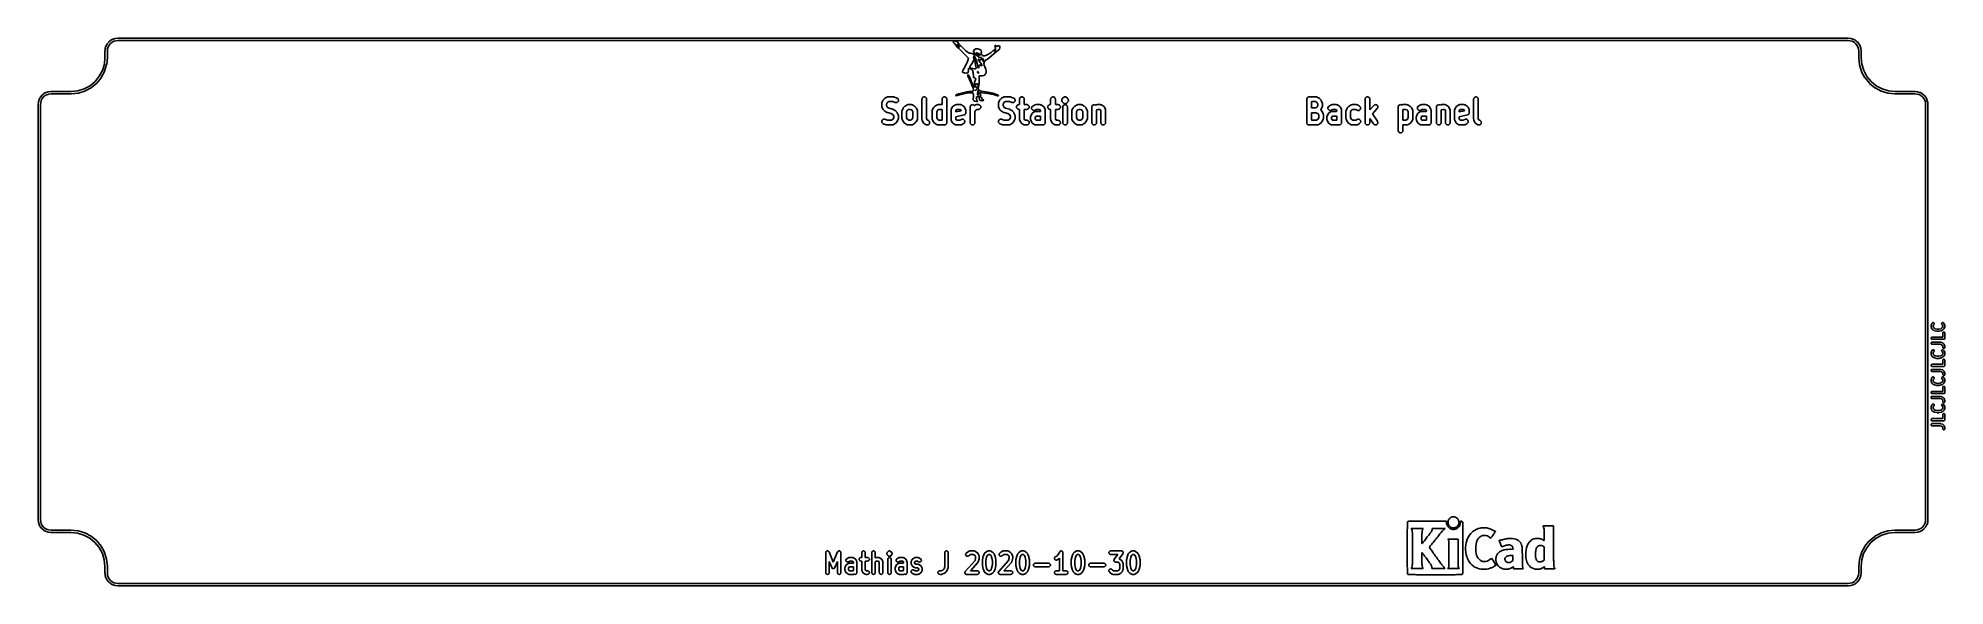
# Model space of a CAD drawing. Extents: x 70 to 232, y -98 to -51.
import ezdxf

# ---------------------------------------------------------------- set-up
doc = ezdxf.new("R2010")
doc.units = 0
doc.layers.add('BLACK', color=7, linetype='CONTINUOUS')

msp = doc.modelspace()

# ---------------------------------------------------------------- linework, layer by layer
at = {"layer": 'BLACK', "linetype": 'CONTINUOUS'}
for p, q in [((75.2233, -52.0769), (75.2797, -51.89)), ((75.2797, -51.89), (75.2801, -51.8887)), ((75.2801, -51.8887), (75.2837, -51.8804)), ((75.2837, -51.8804), (75.2872, -51.872)), ((75.2872, -51.872), (75.3788, -51.6997)), ((75.3788, -51.6997), (75.3794, -51.6984)), ((75.3788, -51.6997), (75.3788, -51.6997)), ((75.3788, -51.6997), (75.3788, -51.6997)), ((75.3794, -51.6984), (75.3846, -51.691)), ((75.3846, -51.691), (75.3896, -51.6834)), ((75.3896, -51.6834), (75.5129, -51.5322)), ((75.4684, -51.9572), (75.4176, -52.1253)), ((75.5508, -51.8022), (75.4684, -51.9572)), ((75.5129, -51.5322), (75.5138, -51.5311)), ((75.5129, -51.5322), (75.5129, -51.5322)), ((75.5129, -51.5322), (75.5129, -51.5322)), ((75.5138, -51.5311), (75.5203, -51.5248)), ((75.5203, -51.5248), (75.5267, -51.5183)), ((75.5267, -51.5183), (75.6771, -51.3939)), ((75.6617, -51.6662), (75.5508, -51.8022)), ((75.797, -51.5543), (75.6617, -51.6662)), ((75.6771, -51.3939), (75.6781, -51.393)), ((75.6781, -51.393), (75.6857, -51.3881)), ((75.6857, -51.3881), (75.6932, -51.383)), ((75.6932, -51.383), (75.8649, -51.2902)), ((75.9514, -51.4708), (75.797, -51.5543)), ((75.8649, -51.2902), (75.8662, -51.2895)), ((75.8662, -51.2895), (75.8745, -51.2861)), ((75.8745, -51.2861), (75.8829, -51.2826)), ((75.8829, -51.2826), (76.0694, -51.2249)), ((76.1191, -51.4189), (75.9514, -51.4708)), ((76.0694, -51.2249), (76.0707, -51.2245)), ((76.0707, -51.2245), (76.0796, -51.2228)), ((76.0796, -51.2228), (76.0885, -51.221)), ((76.0885, -51.221), (76.2826, -51.2006)), ((76.2984, -51.4), (76.1191, -51.4189)), ((76.2826, -51.2006), (76.284, -51.2004)), ((76.284, -51.2004), (76.2883, -51.2005)), ((76.2883, -51.2005), (76.2927, -51.2)), ((76.2927, -51.2), (76.2949, -51.2)), ((76.2949, -51.2), (76.2951, -51.2)), ((76.2951, -51.2), (147.295, -51.2)), ((76.3003, -51.4), (76.2984, -51.4)), ((147.295, -51.4), (76.3003, -51.4)), ((147.295, -51.2), (147.295, -51.2)), ((147.295, -51.2), (152.805, -51.2)), ((152.805, -51.4), (147.295, -51.4)), ((147.495, -51.4885), (147.519, -51.4225)), ((147.495, -51.4889), (147.495, -51.4885)), ((147.495, -51.4893), (147.495, -51.4889)), ((147.495, -51.4894), (147.495, -51.4893)), ((147.495, -51.4893), (147.495, -51.4893)), ((147.495, -51.4898), (147.495, -51.4894)), ((147.495, -51.4902), (147.495, -51.4898)), ((147.495, -51.4903), (147.495, -51.4902)), ((147.495, -51.4904), (147.495, -51.4903)), ((147.495, -51.4908), (147.495, -51.4904)), ((147.495, -51.4912), (147.495, -51.4908)), ((147.495, -51.4913), (147.495, -51.4912)), ((147.495, -51.4917), (147.495, -51.4913)), ((147.495, -51.4913), (147.495, -51.4913)), ((147.495, -51.4921), (147.495, -51.4917)), ((147.496, -51.4922), (147.495, -51.4921)), ((147.527, -51.5606), (147.496, -51.4922)), ((147.519, -51.4214), (147.52, -51.4211)), ((147.519, -51.4215), (147.519, -51.4214)), ((147.519, -51.4219), (147.519, -51.4215)), ((147.519, -51.4215), (147.519, -51.4215)), ((147.519, -51.4222), (147.519, -51.4219)), ((147.519, -51.4223), (147.519, -51.4222)), ((147.519, -51.4224), (147.519, -51.4223)), ((147.519, -51.4225), (147.519, -51.4224)), ((147.52, -51.4204), (147.521, -51.4201)), ((147.52, -51.4206), (147.52, -51.4204)), ((147.52, -51.4207), (147.52, -51.4206)), ((147.52, -51.4208), (147.52, -51.4207)), ((147.52, -51.4211), (147.52, -51.4208)), ((147.521, -51.4198), (147.521, -51.4196)), ((147.521, -51.4196), (147.522, -51.4196)), ((147.521, -51.42), (147.521, -51.4198)), ((147.521, -51.4201), (147.521, -51.42)), ((147.521, -51.4201), (147.521, -51.4201)), ((147.522, -51.4194), (147.522, -51.4193)), ((147.522, -51.4193), (147.522, -51.4193)), ((147.522, -51.4193), (147.523, -51.4193)), ((147.522, -51.4195), (147.522, -51.4194)), ((147.522, -51.4196), (147.522, -51.4195)), ((147.523, -51.4193), (147.595, -51.4045)), ((147.527, -51.5607), (147.527, -51.5606)), ((147.527, -51.5606), (147.527, -51.5606)), ((147.527, -51.5606), (147.527, -51.5606)), ((147.527, -51.561), (147.527, -51.5607)), ((147.527, -51.5615), (147.527, -51.561)), ((147.607, -51.6716), (147.527, -51.5615)), ((147.527, -51.5615), (147.527, -51.5615)), ((147.595, -51.4045), (147.595, -51.4045)), ((147.595, -51.4045), (147.595, -51.4045)), ((147.595, -51.4045), (147.596, -51.4045)), ((147.596, -51.4045), (147.596, -51.4044)), ((147.596, -51.4044), (147.596, -51.4045)), ((147.596, -51.4045), (147.596, -51.4045)), ((147.596, -51.4045), (147.597, -51.4045)), ((147.597, -51.4045), (147.597, -51.4045)), ((147.597, -51.4045), (147.597, -51.4045)), ((147.597, -51.4045), (147.597, -51.4047)), ((147.597, -51.4047), (147.597, -51.4047)), ((147.597, -51.4047), (147.598, -51.4048)), ((147.598, -51.4048), (147.598, -51.4048)), ((147.598, -51.4048), (147.598, -51.405)), ((147.598, -51.405), (147.598, -51.4051)), ((147.598, -51.4051), (147.672, -51.4488)), ((147.607, -51.6718), (147.607, -51.6716)), ((147.607, -51.6719), (147.607, -51.6718)), ((147.745, -51.8344), (147.607, -51.6719)), ((147.607, -51.6719), (147.607, -51.6719)), ((147.672, -51.4488), (147.672, -51.4489)), ((147.672, -51.4489), (147.672, -51.4489)), ((147.672, -51.4489), (147.672, -51.4489)), ((147.672, -51.4489), (147.672, -51.4492)), ((147.672, -51.4492), (147.673, -51.4494)), ((147.673, -51.4494), (147.673, -51.4495)), ((147.673, -51.4495), (147.673, -51.4495)), ((147.673, -51.4495), (147.673, -51.4498)), ((147.673, -51.4498), (147.673, -51.4502)), ((147.673, -51.4502), (147.673, -51.4502)), ((147.673, -51.4502), (147.673, -51.4503)), ((147.673, -51.4503), (147.68, -51.4597)), ((147.68, -51.4597), (147.75, -51.4932)), ((147.745, -51.8345), (147.745, -51.8344)), ((147.745, -51.8346), (147.745, -51.8345)), ((147.745, -51.8345), (147.745, -51.8345)), ((147.75, -51.8399), (147.745, -51.8346)), ((147.75, -51.4932), (147.785, -51.4868)), ((147.885, -51.989), (147.75, -51.8399)), ((147.75, -51.8399), (147.75, -51.8399)), ((147.75, -51.8399), (147.75, -51.8399)), ((147.785, -51.4867), (147.85, -51.4857)), ((147.785, -51.4868), (147.785, -51.4867)), ((147.785, -51.4868), (147.785, -51.4868)), ((147.785, -51.4868), (147.785, -51.4868)), ((147.848, -51.7462), (147.847, -51.8343)), ((147.847, -51.8343), (147.898, -51.8781)), ((147.878, -51.7052), (147.848, -51.7462)), ((147.85, -51.4857), (147.85, -51.4857)), ((147.85, -51.4857), (147.851, -51.4857)), ((147.851, -51.4857), (147.851, -51.4858)), ((147.851, -51.4858), (147.851, -51.4858)), ((147.851, -51.4858), (147.851, -51.4858)), ((147.851, -51.4858), (147.852, -51.4859)), ((147.852, -51.4859), (147.852, -51.486)), ((147.852, -51.486), (147.852, -51.486)), ((147.852, -51.486), (147.852, -51.4861)), ((147.852, -51.4861), (147.853, -51.4862)), ((147.853, -51.4862), (147.853, -51.4864)), ((147.853, -51.4864), (147.853, -51.4865)), ((147.853, -51.4865), (147.853, -51.4865)), ((147.853, -51.4865), (147.854, -51.4868)), ((147.854, -51.4868), (147.854, -51.487)), ((147.854, -51.487), (147.854, -51.4871)), ((147.854, -51.4871), (147.854, -51.4872)), ((147.854, -51.4872), (147.854, -51.4874)), ((147.854, -51.4874), (147.854, -51.4877)), ((147.854, -51.4877), (147.855, -51.4878)), ((147.855, -51.4878), (147.855, -51.4879)), ((147.855, -51.4879), (147.855, -51.4882)), ((147.855, -51.4882), (147.855, -51.4885)), ((147.855, -51.4885), (147.864, -51.5068)), ((147.864, -51.5068), (147.899, -51.5676)), ((147.942, -51.7333), (147.878, -51.7052)), ((147.885, -51.9891), (147.885, -51.989)), ((147.885, -51.989), (147.885, -51.989)), ((147.95, -52.0604), (147.885, -51.9891)), ((147.898, -51.8781), (147.965, -51.8574)), ((147.899, -51.5676), (147.994, -51.6817)), ((147.974, -51.7704), (147.942, -51.7333)), ((147.965, -51.8574), (147.983, -51.835)), ((147.983, -51.835), (147.974, -51.7704)), ((147.996, -51.9384), (147.984, -51.983)), ((147.984, -51.983), (147.985, -51.9833)), ((147.985, -51.9833), (148.03, -51.9484)), ((147.994, -51.6817), (148.129, -51.83)), ((148.006, -51.9241), (147.996, -51.9384)), ((148.052, -51.8892), (148.006, -51.9241)), ((148.03, -51.9484), (148.04, -51.9341)), ((148.04, -51.9341), (148.052, -51.8895)), ((148.052, -51.8895), (148.052, -51.8892)), ((148.129, -51.83), (148.286, -51.9933)), ((148.286, -51.9933), (148.447, -52.1524)), ((151.061, -51.8603), (151.062, -51.8595)), ((151.061, -51.8609), (151.061, -51.8603)), ((151.061, -51.8612), (151.061, -51.8609)), ((151.061, -51.8616), (151.061, -51.8612)), ((151.061, -51.8612), (151.061, -51.8612)), ((151.061, -51.8612), (151.061, -51.8612)), ((151.061, -51.8622), (151.061, -51.8616)), ((151.061, -51.8631), (151.061, -51.8622)), ((151.061, -51.8632), (151.061, -51.8631)), ((151.061, -51.8631), (151.061, -51.8631)), ((151.061, -51.8634), (151.061, -51.8632)), ((151.061, -51.8641), (151.061, -51.8634)), ((151.061, -51.8642), (151.061, -51.8641)), ((151.096, -51.9724), (151.061, -51.8642)), ((151.062, -51.8588), (151.094, -51.8316)), ((151.062, -51.8591), (151.062, -51.8588)), ((151.062, -51.8595), (151.062, -51.8591)), ((151.062, -51.8595), (151.062, -51.8595)), ((151.062, -51.8595), (151.062, -51.8595)), ((151.094, -51.8315), (151.095, -51.8313)), ((151.094, -51.8316), (151.094, -51.8315)), ((151.095, -51.831), (151.096, -51.8308)), ((151.095, -51.8311), (151.095, -51.831)), ((151.095, -51.831), (151.095, -51.831)), ((151.095, -51.8313), (151.095, -51.8311)), ((151.096, -51.8306), (151.097, -51.8305)), ((151.096, -51.8307), (151.096, -51.8306)), ((151.096, -51.8308), (151.096, -51.8307)), ((151.096, -51.8307), (151.096, -51.8307)), ((151.096, -51.9725), (151.096, -51.9724)), ((151.096, -51.9727), (151.096, -51.9725)), ((151.122, -52.0364), (151.096, -51.9727)), ((151.096, -51.9727), (151.096, -51.9727)), ((151.097, -51.8305), (151.097, -51.8304)), ((151.097, -51.8304), (151.097, -51.8304)), ((151.097, -51.8304), (151.097, -51.8304)), ((151.097, -51.8304), (151.098, -51.8304)), ((151.098, -51.8304), (151.098, -51.8304)), ((151.098, -51.8304), (151.098, -51.8304)), ((151.098, -51.8304), (151.098, -51.8304)), ((151.098, -51.8304), (151.098, -51.8305)), ((151.098, -51.8305), (151.099, -51.8306)), ((151.099, -51.8306), (151.099, -51.8306)), ((151.099, -51.8306), (151.099, -51.8306)), ((151.099, -51.8306), (151.099, -51.8308)), ((151.099, -51.8308), (151.1, -51.8309)), ((151.1, -51.8309), (151.193, -51.8763)), ((151.193, -51.8763), (151.297, -51.8908)), ((151.297, -51.8908), (151.336, -51.8684)), ((151.336, -51.8683), (151.337, -51.8681)), ((151.336, -51.8684), (151.336, -51.8683)), ((151.336, -51.8684), (151.336, -51.8684)), ((151.337, -51.8681), (151.416, -51.8365)), ((151.416, -51.8365), (151.417, -51.8364)), ((151.416, -51.8365), (151.416, -51.8365)), ((151.417, -51.8363), (151.417, -51.8362)), ((151.417, -51.8362), (151.418, -51.8362)), ((151.417, -51.8364), (151.417, -51.8363)), ((151.417, -51.8363), (151.417, -51.8363)), ((151.418, -51.8362), (151.418, -51.8362)), ((151.418, -51.8362), (151.418, -51.8362)), ((151.418, -51.8362), (151.418, -51.8362)), ((151.418, -51.8362), (151.419, -51.8362)), ((151.419, -51.8362), (151.419, -51.8362)), ((151.419, -51.8362), (151.419, -51.8362)), ((151.419, -51.8362), (151.419, -51.8363)), ((151.419, -51.8363), (151.42, -51.8364)), ((151.42, -51.8364), (151.42, -51.8364)), ((151.42, -51.8364), (151.42, -51.8365)), ((151.42, -51.8365), (151.42, -51.8366)), ((151.42, -51.8366), (151.421, -51.8367)), ((151.421, -51.8367), (151.421, -51.8368)), ((151.421, -51.8368), (151.421, -51.837)), ((151.421, -51.837), (151.421, -51.8371)), ((151.421, -51.8371), (151.421, -51.8372)), ((151.421, -51.8372), (151.422, -51.8374)), ((151.422, -51.8374), (151.422, -51.8376)), ((151.422, -51.8376), (151.422, -51.8377)), ((151.422, -51.8377), (151.422, -51.8379)), ((151.422, -51.8379), (151.422, -51.8381)), ((151.422, -51.8381), (151.473, -51.9041)), ((151.473, -51.9041), (151.473, -51.9042)), ((151.473, -51.9042), (151.473, -51.9043)), ((151.473, -51.9043), (151.473, -51.9044)), ((151.473, -51.9044), (151.473, -51.9047)), ((151.473, -51.9047), (151.474, -51.905)), ((151.474, -51.905), (151.474, -51.9052)), ((151.474, -51.9052), (151.474, -51.9053)), ((151.474, -51.9053), (151.474, -51.9056)), ((151.474, -51.9056), (151.474, -51.9059)), ((151.474, -51.9059), (151.474, -51.9061)), ((151.474, -51.9061), (151.474, -51.9062)), ((151.474, -51.9062), (151.494, -52.0147)), ((152.805, -51.2), (152.805, -51.2)), ((152.805, -51.2), (223.805, -51.2)), ((223.795, -51.4), (152.805, -51.4)), ((223.975, -51.4176), (223.795, -51.4)), ((223.805, -51.2), (223.81, -51.2005)), ((223.81, -51.2005), (223.81, -51.2005)), ((223.81, -51.2005), (224.004, -51.2195)), ((224.143, -51.4684), (223.975, -51.4176)), ((224.004, -51.2195), (224.004, -51.2195)), ((224.004, -51.2195), (224.005, -51.2197)), ((224.005, -51.2197), (224.014, -51.2215)), ((224.014, -51.2215), (224.023, -51.2233)), ((224.023, -51.2233), (224.21, -51.2797)), ((224.298, -51.5508), (224.143, -51.4684)), ((224.21, -51.2797), (224.21, -51.2797)), ((224.21, -51.2797), (224.211, -51.2801)), ((224.211, -51.2801), (224.22, -51.2837)), ((224.22, -51.2837), (224.228, -51.2872)), ((224.228, -51.2872), (224.4, -51.3788)), ((224.434, -51.6617), (224.298, -51.5508)), ((224.4, -51.3788), (224.4, -51.3788)), ((224.4, -51.3788), (224.4, -51.3788)), ((224.4, -51.3788), (224.402, -51.3794)), ((224.402, -51.3794), (224.409, -51.3846)), ((224.409, -51.3846), (224.417, -51.3896)), ((224.417, -51.3896), (224.568, -51.5129)), ((224.546, -51.797), (224.434, -51.6617)), ((224.629, -51.9514), (224.546, -51.797)), ((224.568, -51.5129), (224.568, -51.5129)), ((224.568, -51.5129), (224.568, -51.5129)), ((224.568, -51.5129), (224.569, -51.5138)), ((224.569, -51.5138), (224.575, -51.5203)), ((224.575, -51.5203), (224.582, -51.5267)), ((224.582, -51.5267), (224.706, -51.6771)), ((224.681, -52.1191), (224.629, -51.9514)), ((224.706, -51.6771), (224.707, -51.6781)), ((224.707, -51.6781), (224.712, -51.6857)), ((224.712, -51.6857), (224.717, -51.6932)), ((224.717, -51.6932), (224.81, -51.8649)), ((224.81, -51.8649), (224.81, -51.8662)), ((224.81, -51.8662), (224.814, -51.8745)), ((224.814, -51.8745), (224.817, -51.8829)), ((224.817, -51.8829), (224.875, -52.0694)), ((74.9807, -53.9549), (75.1443, -53.4132)), ((75.1443, -53.4132), (75.2, -52.8451)), ((75.3386, -53.4616), (75.1694, -54.0221)), ((75.2, -52.2951), (75.2005, -52.2903)), ((75.2, -52.8451), (75.2, -52.2951)), ((75.2005, -52.2902), (75.2195, -52.096)), ((75.2005, -52.2903), (75.2005, -52.2902)), ((75.2195, -52.096), (75.2197, -52.0946)), ((75.2197, -52.0946), (75.2215, -52.0858)), ((75.2215, -52.0858), (75.2233, -52.0769)), ((75.3404, -53.4527), (75.3386, -53.4616)), ((75.3422, -53.4438), (75.3404, -53.4527)), ((75.3424, -53.4425), (75.3422, -53.4438)), ((75.3995, -52.8598), (75.3424, -53.4425)), ((75.4, -52.8549), (75.3995, -52.8597)), ((75.3995, -52.8597), (75.3995, -52.8598)), ((75.4176, -52.1253), (75.4, -52.3049)), ((75.4, -52.3049), (75.4, -52.8549)), ((147.95, -52.0605), (147.95, -52.0604)), ((147.95, -52.0606), (147.95, -52.0605)), ((147.986, -52.097), (147.95, -52.0606)), ((147.95, -52.0606), (147.95, -52.0606)), ((147.986, -52.0971), (147.986, -52.097)), ((147.986, -52.097), (147.986, -52.097)), ((148.087, -52.1953), (147.986, -52.0971)), ((148.232, -52.3364), (148.087, -52.1953)), ((148.087, -52.1953), (148.087, -52.1953)), ((148.087, -52.1953), (148.087, -52.1953)), ((148.405, -52.5034), (148.232, -52.3364)), ((148.232, -52.3364), (148.232, -52.3364)), ((148.232, -52.3364), (148.232, -52.3364)), ((148.819, -52.9025), (148.405, -52.5034)), ((148.405, -52.5034), (148.405, -52.5034)), ((148.447, -52.1524), (148.593, -52.2881)), ((148.485, -53.6768), (148.596, -53.4708)), ((148.593, -52.2881), (148.705, -52.3801)), ((148.596, -53.4708), (148.693, -53.271)), ((148.693, -53.271), (148.755, -53.117)), ((148.705, -52.3801), (148.866, -52.4689)), ((148.755, -53.117), (148.759, -53.1031)), ((148.759, -53.1031), (148.819, -52.9025)), ((148.866, -52.4689), (148.994, -52.4832)), ((148.985, -53.5346), (148.923, -53.6478)), ((149.084, -53.384), (148.985, -53.5346)), ((148.994, -52.4832), (148.994, -52.4832)), ((148.994, -52.4832), (148.994, -52.4832)), ((148.994, -52.4832), (148.994, -52.4832)), ((148.994, -52.4832), (149.128, -52.5005)), ((149.208, -53.1935), (149.084, -53.3839)), ((149.084, -53.3839), (149.084, -53.384)), ((149.128, -52.5005), (149.128, -52.5005)), ((149.128, -52.5005), (149.128, -52.5005)), ((149.128, -52.5005), (149.128, -52.5006)), ((149.128, -52.5006), (149.128, -52.5007)), ((149.128, -52.5007), (149.129, -52.5007)), ((149.129, -52.5007), (149.129, -52.5008)), ((149.129, -52.5008), (149.129, -52.5009)), ((149.129, -52.5009), (149.129, -52.501)), ((149.129, -52.501), (149.129, -52.5011)), ((149.129, -52.5011), (149.13, -52.5012)), ((149.13, -52.5012), (149.13, -52.5013)), ((149.13, -52.5013), (149.226, -52.5666)), ((149.252, -52.7878), (149.201, -52.8004)), ((149.201, -52.8004), (149.229, -52.8437)), ((149.277, -53.043), (149.208, -53.1929)), ((149.208, -53.1929), (149.208, -53.193)), ((149.208, -53.193), (149.208, -53.1933)), ((149.208, -53.1933), (149.208, -53.1935)), ((149.226, -52.5666), (149.226, -52.5667)), ((149.226, -52.5667), (149.226, -52.5668)), ((149.226, -52.5668), (149.226, -52.5668)), ((149.226, -52.5668), (149.226, -52.5671)), ((149.226, -52.5671), (149.226, -52.5673)), ((149.226, -52.5673), (149.226, -52.5674)), ((149.226, -52.5674), (149.226, -52.5675)), ((149.226, -52.5675), (149.325, -52.6816)), ((149.229, -52.8437), (149.229, -52.8438)), ((149.229, -52.8438), (149.229, -52.8438)), ((149.229, -52.8438), (149.229, -52.8438)), ((149.229, -52.8438), (149.282, -52.9297)), ((149.24, -52.2941), (149.241, -52.2938)), ((149.24, -52.2944), (149.24, -52.2941)), ((149.24, -52.2946), (149.24, -52.2944)), ((149.24, -52.2947), (149.24, -52.2946)), ((149.24, -52.295), (149.24, -52.2947)), ((149.24, -52.2954), (149.24, -52.295)), ((149.24, -52.2955), (149.24, -52.2954)), ((149.24, -52.2957), (149.24, -52.2955)), ((149.24, -52.296), (149.24, -52.2957)), ((149.24, -52.2964), (149.24, -52.296)), ((149.24, -52.2965), (149.24, -52.2964)), ((149.24, -52.2967), (149.24, -52.2965)), ((149.24, -52.297), (149.24, -52.2967)), ((149.24, -52.2973), (149.24, -52.297)), ((149.24, -52.2974), (149.24, -52.2973)), ((149.283, -52.4346), (149.24, -52.2974)), ((149.241, -52.2938), (149.288, -52.1904)), ((149.253, -52.7877), (149.252, -52.7878)), ((149.331, -52.7626), (149.253, -52.7877)), ((149.253, -52.7877), (149.253, -52.7877)), ((149.253, -52.7877), (149.253, -52.7877)), ((149.283, -52.9325), (149.277, -53.0412)), ((149.277, -53.0412), (149.277, -53.0413)), ((149.277, -53.0413), (149.277, -53.0417)), ((149.277, -53.0417), (149.277, -53.0421)), ((149.277, -53.0421), (149.277, -53.0422)), ((149.277, -53.0422), (149.277, -53.0422)), ((149.277, -53.0422), (149.277, -53.0426)), ((149.277, -53.0426), (149.277, -53.043)), ((149.282, -52.9297), (149.282, -52.9297)), ((149.282, -52.9297), (149.282, -52.9297)), ((149.282, -52.9297), (149.282, -52.9297)), ((149.282, -52.9297), (149.282, -52.9301)), ((149.282, -52.9301), (149.283, -52.9306)), ((149.283, -52.4347), (149.283, -52.4346)), ((149.283, -52.4346), (149.283, -52.4346)), ((149.287, -52.4473), (149.283, -52.4347)), ((149.283, -52.9306), (149.283, -52.9306)), ((149.283, -52.9306), (149.283, -52.9306)), ((149.283, -52.9306), (149.283, -52.931)), ((149.283, -52.931), (149.283, -52.9315)), ((149.283, -52.9315), (149.283, -52.9316)), ((149.283, -52.9316), (149.283, -52.9316)), ((149.283, -52.9316), (149.283, -52.932)), ((149.283, -52.932), (149.283, -52.9325)), ((149.283, -52.9325), (149.283, -52.9325)), ((149.283, -52.9325), (149.283, -52.9325)), ((149.287, -52.4476), (149.287, -52.4473)), ((149.287, -52.4478), (149.287, -52.4476)), ((149.288, -52.448), (149.287, -52.4478)), ((149.288, -52.1901), (149.289, -52.1898)), ((149.288, -52.1904), (149.288, -52.1901)), ((149.288, -52.1904), (149.288, -52.1904)), ((149.288, -52.4482), (149.288, -52.448)), ((149.288, -52.4484), (149.288, -52.4482)), ((149.288, -52.4487), (149.288, -52.4484)), ((149.356, -52.5432), (149.288, -52.4487)), ((149.288, -52.4487), (149.288, -52.4487)), ((149.289, -52.1888), (149.29, -52.1886)), ((149.289, -52.1889), (149.289, -52.1888)), ((149.289, -52.189), (149.289, -52.1889)), ((149.289, -52.1893), (149.289, -52.189)), ((149.289, -52.1895), (149.289, -52.1893)), ((149.289, -52.1897), (149.289, -52.1895)), ((149.289, -52.1898), (149.289, -52.1897)), ((149.29, -52.1882), (149.291, -52.1881)), ((149.29, -52.1883), (149.29, -52.1882)), ((149.29, -52.1884), (149.29, -52.1883)), ((149.29, -52.1886), (149.29, -52.1884)), ((149.291, -52.1879), (149.435, -52.1268)), ((149.291, -52.1881), (149.291, -52.1879)), ((149.325, -52.6816), (149.325, -52.6817)), ((149.325, -52.6817), (149.325, -52.6821)), ((149.325, -52.6821), (149.325, -52.6824)), ((149.325, -52.6824), (149.325, -52.6825)), ((149.325, -52.6825), (149.325, -52.6825)), ((149.325, -52.6825), (149.325, -52.6829)), ((149.325, -52.6829), (149.325, -52.6833)), ((149.325, -52.6833), (149.325, -52.6834)), ((149.325, -52.6834), (149.325, -52.6834)), ((149.325, -52.6834), (149.326, -52.6839)), ((149.326, -52.6839), (149.326, -52.6843)), ((149.326, -52.6843), (149.326, -52.6843)), ((149.326, -52.6843), (149.326, -52.6843)), ((149.326, -52.6843), (149.326, -52.6843)), ((149.326, -52.6843), (149.335, -52.7572)), ((149.332, -52.7622), (149.331, -52.7625)), ((149.331, -52.7625), (149.331, -52.7626)), ((149.331, -52.7626), (149.331, -52.7626)), ((149.331, -52.7626), (149.331, -52.7626)), ((149.333, -52.7616), (149.332, -52.7622)), ((149.334, -52.761), (149.333, -52.7614)), ((149.333, -52.7614), (149.333, -52.7616)), ((149.333, -52.7616), (149.333, -52.7616)), ((149.333, -52.7616), (149.333, -52.7616)), ((149.335, -52.7592), (149.334, -52.7601)), ((149.334, -52.7601), (149.334, -52.7601)), ((149.334, -52.7601), (149.334, -52.7601)), ((149.334, -52.7601), (149.334, -52.761)), ((149.335, -52.7572), (149.335, -52.7573)), ((149.335, -52.7573), (149.335, -52.7573)), ((149.335, -52.7573), (149.335, -52.7573)), ((149.335, -52.7573), (149.335, -52.7577)), ((149.335, -52.7577), (149.335, -52.7583)), ((149.335, -52.7583), (149.335, -52.7583)), ((149.335, -52.7583), (149.335, -52.7583)), ((149.335, -52.7583), (149.335, -52.7585)), ((149.335, -52.7585), (149.335, -52.7592)), ((149.342, -52.9945), (149.345, -52.8093)), ((149.342, -52.9946), (149.342, -52.9945)), ((149.342, -52.9947), (149.342, -52.9946)), ((149.342, -52.9948), (149.342, -52.9947)), ((149.347, -53.0848), (149.342, -52.9948)), ((149.345, -52.8073), (149.346, -52.807)), ((149.345, -52.8074), (149.345, -52.8073)), ((149.345, -52.8075), (149.345, -52.8074)), ((149.345, -52.8079), (149.345, -52.8075)), ((149.345, -52.8083), (149.345, -52.8079)), ((149.345, -52.8084), (149.345, -52.8083)), ((149.345, -52.8088), (149.345, -52.8084)), ((149.345, -52.8084), (149.345, -52.8084)), ((149.345, -52.8092), (149.345, -52.8088)), ((149.345, -52.8093), (149.345, -52.8092)), ((149.346, -52.8058), (149.347, -52.8055)), ((149.346, -52.8059), (149.346, -52.8058)), ((149.346, -52.8058), (149.346, -52.8058)), ((149.346, -52.8062), (149.346, -52.8059)), ((149.346, -52.8065), (149.346, -52.8062)), ((149.346, -52.8066), (149.346, -52.8065)), ((149.346, -52.807), (149.346, -52.8066)), ((149.346, -52.8066), (149.346, -52.8066)), ((149.347, -52.8052), (149.348, -52.805)), ((149.347, -52.8055), (149.347, -52.8052)), ((149.347, -52.8052), (149.347, -52.8052)), ((149.347, -52.8052), (149.347, -52.8052)), ((149.347, -53.085), (149.347, -53.0848)), ((149.347, -53.0851), (149.347, -53.085)), ((149.347, -53.0852), (149.347, -53.0851)), ((149.372, -53.2781), (149.347, -53.0852)), ((149.348, -52.8046), (149.349, -52.8045)), ((149.348, -52.8047), (149.348, -52.8046)), ((149.348, -52.8048), (149.348, -52.8047)), ((149.348, -52.805), (149.348, -52.8048)), ((149.348, -52.8048), (149.348, -52.8048)), ((149.349, -52.8045), (149.349, -52.8044)), ((149.349, -52.8044), (149.35, -52.8044)), ((149.349, -52.8045), (149.349, -52.8045)), ((149.349, -52.8045), (149.349, -52.8045)), ((149.35, -52.8044), (149.35, -52.8044)), ((149.35, -52.8044), (149.35, -52.8044)), ((149.35, -52.8044), (149.35, -52.8044)), ((149.35, -52.8044), (149.351, -52.8045)), ((149.351, -52.8045), (149.351, -52.8045)), ((149.351, -52.8045), (149.351, -52.8045)), ((149.351, -52.8045), (149.351, -52.8046)), ((149.351, -52.8046), (149.352, -52.8047)), ((149.352, -52.8047), (149.352, -52.8048)), ((149.352, -52.8048), (149.352, -52.8048)), ((149.352, -52.8048), (149.352, -52.805)), ((149.352, -52.805), (149.353, -52.8052)), ((149.353, -52.8052), (149.353, -52.8052)), ((149.353, -52.8052), (149.353, -52.8053)), ((149.353, -52.8053), (149.353, -52.8055)), ((149.353, -52.8055), (149.353, -52.8058)), ((149.353, -52.8058), (149.353, -52.8058)), ((149.353, -52.8058), (149.353, -52.8059)), ((149.353, -52.8059), (149.354, -52.8062)), ((149.354, -52.8062), (149.354, -52.8065)), ((149.354, -52.8065), (149.354, -52.8066)), ((149.354, -52.8066), (149.354, -52.8067)), ((149.354, -52.8067), (149.354, -52.807)), ((149.354, -52.807), (149.354, -52.8074)), ((149.354, -52.8074), (149.435, -52.9926)), ((149.356, -52.5435), (149.356, -52.5432)), ((149.356, -52.5438), (149.356, -52.5435)), ((149.357, -52.5438), (149.356, -52.5438)), ((149.482, -52.6656), (149.357, -52.5438)), ((149.372, -53.2783), (149.372, -53.2781)), ((149.372, -53.2784), (149.372, -53.2783)), ((149.372, -53.2785), (149.372, -53.2784)), ((149.412, -53.4815), (149.372, -53.2785)), ((149.412, -53.4816), (149.412, -53.4815)), ((149.412, -53.4817), (149.412, -53.4816)), ((149.412, -53.4816), (149.412, -53.4816)), ((149.44, -53.6047), (149.412, -53.4817)), ((149.435, -52.1268), (149.436, -52.1267)), ((149.435, -52.1268), (149.435, -52.1268)), ((149.435, -52.1268), (149.435, -52.1268)), ((149.435, -52.1268), (149.435, -52.1268)), ((149.435, -52.9926), (149.435, -52.9927)), ((149.435, -52.9927), (149.435, -52.9928)), ((149.435, -52.9928), (149.435, -52.9929)), ((149.435, -52.9929), (149.492, -53.1534)), ((149.436, -52.1266), (149.445, -52.1247)), ((149.436, -52.1267), (149.436, -52.1266)), ((149.458, -53.7222), (149.44, -53.6047)), ((149.445, -52.1247), (149.445, -52.1246)), ((149.445, -52.1246), (149.446, -52.1246)), ((149.445, -52.1247), (149.445, -52.1247)), ((149.445, -52.1247), (149.445, -52.1247)), ((149.445, -52.1247), (149.445, -52.1247)), ((149.446, -52.1246), (149.615, -52.1232)), ((149.446, -52.1246), (149.446, -52.1246)), ((149.475, -52.4249), (149.467, -52.4337)), ((149.467, -52.4337), (149.502, -52.4858)), ((149.632, -52.5), (149.475, -52.4249)), ((149.483, -52.6658), (149.482, -52.6656)), ((149.483, -52.666), (149.483, -52.6658)), ((149.627, -52.7726), (149.483, -52.666)), ((149.483, -52.666), (149.483, -52.666)), ((149.492, -53.1534), (149.492, -53.1534)), ((149.492, -53.1534), (149.492, -53.1536)), ((149.492, -53.1536), (149.492, -53.1537)), ((149.492, -53.1537), (149.547, -53.3602)), ((149.502, -52.4858), (149.613, -52.5824)), ((149.547, -53.3602), (149.547, -53.3603)), ((149.547, -53.3603), (149.547, -53.3604)), ((149.547, -53.3604), (149.547, -53.3604)), ((149.547, -53.3604), (149.572, -53.4806)), ((149.572, -53.4806), (149.609, -53.6363)), ((149.609, -53.6363), (149.647, -53.7327)), ((149.613, -52.5824), (149.685, -52.6222)), ((149.615, -52.1232), (149.615, -52.1232)), ((149.615, -52.1232), (149.616, -52.1232)), ((149.616, -52.1232), (149.616, -52.1232)), ((149.616, -52.1232), (149.616, -52.1233)), ((149.616, -52.1233), (149.616, -52.1233)), ((149.616, -52.1233), (149.617, -52.1234)), ((149.617, -52.1234), (149.617, -52.1234)), ((149.617, -52.1234), (149.774, -52.1744)), ((149.627, -52.7728), (149.627, -52.7726)), ((149.627, -52.773), (149.627, -52.7728)), ((149.76, -52.8431), (149.627, -52.773)), ((149.627, -52.773), (149.627, -52.773)), ((149.766, -52.5806), (149.632, -52.5)), ((149.648, -53.0248), (149.649, -53.0246)), ((149.648, -53.0251), (149.648, -53.0248)), ((149.648, -53.0253), (149.648, -53.0251)), ((149.648, -53.0255), (149.648, -53.0253)), ((149.648, -53.0257), (149.648, -53.0255)), ((149.648, -53.026), (149.648, -53.0257)), ((149.648, -53.0262), (149.648, -53.026)), ((149.648, -53.0264), (149.648, -53.0262)), ((149.648, -53.0267), (149.648, -53.0264)), ((149.648, -53.0269), (149.648, -53.0267)), ((149.648, -53.0272), (149.648, -53.0269)), ((149.648, -53.0274), (149.648, -53.0272)), ((149.648, -53.0276), (149.648, -53.0274)), ((149.648, -53.0279), (149.648, -53.0276)), ((149.648, -53.0282), (149.648, -53.0279)), ((149.648, -53.0284), (149.648, -53.0282)), ((149.648, -53.0286), (149.648, -53.0284)), ((149.648, -53.0288), (149.648, -53.0286)), ((149.648, -53.0291), (149.648, -53.0288)), ((149.648, -53.0293), (149.648, -53.0291)), ((149.648, -53.0295), (149.648, -53.0293)), ((149.648, -53.0296), (149.648, -53.0295)), ((149.69, -53.1109), (149.648, -53.0296)), ((149.649, -53.0235), (149.65, -53.0233)), ((149.649, -53.0237), (149.649, -53.0235)), ((149.649, -53.0239), (149.649, -53.0237)), ((149.649, -53.024), (149.649, -53.0239)), ((149.649, -53.0242), (149.649, -53.024)), ((149.649, -53.0244), (149.649, -53.0242)), ((149.649, -53.0246), (149.649, -53.0244)), ((149.65, -53.0231), (149.674, -53.0074)), ((149.65, -53.0232), (149.65, -53.0231)), ((149.65, -53.0233), (149.65, -53.0232)), ((149.674, -53.0074), (149.675, -53.0073)), ((149.674, -53.0074), (149.674, -53.0074)), ((149.675, -53.0069), (149.676, -53.0068)), ((149.675, -53.007), (149.675, -53.0069)), ((149.675, -53.0071), (149.675, -53.007)), ((149.675, -53.0072), (149.675, -53.0071)), ((149.675, -53.0073), (149.675, -53.0072)), ((149.676, -53.0067), (149.677, -53.0066)), ((149.676, -53.0068), (149.676, -53.0067)), ((149.676, -53.0067), (149.676, -53.0067)), ((149.676, -53.0068), (149.676, -53.0068)), ((149.677, -53.0066), (149.677, -53.0067)), ((149.677, -53.0067), (149.677, -53.0066)), ((149.677, -53.0066), (149.677, -53.0067)), ((149.677, -53.0067), (149.678, -53.0067)), ((149.678, -53.0067), (149.678, -53.0067)), ((149.678, -53.0067), (149.678, -53.0068)), ((149.678, -53.0068), (149.678, -53.0068)), ((149.678, -53.0068), (149.679, -53.0069)), ((149.679, -53.0069), (149.69, -53.0109)), ((149.68, -53.6295), (149.681, -53.5278)), ((149.68, -53.6299), (149.68, -53.6295)), ((149.68, -53.6303), (149.68, -53.6299)), ((149.68, -53.6304), (149.68, -53.6303)), ((149.689, -53.6876), (149.68, -53.6304)), ((149.681, -53.5256), (149.682, -53.5254)), ((149.681, -53.5258), (149.681, -53.5256)), ((149.681, -53.526), (149.681, -53.5258)), ((149.681, -53.5263), (149.681, -53.526)), ((149.681, -53.5265), (149.681, -53.5263)), ((149.681, -53.5267), (149.681, -53.5265)), ((149.681, -53.527), (149.681, -53.5267)), ((149.681, -53.5272), (149.681, -53.527)), ((149.681, -53.5275), (149.681, -53.5272)), ((149.681, -53.5277), (149.681, -53.5275)), ((149.681, -53.5278), (149.681, -53.5277)), ((149.682, -53.5242), (149.683, -53.5241)), ((149.682, -53.5244), (149.682, -53.5242)), ((149.682, -53.5246), (149.682, -53.5244)), ((149.682, -53.5248), (149.682, -53.5246)), ((149.682, -53.525), (149.682, -53.5248)), ((149.682, -53.5252), (149.682, -53.525)), ((149.682, -53.5254), (149.682, -53.5252)), ((149.683, -53.5235), (149.684, -53.5234)), ((149.683, -53.5236), (149.683, -53.5235)), ((149.683, -53.5238), (149.683, -53.5236)), ((149.683, -53.5239), (149.683, -53.5238)), ((149.683, -53.5241), (149.683, -53.5239)), ((149.684, -53.5234), (149.756, -53.4865)), ((149.685, -52.6222), (149.782, -52.66)), ((149.69, -53.0109), (149.69, -53.0109)), ((149.69, -53.0109), (149.819, -53.0519)), ((149.69, -53.1112), (149.69, -53.1109)), ((149.69, -53.1115), (149.69, -53.1112)), ((149.69, -53.1116), (149.69, -53.1115)), ((149.801, -53.2648), (149.69, -53.1116)), ((149.756, -53.4864), (149.757, -53.4862)), ((149.756, -53.4865), (149.756, -53.4864)), ((149.756, -53.4865), (149.756, -53.4865)), ((149.757, -53.4861), (149.757, -53.486)), ((149.757, -53.486), (149.758, -53.486)), ((149.757, -53.4862), (149.757, -53.4861)), ((149.757, -53.4862), (149.757, -53.4862)), ((149.757, -53.4862), (149.757, -53.4862)), ((149.758, -53.486), (149.758, -53.486)), ((149.758, -53.486), (149.758, -53.486)), ((149.758, -53.486), (149.758, -53.486)), ((149.758, -53.486), (149.759, -53.486)), ((149.759, -53.486), (149.759, -53.486)), ((149.759, -53.486), (149.759, -53.4861)), ((149.759, -53.4861), (149.759, -53.4862)), ((149.759, -53.4862), (149.875, -53.5208)), ((149.76, -52.8433), (149.76, -52.8431)), ((149.761, -52.8434), (149.76, -52.8433)), ((149.761, -52.8435), (149.761, -52.8434)), ((149.761, -52.8436), (149.761, -52.8435)), ((149.761, -52.8435), (149.761, -52.8435)), ((149.762, -52.8437), (149.761, -52.8436)), ((149.853, -52.8561), (149.762, -52.8437)), ((149.762, -52.8437), (149.762, -52.8437)), ((149.812, -52.6343), (149.766, -52.5806)), ((149.774, -52.1744), (149.774, -52.1744)), ((149.774, -52.1744), (149.775, -52.1745)), ((149.775, -52.1745), (149.775, -52.1746)), ((149.775, -52.1746), (149.775, -52.1747)), ((149.775, -52.1747), (149.775, -52.1748)), ((149.775, -52.1748), (149.776, -52.175)), ((149.776, -52.175), (149.776, -52.1752)), ((149.776, -52.1752), (149.889, -52.2625)), ((149.782, -52.66), (149.81, -52.6613)), ((149.801, -53.2649), (149.801, -53.2648)), ((149.801, -53.2648), (149.801, -53.2648)), ((149.801, -53.2648), (149.801, -53.2648)), ((149.852, -53.3327), (149.801, -53.2649)), ((149.81, -52.6613), (149.812, -52.6343)), ((149.819, -53.0519), (149.88, -53.0373)), ((149.954, -53.4784), (149.852, -53.3327)), ((149.854, -52.8561), (149.853, -52.8561)), ((149.855, -52.8561), (149.854, -52.8561)), ((149.854, -52.8561), (149.854, -52.8561)), ((149.854, -52.8561), (149.854, -52.8561)), ((149.854, -52.8561), (149.854, -52.8561)), ((149.854, -52.8561), (149.854, -52.8561)), ((149.856, -52.8558), (149.855, -52.8559)), ((149.855, -52.8559), (149.855, -52.856)), ((149.855, -52.856), (149.855, -52.856)), ((149.855, -52.856), (149.855, -52.8561)), ((149.861, -52.854), (149.856, -52.8558)), ((149.856, -52.8558), (149.856, -52.8558)), ((149.87, -52.469), (149.858, -52.4943)), ((149.858, -52.4943), (149.892, -52.5408)), ((149.907, -52.8614), (149.861, -52.854)), ((149.902, -52.4505), (149.87, -52.469)), ((149.875, -53.5208), (149.875, -53.5208)), ((149.875, -53.5208), (149.876, -53.5209)), ((149.876, -53.5209), (149.876, -53.521)), ((149.876, -53.521), (149.966, -53.5608)), ((149.88, -53.0373), (149.884, -53.0257)), ((149.884, -53.0256), (149.907, -52.9591)), ((149.884, -53.0257), (149.884, -53.0256)), ((149.889, -52.2625), (149.889, -52.2626)), ((149.889, -52.2626), (149.889, -52.2628)), ((149.889, -52.2628), (149.89, -52.263)), ((149.89, -52.263), (149.89, -52.2631)), ((149.89, -52.2631), (149.89, -52.2632)), ((149.89, -52.2632), (149.89, -52.2635)), ((149.89, -52.2635), (149.89, -52.2638)), ((149.89, -52.2638), (149.89, -52.2639)), ((149.89, -52.2639), (149.89, -52.264)), ((149.89, -52.264), (149.891, -52.2644)), ((149.891, -52.2644), (149.891, -52.2646)), ((149.891, -52.2646), (149.928, -52.3591)), ((149.892, -52.5408), (149.967, -52.635)), ((149.903, -52.45), (149.902, -52.4502)), ((149.902, -52.4502), (149.902, -52.4505)), ((149.904, -52.4488), (149.903, -52.4492)), ((149.903, -52.4492), (149.903, -52.4492)), ((149.903, -52.4492), (149.903, -52.4493)), ((149.903, -52.4493), (149.903, -52.4496)), ((149.903, -52.4496), (149.903, -52.4499)), ((149.903, -52.4499), (149.903, -52.4499)), ((149.903, -52.4499), (149.903, -52.45)), ((149.928, -52.3623), (149.904, -52.4475)), ((149.904, -52.4475), (149.904, -52.4476)), ((149.904, -52.4476), (149.904, -52.448)), ((149.904, -52.448), (149.904, -52.4483)), ((149.904, -52.4483), (149.904, -52.4484)), ((149.904, -52.4484), (149.904, -52.4485)), ((149.904, -52.4485), (149.904, -52.4488)), ((149.908, -52.9471), (149.907, -52.8614)), ((149.907, -52.9591), (149.908, -52.9471)), ((149.928, -52.3591), (149.928, -52.3592)), ((149.928, -52.3592), (149.928, -52.3593)), ((149.928, -52.3593), (149.928, -52.3594)), ((149.928, -52.3594), (149.928, -52.3598)), ((149.928, -52.3598), (149.928, -52.3601)), ((149.928, -52.3601), (149.928, -52.3602)), ((149.928, -52.3602), (149.928, -52.3604)), ((149.928, -52.3604), (149.928, -52.3607)), ((149.928, -52.3607), (149.928, -52.3611)), ((149.928, -52.3611), (149.928, -52.3612)), ((149.928, -52.3612), (149.928, -52.3613)), ((149.928, -52.3613), (149.928, -52.3617)), ((149.928, -52.3617), (149.928, -52.3621)), ((149.928, -52.3621), (149.928, -52.3622)), ((149.928, -52.3622), (149.928, -52.3623)), ((149.988, -53.5499), (149.954, -53.4784)), ((149.966, -53.5608), (149.988, -53.5499)), ((149.967, -52.635), (149.967, -52.635)), ((149.967, -52.635), (149.968, -52.6354)), ((149.968, -52.6354), (149.968, -52.6358)), ((149.968, -52.6358), (149.992, -52.6822)), ((150.002, -52.9583), (149.991, -53.027)), ((149.991, -53.027), (150.019, -53.1242)), ((149.992, -52.6822), (150.05, -52.7142)), ((150.024, -52.9448), (150.002, -52.9583)), ((150.019, -53.1242), (150.069, -53.1936)), ((150.058, -52.9723), (150.024, -52.9448)), ((150.05, -52.7142), (150.172, -52.7)), ((150.101, -53.0885), (150.058, -52.9723)), ((150.069, -53.1936), (150.087, -53.2002)), ((150.087, -53.2002), (150.112, -53.1629)), ((150.112, -53.1629), (150.101, -53.0885)), ((150.139, -53.2966), (150.128, -53.3804)), ((150.128, -53.3804), (150.153, -53.4937)), ((150.185, -53.2027), (150.139, -53.2966)), ((150.153, -53.4937), (150.202, -53.6349)), ((150.172, -52.7), (150.336, -52.6468)), ((150.191, -53.193), (150.185, -53.2027)), ((150.262, -53.093), (150.191, -53.193)), ((150.202, -53.6349), (150.202, -53.6349)), ((150.202, -53.6349), (150.281, -53.8593)), ((150.315, -53.0522), (150.262, -53.093)), ((150.333, -53.0446), (150.315, -53.0522)), ((150.334, -53.0441), (150.333, -53.0444)), ((150.333, -53.0444), (150.333, -53.0445)), ((150.333, -53.0445), (150.333, -53.0446)), ((150.333, -53.0446), (150.333, -53.0446)), ((150.333, -53.0446), (150.333, -53.0446)), ((150.425, -52.9821), (150.334, -53.0441)), ((150.334, -53.0441), (150.334, -53.0441)), ((150.334, -53.0441), (150.334, -53.0441)), ((150.334, -53.0441), (150.334, -53.0441)), ((150.334, -53.0441), (150.334, -53.0441)), ((150.336, -52.6468), (150.514, -52.5636)), ((150.573, -52.8686), (150.425, -52.982)), ((150.425, -52.982), (150.425, -52.982)), ((150.425, -52.982), (150.425, -52.9821)), ((150.425, -52.9821), (150.425, -52.9821)), ((150.514, -52.5636), (150.681, -52.4592)), ((150.762, -52.7161), (150.573, -52.8686)), ((150.573, -52.8686), (150.573, -52.8686)), ((150.573, -52.8686), (150.573, -52.8686)), ((150.573, -52.8686), (150.573, -52.8686)), ((150.681, -52.4592), (150.74, -52.413)), ((150.74, -52.413), (150.884, -52.2951)), ((150.978, -52.5366), (150.762, -52.716)), ((150.762, -52.716), (150.762, -52.7161)), ((150.762, -52.7161), (150.762, -52.7161)), ((150.762, -52.7161), (150.762, -52.7161)), ((150.884, -52.2951), (150.885, -52.2951)), ((150.885, -52.295), (150.903, -52.281)), ((150.885, -52.2951), (150.885, -52.295)), ((150.885, -52.295), (150.885, -52.295)), ((150.903, -52.281), (151.011, -52.1999)), ((150.903, -52.281), (150.903, -52.281)), ((150.979, -52.5366), (150.978, -52.5366)), ((150.978, -52.5366), (150.978, -52.5366)), ((151.206, -52.3425), (150.979, -52.5366)), ((151.011, -52.1997), (151.063, -52.1653)), ((151.011, -52.1998), (151.011, -52.1997)), ((151.011, -52.1999), (151.011, -52.1998)), ((151.011, -52.1998), (151.011, -52.1998)), ((151.062, -52.2399), (151.013, -52.2868)), ((151.013, -52.2868), (151.016, -52.3091)), ((151.016, -52.3091), (151.088, -52.3524)), ((151.118, -52.2334), (151.062, -52.2399)), ((151.063, -52.1653), (151.126, -52.1111)), ((151.083, -52.2807), (151.082, -52.2802)), ((151.082, -52.2802), (151.083, -52.2802)), ((151.083, -52.2774), (151.084, -52.2771)), ((151.083, -52.2779), (151.083, -52.2774)), ((151.083, -52.2774), (151.083, -52.2774)), ((151.083, -52.2774), (151.083, -52.2774)), ((151.083, -52.2783), (151.083, -52.2779)), ((151.083, -52.2787), (151.083, -52.2783)), ((151.083, -52.2783), (151.083, -52.2783)), ((151.083, -52.2783), (151.083, -52.2783)), ((151.083, -52.2792), (151.083, -52.2787)), ((151.083, -52.2798), (151.083, -52.2792)), ((151.083, -52.2792), (151.083, -52.2792)), ((151.083, -52.2792), (151.083, -52.2792)), ((151.083, -52.2802), (151.083, -52.2798)), ((151.083, -52.2802), (151.083, -52.2802)), ((151.083, -52.2811), (151.083, -52.2807)), ((151.083, -52.2812), (151.083, -52.2811)), ((151.083, -52.2811), (151.083, -52.2811)), ((151.083, -52.2815), (151.083, -52.2812)), ((151.083, -52.2821), (151.083, -52.2815)), ((151.083, -52.2824), (151.083, -52.2821)), ((151.083, -52.2821), (151.083, -52.2821)), ((151.083, -52.2821), (151.083, -52.2821)), ((151.083, -52.2829), (151.083, -52.2824)), ((151.083, -52.283), (151.083, -52.2829)), ((151.083, -52.2829), (151.083, -52.2829)), ((151.084, -52.2833), (151.083, -52.283)), ((151.084, -52.2767), (151.11, -52.2502)), ((151.084, -52.2771), (151.084, -52.2767)), ((151.084, -52.2837), (151.084, -52.2833)), ((151.11, -52.3102), (151.084, -52.2837)), ((151.084, -52.2837), (151.084, -52.2837)), ((151.088, -52.3524), (151.152, -52.3222)), ((151.11, -52.2502), (151.111, -52.2498)), ((151.11, -52.2502), (151.11, -52.2502)), ((151.111, -52.3105), (151.11, -52.3102)), ((151.111, -52.2496), (151.112, -52.2493)), ((151.111, -52.2498), (151.111, -52.2496)), ((151.111, -52.2496), (151.111, -52.2496)), ((151.111, -52.2496), (151.111, -52.2496)), ((151.111, -52.3108), (151.111, -52.3105)), ((151.112, -52.3111), (151.111, -52.3108)), ((151.111, -52.3108), (151.111, -52.3108)), ((151.111, -52.3108), (151.111, -52.3108)), ((151.112, -52.2491), (151.113, -52.2489)), ((151.112, -52.2493), (151.112, -52.2491)), ((151.112, -52.2491), (151.112, -52.2491)), ((151.112, -52.2491), (151.112, -52.2491)), ((151.112, -52.3113), (151.112, -52.3111)), ((151.112, -52.3114), (151.112, -52.3113)), ((151.112, -52.3113), (151.112, -52.3113)), ((151.112, -52.3113), (151.112, -52.3113)), ((151.113, -52.3116), (151.112, -52.3114)), ((151.113, -52.2489), (151.113, -52.2488)), ((151.113, -52.2488), (151.113, -52.2488)), ((151.113, -52.2488), (151.113, -52.2488)), ((151.113, -52.2488), (151.113, -52.2488)), ((151.113, -52.2488), (151.114, -52.2488)), ((151.114, -52.3117), (151.113, -52.3116)), ((151.113, -52.3116), (151.113, -52.3116)), ((151.113, -52.3116), (151.113, -52.3116)), ((151.113, -52.3116), (151.113, -52.3116)), ((151.114, -52.2488), (151.114, -52.2488)), ((151.114, -52.2488), (151.114, -52.2488)), ((151.114, -52.2488), (151.115, -52.2488)), ((151.114, -52.2488), (151.114, -52.2488)), ((151.115, -52.3116), (151.114, -52.3116)), ((151.114, -52.3116), (151.114, -52.3117)), ((151.114, -52.3117), (151.114, -52.3117)), ((151.114, -52.3117), (151.114, -52.3117)), ((151.115, -52.2488), (151.115, -52.2489)), ((151.115, -52.2489), (151.115, -52.2489)), ((151.115, -52.2489), (151.115, -52.249)), ((151.115, -52.249), (151.116, -52.2491)), ((151.116, -52.3113), (151.115, -52.3115)), ((151.115, -52.3115), (151.115, -52.3116)), ((151.115, -52.3116), (151.115, -52.3116)), ((151.115, -52.3116), (151.115, -52.3116)), ((151.116, -52.2491), (151.116, -52.2491)), ((151.116, -52.2491), (151.116, -52.2491)), ((151.116, -52.2491), (151.116, -52.2494)), ((151.116, -52.2494), (151.117, -52.2496)), ((151.117, -52.3109), (151.116, -52.3111)), ((151.116, -52.3111), (151.116, -52.3113)), ((151.116, -52.3113), (151.116, -52.3113)), ((151.116, -52.3113), (151.116, -52.3113)), ((151.117, -52.2496), (151.117, -52.2496)), ((151.117, -52.2496), (151.117, -52.2496)), ((151.117, -52.2496), (151.117, -52.2498)), ((151.117, -52.2498), (151.117, -52.2502)), ((151.117, -52.2502), (151.144, -52.2767)), ((151.144, -52.2838), (151.117, -52.3102)), ((151.117, -52.3102), (151.117, -52.3103)), ((151.117, -52.3103), (151.117, -52.3106)), ((151.117, -52.3106), (151.117, -52.3108)), ((151.117, -52.3108), (151.117, -52.3108)), ((151.117, -52.3108), (151.117, -52.3109)), ((151.167, -52.2665), (151.118, -52.2334)), ((151.126, -52.1111), (151.122, -52.0364)), ((151.144, -52.2767), (151.144, -52.2767)), ((151.144, -52.2767), (151.144, -52.2771)), ((151.144, -52.2771), (151.145, -52.2775)), ((151.145, -52.283), (151.144, -52.2833)), ((151.144, -52.2833), (151.144, -52.2837)), ((151.144, -52.2837), (151.144, -52.2838)), ((151.144, -52.2838), (151.144, -52.2838)), ((151.144, -52.2838), (151.144, -52.2838)), ((151.145, -52.2775), (151.145, -52.2775)), ((151.145, -52.2775), (151.145, -52.2775)), ((151.145, -52.2775), (151.145, -52.278)), ((151.145, -52.278), (151.145, -52.2783)), ((151.145, -52.2783), (151.145, -52.2783)), ((151.145, -52.2783), (151.145, -52.2784)), ((151.145, -52.2784), (151.145, -52.2789)), ((151.145, -52.2789), (151.145, -52.2793)), ((151.145, -52.2793), (151.145, -52.2793)), ((151.145, -52.2793), (151.145, -52.2793)), ((151.145, -52.2793), (151.145, -52.2797)), ((151.145, -52.2797), (151.145, -52.2802)), ((151.145, -52.2802), (151.145, -52.2802)), ((151.145, -52.2802), (151.145, -52.2803)), ((151.145, -52.2803), (151.145, -52.2807)), ((151.145, -52.2807), (151.145, -52.2812)), ((151.145, -52.2812), (151.145, -52.2812)), ((151.145, -52.2812), (151.145, -52.2812)), ((151.145, -52.2812), (151.145, -52.2817)), ((151.145, -52.2817), (151.145, -52.2821)), ((151.145, -52.2821), (151.145, -52.2821)), ((151.145, -52.2821), (151.145, -52.2822)), ((151.145, -52.2822), (151.145, -52.2826)), ((151.145, -52.2826), (151.145, -52.283)), ((151.145, -52.283), (151.145, -52.283)), ((151.145, -52.283), (151.145, -52.283)), ((151.152, -52.3222), (151.167, -52.2665)), ((151.27, -52.2925), (151.206, -52.3425)), ((151.4, -52.2091), (151.27, -52.2925)), ((151.401, -52.2087), (151.4, -52.2089)), ((151.4, -52.2089), (151.4, -52.2091)), ((151.465, -52.1529), (151.401, -52.2087)), ((151.401, -52.2087), (151.401, -52.2087)), ((151.466, -52.1524), (151.465, -52.1527)), ((151.465, -52.1527), (151.465, -52.1528)), ((151.465, -52.1528), (151.465, -52.1529)), ((151.467, -52.1508), (151.466, -52.1511)), ((151.466, -52.1511), (151.466, -52.1512)), ((151.466, -52.1512), (151.466, -52.1514)), ((151.466, -52.1514), (151.466, -52.1517)), ((151.466, -52.1517), (151.466, -52.152)), ((151.466, -52.152), (151.466, -52.1521)), ((151.466, -52.1521), (151.466, -52.1522)), ((151.466, -52.1522), (151.466, -52.1524)), ((151.494, -52.0166), (151.467, -52.1501)), ((151.467, -52.1501), (151.467, -52.1502)), ((151.467, -52.1502), (151.467, -52.1503)), ((151.467, -52.1503), (151.467, -52.1505)), ((151.467, -52.1505), (151.467, -52.1508)), ((151.494, -52.0147), (151.494, -52.0148)), ((151.494, -52.0148), (151.494, -52.0152)), ((151.494, -52.0152), (151.495, -52.0157)), ((151.495, -52.0157), (151.494, -52.0162)), ((151.494, -52.0162), (151.494, -52.0166)), ((151.495, -52.0157), (151.495, -52.0157)), ((151.495, -52.0157), (151.495, -52.0157)), ((224.7, -52.2984), (224.681, -52.1191)), ((224.7, -52.3002), (224.7, -52.2984)), ((224.7, -52.8549), (224.7, -52.3002)), ((224.7, -52.8551), (224.7, -52.8549)), ((224.7, -52.8713), (224.7, -52.8551)), ((224.701, -52.8756), (224.7, -52.8713)), ((224.7, -52.88), (224.701, -52.8756)), ((224.701, -52.8814), (224.7, -52.88)), ((224.762, -53.4637), (224.701, -52.8814)), ((224.764, -53.4725), (224.762, -53.4637)), ((224.765, -53.4815), (224.764, -53.4725)), ((224.766, -53.4828), (224.765, -53.4815)), ((224.939, -54.0421), (224.766, -53.4828)), ((224.875, -52.0694), (224.876, -52.0707)), ((224.876, -52.0707), (224.877, -52.0796)), ((224.877, -52.0796), (224.879, -52.0885)), ((224.879, -52.0885), (224.899, -52.2826)), ((224.899, -52.2826), (224.9, -52.284)), ((224.9, -52.284), (224.9, -52.2883)), ((224.9, -52.2883), (224.9, -52.2927)), ((224.9, -52.2927), (224.9, -52.2949)), ((224.9, -52.2949), (224.9, -52.2951)), ((224.9, -52.2951), (224.9, -52.8499)), ((224.9, -52.8499), (224.9, -52.8655)), ((224.9, -52.8655), (224.96, -53.433)), ((224.96, -53.433), (225.127, -53.9736)), ((73.4236, -55.523), (73.9214, -55.2538)), ((73.9214, -55.2538), (74.3574, -54.8931)), ((74.4925, -55.041), (74.0413, -55.4142)), ((74.3574, -54.8931), (74.7151, -54.4546)), ((74.4988, -55.0345), (74.4925, -55.041)), ((74.5053, -55.0282), (74.4988, -55.0345)), ((74.5062, -55.0271), (74.5053, -55.0282)), ((74.8763, -54.5734), (74.5062, -55.0271)), ((74.5062, -55.0271), (74.5062, -55.0271)), ((74.5062, -55.0271), (74.5062, -55.0271)), ((74.7151, -54.4546), (74.9807, -53.9549)), ((74.8813, -54.5658), (74.8763, -54.5734)), ((74.8864, -54.5583), (74.8813, -54.5658)), ((74.8871, -54.5571), (74.8864, -54.5583)), ((75.1619, -54.0402), (74.8871, -54.5571)), ((74.8871, -54.5571), (74.8871, -54.5571)), ((74.8871, -54.5571), (74.8871, -54.5571)), ((75.1654, -54.0318), (75.1619, -54.0402)), ((75.169, -54.0234), (75.1654, -54.0318)), ((75.1694, -54.0221), (75.169, -54.0234)), ((148.309, -54.0731), (148.339, -53.9582)), ((148.309, -54.0734), (148.309, -54.0731)), ((148.309, -54.0736), (148.309, -54.0734)), ((148.309, -54.0739), (148.309, -54.0736)), ((148.309, -54.0741), (148.309, -54.0739)), ((148.309, -54.0744), (148.309, -54.0741)), ((148.309, -54.0746), (148.309, -54.0744)), ((148.309, -54.0749), (148.309, -54.0746)), ((148.309, -54.0751), (148.309, -54.0749)), ((148.309, -54.0753), (148.309, -54.0751)), ((148.309, -54.0756), (148.309, -54.0753)), ((148.309, -54.0758), (148.309, -54.0756)), ((148.309, -54.076), (148.309, -54.0758)), ((148.31, -54.0763), (148.309, -54.076)), ((148.31, -54.0765), (148.31, -54.0763)), ((148.31, -54.0766), (148.31, -54.0765)), ((148.339, -54.1372), (148.31, -54.0766)), ((148.339, -53.9572), (148.429, -53.775)), ((148.339, -53.9574), (148.339, -53.9572)), ((148.339, -53.9572), (148.339, -53.9572)), ((148.339, -53.9572), (148.339, -53.9572)), ((148.339, -53.9572), (148.339, -53.9572)), ((148.339, -53.9581), (148.339, -53.9574)), ((148.339, -53.9582), (148.339, -53.9581)), ((148.339, -54.1374), (148.339, -54.1372)), ((148.339, -54.1376), (148.339, -54.1374)), ((148.339, -54.1378), (148.339, -54.1376)), ((148.339, -54.138), (148.339, -54.1378)), ((148.339, -54.1382), (148.339, -54.138)), ((148.34, -54.1384), (148.339, -54.1382)), ((148.34, -54.1386), (148.34, -54.1384)), ((148.34, -54.1387), (148.34, -54.1386)), ((148.34, -54.1389), (148.34, -54.1387)), ((148.34, -54.1391), (148.34, -54.1389)), ((148.341, -54.1392), (148.34, -54.1391)), ((148.341, -54.1393), (148.341, -54.1392)), ((148.341, -54.1394), (148.341, -54.1393)), ((148.341, -54.1396), (148.341, -54.1394)), ((148.342, -54.1397), (148.341, -54.1396)), ((148.341, -54.1396), (148.341, -54.1396)), ((148.342, -54.1398), (148.342, -54.1397)), ((148.342, -54.1399), (148.342, -54.1398)), ((148.428, -54.1589), (148.342, -54.1399)), ((148.342, -54.1399), (148.342, -54.1399)), ((148.429, -54.159), (148.428, -54.1589)), ((148.429, -53.775), (148.43, -53.7749)), ((148.429, -53.775), (148.429, -53.775)), ((148.511, -54.1632), (148.429, -54.159)), ((148.429, -54.159), (148.429, -54.159)), ((148.429, -54.159), (148.429, -54.159)), ((148.43, -53.7748), (148.485, -53.6768)), ((148.43, -53.7749), (148.43, -53.7748)), ((148.653, -54.1756), (148.511, -54.1632)), ((148.677, -54.1779), (148.653, -54.1756)), ((148.653, -54.1756), (148.653, -54.1756)), ((148.678, -54.1779), (148.677, -54.1779)), ((148.677, -54.1779), (148.677, -54.1779)), ((148.677, -54.1779), (148.677, -54.1779)), ((148.677, -54.1779), (148.677, -54.1779)), ((148.751, -54.1685), (148.678, -54.1779)), ((148.678, -54.1779), (148.678, -54.1779)), ((148.678, -54.1779), (148.678, -54.1779)), ((148.678, -54.1779), (148.678, -54.1779)), ((148.745, -54.3268), (148.746, -54.3267)), ((148.745, -54.3269), (148.745, -54.3268)), ((148.745, -54.3272), (148.745, -54.3269)), ((148.745, -54.3276), (148.745, -54.3272)), ((148.745, -54.3277), (148.745, -54.3276)), ((148.745, -54.3278), (148.745, -54.3277)), ((148.745, -54.3282), (148.745, -54.3278)), ((148.745, -54.3285), (148.745, -54.3282)), ((148.745, -54.3287), (148.745, -54.3285)), ((148.745, -54.3288), (148.745, -54.3287)), ((148.745, -54.3291), (148.745, -54.3288)), ((148.745, -54.3295), (148.745, -54.3291)), ((148.745, -54.3296), (148.745, -54.3295)), ((148.754, -54.4096), (148.745, -54.3296)), ((148.746, -54.3256), (148.747, -54.3253)), ((148.746, -54.3259), (148.746, -54.3256)), ((148.746, -54.326), (148.746, -54.3259)), ((148.746, -54.3261), (148.746, -54.326)), ((148.746, -54.3264), (148.746, -54.3261)), ((148.746, -54.3267), (148.746, -54.3264)), ((148.747, -54.3253), (148.759, -54.3138)), ((148.752, -54.1683), (148.751, -54.1683)), ((148.751, -54.1683), (148.751, -54.1684)), ((148.751, -54.1684), (148.751, -54.1685)), ((148.753, -54.1679), (148.752, -54.168)), ((148.752, -54.168), (148.752, -54.1681)), ((148.752, -54.1681), (148.752, -54.1682)), ((148.752, -54.1682), (148.752, -54.1683)), ((148.754, -54.1671), (148.753, -54.1673)), ((148.753, -54.1673), (148.753, -54.1674)), ((148.753, -54.1674), (148.753, -54.1675)), ((148.753, -54.1675), (148.753, -54.1677)), ((148.753, -54.1677), (148.753, -54.1678)), ((148.753, -54.1678), (148.753, -54.1679)), ((148.755, -54.1661), (148.754, -54.1663)), ((148.754, -54.1663), (148.754, -54.1666)), ((148.754, -54.1666), (148.754, -54.1667)), ((148.754, -54.1667), (148.754, -54.1668)), ((148.754, -54.1668), (148.754, -54.1671)), ((148.754, -54.4097), (148.754, -54.4096)), ((148.754, -54.4096), (148.754, -54.4096)), ((148.754, -54.4101), (148.754, -54.4097)), ((148.754, -54.4105), (148.754, -54.4101)), ((148.754, -54.4106), (148.754, -54.4105)), ((148.754, -54.4107), (148.754, -54.4106)), ((148.803, -54.5441), (148.754, -54.4107)), ((148.754, -54.4107), (148.754, -54.4107)), ((148.79, -54.1049), (148.755, -54.166)), ((148.755, -54.166), (148.755, -54.1661)), ((148.759, -54.3135), (148.76, -54.3134)), ((148.759, -54.3137), (148.759, -54.3135)), ((148.759, -54.3138), (148.759, -54.3137)), ((148.759, -54.3138), (148.759, -54.3138)), ((148.76, -54.313), (148.761, -54.3129)), ((148.76, -54.3131), (148.76, -54.313)), ((148.76, -54.3132), (148.76, -54.3131)), ((148.76, -54.3134), (148.76, -54.3132)), ((148.761, -54.3127), (148.762, -54.3126)), ((148.761, -54.3128), (148.761, -54.3127)), ((148.761, -54.3127), (148.761, -54.3127)), ((148.761, -54.3129), (148.761, -54.3128)), ((148.762, -54.3126), (148.762, -54.3125)), ((148.762, -54.3125), (148.762, -54.3125)), ((148.762, -54.3125), (148.762, -54.3125)), ((148.762, -54.3125), (148.763, -54.3125)), ((148.763, -54.3125), (148.763, -54.3125)), ((148.763, -54.3125), (148.763, -54.3125)), ((148.763, -54.3125), (148.763, -54.3125)), ((148.763, -54.3125), (148.763, -54.3126)), ((148.763, -54.3126), (148.764, -54.3127)), ((148.764, -54.3127), (148.764, -54.3127)), ((148.764, -54.3127), (148.764, -54.3127)), ((148.764, -54.3127), (148.764, -54.3129)), ((148.764, -54.3129), (148.765, -54.313)), ((148.765, -54.313), (148.765, -54.3131)), ((148.765, -54.3131), (148.765, -54.3131)), ((148.765, -54.3131), (148.765, -54.3133)), ((148.765, -54.3133), (148.766, -54.3135)), ((148.766, -54.3135), (148.766, -54.3136)), ((148.766, -54.3136), (148.766, -54.3137)), ((148.766, -54.3137), (148.818, -54.3583)), ((148.807, -53.9632), (148.79, -54.103)), ((148.79, -54.103), (148.79, -54.1031)), ((148.79, -54.1031), (148.79, -54.1031)), ((148.79, -54.1031), (148.79, -54.104)), ((148.79, -54.104), (148.79, -54.104)), ((148.79, -54.104), (148.79, -54.1045)), ((148.79, -54.1045), (148.79, -54.1049)), ((148.803, -54.5442), (148.803, -54.5441)), ((148.803, -54.5444), (148.803, -54.5442)), ((148.884, -54.7254), (148.803, -54.5444)), ((148.803, -54.5444), (148.803, -54.5444)), ((148.822, -53.7476), (148.807, -53.9629)), ((148.807, -53.9629), (148.807, -53.963)), ((148.807, -53.963), (148.807, -53.9631)), ((148.807, -53.9631), (148.807, -53.9632)), ((148.818, -54.3583), (148.818, -54.3584)), ((148.818, -54.3584), (148.818, -54.3586)), ((148.818, -54.3586), (148.818, -54.3589)), ((148.818, -54.3589), (148.818, -54.359)), ((148.818, -54.359), (148.819, -54.3591)), ((148.819, -54.3591), (148.819, -54.3594)), ((148.819, -54.3594), (148.819, -54.3597)), ((148.819, -54.3597), (148.882, -54.4709)), ((148.993, -53.8288), (148.822, -53.7476)), ((148.882, -54.4709), (148.882, -54.471)), ((148.882, -54.471), (148.882, -54.4712)), ((148.882, -54.4712), (148.882, -54.4714)), ((148.882, -54.4714), (148.9, -54.514)), ((149.027, -55.0528), (148.884, -54.7254)), ((148.9, -54.514), (148.9, -54.5141)), ((148.9, -54.5141), (148.9, -54.5141)), ((148.9, -54.5141), (148.972, -54.6907)), ((148.923, -53.6478), (148.912, -53.6971)), ((148.912, -53.6971), (149.036, -53.7489)), ((148.972, -54.6907), (149.044, -54.857)), ((149.085, -53.8852), (148.993, -53.8288)), ((149.131, -55.2999), (149.027, -55.0528)), ((149.036, -53.7489), (149.193, -53.7912)), ((149.044, -54.857), (149.05, -54.8711)), ((149.05, -54.8711), (149.05, -54.8711)), ((149.05, -54.8711), (149.05, -54.8711)), ((149.05, -54.8711), (149.05, -54.8711)), ((149.05, -54.8711), (149.123, -55.0404)), ((149.172, -53.9955), (149.085, -53.8852)), ((149.123, -55.0404), (149.123, -55.0405)), ((149.123, -55.0405), (149.123, -55.0405)), ((149.123, -55.0405), (149.123, -55.0405)), ((149.123, -55.0405), (149.188, -55.203)), ((149.19, -54.0623), (149.172, -53.9955)), ((149.188, -55.203), (149.258, -55.3555)), ((149.217, -54.1634), (149.19, -54.0623)), ((149.19, -54.0623), (149.19, -54.0623)), ((149.193, -53.7912), (149.335, -53.8126)), ((149.23, -54.4125), (149.217, -54.1634)), ((149.231, -54.4431), (149.23, -54.4125)), ((149.231, -54.4433), (149.231, -54.4431)), ((149.231, -54.4435), (149.231, -54.4433)), ((149.231, -54.4436), (149.231, -54.4435)), ((149.242, -54.5438), (149.231, -54.4436)), ((149.242, -54.5439), (149.242, -54.5438)), ((149.242, -54.5438), (149.242, -54.5438)), ((149.242, -54.5443), (149.242, -54.5439)), ((149.242, -54.5447), (149.242, -54.5443)), ((149.242, -54.5448), (149.242, -54.5447)), ((149.242, -54.5452), (149.242, -54.5448)), ((149.242, -54.5448), (149.242, -54.5448)), ((149.243, -54.5456), (149.242, -54.5452)), ((149.243, -54.5457), (149.243, -54.5456)), ((149.243, -54.5461), (149.243, -54.5457)), ((149.243, -54.5457), (149.243, -54.5457)), ((149.243, -54.5464), (149.243, -54.5461)), ((149.243, -54.5465), (149.243, -54.5464)), ((149.264, -54.5703), (149.243, -54.5465)), ((149.243, -54.5465), (149.243, -54.5465)), ((149.243, -54.5465), (149.243, -54.5465)), ((149.265, -54.5706), (149.264, -54.5703)), ((149.265, -54.5708), (149.265, -54.5706)), ((149.265, -54.5709), (149.265, -54.5708)), ((149.265, -54.571), (149.265, -54.5709)), ((149.266, -54.5712), (149.265, -54.571)), ((149.266, -54.5714), (149.266, -54.5712)), ((149.266, -54.5715), (149.266, -54.5714)), ((149.266, -54.5714), (149.266, -54.5714)), ((149.266, -54.5716), (149.266, -54.5715)), ((149.267, -54.5718), (149.266, -54.5716)), ((149.267, -54.5719), (149.267, -54.5718)), ((149.267, -54.5718), (149.267, -54.5718)), ((149.267, -54.5718), (149.267, -54.5718)), ((149.268, -54.5719), (149.267, -54.5719)), ((149.269, -54.5719), (149.268, -54.5719)), ((149.268, -54.5719), (149.268, -54.572)), ((149.268, -54.572), (149.268, -54.5719)), ((149.268, -54.5719), (149.268, -54.5719)), ((149.302, -54.5682), (149.269, -54.5719)), ((149.269, -54.5719), (149.269, -54.5719)), ((149.376, -54.6163), (149.302, -54.5682)), ((149.319, -54.968), (149.369, -54.8169)), ((149.319, -54.9683), (149.319, -54.968)), ((149.319, -54.9686), (149.319, -54.9683)), ((149.319, -54.9688), (149.319, -54.9686)), ((149.319, -54.969), (149.319, -54.9688)), ((149.319, -54.9693), (149.319, -54.969)), ((149.319, -54.9696), (149.319, -54.9693)), ((149.319, -54.9697), (149.319, -54.9696)), ((149.323, -55.1886), (149.319, -54.9697)), ((149.323, -55.1888), (149.323, -55.1886)), ((149.323, -55.189), (149.323, -55.1888)), ((149.325, -55.213), (149.323, -55.189)), ((149.323, -55.189), (149.323, -55.189)), ((149.326, -55.2142), (149.325, -55.213)), ((149.328, -55.3603), (149.326, -55.2142)), ((149.326, -55.2142), (149.326, -55.2142)), ((149.326, -55.2142), (149.326, -55.2142)), ((149.335, -53.8126), (149.405, -53.8078)), ((149.369, -54.8163), (149.37, -54.816)), ((149.369, -54.8167), (149.369, -54.8163)), ((149.369, -54.8168), (149.369, -54.8167)), ((149.369, -54.8169), (149.369, -54.8168)), ((149.369, -54.8169), (149.369, -54.8169)), ((149.37, -54.8158), (149.374, -54.809)), ((149.37, -54.8159), (149.37, -54.8158)), ((149.37, -54.816), (149.37, -54.8159)), ((149.374, -54.809), (149.423, -54.7141)), ((149.407, -54.6509), (149.376, -54.6163)), ((149.42, -55.1076), (149.399, -55.2116)), ((149.399, -55.2116), (149.399, -55.2138)), ((149.399, -55.2138), (149.421, -55.3608)), ((149.405, -53.8078), (149.446, -53.7802)), ((149.423, -54.7141), (149.407, -54.6509)), ((149.487, -55.0827), (149.42, -55.1076)), ((149.446, -53.7802), (149.458, -53.7222)), ((149.568, -55.1076), (149.487, -55.0827)), ((149.627, -55.1947), (149.568, -55.1076)), ((149.58, -54.0346), (149.569, -54.0612)), ((149.569, -54.0612), (149.588, -54.122)), ((149.641, -54.0853), (149.58, -54.0346)), ((149.588, -54.122), (149.635, -54.1788)), ((149.602, -55.3202), (149.627, -55.1947)), ((149.635, -54.1788), (149.66, -54.1774)), ((149.668, -54.1275), (149.641, -54.0853)), ((149.647, -53.7327), (149.667, -53.7471)), ((149.66, -54.1774), (149.668, -54.1275)), ((149.667, -53.7471), (149.689, -53.6876)), ((149.695, -55.2488), (149.674, -55.3578)), ((149.71, -55.0724), (149.695, -55.2482)), ((149.695, -55.2482), (149.695, -55.2483)), ((149.695, -55.2483), (149.695, -55.2485)), ((149.695, -55.2485), (149.695, -55.2488)), ((149.716, -54.86), (149.71, -55.0721)), ((149.71, -55.0721), (149.71, -55.0722)), ((149.71, -55.0722), (149.71, -55.0723)), ((149.71, -55.0723), (149.71, -55.0724)), ((149.717, -54.4283), (149.716, -54.8599)), ((149.716, -54.8599), (149.716, -54.86)), ((149.716, -54.86), (149.716, -54.86)), ((149.716, -54.86), (149.716, -54.86)), ((149.919, -54.4283), (149.717, -54.4283)), ((149.92, -54.4283), (149.919, -54.4283)), ((149.99, -54.4258), (149.92, -54.4283)), ((149.92, -54.4283), (149.92, -54.4283)), ((149.92, -54.4283), (149.92, -54.4283)), ((149.991, -54.4258), (149.99, -54.4258)), ((149.99, -54.4258), (149.99, -54.4258)), ((149.99, -54.4258), (149.99, -54.4258)), ((150.132, -54.3871), (149.991, -54.4257)), ((149.991, -54.4257), (149.991, -54.4257)), ((149.991, -54.4257), (149.991, -54.4257)), ((149.991, -54.4257), (149.991, -54.4257)), ((149.991, -54.4257), (149.991, -54.4258)), ((150.133, -54.3867), (150.132, -54.3869)), ((150.132, -54.3869), (150.132, -54.387)), ((150.132, -54.387), (150.132, -54.387)), ((150.132, -54.387), (150.132, -54.3871)), ((150.134, -54.3861), (150.133, -54.3862)), ((150.133, -54.3862), (150.133, -54.3864)), ((150.133, -54.3864), (150.133, -54.3866)), ((150.133, -54.3866), (150.133, -54.3866)), ((150.133, -54.3866), (150.133, -54.3867)), ((150.244, -54.2826), (150.134, -54.3859)), ((150.134, -54.3859), (150.134, -54.386)), ((150.134, -54.386), (150.134, -54.3861)), ((150.245, -54.2819), (150.244, -54.2826)), ((150.244, -54.2826), (150.244, -54.2826)), ((150.244, -54.2826), (150.244, -54.2826)), ((150.303, -54.1987), (150.245, -54.2818)), ((150.245, -54.2818), (150.245, -54.2819)), ((150.281, -53.8593), (150.281, -53.8593)), ((150.281, -53.8593), (150.281, -53.8595)), ((150.281, -53.8595), (150.281, -53.8596)), ((150.281, -53.8596), (150.323, -54.0107)), ((150.304, -54.1974), (150.303, -54.1975)), ((150.303, -54.1975), (150.303, -54.1977)), ((150.303, -54.1977), (150.303, -54.1979)), ((150.303, -54.1979), (150.303, -54.1981)), ((150.303, -54.1981), (150.303, -54.1984)), ((150.303, -54.1984), (150.303, -54.1985)), ((150.303, -54.1985), (150.303, -54.1987)), ((150.33, -54.1168), (150.304, -54.1974)), ((150.323, -54.0107), (150.323, -54.0108)), ((150.323, -54.0108), (150.323, -54.0113)), ((150.323, -54.0113), (150.323, -54.0117)), ((150.323, -54.0117), (150.33, -54.1149)), ((150.33, -54.1149), (150.33, -54.115)), ((150.33, -54.115), (150.33, -54.1154)), ((150.33, -54.1154), (150.33, -54.1158)), ((150.33, -54.1158), (150.33, -54.1159)), ((150.33, -54.1159), (150.33, -54.1159)), ((150.33, -54.1159), (150.33, -54.1164)), ((150.33, -54.1164), (150.33, -54.1168)), ((224.942, -54.0505), (224.939, -54.0421)), ((224.946, -54.0589), (224.942, -54.0505)), ((224.946, -54.0601), (224.946, -54.0589)), ((225.225, -54.5751), (224.946, -54.0601)), ((224.946, -54.0601), (224.946, -54.0601)), ((224.946, -54.0601), (224.946, -54.0601)), ((225.127, -53.9736), (225.396, -54.4714)), ((225.23, -54.5827), (225.225, -54.5751)), ((225.235, -54.5902), (225.23, -54.5827)), ((225.236, -54.5913), (225.235, -54.5902)), ((225.609, -55.0425), (225.236, -54.5913)), ((225.236, -54.5913), (225.236, -54.5913)), ((225.236, -54.5913), (225.236, -54.5913)), ((225.396, -54.4714), (225.757, -54.9074)), ((225.615, -55.0488), (225.609, -55.0425)), ((225.622, -55.0553), (225.615, -55.0488)), ((225.623, -55.0562), (225.622, -55.0553)), ((226.077, -55.4263), (225.623, -55.0562)), ((225.623, -55.0562), (225.623, -55.0562)), ((225.623, -55.0562), (225.623, -55.0562)), ((225.757, -54.9074), (226.195, -55.2651)), ((69.5, -56.8451), (69.5005, -56.8403)), ((69.5, -92.2549), (69.5, -56.8451)), ((69.5005, -56.8402), (69.5195, -56.646)), ((69.5005, -56.8403), (69.5005, -56.8402)), ((69.5195, -56.646), (69.5197, -56.6446)), ((69.5197, -56.6446), (69.5215, -56.6358)), ((69.5215, -56.6358), (69.5233, -56.6269)), ((69.5233, -56.6269), (69.5797, -56.44)), ((69.5797, -56.44), (69.5801, -56.4387)), ((69.5801, -56.4387), (69.5837, -56.4304)), ((69.5837, -56.4304), (69.5872, -56.422)), ((69.5872, -56.422), (69.6788, -56.2497)), ((69.6788, -56.2497), (69.6794, -56.2484)), ((69.6788, -56.2497), (69.6788, -56.2497)), ((69.6788, -56.2497), (69.6788, -56.2497)), ((69.6794, -56.2484), (69.6846, -56.241)), ((69.6846, -56.241), (69.6896, -56.2334)), ((69.6896, -56.2334), (69.8129, -56.0822)), ((69.7176, -56.6753), (69.7, -56.8549)), ((69.7, -56.8549), (69.7, -92.2499)), ((69.7684, -56.5072), (69.7176, -56.6753)), ((69.8508, -56.3522), (69.7684, -56.5072)), ((69.8129, -56.0822), (69.8138, -56.0811)), ((69.8129, -56.0822), (69.8129, -56.0822)), ((69.8129, -56.0822), (69.8129, -56.0822)), ((69.8138, -56.0811), (69.8203, -56.0748)), ((69.8203, -56.0748), (69.8267, -56.0683)), ((69.8267, -56.0683), (69.9771, -55.9439)), ((69.9617, -56.2162), (69.8508, -56.3522)), ((70.097, -56.1043), (69.9617, -56.2162)), ((69.9771, -55.9439), (69.9781, -55.943)), ((69.9781, -55.943), (69.9857, -55.9381)), ((69.9857, -55.9381), (69.9932, -55.933)), ((69.9932, -55.933), (70.1649, -55.8402)), ((70.2514, -56.0208), (70.097, -56.1043)), ((70.1649, -55.8402), (70.1662, -55.8395)), ((70.1662, -55.8395), (70.1745, -55.8361)), ((70.1745, -55.8361), (70.1829, -55.8326)), ((70.1829, -55.8326), (70.3694, -55.7749)), ((70.4191, -55.9689), (70.2514, -56.0208)), ((70.3694, -55.7749), (70.3707, -55.7745)), ((70.3707, -55.7745), (70.3796, -55.7728)), ((70.3796, -55.7728), (70.3885, -55.771)), ((70.3885, -55.771), (70.5826, -55.7506)), ((70.5984, -55.95), (70.4191, -55.9689)), ((70.5826, -55.7506), (70.584, -55.7504)), ((70.584, -55.7504), (70.5883, -55.7505)), ((70.5883, -55.7505), (70.5927, -55.75)), ((70.5927, -55.75), (70.5949, -55.75)), ((70.5949, -55.75), (70.5951, -55.75)), ((70.5951, -55.75), (72.2999, -55.75)), ((70.6001, -55.95), (70.5984, -55.95)), ((72.3049, -55.95), (70.6001, -55.95)), ((72.2999, -55.75), (72.3155, -55.7499)), ((72.3051, -55.95), (72.3049, -55.95)), ((72.3213, -55.9499), (72.3051, -55.95)), ((72.3155, -55.7499), (72.883, -55.6903)), ((72.3256, -55.9495), (72.3213, -55.9499)), ((72.33, -55.9495), (72.3256, -55.9495)), ((72.3314, -55.9494), (72.33, -55.9495)), ((72.9137, -55.8882), (72.3314, -55.9494)), ((72.883, -55.6903), (73.4236, -55.523)), ((72.9225, -55.8864), (72.9137, -55.8882)), ((72.9315, -55.8847), (72.9225, -55.8864)), ((72.9328, -55.8843), (72.9315, -55.8847)), ((73.4921, -55.7111), (72.9328, -55.8843)), ((73.5005, -55.7076), (73.4921, -55.7111)), ((73.5089, -55.7042), (73.5005, -55.7076)), ((73.5101, -55.7036), (73.5089, -55.7042)), ((74.0251, -55.4251), (73.5101, -55.7036)), ((73.5101, -55.7036), (73.5101, -55.7036)), ((73.5101, -55.7036), (73.5101, -55.7036)), ((74.0327, -55.42), (74.0251, -55.4251)), ((74.0402, -55.415), (74.0327, -55.42)), ((74.0413, -55.4142), (74.0402, -55.415)), ((74.0413, -55.4142), (74.0413, -55.4142)), ((74.0413, -55.4142), (74.0413, -55.4142)), ((141.414, -56.7793), (141.417, -56.7618)), ((141.415, -56.7811), (141.414, -56.7793)), ((141.414, -56.7829), (141.415, -56.7811)), ((141.414, -56.7857), (141.414, -56.7829)), ((141.414, -56.9762), (141.414, -56.7857)), ((141.417, -56.7618), (141.419, -56.7441)), ((141.419, -56.7406), (141.425, -56.7238)), ((141.419, -56.7424), (141.419, -56.7406)), ((141.419, -56.7441), (141.419, -56.7424)), ((141.425, -56.7238), (141.43, -56.7069)), ((141.43, -56.7069), (141.431, -56.7053)), ((141.431, -56.7053), (141.432, -56.7036)), ((141.432, -56.7036), (141.518, -56.5132)), ((141.518, -56.5132), (141.519, -56.5106)), ((141.519, -56.5106), (141.524, -56.502)), ((141.524, -56.502), (141.528, -56.4929)), ((141.528, -56.4929), (141.534, -56.4852)), ((141.534, -56.4852), (141.539, -56.477)), ((141.539, -56.477), (141.545, -56.4695)), ((141.545, -56.4695), (141.551, -56.4614)), ((141.551, -56.4614), (141.637, -56.3662)), ((141.637, -56.3662), (141.639, -56.3641)), ((141.639, -56.3641), (141.648, -56.3561)), ((141.648, -56.3561), (141.656, -56.3474)), ((141.656, -56.3474), (141.663, -56.3431)), ((141.663, -56.3431), (141.668, -56.3382)), ((141.668, -56.3382), (141.679, -56.3321)), ((141.679, -56.3321), (141.689, -56.3252)), ((141.689, -56.3252), (141.86, -56.2299)), ((141.87, -56.7058), (141.814, -56.8286)), ((141.814, -56.8286), (141.814, -56.9333)), ((141.86, -56.2299), (141.862, -56.2286)), ((141.862, -56.2286), (141.872, -56.2246)), ((141.912, -56.6586), (141.87, -56.7058)), ((141.872, -56.2246), (141.881, -56.2199)), ((141.881, -56.2199), (141.89, -56.2172)), ((141.89, -56.2172), (141.898, -56.2136)), ((141.898, -56.2136), (141.909, -56.2115)), ((141.909, -56.2115), (141.918, -56.2086)), ((142.009, -56.6048), (141.912, -56.6586)), ((141.918, -56.2086), (141.928, -56.2077)), ((141.928, -56.2077), (141.937, -56.2058)), ((141.937, -56.2058), (141.947, -56.2058)), ((141.947, -56.2058), (141.957, -56.2048)), ((141.957, -56.2048), (142.386, -56.2048)), ((142.35, -56.6048), (142.009, -56.6048)), ((142.573, -56.6875), (142.35, -56.6048)), ((142.386, -56.2048), (142.389, -56.2048)), ((142.389, -56.2048), (142.403, -56.2064)), ((142.403, -56.2064), (142.417, -56.2073)), ((142.417, -56.2073), (142.422, -56.2086)), ((142.422, -56.2086), (142.427, -56.2091)), ((142.427, -56.2091), (142.441, -56.2135)), ((142.441, -56.2135), (142.455, -56.2172)), ((142.455, -56.2172), (142.712, -56.3124)), ((142.611, -56.6975), (142.573, -56.6875)), ((142.65, -56.6999), (142.611, -56.6975)), ((142.689, -56.6947), (142.65, -56.6999)), ((142.726, -56.682), (142.689, -56.6947)), ((142.712, -56.3124), (142.715, -56.3134)), ((142.715, -56.3134), (142.75, -56.331)), ((142.759, -56.6625), (142.726, -56.682)), ((142.75, -56.331), (142.781, -56.355)), ((142.789, -56.6367), (142.759, -56.6625)), ((142.781, -56.355), (142.806, -56.3845)), ((142.813, -56.6058), (142.789, -56.6367)), ((142.806, -56.3845), (142.825, -56.4184)), ((142.83, -56.5708), (142.813, -56.6058)), ((142.825, -56.4184), (142.838, -56.4554)), ((142.84, -56.5331), (142.83, -56.5708)), ((142.838, -56.4554), (142.843, -56.4941)), ((142.843, -56.4941), (142.84, -56.5331)), ((143.586, -56.8913), (143.595, -56.8865)), ((143.595, -56.8865), (143.604, -56.8838)), ((143.604, -56.8838), (143.613, -56.8802)), ((143.613, -56.8802), (143.623, -56.8782)), ((143.623, -56.8782), (143.633, -56.8752)), ((143.633, -56.8752), (143.642, -56.8743)), ((143.642, -56.8743), (143.651, -56.8725)), ((143.651, -56.8725), (143.661, -56.8724)), ((143.661, -56.8724), (143.671, -56.8714)), ((143.671, -56.8714), (143.929, -56.8714)), ((143.929, -56.8714), (143.931, -56.8714)), ((143.931, -56.8714), (143.942, -56.8726)), ((143.942, -56.8726), (143.952, -56.8728)), ((143.952, -56.8728), (143.961, -56.8748)), ((143.961, -56.8748), (143.97, -56.8758)), ((143.97, -56.8758), (143.98, -56.8789)), ((143.98, -56.8789), (143.99, -56.8811)), ((143.99, -56.8811), (143.998, -56.8848)), ((143.998, -56.8848), (144.007, -56.8876)), ((144.007, -56.8876), (144.016, -56.8925)), ((144.843, -56.402), (144.847, -56.3632)), ((144.843, -56.4048), (144.843, -56.402)), ((144.843, -58.119), (144.843, -56.4048)), ((144.847, -56.3632), (144.859, -56.326)), ((144.859, -56.326), (144.878, -56.2918)), ((144.878, -56.2918), (144.903, -56.2619)), ((144.903, -56.2619), (144.933, -56.2374)), ((144.933, -56.2374), (144.968, -56.2193)), ((144.968, -56.2193), (145.005, -56.2083)), ((145.005, -56.2083), (145.044, -56.2048)), ((145.044, -56.2048), (145.083, -56.2088)), ((145.083, -56.2088), (145.12, -56.2204)), ((145.12, -56.2204), (145.155, -56.239)), ((145.155, -56.239), (145.185, -56.2638)), ((145.185, -56.2638), (145.209, -56.2941)), ((145.209, -56.2941), (145.228, -56.3285)), ((145.228, -56.3285), (145.239, -56.3659)), ((145.239, -56.3659), (145.243, -56.4048)), ((145.243, -56.4048), (145.243, -58.0761)), ((146.158, -56.8913), (146.167, -56.8865)), ((146.167, -56.8865), (146.176, -56.8838)), ((146.176, -56.8838), (146.184, -56.8802)), ((146.184, -56.8802), (146.194, -56.8782)), ((146.194, -56.8782), (146.204, -56.8752)), ((146.204, -56.8752), (146.213, -56.8743)), ((146.213, -56.8743), (146.222, -56.8725)), ((146.222, -56.8725), (146.233, -56.8724)), ((146.233, -56.8724), (146.243, -56.8714)), ((146.243, -56.8714), (146.557, -56.8714)), ((146.557, -56.402), (146.562, -56.3632)), ((146.557, -56.4048), (146.557, -56.402)), ((146.557, -56.8714), (146.557, -56.4048)), ((146.562, -56.3632), (146.573, -56.326)), ((146.573, -56.326), (146.592, -56.2918)), ((146.592, -56.2918), (146.617, -56.2619)), ((146.617, -56.2619), (146.648, -56.2374)), ((146.648, -56.2374), (146.682, -56.2193)), ((146.682, -56.2193), (146.72, -56.2083)), ((146.72, -56.2083), (146.759, -56.2048)), ((146.759, -56.2048), (146.797, -56.2088)), ((146.797, -56.2088), (146.835, -56.2204)), ((146.835, -56.2204), (146.869, -56.239)), ((146.869, -56.239), (146.899, -56.2638)), ((146.899, -56.2638), (146.924, -56.2941)), ((146.924, -56.2941), (146.942, -56.3285)), ((146.942, -56.3285), (146.953, -56.3659)), ((146.953, -56.3659), (146.957, -56.4048)), ((146.957, -56.4048), (146.957, -58.4048)), ((147.7, -56.8913), (147.709, -56.8865)), ((147.708, -56.0857), (147.709, -56.0856)), ((147.708, -56.0859), (147.708, -56.0857)), ((147.708, -56.0862), (147.708, -56.0859)), ((147.708, -56.0865), (147.708, -56.0862)), ((147.708, -56.0866), (147.708, -56.0865)), ((147.708, -56.0868), (147.708, -56.0866)), ((147.708, -56.0871), (147.708, -56.0868)), ((147.708, -56.0874), (147.708, -56.0871)), ((147.708, -56.0876), (147.708, -56.0874)), ((147.708, -56.0877), (147.708, -56.0876)), ((147.708, -56.0881), (147.708, -56.0877)), ((147.708, -56.0884), (147.708, -56.0881)), ((147.708, -56.0885), (147.708, -56.0884)), ((147.708, -56.0887), (147.708, -56.0885)), ((147.708, -56.089), (147.708, -56.0887)), ((147.708, -56.0893), (147.708, -56.089)), ((147.708, -56.0895), (147.708, -56.0893)), ((147.708, -56.0897), (147.708, -56.0895)), ((147.708, -56.09), (147.708, -56.0897)), ((147.708, -56.0903), (147.708, -56.09)), ((147.708, -56.0904), (147.708, -56.0903)), ((147.709, -56.0906), (147.708, -56.0904)), ((147.709, -56.0848), (147.726, -56.0654)), ((147.709, -56.0849), (147.709, -56.0848)), ((147.709, -56.085), (147.709, -56.0849)), ((147.709, -56.0853), (147.709, -56.085)), ((147.709, -56.0856), (147.709, -56.0853)), ((147.724, -56.1171), (147.709, -56.0906)), ((147.709, -56.0906), (147.709, -56.0906)), ((147.709, -56.8865), (147.718, -56.8838)), ((147.718, -56.8838), (147.727, -56.8802)), ((147.724, -56.1175), (147.724, -56.1171)), ((147.725, -56.1179), (147.724, -56.1175)), ((147.725, -56.1183), (147.725, -56.1179)), ((147.725, -56.1179), (147.725, -56.1179)), ((147.725, -56.1179), (147.725, -56.1179)), ((147.725, -56.1185), (147.725, -56.1183)), ((147.725, -56.1186), (147.725, -56.1185)), ((147.725, -56.1185), (147.725, -56.1185)), ((147.726, -56.1188), (147.725, -56.1186)), ((147.726, -56.0651), (147.727, -56.0649)), ((147.726, -56.0653), (147.726, -56.0651)), ((147.726, -56.0654), (147.726, -56.0653)), ((147.726, -56.119), (147.726, -56.1188)), ((147.726, -56.1191), (147.726, -56.119)), ((147.727, -56.1192), (147.726, -56.1191)), ((147.726, -56.1191), (147.726, -56.1191)), ((147.727, -56.0645), (147.728, -56.0643)), ((147.727, -56.0647), (147.727, -56.0645)), ((147.727, -56.0648), (147.727, -56.0647)), ((147.727, -56.0649), (147.727, -56.0648)), ((147.727, -56.1194), (147.727, -56.1192)), ((147.728, -56.1195), (147.727, -56.1194)), ((147.727, -56.1194), (147.727, -56.1194)), ((147.727, -56.1194), (147.727, -56.1194)), ((147.727, -56.8802), (147.737, -56.8782)), ((147.728, -56.0643), (147.821, -56.0133)), ((147.729, -56.1195), (147.728, -56.1196)), ((147.728, -56.1196), (147.728, -56.1195)), ((147.728, -56.1195), (147.728, -56.1195)), ((147.728, -56.1195), (147.728, -56.1195)), ((147.836, -56.1042), (147.729, -56.1195)), ((147.729, -56.1195), (147.729, -56.1195)), ((147.729, -56.1195), (147.729, -56.1195)), ((147.737, -56.8782), (147.747, -56.8752)), ((147.747, -56.8752), (147.756, -56.8743)), ((147.756, -56.8743), (147.765, -56.8725)), ((147.765, -56.8725), (147.776, -56.8724)), ((147.776, -56.8724), (147.786, -56.8714)), ((147.786, -56.8714), (148.129, -56.8714)), ((147.821, -56.0129), (147.991, -55.9518)), ((147.821, -56.0131), (147.821, -56.0129)), ((147.821, -56.0132), (147.821, -56.0131)), ((147.821, -56.0133), (147.821, -56.0132)), ((147.837, -56.1041), (147.836, -56.1042)), ((148.031, -56.0473), (147.837, -56.104)), ((147.837, -56.104), (147.837, -56.1041)), ((147.837, -56.1041), (147.837, -56.1041)), ((147.991, -55.9517), (148.209, -55.8881)), ((147.991, -55.9518), (147.991, -55.9517)), ((147.991, -55.9517), (147.991, -55.9517)), ((147.991, -55.9518), (147.991, -55.9518)), ((148.178, -56.0056), (148.031, -56.0473)), ((148.031, -56.0473), (148.031, -56.0473)), ((148.129, -56.8714), (148.131, -56.8714)), ((148.131, -56.8714), (148.142, -56.8726)), ((148.142, -56.8726), (148.152, -56.8728)), ((148.152, -56.8728), (148.161, -56.8748)), ((148.161, -56.8748), (148.17, -56.8758)), ((148.17, -56.8758), (148.18, -56.8789)), ((148.418, -55.9515), (148.178, -56.0056)), ((148.18, -56.8789), (148.19, -56.8811)), ((148.19, -56.8811), (148.198, -56.8848)), ((148.198, -56.8848), (148.207, -56.8876)), ((148.207, -56.8876), (148.216, -56.8925)), ((148.209, -55.888), (148.447, -55.8296)), ((148.209, -55.8881), (148.209, -55.888)), ((148.209, -55.8881), (148.209, -55.8881)), ((148.209, -55.8881), (148.209, -55.8881)), ((148.678, -55.9038), (148.418, -55.9515)), ((148.447, -55.8296), (148.448, -55.8296)), ((148.448, -55.8296), (148.678, -55.784)), ((148.448, -55.8296), (148.448, -55.8296)), ((148.448, -55.8296), (148.448, -55.8296)), ((148.678, -55.784), (148.679, -55.784)), ((148.915, -55.87), (148.678, -55.9038)), ((148.679, -55.7839), (148.834, -55.7624)), ((148.679, -55.784), (148.679, -55.7839)), ((148.679, -55.7839), (148.679, -55.7839)), ((148.834, -55.7623), (149.019, -55.7388)), ((148.834, -55.7624), (148.834, -55.7623)), ((148.834, -55.7623), (148.834, -55.7623)), ((149.091, -55.8571), (148.915, -55.87)), ((149.019, -55.7388), (149.164, -55.712)), ((149.048, -56.9041), (149.082, -56.886)), ((149.082, -56.886), (149.12, -56.875)), ((149.176, -55.8679), (149.091, -55.8571)), ((149.12, -56.875), (149.159, -56.8714)), ((149.198, -55.4771), (149.131, -55.2999)), ((149.159, -56.8714), (149.197, -56.8755)), ((149.164, -55.712), (149.228, -55.6913)), ((149.217, -55.9169), (149.176, -55.8679)), ((149.187, -56.4266), (149.205, -56.3392)), ((149.187, -56.4269), (149.187, -56.4266)), ((149.187, -56.4272), (149.187, -56.4269)), ((149.187, -56.4274), (149.187, -56.4272)), ((149.187, -56.4276), (149.187, -56.4274)), ((149.187, -56.4279), (149.187, -56.4276)), ((149.187, -56.4281), (149.187, -56.4279)), ((149.187, -56.4283), (149.187, -56.4281)), ((149.187, -56.4285), (149.187, -56.4283)), ((149.187, -56.4288), (149.187, -56.4285)), ((149.187, -56.4291), (149.187, -56.4288)), ((149.187, -56.4293), (149.187, -56.4291)), ((149.188, -56.4295), (149.187, -56.4293)), ((149.188, -56.4297), (149.188, -56.4295)), ((149.188, -56.43), (149.188, -56.4297)), ((149.188, -56.4302), (149.188, -56.43)), ((149.188, -56.4303), (149.188, -56.4302)), ((149.188, -56.4306), (149.188, -56.4303)), ((149.188, -56.4308), (149.188, -56.4306)), ((149.188, -56.4309), (149.188, -56.4308)), ((149.259, -56.5138), (149.188, -56.4309)), ((149.197, -56.8755), (149.235, -56.8871)), ((149.234, -55.5949), (149.198, -55.4771)), ((149.205, -56.3389), (149.236, -56.2273)), ((149.205, -56.3391), (149.205, -56.3389)), ((149.205, -56.3392), (149.205, -56.3391)), ((149.205, -56.3392), (149.205, -56.3392)), ((149.217, -55.917), (149.217, -55.9169)), ((149.217, -55.9169), (149.217, -55.9169)), ((149.22, -55.9213), (149.217, -55.917)), ((149.24, -56.0511), (149.22, -55.9213)), ((149.228, -55.6913), (149.238, -55.6711)), ((149.243, -55.6628), (149.234, -55.5949)), ((149.235, -56.8871), (149.269, -56.9056)), ((149.236, -56.2273), (149.242, -56.073)), ((149.238, -55.6711), (149.243, -55.6628)), ((149.238, -55.6711), (149.238, -55.6711)), ((149.238, -55.6711), (149.238, -55.6711)), ((149.242, -56.073), (149.24, -56.0511)), ((149.258, -55.3555), (149.304, -55.4021)), ((149.26, -56.5141), (149.259, -56.5138)), ((149.26, -56.5143), (149.26, -56.5141)), ((149.26, -56.5144), (149.26, -56.5143)), ((149.26, -56.5145), (149.26, -56.5144)), ((149.26, -56.5147), (149.26, -56.5145)), ((149.261, -56.5149), (149.26, -56.5147)), ((149.347, -56.562), (149.261, -56.5149)), ((149.261, -56.5149), (149.261, -56.5149)), ((149.304, -55.4021), (149.328, -55.3603)), ((149.348, -56.5621), (149.347, -56.562)), ((149.348, -56.5622), (149.348, -56.5621)), ((149.348, -56.5623), (149.348, -56.5622)), ((149.348, -56.5624), (149.348, -56.5623)), ((149.349, -56.5624), (149.348, -56.5624)), ((149.349, -56.5625), (149.349, -56.5624)), ((149.494, -56.5961), (149.349, -56.5625)), ((149.349, -56.5625), (149.349, -56.5625)), ((149.417, -55.6494), (149.401, -55.6719)), ((149.401, -55.6719), (149.419, -55.6829)), ((149.415, -56.8913), (149.424, -56.8865)), ((149.49, -55.5846), (149.417, -55.6494)), ((149.419, -55.6829), (149.487, -55.6178)), ((149.421, -55.3608), (149.475, -55.4218)), ((149.424, -56.8865), (149.433, -56.8838)), ((149.433, -56.8838), (149.441, -56.8802)), ((149.441, -56.8802), (149.451, -56.8782)), ((149.451, -56.8782), (149.461, -56.8752)), ((149.461, -56.8752), (149.47, -56.8743)), ((149.47, -56.8743), (149.48, -56.8725)), ((149.475, -55.4218), (149.547, -55.3961)), ((149.508, -56.2036), (149.477, -56.2795)), ((149.477, -56.2795), (149.483, -56.3855)), ((149.48, -56.8725), (149.49, -56.8724)), ((149.483, -56.3855), (149.531, -56.4842)), ((149.487, -55.6178), (149.503, -55.5977)), ((149.528, -55.5555), (149.49, -55.5846)), ((149.49, -56.8724), (149.5, -56.8714)), ((149.494, -56.5962), (149.494, -56.5961)), ((149.494, -56.5961), (149.494, -56.5961)), ((149.494, -56.5961), (149.494, -56.5961)), ((149.495, -56.5962), (149.494, -56.5962)), ((149.567, -56.5947), (149.495, -56.5962)), ((149.495, -56.5962), (149.495, -56.5962)), ((149.495, -56.5962), (149.495, -56.5962)), ((149.495, -56.5962), (149.495, -56.5962)), ((149.5, -56.8714), (149.671, -56.8714)), ((149.503, -55.5977), (149.537, -55.5511)), ((149.571, -56.1903), (149.508, -56.2036)), ((149.537, -55.5511), (149.528, -55.5555)), ((149.531, -56.4842), (149.534, -56.4876)), ((149.534, -56.4876), (149.534, -56.4876)), ((149.534, -56.4876), (149.534, -56.4877)), ((149.534, -56.4877), (149.534, -56.4877)), ((149.534, -56.4877), (149.594, -56.5622)), ((149.547, -55.3961), (149.602, -55.3202)), ((149.568, -56.5947), (149.567, -56.5947)), ((149.567, -56.5947), (149.567, -56.5947)), ((149.567, -56.5947), (149.567, -56.5947)), ((149.569, -56.5944), (149.568, -56.5946)), ((149.568, -56.5946), (149.568, -56.5946)), ((149.568, -56.5946), (149.568, -56.5946)), ((149.568, -56.5946), (149.568, -56.5947)), ((149.57, -56.594), (149.569, -56.5943)), ((149.569, -56.5943), (149.569, -56.5943)), ((149.569, -56.5943), (149.569, -56.5943)), ((149.569, -56.5943), (149.569, -56.5944)), ((149.571, -56.5932), (149.57, -56.5935)), ((149.57, -56.5935), (149.57, -56.5938)), ((149.57, -56.5938), (149.57, -56.5938)), ((149.57, -56.5938), (149.57, -56.5938)), ((149.57, -56.5938), (149.57, -56.594)), ((149.633, -56.1953), (149.571, -56.1903)), ((149.593, -56.5687), (149.571, -56.5931)), ((149.571, -56.5931), (149.571, -56.5932)), ((149.571, -56.5932), (149.571, -56.5932)), ((149.571, -56.5932), (149.571, -56.5932)), ((149.592, -55.7649), (149.575, -55.9138)), ((149.575, -55.9138), (149.588, -56.0224)), ((149.588, -56.0224), (149.623, -56.0863)), ((149.625, -55.6359), (149.592, -55.7649)), ((149.594, -56.5685), (149.593, -56.5686)), ((149.593, -56.5686), (149.593, -56.5687)), ((149.594, -56.5622), (149.594, -56.5622)), ((149.594, -56.5622), (149.594, -56.5623)), ((149.594, -56.5623), (149.594, -56.5624)), ((149.594, -56.5624), (149.594, -56.5627)), ((149.594, -56.5627), (149.594, -56.563)), ((149.594, -56.563), (149.594, -56.5631)), ((149.594, -56.5631), (149.594, -56.5632)), ((149.594, -56.5632), (149.594, -56.5636)), ((149.594, -56.5636), (149.595, -56.564)), ((149.595, -56.5665), (149.594, -56.5668)), ((149.594, -56.5668), (149.594, -56.5669)), ((149.594, -56.5669), (149.594, -56.567)), ((149.594, -56.567), (149.594, -56.5674)), ((149.594, -56.5674), (149.594, -56.5677)), ((149.594, -56.5677), (149.594, -56.5678)), ((149.594, -56.5678), (149.594, -56.5679)), ((149.594, -56.5679), (149.594, -56.5682)), ((149.594, -56.5682), (149.594, -56.5685)), ((149.595, -56.564), (149.595, -56.5641)), ((149.595, -56.5641), (149.595, -56.5641)), ((149.595, -56.5641), (149.595, -56.5645)), ((149.595, -56.5645), (149.595, -56.5649)), ((149.595, -56.5649), (149.595, -56.565)), ((149.595, -56.565), (149.595, -56.5651)), ((149.595, -56.5651), (149.595, -56.5655)), ((149.595, -56.5655), (149.595, -56.5659)), ((149.595, -56.5659), (149.595, -56.566)), ((149.595, -56.566), (149.595, -56.5661)), ((149.595, -56.5661), (149.595, -56.5665)), ((149.623, -56.0863), (149.65, -56.0739)), ((149.66, -55.799), (149.625, -55.6359)), ((149.634, -56.1952), (149.633, -56.1953)), ((149.633, -56.1953), (149.633, -56.1952)), ((149.633, -56.1952), (149.633, -56.1953)), ((149.635, -56.1952), (149.634, -56.1952)), ((149.634, -56.1952), (149.634, -56.1952)), ((149.634, -56.1952), (149.634, -56.1952)), ((149.634, -56.1952), (149.634, -56.1952)), ((149.752, -56.1694), (149.635, -56.1952)), ((149.668, -55.3725), (149.646, -55.4893)), ((149.646, -55.4893), (149.703, -55.6049)), ((149.65, -56.0739), (149.671, -55.9986)), ((149.672, -55.8805), (149.66, -55.799)), ((149.674, -55.3589), (149.668, -55.3725)), ((149.671, -55.9986), (149.672, -55.8805)), ((149.671, -56.8714), (149.674, -56.8714)), ((149.674, -55.3578), (149.674, -55.3578)), ((149.674, -55.3578), (149.674, -55.3579)), ((149.674, -55.3579), (149.674, -55.358)), ((149.674, -55.358), (149.674, -55.3583)), ((149.674, -55.3583), (149.674, -55.3588)), ((149.674, -55.3588), (149.674, -55.3588)), ((149.674, -55.3588), (149.674, -55.3589)), ((149.674, -56.8714), (149.713, -56.8758)), ((149.703, -55.6049), (149.819, -55.6893)), ((149.713, -56.8758), (149.75, -56.8876)), ((149.732, -56.274), (149.733, -56.2737)), ((149.732, -56.2741), (149.732, -56.274)), ((149.732, -56.2742), (149.732, -56.2741)), ((149.732, -56.2745), (149.732, -56.2742)), ((149.732, -56.2749), (149.732, -56.2745)), ((149.732, -56.275), (149.732, -56.2749)), ((149.732, -56.2751), (149.732, -56.275)), ((149.732, -56.2755), (149.732, -56.2751)), ((149.732, -56.2759), (149.732, -56.2755)), ((149.732, -56.276), (149.732, -56.2759)), ((149.732, -56.2761), (149.732, -56.276)), ((149.732, -56.2762), (149.732, -56.2761)), ((149.736, -56.3997), (149.732, -56.2762)), ((149.733, -56.2731), (149.78, -56.2073)), ((149.733, -56.2732), (149.733, -56.2731)), ((149.733, -56.2733), (149.733, -56.2732)), ((149.733, -56.2737), (149.733, -56.2733)), ((149.736, -56.3999), (149.736, -56.3997)), ((149.736, -56.4001), (149.736, -56.3999)), ((149.736, -56.4003), (149.736, -56.4001)), ((149.736, -56.4006), (149.736, -56.4003)), ((149.736, -56.4008), (149.736, -56.4006)), ((149.736, -56.401), (149.736, -56.4008)), ((149.736, -56.4011), (149.736, -56.401)), ((149.759, -56.4697), (149.736, -56.4011)), ((149.75, -56.8876), (149.784, -56.9064)), ((149.753, -56.1692), (149.752, -56.1693)), ((149.752, -56.1693), (149.752, -56.1694)), ((149.752, -56.1694), (149.752, -56.1694)), ((149.752, -56.1694), (149.752, -56.1694)), ((149.806, -56.1457), (149.753, -56.1691)), ((149.753, -56.1691), (149.753, -56.1692)), ((149.759, -56.4699), (149.759, -56.4697)), ((149.76, -56.4701), (149.759, -56.4699)), ((149.76, -56.4703), (149.76, -56.4701)), ((149.76, -56.4706), (149.76, -56.4703)), ((149.76, -56.4708), (149.76, -56.4706)), ((149.76, -56.471), (149.76, -56.4708)), ((149.76, -56.4712), (149.76, -56.471)), ((149.76, -56.4714), (149.76, -56.4712)), ((149.761, -56.4715), (149.76, -56.4714)), ((149.761, -56.4717), (149.761, -56.4715)), ((149.761, -56.4718), (149.761, -56.4717)), ((149.825, -56.5298), (149.761, -56.4718)), ((150.196, -55.8811), (149.769, -55.8439)), ((149.769, -55.8439), (149.82, -55.9776)), ((149.78, -56.2065), (149.781, -56.2063)), ((149.78, -56.2067), (149.78, -56.2065)), ((149.78, -56.2068), (149.78, -56.2067)), ((149.78, -56.207), (149.78, -56.2068)), ((149.78, -56.2072), (149.78, -56.207)), ((149.78, -56.2073), (149.78, -56.2072)), ((149.781, -56.2058), (149.782, -56.2056)), ((149.781, -56.2059), (149.781, -56.2058)), ((149.781, -56.206), (149.781, -56.2059)), ((149.781, -56.2062), (149.781, -56.206)), ((149.781, -56.2063), (149.781, -56.2062)), ((149.782, -56.2054), (149.782, -56.2053)), ((149.782, -56.2053), (149.783, -56.2053)), ((149.782, -56.2055), (149.782, -56.2054)), ((149.782, -56.2056), (149.782, -56.2055)), ((149.782, -56.2056), (149.782, -56.2056)), ((149.783, -56.2053), (149.783, -56.2052)), ((149.783, -56.2052), (149.783, -56.2052)), ((149.783, -56.2052), (149.783, -56.2052)), ((149.783, -56.2052), (149.784, -56.2052)), ((149.784, -56.2052), (149.784, -56.2052)), ((149.784, -56.2052), (149.859, -56.2159)), ((149.784, -56.2052), (149.784, -56.2052)), ((149.784, -56.2052), (149.784, -56.2052)), ((149.807, -56.1453), (149.806, -56.1455)), ((149.806, -56.1455), (149.806, -56.1457)), ((149.808, -56.1443), (149.807, -56.1446)), ((149.807, -56.1446), (149.807, -56.1446)), ((149.807, -56.1446), (149.807, -56.1448)), ((149.807, -56.1448), (149.807, -56.145)), ((149.807, -56.145), (149.807, -56.1452)), ((149.807, -56.1452), (149.807, -56.1453)), ((149.807, -56.1453), (149.807, -56.1453)), ((149.847, -56.0884), (149.808, -56.144)), ((149.808, -56.144), (149.808, -56.144)), ((149.808, -56.144), (149.808, -56.1443)), ((149.819, -55.6893), (149.893, -55.7099)), ((149.82, -55.9776), (149.82, -55.9776)), ((149.82, -55.9776), (149.82, -55.9779)), ((149.82, -55.9779), (149.82, -55.9781)), ((149.82, -55.9781), (149.848, -56.0843)), ((149.825, -56.5299), (149.825, -56.5298)), ((149.825, -56.5301), (149.825, -56.5299)), ((149.825, -56.5299), (149.825, -56.5299)), ((149.826, -56.5304), (149.825, -56.5301)), ((149.826, -56.5305), (149.826, -56.5304)), ((149.826, -56.5304), (149.826, -56.5304)), ((149.826, -56.5306), (149.826, -56.5305)), ((149.827, -56.5308), (149.826, -56.5306)), ((149.827, -56.5309), (149.827, -56.5308)), ((149.827, -56.5308), (149.827, -56.5308)), ((149.828, -56.531), (149.827, -56.5309)), ((149.827, -56.5309), (149.827, -56.5309)), ((149.828, -56.5311), (149.828, -56.531)), ((149.958, -56.545), (149.828, -56.5311)), ((149.828, -56.5311), (149.828, -56.5311)), ((149.828, -56.5311), (149.828, -56.5311)), ((149.848, -56.087), (149.847, -56.0873)), ((149.847, -56.0873), (149.847, -56.0874)), ((149.847, -56.0874), (149.847, -56.0876)), ((149.847, -56.0876), (149.847, -56.0879)), ((149.847, -56.0879), (149.847, -56.0882)), ((149.847, -56.0882), (149.847, -56.0883)), ((149.847, -56.0883), (149.847, -56.0884)), ((149.848, -56.0843), (149.848, -56.0844)), ((149.848, -56.0844), (149.848, -56.0846)), ((149.848, -56.0846), (149.848, -56.0847)), ((149.848, -56.0847), (149.848, -56.085)), ((149.848, -56.085), (149.848, -56.0854)), ((149.848, -56.0854), (149.848, -56.0855)), ((149.848, -56.0855), (149.848, -56.0857)), ((149.848, -56.0857), (149.848, -56.086)), ((149.848, -56.086), (149.848, -56.0863)), ((149.848, -56.0863), (149.848, -56.0865)), ((149.848, -56.0865), (149.848, -56.0867)), ((149.848, -56.0867), (149.848, -56.087)), ((149.859, -56.2159), (149.859, -56.2159)), ((149.859, -56.2159), (149.859, -56.2159)), ((149.859, -56.2159), (149.859, -56.2159)), ((149.859, -56.2159), (149.86, -56.216)), ((149.86, -56.216), (149.86, -56.2161)), ((149.86, -56.2161), (149.86, -56.2162)), ((149.86, -56.2162), (149.86, -56.2162)), ((149.86, -56.2162), (149.861, -56.2164)), ((149.861, -56.2164), (149.861, -56.2165)), ((149.861, -56.2165), (149.861, -56.2166)), ((149.861, -56.2166), (149.861, -56.2167)), ((149.861, -56.2167), (149.861, -56.2169)), ((149.861, -56.2169), (149.862, -56.2171)), ((149.862, -56.2171), (149.862, -56.2172)), ((149.862, -56.2172), (149.862, -56.2173)), ((149.862, -56.2173), (149.906, -56.2619)), ((149.893, -55.7099), (150.293, -55.7718)), ((149.906, -56.2619), (149.906, -56.2619)), ((149.906, -56.2619), (149.906, -56.2622)), ((149.906, -56.2622), (149.906, -56.2624)), ((149.906, -56.2624), (149.906, -56.2626)), ((149.906, -56.2626), (149.907, -56.2627)), ((149.907, -56.2627), (149.907, -56.263)), ((149.907, -56.263), (149.907, -56.2633)), ((149.907, -56.2633), (149.949, -56.3521)), ((149.949, -56.3545), (149.947, -56.3928)), ((149.947, -56.3928), (149.964, -56.4244)), ((149.949, -56.3521), (149.949, -56.3521)), ((149.949, -56.3521), (149.949, -56.3524)), ((149.949, -56.3524), (149.949, -56.3526)), ((149.949, -56.3526), (149.949, -56.3528)), ((149.949, -56.3528), (149.949, -56.3531)), ((149.949, -56.3531), (149.949, -56.3533)), ((149.949, -56.3533), (149.949, -56.3535)), ((149.949, -56.3535), (149.949, -56.3538)), ((149.949, -56.3538), (149.949, -56.354)), ((149.949, -56.354), (149.949, -56.3543)), ((149.949, -56.3543), (149.949, -56.3545)), ((149.959, -56.545), (149.958, -56.545)), ((149.958, -56.545), (149.958, -56.545)), ((149.98, -56.5447), (149.959, -56.545)), ((149.959, -56.545), (149.959, -56.545)), ((149.964, -56.4244), (149.997, -56.4292)), ((150.087, -56.5283), (149.98, -56.5447)), ((149.98, -56.5447), (149.98, -56.5447)), ((149.98, -56.5447), (149.98, -56.5447)), ((149.98, -56.5447), (149.98, -56.5447)), ((149.997, -56.4292), (149.997, -56.4292)), ((149.997, -56.4292), (149.998, -56.4293)), ((149.998, -56.4293), (149.998, -56.4294)), ((149.998, -56.4294), (150.089, -56.4605)), ((150.088, -56.5283), (150.087, -56.5283)), ((150.087, -56.5283), (150.087, -56.5283)), ((150.089, -56.5279), (150.088, -56.528)), ((150.088, -56.528), (150.088, -56.5281)), ((150.088, -56.5281), (150.088, -56.5282)), ((150.088, -56.5282), (150.088, -56.5283)), ((150.089, -56.4605), (150.09, -56.4605)), ((150.09, -56.5273), (150.089, -56.5275)), ((150.089, -56.5275), (150.089, -56.5276)), ((150.089, -56.5276), (150.089, -56.5277)), ((150.089, -56.5277), (150.089, -56.5278)), ((150.089, -56.5278), (150.089, -56.5279)), ((150.09, -56.4605), (150.09, -56.4606)), ((150.09, -56.4606), (150.09, -56.4607)), ((150.09, -56.4607), (150.09, -56.4608)), ((150.09, -56.4608), (150.09, -56.4609)), ((150.09, -56.4609), (150.091, -56.461)), ((150.091, -56.5264), (150.09, -56.5266)), ((150.09, -56.5266), (150.09, -56.5268)), ((150.09, -56.5268), (150.09, -56.5269)), ((150.09, -56.5269), (150.09, -56.5271)), ((150.09, -56.5271), (150.09, -56.5273)), ((150.091, -56.461), (150.091, -56.4611)), ((150.091, -56.4611), (150.091, -56.4613)), ((150.091, -56.4613), (150.091, -56.4615)), ((150.091, -56.4615), (150.091, -56.4617)), ((150.091, -56.4617), (150.092, -56.4618)), ((150.113, -56.4897), (150.091, -56.526)), ((150.091, -56.526), (150.091, -56.526)), ((150.091, -56.526), (150.091, -56.5262)), ((150.091, -56.5262), (150.091, -56.5264)), ((150.092, -56.4618), (150.112, -56.4837)), ((150.112, -56.4837), (150.112, -56.4837)), ((150.112, -56.4837), (150.112, -56.4839)), ((150.112, -56.4839), (150.113, -56.4841)), ((150.113, -56.4841), (150.113, -56.4843)), ((150.113, -56.4843), (150.113, -56.4845)), ((150.113, -56.4845), (150.113, -56.4847)), ((150.113, -56.4847), (150.113, -56.485)), ((150.113, -56.485), (150.113, -56.4852)), ((150.113, -56.4852), (150.113, -56.4854)), ((150.113, -56.4854), (150.113, -56.4856)), ((150.113, -56.4856), (150.113, -56.4859)), ((150.113, -56.4859), (150.113, -56.4861)), ((150.113, -56.4861), (150.113, -56.4863)), ((150.113, -56.4863), (150.113, -56.4866)), ((150.113, -56.4866), (150.114, -56.4869)), ((150.114, -56.4873), (150.113, -56.4876)), ((150.113, -56.4876), (150.113, -56.4879)), ((150.113, -56.4879), (150.113, -56.4881)), ((150.113, -56.4881), (150.113, -56.4882)), ((150.113, -56.4882), (150.113, -56.4885)), ((150.113, -56.4885), (150.113, -56.4888)), ((150.113, -56.4888), (150.113, -56.489)), ((150.113, -56.489), (150.113, -56.4892)), ((150.113, -56.4892), (150.113, -56.4894)), ((150.113, -56.4894), (150.113, -56.4897)), ((150.114, -56.4869), (150.114, -56.4871)), ((150.114, -56.4871), (150.114, -56.4873)), ((150.206, -55.882), (150.196, -55.8811)), ((150.196, -55.8811), (150.196, -55.8811)), ((150.466, -55.9152), (150.206, -55.882)), ((150.293, -55.7718), (150.293, -55.7718)), ((150.293, -55.7718), (150.293, -55.7718)), ((150.293, -55.7718), (150.294, -55.7718)), ((150.294, -55.7718), (150.617, -55.8342)), ((150.733, -55.9644), (150.466, -55.9152)), ((150.617, -55.8342), (150.617, -55.8342)), ((150.617, -55.8342), (150.617, -55.8343)), ((150.617, -55.8343), (150.617, -55.8343)), ((150.617, -55.8343), (150.892, -55.9033)), ((150.95, -56.0195), (150.733, -55.9644)), ((150.892, -55.9033), (150.892, -55.9034)), ((150.892, -55.9034), (150.892, -55.9034)), ((150.892, -55.9034), (150.892, -55.9034)), ((150.892, -55.9034), (151.115, -55.9746)), ((151.115, -56.0677), (150.95, -56.0195)), ((151.115, -55.9746), (151.116, -55.9746)), ((151.115, -56.0678), (151.115, -56.0677)), ((151.115, -56.0677), (151.115, -56.0677)), ((151.277, -56.1057), (151.115, -56.0678)), ((151.115, -56.0678), (151.115, -56.0678)), ((151.116, -55.9746), (151.116, -55.9747)), ((151.116, -55.9747), (151.116, -55.9747)), ((151.116, -55.9747), (151.293, -56.0428)), ((151.277, -56.1058), (151.277, -56.1057)), ((151.365, -56.1148), (151.277, -56.1058)), ((151.277, -56.1058), (151.277, -56.1058)), ((151.277, -56.1058), (151.277, -56.1058)), ((151.293, -56.0428), (151.293, -56.0429)), ((151.293, -56.0429), (151.294, -56.043)), ((151.294, -56.043), (151.294, -56.0431)), ((151.294, -56.0431), (151.375, -56.0871)), ((151.357, -56.7793), (151.36, -56.7618)), ((151.357, -56.7811), (151.357, -56.7793)), ((151.357, -56.7829), (151.357, -56.7811)), ((151.357, -56.7857), (151.357, -56.7829)), ((151.357, -56.9762), (151.357, -56.7857)), ((151.36, -56.7618), (151.362, -56.7441)), ((151.362, -56.7406), (151.368, -56.7238)), ((151.362, -56.7424), (151.362, -56.7406)), ((151.362, -56.7441), (151.362, -56.7424)), ((151.366, -56.1148), (151.365, -56.1148)), ((151.367, -56.1148), (151.366, -56.1148)), ((151.366, -56.1148), (151.366, -56.1148)), ((151.366, -56.1148), (151.366, -56.1149)), ((151.366, -56.1149), (151.366, -56.1148)), ((151.368, -56.1145), (151.367, -56.1147)), ((151.367, -56.1147), (151.367, -56.1147)), ((151.367, -56.1147), (151.367, -56.1148)), ((151.367, -56.1148), (151.367, -56.1148)), ((151.369, -56.114), (151.368, -56.1141)), ((151.368, -56.1141), (151.368, -56.1143)), ((151.368, -56.1143), (151.368, -56.1144)), ((151.368, -56.1144), (151.368, -56.1145)), ((151.368, -56.1145), (151.368, -56.1145)), ((151.368, -56.7238), (151.373, -56.7069)), ((151.37, -56.1132), (151.369, -56.1134)), ((151.369, -56.1134), (151.369, -56.1135)), ((151.369, -56.1135), (151.369, -56.1138)), ((151.369, -56.1138), (151.369, -56.1139)), ((151.369, -56.1139), (151.369, -56.114)), ((151.371, -56.1117), (151.37, -56.112)), ((151.37, -56.112), (151.37, -56.1123)), ((151.37, -56.1123), (151.37, -56.1124)), ((151.37, -56.1124), (151.37, -56.1126)), ((151.37, -56.1126), (151.37, -56.1128)), ((151.37, -56.1128), (151.37, -56.1131)), ((151.37, -56.1131), (151.37, -56.1132)), ((151.378, -56.0933), (151.371, -56.1117)), ((151.371, -56.1117), (151.371, -56.1117)), ((151.373, -56.7069), (151.374, -56.7053)), ((151.374, -56.7053), (151.375, -56.7036)), ((151.375, -56.0871), (151.375, -56.0872)), ((151.375, -56.0872), (151.375, -56.0873)), ((151.375, -56.0873), (151.376, -56.0873)), ((151.375, -56.7036), (151.46, -56.5132)), ((151.376, -56.0873), (151.376, -56.0875)), ((151.376, -56.0875), (151.376, -56.0877)), ((151.376, -56.0877), (151.376, -56.0878)), ((151.376, -56.0878), (151.376, -56.0879)), ((151.376, -56.0879), (151.377, -56.0882)), ((151.377, -56.0882), (151.377, -56.0884)), ((151.377, -56.0884), (151.377, -56.0886)), ((151.377, -56.0886), (151.377, -56.0887)), ((151.377, -56.0887), (151.377, -56.089)), ((151.377, -56.089), (151.377, -56.0893)), ((151.377, -56.0893), (151.377, -56.0894)), ((151.377, -56.0894), (151.377, -56.0895)), ((151.377, -56.0895), (151.378, -56.0898)), ((151.378, -56.0898), (151.378, -56.0902)), ((151.378, -56.0902), (151.378, -56.0903)), ((151.378, -56.0903), (151.378, -56.0904)), ((151.378, -56.0904), (151.378, -56.0908)), ((151.378, -56.0908), (151.378, -56.0911)), ((151.378, -56.0911), (151.378, -56.0913)), ((151.378, -56.0913), (151.378, -56.0914)), ((151.378, -56.0914), (151.378, -56.0917)), ((151.378, -56.0917), (151.378, -56.0921)), ((151.378, -56.0921), (151.378, -56.0922)), ((151.378, -56.0922), (151.378, -56.0924)), ((151.378, -56.0924), (151.378, -56.0927)), ((151.378, -56.0927), (151.378, -56.093)), ((151.378, -56.093), (151.378, -56.0932)), ((151.378, -56.0932), (151.378, -56.0933)), ((151.46, -56.5132), (151.462, -56.5106)), ((151.462, -56.5106), (151.467, -56.502)), ((151.467, -56.502), (151.471, -56.4929)), ((151.471, -56.4929), (151.477, -56.4852)), ((151.477, -56.4852), (151.482, -56.477)), ((151.482, -56.477), (151.488, -56.4695)), ((151.488, -56.4695), (151.494, -56.4614)), ((151.494, -56.4614), (151.58, -56.3662)), ((151.58, -56.3662), (151.582, -56.3641)), ((151.582, -56.3641), (151.591, -56.3561)), ((151.591, -56.3561), (151.599, -56.3474)), ((151.599, -56.3474), (151.605, -56.3431)), ((151.605, -56.3431), (151.611, -56.3382)), ((151.611, -56.3382), (151.621, -56.3321)), ((151.621, -56.3321), (151.631, -56.3252)), ((151.631, -56.3252), (151.803, -56.2299)), ((151.812, -56.7058), (151.757, -56.8286)), ((151.757, -56.8286), (151.757, -56.9333)), ((151.803, -56.2299), (151.805, -56.2286)), ((151.805, -56.2286), (151.815, -56.2247)), ((151.855, -56.6586), (151.812, -56.7058)), ((151.815, -56.2247), (151.824, -56.2199)), ((151.824, -56.2199), (151.833, -56.2172)), ((151.833, -56.2172), (151.841, -56.2136)), ((151.841, -56.2136), (151.851, -56.2115)), ((151.851, -56.2115), (151.861, -56.2086)), ((151.952, -56.6048), (151.855, -56.6586)), ((151.861, -56.2086), (151.87, -56.2077)), ((151.87, -56.2077), (151.88, -56.2058)), ((151.88, -56.2058), (151.89, -56.2058)), ((151.89, -56.2058), (151.9, -56.2048)), ((151.9, -56.2048), (152.329, -56.2048)), ((152.293, -56.6048), (151.952, -56.6048)), ((152.516, -56.6875), (152.293, -56.6048)), ((152.329, -56.2048), (152.331, -56.2048)), ((152.331, -56.2048), (152.346, -56.2064)), ((152.346, -56.2064), (152.36, -56.2073)), ((152.36, -56.2073), (152.365, -56.2086)), ((152.365, -56.2086), (152.37, -56.2091)), ((152.37, -56.2091), (152.384, -56.2135)), ((152.384, -56.2135), (152.398, -56.2172)), ((152.398, -56.2172), (152.655, -56.3124)), ((152.554, -56.6975), (152.516, -56.6875)), ((152.593, -56.6999), (152.554, -56.6975)), ((152.632, -56.6947), (152.593, -56.6999)), ((152.669, -56.682), (152.632, -56.6947)), ((152.655, -56.3124), (152.658, -56.3134)), ((152.658, -56.3134), (152.693, -56.331)), ((152.702, -56.6625), (152.669, -56.682)), ((152.693, -56.331), (152.723, -56.355)), ((152.732, -56.6367), (152.702, -56.6625)), ((152.723, -56.355), (152.749, -56.3845)), ((152.755, -56.6058), (152.732, -56.6367)), ((152.749, -56.3845), (152.768, -56.4184)), ((152.773, -56.5708), (152.755, -56.6058)), ((152.768, -56.4184), (152.781, -56.4554)), ((152.783, -56.5331), (152.773, -56.5708)), ((152.781, -56.4554), (152.786, -56.4941)), ((152.786, -56.4941), (152.783, -56.5331)), ((152.989, -56.9048), (153.024, -56.8865)), ((153.024, -56.8865), (153.061, -56.8752)), ((153.061, -56.8752), (153.1, -56.8714)), ((153.1, -56.8714), (153.157, -56.8714)), ((153.157, -56.402), (153.162, -56.3632)), ((153.157, -56.4048), (153.157, -56.402)), ((153.157, -56.8714), (153.157, -56.4048)), ((153.162, -56.3632), (153.173, -56.326)), ((153.173, -56.326), (153.192, -56.2918)), ((153.192, -56.2918), (153.217, -56.2619)), ((153.217, -56.2619), (153.248, -56.2374)), ((153.248, -56.2374), (153.282, -56.2193)), ((153.282, -56.2193), (153.32, -56.2083)), ((153.32, -56.2083), (153.359, -56.2048)), ((153.359, -56.2048), (153.397, -56.2088)), ((153.397, -56.2088), (153.435, -56.2204)), ((153.435, -56.2204), (153.469, -56.239)), ((153.469, -56.239), (153.499, -56.2638)), ((153.499, -56.2638), (153.524, -56.2941)), ((153.524, -56.2941), (153.542, -56.3285)), ((153.542, -56.3285), (153.553, -56.3659)), ((153.553, -56.3659), (153.557, -56.4048)), ((153.557, -56.4048), (153.557, -56.8714)), ((153.557, -56.8714), (153.786, -56.8714)), ((153.786, -56.8714), (153.789, -56.8714)), ((153.789, -56.8714), (153.827, -56.8758)), ((153.827, -56.8758), (153.865, -56.8876)), ((153.865, -56.8876), (153.899, -56.9064)), ((154.472, -56.8913), (154.481, -56.8865)), ((154.481, -56.8865), (154.49, -56.8838)), ((154.49, -56.8838), (154.498, -56.8802)), ((154.498, -56.8802), (154.509, -56.8782)), ((154.509, -56.8782), (154.518, -56.8752)), ((154.518, -56.8752), (154.528, -56.8743)), ((154.528, -56.8743), (154.537, -56.8725)), ((154.537, -56.8725), (154.547, -56.8724)), ((154.547, -56.8724), (154.557, -56.8714)), ((154.557, -56.8714), (154.9, -56.8714)), ((154.9, -56.8714), (154.903, -56.8714)), ((154.903, -56.8714), (154.913, -56.8726)), ((154.913, -56.8726), (154.923, -56.8728)), ((154.923, -56.8728), (154.932, -56.8748)), ((154.932, -56.8748), (154.942, -56.8758)), ((154.942, -56.8758), (154.951, -56.8789)), ((154.951, -56.8789), (154.961, -56.8811)), ((154.961, -56.8811), (154.97, -56.8848)), ((154.97, -56.8848), (154.979, -56.8876)), ((154.979, -56.8876), (154.988, -56.8925)), ((155.646, -56.9048), (155.681, -56.8865)), ((155.681, -56.8865), (155.718, -56.8752)), ((155.718, -56.8752), (155.757, -56.8714)), ((155.757, -56.8714), (155.814, -56.8714)), ((155.814, -56.402), (155.819, -56.3632)), ((155.814, -56.4048), (155.814, -56.402)), ((155.814, -56.8714), (155.814, -56.4048)), ((155.819, -56.3632), (155.83, -56.326)), ((155.83, -56.326), (155.849, -56.2918)), ((155.849, -56.2918), (155.874, -56.2619)), ((155.874, -56.2619), (155.905, -56.2374)), ((155.905, -56.2374), (155.939, -56.2193)), ((155.939, -56.2193), (155.977, -56.2083)), ((155.977, -56.2083), (156.016, -56.2048)), ((156.016, -56.2048), (156.055, -56.2088)), ((156.055, -56.2088), (156.092, -56.2204)), ((156.092, -56.2204), (156.126, -56.239)), ((156.126, -56.239), (156.156, -56.2638)), ((156.156, -56.2638), (156.181, -56.2941)), ((156.181, -56.2941), (156.199, -56.3285)), ((156.199, -56.3285), (156.21, -56.3659)), ((156.21, -56.3659), (156.214, -56.4048)), ((156.214, -56.4048), (156.214, -56.8714)), ((156.214, -56.8714), (156.443, -56.8714)), ((156.443, -56.8714), (156.446, -56.8714)), ((156.446, -56.8714), (156.484, -56.8758)), ((156.484, -56.8758), (156.522, -56.8876)), ((156.522, -56.8876), (156.556, -56.9064)), ((156.757, -56.5098), (156.758, -56.4986)), ((156.759, -56.5181), (156.757, -56.5098)), ((156.758, -56.4874), (156.759, -56.4792)), ((156.758, -56.4986), (156.758, -56.4874)), ((156.759, -56.4708), (156.762, -56.4599)), ((156.759, -56.4792), (156.759, -56.4708)), ((156.759, -56.5264), (156.759, -56.5181)), ((156.761, -56.5373), (156.759, -56.5264)), ((156.763, -56.5484), (156.761, -56.5373)), ((156.762, -56.4599), (156.764, -56.4489)), ((156.766, -56.5563), (156.763, -56.5484)), ((156.764, -56.4489), (156.767, -56.441)), ((156.768, -56.5644), (156.766, -56.5563)), ((156.767, -56.441), (156.769, -56.433)), ((156.772, -56.5746), (156.768, -56.5644)), ((156.769, -56.433), (156.773, -56.4228)), ((156.776, -56.5852), (156.772, -56.5746)), ((156.773, -56.4228), (156.777, -56.4123)), ((156.78, -56.5924), (156.776, -56.5852)), ((156.777, -56.4123), (156.782, -56.4052)), ((156.784, -56.6), (156.78, -56.5924)), ((156.782, -56.4052), (156.785, -56.3976)), ((156.79, -56.6091), (156.784, -56.6)), ((156.785, -56.3976), (156.792, -56.3886)), ((156.796, -56.6187), (156.79, -56.6091)), ((156.792, -56.3886), (156.798, -56.379)), ((156.802, -56.6249), (156.796, -56.6187)), ((156.798, -56.379), (156.804, -56.3729)), ((156.807, -56.6317), (156.802, -56.6249)), ((156.804, -56.3729), (156.808, -56.3662)), ((156.808, -56.6338), (156.807, -56.6317)), ((156.808, -56.3662), (156.894, -56.271)), ((156.894, -56.729), (156.808, -56.6338)), ((156.894, -56.271), (156.896, -56.2689)), ((156.898, -56.7324), (156.894, -56.729)), ((156.896, -56.2689), (156.9, -56.2656)), ((156.901, -56.7362), (156.898, -56.7324)), ((156.9, -56.2656), (156.903, -56.2619)), ((156.905, -56.7393), (156.901, -56.7362)), ((156.903, -56.2619), (156.907, -56.2588)), ((156.908, -56.743), (156.905, -56.7393)), ((156.907, -56.2588), (156.91, -56.2552)), ((156.916, -56.7488), (156.908, -56.743)), ((156.91, -56.2552), (156.918, -56.2495)), ((156.923, -56.7554), (156.916, -56.7488)), ((156.918, -56.2495), (156.925, -56.243)), ((156.927, -56.7579), (156.923, -56.7554)), ((156.925, -56.243), (156.93, -56.2405)), ((156.931, -56.761), (156.927, -56.7579)), ((156.93, -56.2405), (156.933, -56.2374)), ((156.935, -56.7634), (156.931, -56.761)), ((156.933, -56.2374), (156.938, -56.2351)), ((156.933, -56.9041), (156.968, -56.886)), ((156.939, -56.7663), (156.935, -56.7634)), ((156.938, -56.2351), (156.942, -56.2322)), ((156.948, -56.7705), (156.939, -56.7663)), ((156.942, -56.2322), (156.951, -56.2282)), ((156.956, -56.7756), (156.948, -56.7705)), ((156.951, -56.2282), (156.959, -56.2232)), ((156.961, -56.7773), (156.956, -56.7756)), ((156.959, -56.2232), (156.964, -56.2216)), ((156.965, -56.7796), (156.961, -56.7773)), ((156.964, -56.2216), (156.968, -56.2193)), ((156.97, -56.7811), (156.965, -56.7796)), ((156.968, -56.2193), (156.973, -56.2179)), ((156.968, -56.886), (157.005, -56.875)), ((156.974, -56.7832), (156.97, -56.7811)), ((156.973, -56.2179), (156.977, -56.2159)), ((156.984, -56.7856), (156.974, -56.7832)), ((156.977, -56.2159), (156.987, -56.2136)), ((156.993, -56.7889), (156.984, -56.7856)), ((156.987, -56.2136), (156.996, -56.2104)), ((156.998, -56.7897), (156.993, -56.7889)), ((156.996, -56.2104), (157.001, -56.2097)), ((157.003, -56.7912), (156.998, -56.7897)), ((157.001, -56.2097), (157.005, -56.2083)), ((157.008, -56.7917), (157.003, -56.7912)), ((157.005, -56.2083), (157.01, -56.2079)), ((157.005, -56.875), (157.044, -56.8714)), ((157.012, -56.7929), (157.008, -56.7917)), ((157.01, -56.2079), (157.015, -56.2067)), ((157.022, -56.7934), (157.012, -56.7929)), ((157.015, -56.2067), (157.025, -56.2063)), ((157.032, -56.7949), (157.022, -56.7934)), ((157.025, -56.2063), (157.034, -56.2049)), ((157.037, -56.7947), (157.032, -56.7949)), ((157.034, -56.2049), (157.039, -56.2052)), ((157.041, -56.7952), (157.037, -56.7947)), ((157.039, -56.2052), (157.044, -56.2048)), ((157.046, -56.7948), (157.041, -56.7952)), ((157.044, -56.2048), (157.049, -56.2053)), ((157.044, -56.8714), (157.083, -56.8755)), ((157.051, -56.7951), (157.046, -56.7948)), ((157.049, -56.2053), (157.054, -56.2051)), ((157.061, -56.7937), (157.051, -56.7951)), ((157.054, -56.2051), (157.064, -56.2066)), ((157.071, -56.7933), (157.061, -56.7937)), ((157.064, -56.2066), (157.073, -56.2071)), ((157.075, -56.7921), (157.071, -56.7933)), ((157.073, -56.2071), (157.078, -56.2083)), ((157.08, -56.7917), (157.075, -56.7921)), ((157.078, -56.2083), (157.083, -56.2088)), ((157.085, -56.7903), (157.08, -56.7917)), ((157.083, -56.2088), (157.088, -56.2103)), ((157.083, -56.8755), (157.12, -56.8871)), ((157.09, -56.7896), (157.085, -56.7903)), ((157.088, -56.2103), (157.093, -56.2111)), ((157.099, -56.7864), (157.09, -56.7896)), ((157.093, -56.2111), (157.102, -56.2144)), ((157.109, -56.7841), (157.099, -56.7864)), ((157.102, -56.2144), (157.111, -56.2168)), ((157.113, -56.7821), (157.109, -56.7841)), ((157.111, -56.2168), (157.116, -56.2189)), ((157.118, -56.7807), (157.113, -56.7821)), ((157.116, -56.2189), (157.12, -56.2204)), ((157.122, -56.7784), (157.118, -56.7807)), ((157.12, -56.2204), (157.125, -56.2227)), ((157.12, -56.8871), (157.155, -56.9056)), ((157.127, -56.7768), (157.122, -56.7784)), ((157.125, -56.2227), (157.129, -56.2244)), ((157.135, -56.7718), (157.127, -56.7768)), ((157.129, -56.2244), (157.138, -56.2295)), ((157.144, -56.7678), (157.135, -56.7718)), ((157.138, -56.2295), (157.146, -56.2337)), ((157.148, -56.7649), (157.144, -56.7678)), ((157.146, -56.2337), (157.15, -56.2366)), ((157.152, -56.7626), (157.148, -56.7649)), ((157.15, -56.2366), (157.155, -56.239)), ((157.156, -56.7595), (157.152, -56.7626)), ((157.155, -56.239), (157.158, -56.2421)), ((157.16, -56.757), (157.156, -56.7595)), ((157.158, -56.2421), (157.163, -56.2446)), ((157.168, -56.7505), (157.16, -56.757)), ((157.163, -56.2446), (157.17, -56.2512)), ((157.176, -56.7448), (157.168, -56.7505)), ((157.17, -56.2512), (157.178, -56.257)), ((157.179, -56.7412), (157.176, -56.7448)), ((157.178, -56.257), (157.181, -56.2607)), ((157.183, -56.7381), (157.179, -56.7412)), ((157.181, -56.2607), (157.185, -56.2638)), ((157.186, -56.7344), (157.183, -56.7381)), ((157.185, -56.2638), (157.188, -56.2676)), ((157.19, -56.7311), (157.186, -56.7344)), ((157.188, -56.2676), (157.192, -56.271)), ((157.192, -56.729), (157.19, -56.7311)), ((157.192, -56.271), (157.277, -56.3662)), ((157.277, -56.6338), (157.192, -56.729)), ((157.277, -56.3662), (157.279, -56.3683)), ((157.282, -56.6271), (157.277, -56.6338)), ((157.279, -56.3683), (157.284, -56.3751)), ((157.288, -56.621), (157.282, -56.6271)), ((157.284, -56.3751), (157.29, -56.3813)), ((157.294, -56.6114), (157.288, -56.621)), ((157.29, -56.3813), (157.295, -56.3909)), ((157.3, -56.6024), (157.294, -56.6114)), ((157.295, -56.3909), (157.302, -56.4)), ((157.304, -56.5948), (157.3, -56.6024)), ((157.302, -56.4), (157.305, -56.4076)), ((157.308, -56.5877), (157.304, -56.5948)), ((157.305, -56.4076), (157.31, -56.4148)), ((157.312, -56.5772), (157.308, -56.5877)), ((157.31, -56.4148), (157.313, -56.4254)), ((157.317, -56.567), (157.312, -56.5772)), ((157.313, -56.4254), (157.318, -56.4356)), ((157.319, -56.559), (157.317, -56.567)), ((157.318, -56.4356), (157.32, -56.4437)), ((157.322, -56.5511), (157.319, -56.559)), ((157.32, -56.4437), (157.323, -56.4516)), ((157.324, -56.54), (157.322, -56.5511)), ((157.323, -56.4516), (157.324, -56.4627)), ((157.324, -56.4627), (157.327, -56.4736)), ((157.326, -56.5292), (157.324, -56.54)), ((157.327, -56.5208), (157.326, -56.5292)), ((157.327, -56.4736), (157.327, -56.4819)), ((157.327, -56.4819), (157.328, -56.4902)), ((157.328, -56.5126), (157.327, -56.5208)), ((157.328, -56.4902), (157.328, -56.5014)), ((157.328, -56.5014), (157.328, -56.5126)), ((158.072, -56.8913), (158.081, -56.8865)), ((158.081, -56.8865), (158.09, -56.8838)), ((158.09, -56.8838), (158.098, -56.8802)), ((158.098, -56.8802), (158.109, -56.8782)), ((158.109, -56.8782), (158.118, -56.8752)), ((158.118, -56.8752), (158.128, -56.8743)), ((158.128, -56.8743), (158.137, -56.8725)), ((158.137, -56.8725), (158.147, -56.8724)), ((158.147, -56.8724), (158.157, -56.8714)), ((158.157, -56.8714), (158.414, -56.8714)), ((158.414, -56.8714), (158.417, -56.8714)), ((158.417, -56.8714), (158.427, -56.8726)), ((158.427, -56.8726), (158.437, -56.8728)), ((158.437, -56.8728), (158.447, -56.8748)), ((158.447, -56.8748), (158.456, -56.8758)), ((158.456, -56.8758), (158.466, -56.8789)), ((158.466, -56.8789), (158.476, -56.8811)), ((158.476, -56.8811), (158.484, -56.8848)), ((158.484, -56.8848), (158.493, -56.8876)), ((158.493, -56.8876), (158.502, -56.8925)), ((159.419, -56.9041), (159.454, -56.886)), ((159.454, -56.886), (159.491, -56.875)), ((159.491, -56.875), (159.53, -56.8714)), ((159.53, -56.8714), (159.569, -56.8755)), ((159.569, -56.8755), (159.606, -56.8871)), ((159.606, -56.8871), (159.64, -56.9056)), ((159.7, -56.8913), (159.709, -56.8865)), ((159.709, -56.8865), (159.718, -56.8838)), ((159.718, -56.8838), (159.727, -56.8802)), ((159.727, -56.8802), (159.737, -56.8782)), ((159.737, -56.8782), (159.747, -56.8752)), ((159.747, -56.8752), (159.756, -56.8743)), ((159.756, -56.8743), (159.765, -56.8725)), ((159.765, -56.8725), (159.776, -56.8724)), ((159.776, -56.8724), (159.786, -56.8714)), ((159.786, -56.8714), (160.043, -56.8714)), ((160.043, -56.8714), (160.046, -56.8714)), ((160.046, -56.8714), (160.056, -56.8726)), ((160.056, -56.8726), (160.066, -56.8728)), ((160.066, -56.8728), (160.075, -56.8748)), ((160.075, -56.8748), (160.084, -56.8758)), ((160.084, -56.8758), (160.094, -56.8789)), ((160.094, -56.8789), (160.104, -56.8811)), ((160.104, -56.8811), (160.113, -56.8848)), ((160.113, -56.8848), (160.122, -56.8876)), ((160.122, -56.8876), (160.131, -56.8925)), ((177.643, -56.402), (177.645, -56.3832)), ((177.643, -56.4033), (177.643, -56.402)), ((177.643, -56.4034), (177.643, -56.4033)), ((177.643, -56.4048), (177.643, -56.4034)), ((177.643, -56.4034), (177.643, -56.4034)), ((177.643, -58.4048), (177.643, -56.4048)), ((177.645, -56.3832), (177.647, -56.3645)), ((177.647, -56.3632), (177.653, -56.3452)), ((177.647, -56.3639), (177.647, -56.3632)), ((177.647, -56.3645), (177.647, -56.3639)), ((177.653, -56.3452), (177.658, -56.3273)), ((177.658, -56.3273), (177.659, -56.3266)), ((177.659, -56.326), (177.668, -56.3095)), ((177.659, -56.3266), (177.659, -56.326)), ((177.668, -56.3095), (177.677, -56.2929)), ((177.677, -56.2924), (177.678, -56.2918)), ((177.677, -56.2929), (177.677, -56.2924)), ((177.678, -56.2918), (177.69, -56.2774)), ((177.69, -56.2774), (177.702, -56.2628)), ((177.702, -56.2624), (177.703, -56.2619)), ((177.702, -56.2628), (177.702, -56.2624)), ((177.703, -56.2619), (177.718, -56.25)), ((177.718, -56.25), (177.732, -56.2382)), ((177.732, -56.2382), (177.733, -56.2378)), ((177.733, -56.2374), (177.75, -56.2287)), ((177.733, -56.2378), (177.733, -56.2374)), ((177.75, -56.2287), (177.767, -56.2199)), ((177.767, -56.2196), (177.768, -56.2193)), ((177.767, -56.2199), (177.767, -56.2196)), ((177.768, -56.2193), (177.786, -56.214)), ((177.786, -56.214), (177.804, -56.2086)), ((177.804, -56.2086), (177.805, -56.2085)), ((177.805, -56.2083), (177.824, -56.2066)), ((177.805, -56.2085), (177.805, -56.2083)), ((177.824, -56.2066), (177.843, -56.2048)), ((177.843, -56.2048), (178.443, -56.2048)), ((178.043, -56.6048), (178.043, -57.1571)), ((178.391, -56.6048), (178.043, -56.6048)), ((178.488, -56.6586), (178.391, -56.6048)), ((178.443, -56.2048), (178.446, -56.2048)), ((178.446, -56.2048), (178.456, -56.2059)), ((178.456, -56.2059), (178.466, -56.2061)), ((178.466, -56.2061), (178.475, -56.2081)), ((178.475, -56.2081), (178.484, -56.2091)), ((178.484, -56.2091), (178.494, -56.2122)), ((178.53, -56.7058), (178.488, -56.6586)), ((178.494, -56.2122), (178.504, -56.2144)), ((178.504, -56.2144), (178.513, -56.2181)), ((178.513, -56.2181), (178.522, -56.2209)), ((178.522, -56.2209), (178.531, -56.2259)), ((178.586, -56.8286), (178.53, -56.7058)), ((178.531, -56.2259), (178.54, -56.2299)), ((178.54, -56.2299), (178.711, -56.3252)), ((178.586, -56.9333), (178.586, -56.8286)), ((178.711, -56.3252), (178.714, -56.3265)), ((178.714, -56.3265), (178.724, -56.3336)), ((178.724, -56.3336), (178.734, -56.3399)), ((178.734, -56.3399), (178.74, -56.3449)), ((178.74, -56.3449), (178.746, -56.3492)), ((178.746, -56.3492), (178.754, -56.358)), ((178.754, -56.358), (178.763, -56.3662)), ((178.763, -56.3662), (178.849, -56.4614)), ((178.849, -56.4614), (178.851, -56.4635)), ((178.851, -56.4635), (178.856, -56.4717)), ((178.856, -56.4717), (178.863, -56.4793)), ((178.863, -56.4793), (178.868, -56.4875)), ((178.868, -56.4875), (178.873, -56.4953)), ((178.873, -56.4953), (178.877, -56.5044)), ((178.877, -56.5044), (178.882, -56.5132)), ((178.882, -56.5132), (178.968, -56.7036)), ((178.968, -56.7036), (178.969, -56.7062)), ((178.969, -56.7062), (178.97, -56.7079)), ((178.97, -56.7079), (178.971, -56.7095)), ((178.971, -56.7095), (178.976, -56.7264)), ((178.976, -56.7264), (178.981, -56.7434)), ((178.981, -56.7434), (178.981, -56.7451)), ((178.981, -56.7451), (178.982, -56.7469)), ((178.982, -56.7469), (178.984, -56.7645)), ((178.984, -56.7645), (178.986, -56.7821)), ((178.986, -56.7821), (178.986, -56.7839)), ((178.986, -56.7839), (178.986, -56.7857)), ((178.986, -56.7857), (178.986, -56.9762)), ((179.729, -56.8913), (179.738, -56.8865)), ((179.738, -56.8865), (179.747, -56.8838)), ((179.747, -56.8838), (179.756, -56.8802)), ((179.756, -56.8802), (179.766, -56.8782)), ((179.766, -56.8782), (179.775, -56.8752)), ((179.775, -56.8752), (179.785, -56.8743)), ((179.785, -56.8743), (179.794, -56.8725)), ((179.794, -56.8725), (179.804, -56.8724)), ((179.804, -56.8724), (179.814, -56.8714)), ((179.814, -56.8714), (180.157, -56.8714)), ((180.157, -56.8714), (180.16, -56.8714)), ((180.16, -56.8714), (180.17, -56.8726)), ((180.17, -56.8726), (180.18, -56.8728)), ((180.18, -56.8728), (180.189, -56.8748)), ((180.189, -56.8748), (180.199, -56.8758)), ((180.199, -56.8758), (180.208, -56.8789)), ((180.208, -56.8789), (180.218, -56.8811)), ((180.218, -56.8811), (180.227, -56.8848)), ((180.227, -56.8848), (180.236, -56.8876)), ((180.236, -56.8876), (180.245, -56.8925)), ((181.443, -56.8913), (181.452, -56.8865)), ((181.452, -56.8865), (181.461, -56.8838)), ((181.461, -56.8838), (181.47, -56.8802)), ((181.47, -56.8802), (181.48, -56.8782)), ((181.48, -56.8782), (181.49, -56.8752)), ((181.49, -56.8752), (181.499, -56.8743)), ((181.499, -56.8743), (181.508, -56.8725)), ((181.508, -56.8725), (181.518, -56.8724)), ((181.518, -56.8724), (181.529, -56.8714)), ((181.529, -56.8714), (181.871, -56.8714)), ((181.871, -56.8714), (181.874, -56.8714)), ((181.874, -56.8714), (181.884, -56.8726)), ((181.884, -56.8726), (181.895, -56.8728)), ((181.895, -56.8728), (181.904, -56.8748)), ((181.904, -56.8748), (181.913, -56.8758)), ((181.913, -56.8758), (181.923, -56.8789)), ((181.923, -56.8789), (181.933, -56.8811)), ((181.933, -56.8811), (181.941, -56.8848)), ((181.941, -56.8848), (181.95, -56.8876)), ((181.95, -56.8876), (181.959, -56.8925)), ((182.614, -56.402), (182.619, -56.3632)), ((182.614, -56.4048), (182.614, -56.402)), ((182.614, -58.4048), (182.614, -56.4048)), ((182.619, -56.3632), (182.63, -56.326)), ((182.63, -56.326), (182.649, -56.2918)), ((182.649, -56.2918), (182.674, -56.2619)), ((182.674, -56.2619), (182.705, -56.2374)), ((182.705, -56.2374), (182.739, -56.2193)), ((182.739, -56.2193), (182.777, -56.2083)), ((182.777, -56.2083), (182.816, -56.2048)), ((182.816, -56.2048), (182.855, -56.2088)), ((182.855, -56.2088), (182.892, -56.2204)), ((182.892, -56.2204), (182.926, -56.239)), ((182.926, -56.239), (182.956, -56.2638)), ((182.956, -56.2638), (182.981, -56.2941)), ((182.981, -56.2941), (182.999, -56.3285)), ((182.999, -56.3285), (183.01, -56.3659)), ((183.01, -56.3659), (183.014, -56.4048)), ((183.014, -56.4048), (183.014, -57.3121)), ((183.416, -56.8899), (183.453, -56.877)), ((183.453, -56.877), (183.492, -56.8716)), ((183.492, -56.8716), (183.531, -56.8738)), ((183.531, -56.8738), (183.568, -56.8835)), ((183.568, -56.8835), (183.604, -56.9003)), ((185.533, -56.9041), (185.568, -56.886)), ((185.568, -56.886), (185.605, -56.875)), ((185.605, -56.875), (185.644, -56.8714)), ((185.644, -56.8714), (185.683, -56.8755)), ((185.683, -56.8755), (185.72, -56.8871)), ((185.72, -56.8871), (185.729, -56.8915)), ((185.729, -56.8913), (185.738, -56.8865)), ((185.738, -56.8865), (185.747, -56.8838)), ((185.747, -56.8838), (185.756, -56.8802)), ((185.756, -56.8802), (185.766, -56.8782)), ((185.766, -56.8782), (185.775, -56.8752)), ((185.775, -56.8752), (185.785, -56.8743)), ((185.785, -56.8743), (185.794, -56.8725)), ((185.794, -56.8725), (185.804, -56.8724)), ((185.804, -56.8724), (185.814, -56.8714)), ((185.814, -56.8714), (186.157, -56.8714)), ((186.157, -56.8714), (186.16, -56.8714)), ((186.16, -56.8714), (186.17, -56.8726)), ((186.17, -56.8726), (186.18, -56.8728)), ((186.18, -56.8728), (186.189, -56.8748)), ((186.189, -56.8748), (186.199, -56.8758)), ((186.199, -56.8758), (186.208, -56.8789)), ((186.208, -56.8789), (186.218, -56.8811)), ((186.218, -56.8811), (186.227, -56.8848)), ((186.227, -56.8848), (186.236, -56.8876)), ((186.236, -56.8876), (186.245, -56.8925)), ((187.358, -56.8913), (187.367, -56.8865)), ((187.367, -56.8865), (187.376, -56.8838)), ((187.376, -56.8838), (187.384, -56.8802)), ((187.384, -56.8802), (187.394, -56.8782)), ((187.394, -56.8782), (187.404, -56.8752)), ((187.404, -56.8752), (187.413, -56.8743)), ((187.413, -56.8743), (187.422, -56.8725)), ((187.422, -56.8725), (187.433, -56.8724)), ((187.433, -56.8724), (187.443, -56.8714)), ((187.443, -56.8714), (187.786, -56.8714)), ((187.786, -56.8714), (187.789, -56.8714)), ((187.789, -56.8714), (187.799, -56.8726)), ((187.799, -56.8726), (187.809, -56.8728)), ((187.809, -56.8728), (187.818, -56.8748)), ((187.818, -56.8748), (187.827, -56.8758)), ((187.827, -56.8758), (187.837, -56.8789)), ((187.837, -56.8789), (187.847, -56.8811)), ((187.847, -56.8811), (187.856, -56.8848)), ((187.856, -56.8848), (187.865, -56.8876)), ((187.865, -56.8876), (187.873, -56.8925)), ((188.79, -56.9041), (188.825, -56.886)), ((188.825, -56.886), (188.863, -56.875)), ((188.863, -56.875), (188.901, -56.8714)), ((188.901, -56.8714), (188.94, -56.8755)), ((188.94, -56.8755), (188.978, -56.8871)), ((188.978, -56.8871), (189.012, -56.9056)), ((189.072, -56.8913), (189.081, -56.8865)), ((189.081, -56.8865), (189.09, -56.8838)), ((189.09, -56.8838), (189.098, -56.8802)), ((189.098, -56.8802), (189.109, -56.8782)), ((189.109, -56.8782), (189.118, -56.8752)), ((189.118, -56.8752), (189.128, -56.8743)), ((189.128, -56.8743), (189.137, -56.8725)), ((189.137, -56.8725), (189.147, -56.8724)), ((189.147, -56.8724), (189.157, -56.8714)), ((189.157, -56.8714), (189.414, -56.8714)), ((189.414, -56.8714), (189.417, -56.8714)), ((189.417, -56.8714), (189.427, -56.8726)), ((189.427, -56.8726), (189.437, -56.8728)), ((189.437, -56.8728), (189.447, -56.8748)), ((189.447, -56.8748), (189.456, -56.8758)), ((189.456, -56.8758), (189.466, -56.8789)), ((189.466, -56.8789), (189.476, -56.8811)), ((189.476, -56.8811), (189.484, -56.8848)), ((189.484, -56.8848), (189.493, -56.8876)), ((189.493, -56.8876), (189.502, -56.8925)), ((190.615, -56.8913), (190.624, -56.8865)), ((190.624, -56.8865), (190.633, -56.8838)), ((190.633, -56.8838), (190.641, -56.8802)), ((190.641, -56.8802), (190.651, -56.8782)), ((190.651, -56.8782), (190.661, -56.8752)), ((190.661, -56.8752), (190.67, -56.8743)), ((190.67, -56.8743), (190.68, -56.8725)), ((190.68, -56.8725), (190.69, -56.8724)), ((190.69, -56.8724), (190.7, -56.8714)), ((190.7, -56.8714), (191.043, -56.8714)), ((191.043, -56.8714), (191.046, -56.8714)), ((191.046, -56.8714), (191.056, -56.8726)), ((191.056, -56.8726), (191.066, -56.8728)), ((191.066, -56.8728), (191.075, -56.8748)), ((191.075, -56.8748), (191.084, -56.8758)), ((191.084, -56.8758), (191.094, -56.8789)), ((191.094, -56.8789), (191.104, -56.8811)), ((191.104, -56.8811), (191.113, -56.8848)), ((191.113, -56.8848), (191.122, -56.8876)), ((191.122, -56.8876), (191.131, -56.8925)), ((191.871, -56.402), (191.876, -56.3632)), ((191.871, -56.4048), (191.871, -56.402)), ((191.871, -58.119), (191.871, -56.4048)), ((191.876, -56.3632), (191.888, -56.326)), ((191.888, -56.326), (191.906, -56.2918)), ((191.906, -56.2918), (191.931, -56.2619)), ((191.931, -56.2619), (191.962, -56.2374)), ((191.962, -56.2374), (191.997, -56.2193)), ((191.997, -56.2193), (192.034, -56.2083)), ((192.034, -56.2083), (192.073, -56.2048)), ((192.073, -56.2048), (192.112, -56.2088)), ((192.112, -56.2088), (192.149, -56.2204)), ((192.149, -56.2204), (192.183, -56.239)), ((192.183, -56.239), (192.213, -56.2638)), ((192.213, -56.2638), (192.238, -56.2941)), ((192.238, -56.2941), (192.256, -56.3285)), ((192.256, -56.3285), (192.268, -56.3659)), ((192.268, -56.3659), (192.271, -56.4048)), ((192.271, -56.4048), (192.271, -58.0761)), ((226.084, -55.4313), (226.077, -55.4263)), ((226.092, -55.4364), (226.084, -55.4313)), ((226.093, -55.4371), (226.092, -55.4364)), ((226.61, -55.7119), (226.093, -55.4371)), ((226.093, -55.4371), (226.093, -55.4371)), ((226.093, -55.4371), (226.093, -55.4371)), ((226.195, -55.2651), (226.695, -55.5307)), ((226.618, -55.7154), (226.61, -55.7119)), ((226.627, -55.719), (226.618, -55.7154)), ((226.628, -55.7194), (226.627, -55.719)), ((227.188, -55.8886), (226.628, -55.7194)), ((226.695, -55.5307), (227.237, -55.6943)), ((227.197, -55.8904), (227.188, -55.8886)), ((227.206, -55.8922), (227.197, -55.8904)), ((227.208, -55.8924), (227.206, -55.8922)), ((227.79, -55.9495), (227.208, -55.8924)), ((227.208, -55.8924), (227.208, -55.8924)), ((227.237, -55.6943), (227.805, -55.75)), ((227.795, -55.95), (227.79, -55.9495)), ((227.79, -55.9495), (227.79, -55.9495)), ((229.495, -55.95), (227.795, -55.95)), ((227.805, -55.75), (229.505, -55.75)), ((229.675, -55.9676), (229.495, -55.95)), ((229.505, -55.75), (229.51, -55.7505)), ((229.51, -55.7505), (229.51, -55.7505)), ((229.51, -55.7505), (229.704, -55.7695)), ((229.843, -56.0184), (229.675, -55.9676)), ((229.704, -55.7695), (229.704, -55.7695)), ((229.704, -55.7695), (229.705, -55.7697)), ((229.705, -55.7697), (229.714, -55.7715)), ((229.714, -55.7715), (229.723, -55.7733)), ((229.723, -55.7733), (229.91, -55.8297)), ((229.998, -56.1008), (229.843, -56.0184)), ((229.91, -55.8297), (229.91, -55.8297)), ((229.91, -55.8297), (229.911, -55.8301)), ((229.911, -55.8301), (229.92, -55.8337)), ((229.92, -55.8337), (229.928, -55.8372)), ((229.928, -55.8372), (230.1, -55.9288)), ((230.134, -56.2117), (229.998, -56.1008)), ((230.1, -55.9288), (230.1, -55.9288)), ((230.1, -55.9288), (230.1, -55.9288)), ((230.1, -55.9288), (230.102, -55.9294)), ((230.102, -55.9294), (230.109, -55.9346)), ((230.109, -55.9346), (230.117, -55.9396)), ((230.117, -55.9396), (230.268, -56.0629)), ((230.246, -56.347), (230.134, -56.2117)), ((230.329, -56.5014), (230.246, -56.347)), ((230.268, -56.0629), (230.268, -56.0629)), ((230.268, -56.0629), (230.268, -56.0629)), ((230.268, -56.0629), (230.269, -56.0638)), ((230.269, -56.0638), (230.275, -56.0703)), ((230.275, -56.0703), (230.282, -56.0767)), ((230.282, -56.0767), (230.406, -56.2271)), ((230.381, -56.6691), (230.329, -56.5014)), ((230.4, -56.8484), (230.381, -56.6691)), ((230.4, -56.8503), (230.4, -56.8484)), ((230.4, -92.2451), (230.4, -56.8503)), ((230.406, -56.2271), (230.407, -56.2281)), ((230.407, -56.2281), (230.412, -56.2357)), ((230.412, -56.2357), (230.417, -56.2432)), ((230.417, -56.2432), (230.51, -56.4149)), ((230.51, -56.4149), (230.51, -56.4162)), ((230.51, -56.4162), (230.514, -56.4245)), ((230.514, -56.4245), (230.517, -56.4329)), ((230.517, -56.4329), (230.575, -56.6194)), ((230.575, -56.6194), (230.576, -56.6207)), ((230.576, -56.6207), (230.577, -56.6296)), ((230.577, -56.6296), (230.579, -56.6385)), ((230.579, -56.6385), (230.599, -56.8326)), ((230.599, -56.8326), (230.6, -56.834)), ((230.6, -56.834), (230.6, -56.8383)), ((230.6, -56.8383), (230.6, -56.8427)), ((230.6, -56.8427), (230.6, -56.8449)), ((230.6, -56.8449), (230.6, -56.8451)), ((230.6, -56.8451), (230.6, -92.2549)), ((141.414, -56.978), (141.414, -56.9762)), ((141.414, -56.9798), (141.414, -56.978)), ((141.416, -56.9974), (141.414, -56.9798)), ((141.414, -58.3154), (141.417, -58.2764)), ((141.419, -58.3541), (141.414, -58.3154)), ((141.418, -57.015), (141.416, -56.9974)), ((141.417, -58.2764), (141.427, -58.2388)), ((141.419, -57.0168), (141.418, -57.015)), ((141.419, -57.0186), (141.419, -57.0168)), ((141.424, -57.0355), (141.419, -57.0186)), ((141.432, -58.3911), (141.419, -58.3541)), ((141.429, -57.0524), (141.424, -57.0355)), ((141.427, -58.2388), (141.445, -58.2038)), ((141.43, -57.054), (141.429, -57.0524)), ((141.431, -57.0557), (141.43, -57.054)), ((141.432, -57.0583), (141.431, -57.0557)), ((141.518, -57.2487), (141.432, -57.0583)), ((141.451, -58.425), (141.432, -58.3911)), ((141.445, -58.2038), (141.468, -58.1728)), ((141.477, -58.4545), (141.451, -58.425)), ((141.468, -58.1728), (141.498, -58.1471)), ((141.507, -58.4785), (141.477, -58.4545)), ((141.498, -58.1471), (141.531, -58.1275)), ((141.542, -58.4961), (141.507, -58.4785)), ((141.523, -57.2575), (141.518, -57.2487)), ((141.527, -57.2666), (141.523, -57.2575)), ((141.532, -57.2744), (141.527, -57.2666)), ((141.531, -58.1275), (141.568, -58.1149)), ((141.537, -57.2826), (141.532, -57.2744)), ((141.544, -57.2902), (141.537, -57.2826)), ((141.545, -58.4971), (141.542, -58.4961)), ((141.549, -57.2984), (141.544, -57.2902)), ((141.802, -58.5923), (141.545, -58.4971)), ((141.551, -57.3005), (141.549, -57.2984)), ((141.637, -57.3957), (141.551, -57.3005)), ((141.568, -58.1149), (141.607, -58.1097)), ((141.607, -58.1097), (141.646, -58.1121)), ((141.646, -57.4039), (141.637, -57.3957)), ((141.654, -57.4127), (141.646, -57.4039)), ((141.646, -58.1121), (141.684, -58.122)), ((141.66, -57.417), (141.654, -57.4127)), ((141.666, -57.422), (141.66, -57.417)), ((141.676, -57.4283), (141.666, -57.422)), ((141.686, -57.4354), (141.676, -57.4283)), ((141.684, -58.122), (141.907, -58.2048)), ((141.689, -57.4367), (141.686, -57.4354)), ((141.86, -57.532), (141.689, -57.4367)), ((141.814, -56.9333), (141.87, -57.0561)), ((141.862, -57.533), (141.86, -57.532)), ((141.865, -57.5345), (141.862, -57.533)), ((141.88, -57.5408), (141.865, -57.5345)), ((141.87, -57.0561), (141.912, -57.1033)), ((141.896, -57.5475), (141.88, -57.5408)), ((141.898, -57.5481), (141.896, -57.5475)), ((141.901, -57.5491), (141.898, -57.5481)), ((141.904, -57.5498), (141.901, -57.5491)), ((142.224, -57.6387), (141.904, -57.5498)), ((141.907, -58.2048), (142.248, -58.2048)), ((141.912, -57.1033), (142.034, -57.1708)), ((142.034, -57.1708), (142.354, -57.2597)), ((142.345, -57.7062), (142.224, -57.6387)), ((142.248, -58.2048), (142.345, -58.1509)), ((142.388, -57.7534), (142.345, -57.7062)), ((142.345, -58.1509), (142.388, -58.1037)), ((142.354, -57.2597), (142.356, -57.2604)), ((142.356, -57.2604), (142.359, -57.2614)), ((142.359, -57.2614), (142.361, -57.262)), ((142.361, -57.262), (142.377, -57.2687)), ((142.377, -57.2687), (142.392, -57.275)), ((142.443, -57.8763), (142.388, -57.7534)), ((142.388, -58.1037), (142.443, -57.9809)), ((142.392, -57.275), (142.395, -57.2765)), ((142.395, -57.2765), (142.397, -57.2775)), ((142.397, -57.2775), (142.569, -57.3728)), ((142.569, -58.4844), (142.397, -58.5796)), ((142.443, -57.9809), (142.443, -57.8763)), ((142.569, -57.3728), (142.571, -57.3742)), ((142.579, -58.4774), (142.569, -58.4844)), ((142.571, -57.3742), (142.581, -57.3812)), ((142.589, -58.4713), (142.579, -58.4774)), ((142.581, -57.3812), (142.591, -57.3875)), ((142.595, -58.4664), (142.589, -58.4713)), ((142.591, -57.3875), (142.597, -57.3925)), ((142.601, -58.4622), (142.595, -58.4664)), ((142.597, -57.3925), (142.603, -57.3968)), ((142.609, -58.4534), (142.601, -58.4622)), ((142.603, -57.3968), (142.611, -57.4056)), ((142.618, -58.4454), (142.609, -58.4534)), ((142.611, -57.4056), (142.62, -57.4138)), ((142.62, -58.4433), (142.618, -58.4454)), ((142.62, -57.4138), (142.706, -57.5091)), ((142.706, -58.3481), (142.62, -58.4433)), ((142.706, -57.5091), (142.708, -57.5112)), ((142.712, -58.34), (142.706, -58.3481)), ((142.708, -57.5112), (142.714, -57.5193)), ((142.718, -58.3325), (142.712, -58.34)), ((142.714, -57.5193), (142.72, -57.5269)), ((142.723, -58.3243), (142.718, -58.3325)), ((142.72, -57.5269), (142.725, -57.5352)), ((142.729, -58.3167), (142.723, -58.3243)), ((142.725, -57.5352), (142.73, -57.5429)), ((142.733, -58.3076), (142.729, -58.3167)), ((142.73, -57.5429), (142.735, -57.5521)), ((142.738, -58.2989), (142.733, -58.3076)), ((142.735, -57.5521), (142.74, -57.5608)), ((142.74, -58.2964), (142.738, -58.2989)), ((142.74, -57.5608), (142.825, -57.7513)), ((142.825, -58.1059), (142.74, -58.2964)), ((142.825, -57.7513), (142.826, -57.7538)), ((142.826, -58.1042), (142.825, -58.1059)), ((142.826, -57.7538), (142.827, -57.7555)), ((142.827, -58.1026), (142.826, -58.1042)), ((142.827, -57.7555), (142.828, -57.7571)), ((142.832, -58.0857), (142.827, -58.1026)), ((142.828, -57.7571), (142.833, -57.7741)), ((142.838, -58.0689), (142.832, -58.0857)), ((142.833, -57.7741), (142.838, -57.791)), ((142.838, -57.791), (142.839, -57.7928)), ((142.84, -58.0477), (142.838, -58.0654)), ((142.838, -58.0654), (142.838, -58.0671)), ((142.838, -58.0671), (142.838, -58.0689)), ((142.839, -57.7928), (142.839, -57.7945)), ((142.839, -57.7945), (142.841, -57.8121)), ((142.843, -58.0302), (142.84, -58.0477)), ((142.841, -57.8121), (142.843, -57.8297)), ((142.843, -57.8297), (142.843, -57.8315)), ((142.843, -57.8315), (142.843, -57.8333)), ((142.843, -57.8333), (142.843, -58.0238)), ((142.843, -58.0238), (142.843, -58.0266)), ((142.843, -58.0266), (142.843, -58.0284)), ((142.843, -58.0284), (142.843, -58.0302)), ((143.129, -57.446), (143.131, -57.4285)), ((143.129, -57.4478), (143.129, -57.446)), ((143.129, -57.4496), (143.129, -57.4478)), ((143.129, -57.4524), (143.129, -57.4496)), ((143.129, -58.0238), (143.129, -57.4524)), ((143.129, -58.0256), (143.129, -58.0238)), ((143.129, -58.0274), (143.129, -58.0256)), ((143.131, -58.045), (143.129, -58.0274)), ((143.131, -57.4285), (143.133, -57.4108)), ((143.132, -58.0627), (143.131, -58.045)), ((143.133, -58.0644), (143.132, -58.0627)), ((143.133, -57.4091), (143.134, -57.4073)), ((143.133, -57.4108), (143.133, -57.4091)), ((143.133, -58.0662), (143.133, -58.0644)), ((143.139, -58.0831), (143.133, -58.0662)), ((143.134, -57.4073), (143.139, -57.3905)), ((143.139, -57.3905), (143.145, -57.3736)), ((143.144, -58.1), (143.139, -58.0831)), ((143.145, -58.1016), (143.144, -58.1)), ((143.145, -57.3736), (143.146, -57.372)), ((143.145, -58.1033), (143.145, -58.1016)), ((143.146, -58.1059), (143.145, -58.1033)), ((143.146, -57.3703), (143.232, -57.1798)), ((143.146, -57.372), (143.146, -57.3703)), ((143.232, -58.2964), (143.146, -58.1059)), ((143.232, -57.1798), (143.233, -57.1773)), ((143.237, -58.3051), (143.232, -58.2964)), ((143.233, -57.1773), (143.238, -57.1686)), ((143.241, -58.3142), (143.237, -58.3051)), ((143.238, -57.1686), (143.242, -57.1595)), ((143.247, -58.322), (143.241, -58.3142)), ((143.242, -57.1595), (143.248, -57.1519)), ((143.251, -58.3302), (143.247, -58.322)), ((143.248, -57.1519), (143.253, -57.1437)), ((143.258, -58.3378), (143.251, -58.3302)), ((143.253, -57.1437), (143.26, -57.1362)), ((143.264, -58.346), (143.258, -58.3378)), ((143.26, -57.1362), (143.266, -57.1281)), ((143.266, -58.3481), (143.264, -58.346)), ((143.266, -57.1281), (143.351, -57.0329)), ((143.351, -58.4433), (143.266, -58.3481)), ((143.351, -57.0329), (143.353, -57.0308)), ((143.36, -58.4515), (143.351, -58.4433)), ((143.353, -57.0308), (143.362, -57.0227)), ((143.369, -58.4603), (143.36, -58.4515)), ((143.362, -57.0227), (143.371, -57.014)), ((143.375, -58.4646), (143.369, -58.4603)), ((143.371, -57.014), (143.377, -57.0098)), ((143.38, -58.4696), (143.375, -58.4646)), ((143.377, -57.0098), (143.382, -57.0049)), ((143.391, -58.4759), (143.38, -58.4696)), ((143.382, -57.0049), (143.393, -56.9987)), ((143.4, -58.483), (143.391, -58.4759)), ((143.393, -56.9987), (143.403, -56.9918)), ((143.403, -58.4844), (143.4, -58.483)), ((143.403, -56.9918), (143.574, -56.8966)), ((143.574, -58.5796), (143.403, -58.4844)), ((143.584, -57.3725), (143.529, -57.4953)), ((143.529, -57.4953), (143.529, -57.9809)), ((143.529, -57.9809), (143.584, -58.1037)), ((143.574, -56.8966), (143.577, -56.8953)), ((143.577, -56.8953), (143.586, -56.8913)), ((143.626, -57.3253), (143.584, -57.3725)), ((143.584, -58.1037), (143.626, -58.1509)), ((143.723, -57.2714), (143.626, -57.3253)), ((143.626, -58.1509), (143.723, -58.2048)), ((143.877, -57.2714), (143.723, -57.2714)), ((143.723, -58.2048), (143.877, -58.2048)), ((143.974, -57.3253), (143.877, -57.2714)), ((143.877, -58.2048), (143.974, -58.1509)), ((144.016, -57.3725), (143.974, -57.3253)), ((143.974, -58.1509), (144.016, -58.1037)), ((144.016, -56.8925), (144.026, -56.8966)), ((144.071, -57.4953), (144.016, -57.3725)), ((144.016, -58.1037), (144.071, -57.9809)), ((144.026, -56.8966), (144.197, -56.9918)), ((144.197, -58.4844), (144.026, -58.5796)), ((144.071, -57.9809), (144.071, -57.4953)), ((144.197, -56.9918), (144.2, -56.9932)), ((144.207, -58.4774), (144.197, -58.4844)), ((144.2, -56.9932), (144.209, -57.0003)), ((144.218, -58.4713), (144.207, -58.4774)), ((144.209, -57.0003), (144.22, -57.0065)), ((144.223, -58.4664), (144.218, -58.4713)), ((144.22, -57.0065), (144.225, -57.0115)), ((144.229, -58.4622), (144.223, -58.4664)), ((144.225, -57.0115), (144.231, -57.0158)), ((144.238, -58.4534), (144.229, -58.4622)), ((144.231, -57.0158), (144.24, -57.0247)), ((144.247, -58.4454), (144.238, -58.4534)), ((144.24, -57.0247), (144.249, -57.0329)), ((144.249, -58.4433), (144.247, -58.4454)), ((144.249, -57.0329), (144.334, -57.1281)), ((144.334, -58.3481), (144.249, -58.4433)), ((144.334, -57.1281), (144.336, -57.1302)), ((144.34, -58.34), (144.334, -58.3481)), ((144.336, -57.1302), (144.342, -57.1384)), ((144.347, -58.3325), (144.34, -58.34)), ((144.342, -57.1384), (144.349, -57.146)), ((144.352, -58.3243), (144.347, -58.3325)), ((144.349, -57.146), (144.353, -57.1542)), ((144.358, -58.3167), (144.352, -58.3243)), ((144.353, -57.1542), (144.359, -57.1619)), ((144.362, -58.3076), (144.358, -58.3167)), ((144.359, -57.1619), (144.363, -57.1711)), ((144.367, -58.2989), (144.362, -58.3076)), ((144.363, -57.1711), (144.368, -57.1798)), ((144.368, -58.2964), (144.367, -58.2989)), ((144.368, -57.1798), (144.454, -57.3703)), ((144.454, -58.1059), (144.368, -58.2964)), ((144.454, -57.3703), (144.455, -57.3729)), ((144.455, -58.1026), (144.454, -58.1042)), ((144.454, -58.1042), (144.454, -58.1059)), ((144.455, -57.3729), (144.455, -57.3746)), ((144.455, -57.3746), (144.456, -57.3762)), ((144.461, -58.0857), (144.455, -58.1026)), ((144.456, -57.3762), (144.461, -57.3931)), ((144.461, -57.3931), (144.467, -57.41)), ((144.466, -58.0689), (144.461, -58.0857)), ((144.467, -58.0671), (144.466, -58.0689)), ((144.467, -57.41), (144.467, -57.4118)), ((144.467, -57.4118), (144.468, -57.4135)), ((144.469, -58.0477), (144.467, -58.0654)), ((144.467, -58.0654), (144.467, -58.0671)), ((144.468, -57.4135), (144.469, -57.4312)), ((144.469, -57.4312), (144.471, -57.4488)), ((144.471, -58.0302), (144.469, -58.0477)), ((144.471, -57.4488), (144.471, -57.4506)), ((144.471, -57.4506), (144.471, -57.4524)), ((144.471, -57.4524), (144.471, -58.0238)), ((144.471, -58.0238), (144.471, -58.0266)), ((144.471, -58.0266), (144.471, -58.0284)), ((144.471, -58.0284), (144.471, -58.0302)), ((144.843, -58.1208), (144.843, -58.119)), ((144.843, -58.1226), (144.843, -58.1208)), ((144.845, -58.1403), (144.843, -58.1226)), ((144.847, -58.1579), (144.845, -58.1403)), ((144.847, -58.1596), (144.847, -58.1579)), ((144.847, -58.1614), (144.847, -58.1596)), ((144.853, -58.1783), (144.847, -58.1614)), ((144.858, -58.1953), (144.853, -58.1783)), ((144.859, -58.1968), (144.858, -58.1953)), ((144.859, -58.1986), (144.859, -58.1968)), ((144.86, -58.2011), (144.859, -58.1986)), ((144.946, -58.3916), (144.86, -58.2011)), ((144.948, -58.3951), (144.946, -58.3916)), ((144.95, -58.3989), (144.948, -58.3951)), ((144.958, -58.412), (144.95, -58.3989)), ((144.966, -58.4255), (144.958, -58.412)), ((144.968, -58.4285), (144.966, -58.4255)), ((144.97, -58.432), (144.968, -58.4285)), ((144.981, -58.4432), (144.97, -58.432)), ((144.991, -58.4549), (144.981, -58.4432)), ((144.994, -58.4574), (144.991, -58.4549)), ((144.997, -58.4603), (144.994, -58.4574)), ((145.01, -58.4693), (144.997, -58.4603)), ((145.022, -58.4788), (145.01, -58.4693)), ((145.026, -58.4806), (145.022, -58.4788)), ((145.029, -58.483), (145.026, -58.4806)), ((145.031, -58.4844), (145.029, -58.483)), ((145.203, -58.5796), (145.031, -58.4844)), ((145.243, -58.0761), (145.284, -58.1669)), ((145.284, -58.1669), (145.397, -58.2299)), ((145.397, -58.2299), (145.4, -58.2313)), ((145.4, -58.2313), (145.431, -58.2539)), ((145.431, -58.2539), (145.458, -58.2823)), ((145.474, -58.5031), (145.452, -58.5351)), ((145.458, -58.2823), (145.479, -58.3154)), ((145.49, -58.4674), (145.474, -58.5031)), ((145.479, -58.3154), (145.493, -58.3518)), ((145.498, -58.4293), (145.49, -58.4674)), ((145.493, -58.3518), (145.499, -58.3903)), ((145.499, -58.3903), (145.498, -58.4293)), ((145.7, -57.446), (145.702, -57.4285)), ((145.7, -57.4478), (145.7, -57.446)), ((145.7, -57.4496), (145.7, -57.4478)), ((145.7, -57.4524), (145.7, -57.4496)), ((145.7, -58.0238), (145.7, -57.4524)), ((145.7, -58.0256), (145.7, -58.0238)), ((145.7, -58.0274), (145.7, -58.0256)), ((145.702, -58.045), (145.7, -58.0274)), ((145.702, -57.4285), (145.704, -57.4108)), ((145.704, -58.0627), (145.702, -58.045)), ((145.704, -57.4108), (145.705, -57.4091)), ((145.704, -58.0644), (145.704, -58.0627)), ((145.705, -58.0662), (145.704, -58.0644)), ((145.705, -57.4073), (145.711, -57.3905)), ((145.705, -57.4091), (145.705, -57.4073)), ((145.71, -58.0831), (145.705, -58.0662)), ((145.715, -58.1), (145.71, -58.0831)), ((145.711, -57.3905), (145.716, -57.3736)), ((145.716, -58.1016), (145.715, -58.1)), ((145.716, -57.3736), (145.717, -57.372)), ((145.716, -58.1033), (145.716, -58.1016)), ((145.718, -58.1059), (145.716, -58.1033)), ((145.717, -57.372), (145.718, -57.3703)), ((145.718, -57.3703), (145.803, -57.1798)), ((145.803, -58.2964), (145.718, -58.1059)), ((145.803, -57.1798), (145.804, -57.1773)), ((145.808, -58.3051), (145.803, -58.2964)), ((145.804, -57.1773), (145.81, -57.1686)), ((145.812, -58.3142), (145.808, -58.3051)), ((145.81, -57.1686), (145.814, -57.1595)), ((145.818, -58.322), (145.812, -58.3142)), ((145.814, -57.1595), (145.82, -57.1519)), ((145.823, -58.3302), (145.818, -58.322)), ((145.82, -57.1519), (145.824, -57.1437)), ((145.829, -58.3378), (145.823, -58.3302)), ((145.824, -57.1437), (145.831, -57.1362)), ((145.835, -58.346), (145.829, -58.3378)), ((145.831, -57.1362), (145.837, -57.1281)), ((145.837, -58.3481), (145.835, -58.346)), ((145.837, -57.1281), (145.923, -57.0329)), ((145.923, -58.4433), (145.837, -58.3481)), ((145.923, -57.0329), (145.925, -57.0308)), ((145.932, -58.4515), (145.923, -58.4433)), ((145.925, -57.0308), (145.934, -57.0227)), ((145.94, -58.4603), (145.932, -58.4515)), ((145.934, -57.0227), (145.942, -57.014)), ((145.946, -58.4646), (145.94, -58.4603)), ((145.942, -57.014), (145.948, -57.0098)), ((145.952, -58.4696), (145.946, -58.4646)), ((145.948, -57.0098), (145.954, -57.0049)), ((145.962, -58.4759), (145.952, -58.4696)), ((145.954, -57.0049), (145.964, -56.9987)), ((145.972, -58.483), (145.962, -58.4759)), ((145.964, -56.9987), (145.974, -56.9918)), ((145.974, -58.4844), (145.972, -58.483)), ((145.974, -56.9918), (146.146, -56.8966)), ((146.146, -58.5796), (145.974, -58.4844)), ((146.155, -57.3725), (146.1, -57.4953)), ((146.1, -57.4953), (146.1, -57.9809)), ((146.1, -57.9809), (146.155, -58.1037)), ((146.146, -56.8966), (146.148, -56.8953)), ((146.148, -56.8953), (146.158, -56.8913)), ((146.198, -57.3253), (146.155, -57.3725)), ((146.155, -58.1037), (146.198, -58.1509)), ((146.295, -57.2714), (146.198, -57.3253)), ((146.198, -58.1509), (146.295, -58.2048)), ((146.534, -57.2714), (146.295, -57.2714)), ((146.295, -58.2048), (146.534, -58.2048)), ((146.557, -57.2843), (146.534, -57.2714)), ((146.534, -58.2048), (146.557, -58.1918)), ((146.557, -58.1918), (146.557, -57.2843)), ((146.941, -58.4835), (146.922, -58.5178)), ((146.953, -58.4463), (146.941, -58.4835)), ((146.957, -58.4076), (146.953, -58.4463)), ((146.957, -58.4048), (146.957, -58.4076)), ((147.329, -57.3508), (147.331, -57.3332)), ((147.329, -57.3526), (147.329, -57.3508)), ((147.329, -57.3543), (147.329, -57.3526)), ((147.329, -57.3571), (147.329, -57.3543)), ((147.329, -58.119), (147.329, -57.3571)), ((147.329, -58.1208), (147.329, -58.119)), ((147.329, -58.1226), (147.329, -58.1208)), ((147.331, -58.1403), (147.329, -58.1226)), ((147.331, -57.3332), (147.333, -57.3156)), ((147.332, -58.1579), (147.331, -58.1403)), ((147.333, -58.1596), (147.332, -58.1579)), ((147.333, -57.3138), (147.334, -57.3121)), ((147.333, -57.3156), (147.333, -57.3138)), ((147.333, -58.1614), (147.333, -58.1596)), ((147.339, -58.1783), (147.333, -58.1614)), ((147.334, -57.3121), (147.339, -57.2953)), ((147.339, -57.2953), (147.345, -57.2784)), ((147.344, -58.1953), (147.339, -58.1783)), ((147.345, -58.1968), (147.344, -58.1953)), ((147.345, -57.2784), (147.346, -57.2768)), ((147.345, -58.1986), (147.345, -58.1968)), ((147.346, -58.2011), (147.345, -58.1986)), ((147.346, -57.2751), (147.432, -57.0846)), ((147.346, -57.2768), (147.346, -57.2751)), ((147.432, -58.3916), (147.346, -58.2011)), ((147.432, -57.0846), (147.433, -57.0821)), ((147.434, -58.3951), (147.432, -58.3916)), ((147.433, -57.0821), (147.435, -57.0786)), ((147.435, -58.3989), (147.434, -58.3951)), ((147.435, -57.0786), (147.437, -57.0748)), ((147.444, -58.412), (147.435, -58.3989)), ((147.437, -57.0748), (147.445, -57.0618)), ((147.451, -58.4255), (147.444, -58.412)), ((147.445, -57.0618), (147.453, -57.0485)), ((147.454, -58.4285), (147.451, -58.4255)), ((147.453, -57.0485), (147.456, -57.0454)), ((147.456, -58.432), (147.454, -58.4285)), ((147.456, -57.0454), (147.458, -57.042)), ((147.467, -58.4432), (147.456, -58.432)), ((147.458, -57.042), (147.469, -57.0309)), ((147.477, -58.4549), (147.467, -58.4432)), ((147.469, -57.0309), (147.479, -57.0194)), ((147.48, -58.4574), (147.477, -58.4549)), ((147.479, -57.0194), (147.482, -57.0169)), ((147.483, -58.4603), (147.48, -58.4574)), ((147.482, -57.0169), (147.485, -57.014)), ((147.496, -58.4693), (147.483, -58.4603)), ((147.485, -57.014), (147.498, -57.0052)), ((147.508, -58.4788), (147.496, -58.4693)), ((147.498, -57.0052), (147.51, -56.9959)), ((147.511, -58.4806), (147.508, -58.4788)), ((147.51, -56.9959), (147.514, -56.9941)), ((147.515, -58.483), (147.511, -58.4806)), ((147.514, -56.9941), (147.517, -56.9918)), ((147.517, -58.4844), (147.515, -58.483)), ((147.517, -56.9918), (147.689, -56.8966)), ((147.689, -58.5796), (147.517, -58.4844)), ((147.689, -56.8966), (147.691, -56.8953)), ((147.691, -56.8953), (147.7, -56.8913)), ((147.769, -57.3093), (147.729, -57.4001)), ((147.729, -57.4888), (148.18, -57.3884)), ((147.729, -57.4001), (147.729, -57.4888)), ((148.429, -57.7429), (147.729, -57.8985)), ((147.729, -57.8985), (147.729, -58.0761)), ((147.729, -58.0761), (147.769, -58.1669)), ((147.838, -57.2714), (147.769, -57.3093)), ((147.769, -58.1669), (147.838, -58.2048)), ((148.077, -57.2714), (147.838, -57.2714)), ((147.838, -58.2048), (148.077, -58.2048)), ((148.145, -57.3093), (148.077, -57.2714)), ((148.077, -58.2048), (148.203, -58.1347)), ((148.18, -57.3884), (148.145, -57.3093)), ((148.203, -58.1347), (148.205, -58.1334)), ((148.205, -58.1334), (148.241, -58.1183)), ((148.216, -56.8925), (148.226, -56.8966)), ((148.226, -56.8966), (148.397, -56.9918)), ((148.397, -58.4844), (148.226, -58.5796)), ((148.241, -58.1183), (148.28, -58.1106)), ((148.28, -58.1106), (148.319, -58.1104)), ((148.319, -58.1104), (148.357, -58.1178)), ((148.357, -58.1178), (148.393, -58.1325)), ((148.393, -58.1325), (148.426, -58.154)), ((148.397, -56.9918), (148.4, -56.9932)), ((148.429, -58.4622), (148.397, -58.4844)), ((148.4, -56.9932), (148.403, -56.9956)), ((148.403, -56.9956), (148.406, -56.9974)), ((148.406, -56.9974), (148.419, -57.0069)), ((148.419, -57.0069), (148.431, -57.0158)), ((148.426, -58.154), (148.454, -58.1814)), ((148.445, -57.7377), (148.429, -57.7429)), ((148.456, -58.4341), (148.429, -58.4622)), ((148.431, -57.0158), (148.434, -57.0188)), ((148.434, -57.0188), (148.437, -57.0213)), ((148.437, -57.0213), (148.448, -57.033)), ((148.461, -57.7331), (148.445, -57.7377)), ((148.448, -57.033), (148.458, -57.0442)), ((148.454, -58.1814), (148.476, -58.2136)), ((148.478, -58.4014), (148.456, -58.4341)), ((148.458, -57.0442), (148.46, -57.0477)), ((148.46, -57.0477), (148.463, -57.0507)), ((148.463, -57.7317), (148.461, -57.7331)), ((148.463, -57.0507), (148.471, -57.0642)), ((148.466, -57.7307), (148.463, -57.7317)), ((148.481, -57.7226), (148.466, -57.7307)), ((148.471, -57.0642), (148.479, -57.0773)), ((148.476, -58.2136), (148.491, -58.2495)), ((148.492, -58.3651), (148.478, -58.4014)), ((148.479, -57.0773), (148.48, -57.0811)), ((148.48, -57.0811), (148.482, -57.0846)), ((148.495, -57.715), (148.481, -57.7226)), ((148.482, -57.0846), (148.568, -57.2751)), ((148.491, -58.2495), (148.499, -58.2877)), ((148.499, -58.3268), (148.492, -58.3651)), ((148.498, -57.7131), (148.495, -57.715)), ((148.5, -57.7116), (148.498, -57.7131)), ((148.499, -58.2877), (148.499, -58.3268)), ((148.513, -57.7009), (148.5, -57.7116)), ((148.526, -57.6905), (148.513, -57.7009)), ((148.528, -57.6882), (148.526, -57.6905)), ((148.53, -57.6862), (148.528, -57.6882)), ((148.54, -57.6733), (148.53, -57.6862)), ((148.551, -57.6606), (148.54, -57.6733)), ((148.552, -57.658), (148.551, -57.6606)), ((148.554, -57.6556), (148.552, -57.658)), ((148.562, -57.6409), (148.554, -57.6556)), ((148.57, -57.6264), (148.562, -57.6409)), ((148.568, -57.2751), (148.569, -57.2776)), ((148.569, -57.2776), (148.57, -57.2793)), ((148.57, -57.2793), (148.571, -57.2809)), ((148.572, -57.6208), (148.57, -57.6235)), ((148.57, -57.6235), (148.57, -57.6264)), ((148.571, -57.2809), (148.576, -57.2979)), ((148.576, -57.6049), (148.572, -57.6208)), ((148.576, -57.2979), (148.581, -57.3148)), ((148.581, -57.5892), (148.576, -57.6049)), ((148.581, -57.3148), (148.581, -57.3166)), ((148.581, -57.3166), (148.582, -57.3183)), ((148.582, -57.5862), (148.581, -57.5892)), ((148.582, -57.3183), (148.584, -57.3359)), ((148.583, -57.5833), (148.582, -57.5862)), ((148.584, -57.5668), (148.583, -57.5833)), ((148.584, -57.3359), (148.586, -57.3536)), ((148.586, -57.5504), (148.584, -57.5668)), ((148.586, -57.3536), (148.586, -57.3553)), ((148.586, -57.3553), (148.586, -57.3571)), ((148.586, -57.3571), (148.586, -57.5476)), ((148.586, -57.5476), (148.586, -57.5504)), ((148.957, -57.0686), (148.962, -57.0298)), ((148.957, -57.0714), (148.957, -57.0686)), ((148.957, -58.4048), (148.957, -57.0714)), ((148.961, -58.4436), (148.957, -58.4048)), ((148.972, -58.481), (148.961, -58.4436)), ((148.962, -57.0298), (148.973, -56.9926)), ((148.991, -58.5154), (148.972, -58.481)), ((148.973, -56.9926), (148.992, -56.9584)), ((148.992, -56.9584), (149.017, -56.9285)), ((149.017, -56.9285), (149.048, -56.9041)), ((149.269, -56.9056), (149.299, -56.9305)), ((149.299, -56.9305), (149.312, -56.9469)), ((149.312, -56.9469), (149.403, -56.8966)), ((149.341, -58.4835), (149.322, -58.5178)), ((149.353, -58.4463), (149.341, -58.4835)), ((149.357, -58.4076), (149.353, -58.4463)), ((149.412, -57.3725), (149.357, -57.4953)), ((149.357, -57.4953), (149.357, -58.4048)), ((149.357, -58.4048), (149.357, -58.4076)), ((149.403, -56.8966), (149.405, -56.8953)), ((149.405, -56.8953), (149.415, -56.8913)), ((149.455, -57.3253), (149.412, -57.3725)), ((149.552, -57.2714), (149.455, -57.3253)), ((149.671, -57.2714), (149.552, -57.2714)), ((149.71, -57.2676), (149.671, -57.2714)), ((149.748, -57.2563), (149.71, -57.2676)), ((149.782, -57.238), (149.748, -57.2563)), ((149.812, -57.2133), (149.782, -57.238)), ((149.784, -56.9064), (149.814, -56.9315)), ((149.837, -57.1833), (149.812, -57.2133)), ((149.814, -56.9315), (149.839, -56.9619)), ((149.856, -57.1489), (149.837, -57.1833)), ((149.839, -56.9619), (149.857, -56.9965)), ((149.867, -57.1116), (149.856, -57.1489)), ((149.857, -56.9965), (149.868, -57.034)), ((149.871, -57.0728), (149.867, -57.1116)), ((149.868, -57.034), (149.871, -57.0728)), ((151.357, -56.978), (151.357, -56.9762)), ((151.357, -56.9798), (151.357, -56.978)), ((151.359, -56.9974), (151.357, -56.9798)), ((151.357, -58.3154), (151.36, -58.2764)), ((151.362, -58.3541), (151.357, -58.3154)), ((151.361, -57.015), (151.359, -56.9974)), ((151.36, -58.2764), (151.37, -58.2388)), ((151.361, -57.0168), (151.361, -57.015)), ((151.362, -57.0186), (151.361, -57.0168)), ((151.367, -57.0355), (151.362, -57.0186)), ((151.375, -58.3911), (151.362, -58.3541)), ((151.372, -57.0524), (151.367, -57.0355)), ((151.37, -58.2388), (151.387, -58.2038)), ((151.373, -57.054), (151.372, -57.0524)), ((151.374, -57.0557), (151.373, -57.054)), ((151.375, -57.0583), (151.374, -57.0557)), ((151.46, -57.2487), (151.375, -57.0583)), ((151.394, -58.425), (151.375, -58.3911)), ((151.387, -58.2038), (151.411, -58.1728)), ((151.419, -58.4545), (151.394, -58.425)), ((151.411, -58.1728), (151.44, -58.1471)), ((151.45, -58.4785), (151.419, -58.4545)), ((151.44, -58.1471), (151.474, -58.1275)), ((151.485, -58.4961), (151.45, -58.4785)), ((151.465, -57.2575), (151.46, -57.2487)), ((151.47, -57.2666), (151.465, -57.2575)), ((151.475, -57.2744), (151.47, -57.2666)), ((151.474, -58.1275), (151.511, -58.1149)), ((151.48, -57.2826), (151.475, -57.2744)), ((151.486, -57.2902), (151.48, -57.2826)), ((151.488, -58.4971), (151.485, -58.4961)), ((151.492, -57.2984), (151.486, -57.2902)), ((151.745, -58.5923), (151.488, -58.4971)), ((151.494, -57.3005), (151.492, -57.2984)), ((151.58, -57.3957), (151.494, -57.3005)), ((151.511, -58.1149), (151.55, -58.1097)), ((151.55, -58.1097), (151.589, -58.1121)), ((151.589, -57.4039), (151.58, -57.3957)), ((151.597, -57.4127), (151.589, -57.4039)), ((151.589, -58.1121), (151.627, -58.122)), ((151.603, -57.417), (151.597, -57.4127)), ((151.609, -57.422), (151.603, -57.417)), ((151.619, -57.4283), (151.609, -57.422)), ((151.629, -57.4354), (151.619, -57.4283)), ((151.627, -58.122), (151.85, -58.2048)), ((151.631, -57.4367), (151.629, -57.4354)), ((151.803, -57.532), (151.631, -57.4367)), ((151.757, -56.9333), (151.812, -57.0561)), ((151.805, -57.533), (151.803, -57.532)), ((151.808, -57.5345), (151.805, -57.533)), ((151.823, -57.5408), (151.808, -57.5345)), ((151.812, -57.0561), (151.855, -57.1033)), ((151.839, -57.5475), (151.823, -57.5408)), ((151.841, -57.5481), (151.839, -57.5475)), ((151.844, -57.5491), (151.841, -57.5481)), ((151.846, -57.5498), (151.844, -57.5491)), ((152.166, -57.6387), (151.846, -57.5498)), ((151.85, -58.2048), (152.191, -58.2048)), ((151.855, -57.1033), (151.976, -57.1708)), ((151.976, -57.1708), (152.296, -57.2597)), ((152.288, -57.7062), (152.166, -57.6387)), ((152.191, -58.2048), (152.288, -58.1509)), ((152.33, -57.7534), (152.288, -57.7062)), ((152.288, -58.1509), (152.33, -58.1037)), ((152.296, -57.2597), (152.299, -57.2604)), ((152.299, -57.2604), (152.302, -57.2614)), ((152.302, -57.2614), (152.304, -57.262)), ((152.304, -57.262), (152.32, -57.2687)), ((152.32, -57.2687), (152.335, -57.275)), ((152.386, -57.8763), (152.33, -57.7534)), ((152.33, -58.1037), (152.386, -57.9809)), ((152.335, -57.275), (152.338, -57.2765)), ((152.338, -57.2765), (152.34, -57.2775)), ((152.34, -57.2775), (152.511, -57.3728)), ((152.511, -58.4844), (152.34, -58.5796)), ((152.386, -57.9809), (152.386, -57.8763)), ((152.511, -57.3728), (152.514, -57.3742)), ((152.521, -58.4775), (152.511, -58.4844)), ((152.514, -57.3742), (152.524, -57.3812)), ((152.532, -58.4713), (152.521, -58.4775)), ((152.524, -57.3812), (152.534, -57.3875)), ((152.537, -58.4664), (152.532, -58.4713)), ((152.534, -57.3875), (152.54, -57.3925)), ((152.544, -58.4622), (152.537, -58.4664)), ((152.54, -57.3925), (152.546, -57.3968)), ((152.552, -58.4534), (152.544, -58.4622)), ((152.546, -57.3968), (152.554, -57.4056)), ((152.561, -58.4454), (152.552, -58.4534)), ((152.554, -57.4056), (152.563, -57.4138)), ((152.563, -58.4433), (152.561, -58.4454)), ((152.563, -57.4138), (152.649, -57.5091)), ((152.649, -58.3481), (152.563, -58.4433)), ((152.649, -57.5091), (152.651, -57.5112)), ((152.655, -58.34), (152.649, -58.3481)), ((152.651, -57.5112), (152.656, -57.5193)), ((152.661, -58.3325), (152.655, -58.34)), ((152.656, -57.5193), (152.663, -57.5269)), ((152.666, -58.3243), (152.661, -58.3325)), ((152.663, -57.5269), (152.668, -57.5352)), ((152.672, -58.3167), (152.666, -58.3243)), ((152.668, -57.5352), (152.673, -57.5429)), ((152.676, -58.3076), (152.672, -58.3167)), ((152.673, -57.5429), (152.677, -57.5521)), ((152.681, -58.2989), (152.676, -58.3076)), ((152.677, -57.5521), (152.682, -57.5608)), ((152.682, -58.2964), (152.681, -58.2989)), ((152.682, -57.5608), (152.768, -57.7513)), ((152.768, -58.1059), (152.682, -58.2964)), ((152.768, -57.7513), (152.769, -57.7538)), ((152.769, -58.1042), (152.768, -58.1059)), ((152.769, -57.7538), (152.77, -57.7555)), ((152.77, -58.1026), (152.769, -58.1042)), ((152.77, -57.7555), (152.771, -57.7571)), ((152.775, -58.0857), (152.77, -58.1026)), ((152.771, -57.7571), (152.776, -57.7741)), ((152.781, -58.0689), (152.775, -58.0857)), ((152.776, -57.7741), (152.781, -57.791)), ((152.781, -57.791), (152.781, -57.7928)), ((152.781, -57.7928), (152.782, -57.7945)), ((152.783, -58.0477), (152.781, -58.0654)), ((152.781, -58.0654), (152.781, -58.0671)), ((152.781, -58.0671), (152.781, -58.0689)), ((152.782, -57.7945), (152.784, -57.8121)), ((152.786, -58.0302), (152.783, -58.0477)), ((152.784, -57.8121), (152.786, -57.8297)), ((152.786, -58.0266), (152.785, -58.0284)), ((152.785, -58.0284), (152.786, -58.0302)), ((152.786, -57.8297), (152.786, -57.8315)), ((152.786, -57.8315), (152.786, -57.8333)), ((152.786, -57.8333), (152.786, -58.0238)), ((152.786, -58.0238), (152.786, -58.0266)), ((152.9, -57.07), (152.904, -57.0312)), ((152.904, -57.1089), (152.9, -57.07)), ((152.904, -57.0312), (152.916, -56.9939)), ((152.915, -57.1463), (152.904, -57.1089)), ((152.933, -57.1809), (152.915, -57.1463)), ((152.916, -56.9939), (152.934, -56.9596)), ((152.957, -57.2114), (152.933, -57.1809)), ((152.934, -56.9596), (152.959, -56.9295)), ((152.987, -57.2365), (152.957, -57.2114)), ((152.959, -56.9295), (152.989, -56.9048)), ((153.021, -57.2553), (152.987, -57.2365)), ((153.058, -57.2671), (153.021, -57.2553)), ((153.097, -57.2714), (153.058, -57.2671)), ((153.1, -57.2714), (153.097, -57.2714)), ((153.157, -57.2714), (153.1, -57.2714)), ((153.157, -58.119), (153.157, -57.2714)), ((153.157, -58.1208), (153.157, -58.119)), ((153.157, -58.1226), (153.157, -58.1208)), ((153.159, -58.1403), (153.157, -58.1226)), ((153.161, -58.1579), (153.159, -58.1403)), ((153.161, -58.1596), (153.161, -58.1579)), ((153.162, -58.1614), (153.161, -58.1596)), ((153.167, -58.1783), (153.162, -58.1614)), ((153.172, -58.1953), (153.167, -58.1783)), ((153.173, -58.1968), (153.172, -58.1953)), ((153.174, -58.1986), (153.173, -58.1968)), ((153.175, -58.2011), (153.174, -58.1986)), ((153.26, -58.3916), (153.175, -58.2011)), ((153.262, -58.3951), (153.26, -58.3916)), ((153.264, -58.3989), (153.262, -58.3951)), ((153.272, -58.412), (153.264, -58.3989)), ((153.28, -58.4255), (153.272, -58.412)), ((153.283, -58.4285), (153.28, -58.4255)), ((153.285, -58.432), (153.283, -58.4285)), ((153.295, -58.4432), (153.285, -58.432)), ((153.306, -58.4549), (153.295, -58.4432)), ((153.309, -58.4574), (153.306, -58.4549)), ((153.312, -58.4603), (153.309, -58.4574)), ((153.324, -58.4693), (153.312, -58.4603)), ((153.336, -58.4788), (153.324, -58.4693)), ((153.34, -58.4806), (153.336, -58.4788)), ((153.343, -58.483), (153.34, -58.4806)), ((153.346, -58.4844), (153.343, -58.483)), ((153.517, -58.5796), (153.346, -58.4844)), ((153.786, -57.2714), (153.557, -57.2714)), ((153.557, -57.2714), (153.557, -58.0761)), ((153.557, -58.0761), (153.598, -58.1669)), ((153.598, -58.1669), (153.666, -58.2048)), ((153.666, -58.2048), (153.786, -58.2048)), ((153.825, -57.2676), (153.786, -57.2714)), ((153.786, -58.2048), (153.789, -58.2048)), ((153.789, -58.2048), (153.827, -58.2091)), ((153.862, -57.2563), (153.825, -57.2676)), ((153.827, -58.2091), (153.865, -58.2209)), ((153.896, -57.238), (153.862, -57.2563)), ((153.865, -58.2209), (153.899, -58.2397)), ((153.927, -57.2133), (153.896, -57.238)), ((153.899, -56.9064), (153.929, -56.9315)), ((153.899, -58.2397), (153.929, -58.2648)), ((153.952, -57.1833), (153.927, -57.2133)), ((153.929, -56.9315), (153.953, -56.9619)), ((153.929, -58.2648), (153.953, -58.2952)), ((153.97, -57.1489), (153.952, -57.1833)), ((153.97, -58.4823), (153.952, -58.5166)), ((153.953, -56.9619), (153.971, -56.9965)), ((153.953, -58.2952), (153.971, -58.3298)), ((153.982, -57.1116), (153.97, -57.1489)), ((153.982, -58.445), (153.97, -58.4823)), ((153.971, -56.9965), (153.982, -57.034)), ((153.971, -58.3298), (153.982, -58.3673)), ((153.982, -57.034), (153.986, -57.0728)), ((153.986, -57.0728), (153.982, -57.1116)), ((153.982, -58.3673), (153.986, -58.4062)), ((153.986, -58.4062), (153.982, -58.445)), ((154.1, -57.9222), (154.102, -57.9046)), ((154.1, -57.924), (154.1, -57.9222)), ((154.1, -57.9258), (154.1, -57.924)), ((154.1, -57.9286), (154.1, -57.9258)), ((154.1, -58.119), (154.1, -57.9286)), ((154.1, -58.1208), (154.1, -58.119)), ((154.1, -58.1226), (154.1, -58.1208)), ((154.102, -58.1403), (154.1, -58.1226)), ((154.102, -57.9046), (154.104, -57.887)), ((154.104, -58.1579), (154.102, -58.1403)), ((154.104, -57.887), (154.105, -57.8853)), ((154.104, -58.1596), (154.104, -58.1579)), ((154.105, -58.1614), (154.104, -58.1596)), ((154.105, -57.8835), (154.111, -57.8667)), ((154.105, -57.8853), (154.105, -57.8835)), ((154.11, -58.1783), (154.105, -58.1614)), ((154.115, -58.1953), (154.11, -58.1783)), ((154.111, -57.8667), (154.116, -57.8498)), ((154.116, -58.1968), (154.115, -58.1953)), ((154.116, -57.8498), (154.117, -57.8482)), ((154.116, -58.1986), (154.116, -58.1968)), ((154.118, -58.2011), (154.116, -58.1986)), ((154.117, -57.8482), (154.118, -57.8465)), ((154.118, -57.8465), (154.203, -57.656)), ((154.203, -58.3916), (154.118, -58.2011)), ((154.186, -57.1494), (154.194, -57.1111)), ((154.187, -57.1885), (154.186, -57.1494)), ((154.195, -57.2267), (154.187, -57.1885)), ((154.194, -57.1111), (154.208, -57.0748)), ((154.21, -57.2626), (154.195, -57.2267)), ((154.203, -57.656), (154.204, -57.6535)), ((154.205, -58.3951), (154.203, -58.3916)), ((154.204, -57.6535), (154.207, -57.65)), ((154.207, -58.3989), (154.205, -58.3951)), ((154.207, -57.65), (154.208, -57.6462)), ((154.215, -58.412), (154.207, -58.3989)), ((154.208, -57.0748), (154.229, -57.042)), ((154.208, -57.6462), (154.216, -57.6332)), ((154.232, -57.2948), (154.21, -57.2626)), ((154.223, -58.4255), (154.215, -58.412)), ((154.216, -57.6332), (154.224, -57.6199)), ((154.225, -58.4285), (154.223, -58.4255)), ((154.224, -57.6199), (154.227, -57.6169)), ((154.228, -58.432), (154.225, -58.4285)), ((154.227, -57.6169), (154.229, -57.6135)), ((154.238, -58.4432), (154.228, -58.432)), ((154.229, -57.042), (154.256, -57.014)), ((154.229, -57.6135), (154.24, -57.6024)), ((154.26, -57.3222), (154.232, -57.2948)), ((154.248, -58.4549), (154.238, -58.4432)), ((154.24, -57.6024), (154.25, -57.5908)), ((154.252, -58.4574), (154.248, -58.4549)), ((154.25, -57.5908), (154.254, -57.5884)), ((154.254, -58.4603), (154.252, -58.4574)), ((154.254, -57.5884), (154.256, -57.5855)), ((154.267, -58.4693), (154.254, -58.4603)), ((154.256, -57.014), (154.289, -56.9918)), ((154.256, -57.5855), (154.269, -57.5766)), ((154.293, -57.3437), (154.26, -57.3222)), ((154.279, -58.4788), (154.267, -58.4693)), ((154.269, -57.5766), (154.282, -57.5673)), ((154.283, -58.4806), (154.279, -58.4788)), ((154.282, -57.5673), (154.285, -57.5656)), ((154.286, -58.483), (154.283, -58.4806)), ((154.285, -57.5656), (154.289, -57.5633)), ((154.289, -58.4844), (154.286, -58.483)), ((154.289, -56.9918), (154.46, -56.8966)), ((154.289, -57.5633), (154.46, -57.468)), ((154.46, -58.5796), (154.289, -58.4844)), ((154.329, -57.3584), (154.293, -57.3437)), ((154.367, -57.3658), (154.329, -57.3584)), ((154.406, -57.3656), (154.367, -57.3658)), ((154.444, -57.3579), (154.406, -57.3656)), ((154.48, -57.3428), (154.444, -57.3579)), ((154.46, -56.8966), (154.462, -56.8953)), ((154.46, -57.468), (154.462, -57.4667)), ((154.462, -56.8953), (154.472, -56.8913)), ((154.462, -57.4667), (154.472, -57.4627)), ((154.472, -57.4627), (154.481, -57.4579)), ((154.483, -57.3415), (154.48, -57.3428)), ((154.481, -57.4579), (154.49, -57.4552)), ((154.609, -57.2714), (154.483, -57.3415)), ((154.49, -57.4552), (154.498, -57.4517)), ((154.498, -57.4517), (154.509, -57.4496)), ((154.541, -57.8807), (154.5, -57.9715)), ((154.5, -57.9715), (154.5, -58.0761)), ((154.5, -58.0761), (154.541, -58.1669)), ((154.509, -57.4496), (154.518, -57.4467)), ((154.518, -57.4467), (154.528, -57.4458)), ((154.528, -57.4458), (154.537, -57.4439)), ((154.537, -57.4439), (154.547, -57.4439)), ((154.609, -57.8429), (154.541, -57.8807)), ((154.541, -58.1669), (154.609, -58.2048)), ((154.547, -57.4439), (154.557, -57.4429)), ((154.557, -57.4429), (154.934, -57.4429)), ((154.848, -57.2714), (154.609, -57.2714)), ((154.957, -57.8429), (154.609, -57.8429)), ((154.609, -58.2048), (154.934, -58.2048)), ((154.916, -57.3093), (154.848, -57.2714)), ((154.957, -57.4001), (154.916, -57.3093)), ((154.934, -57.4429), (154.957, -57.4299)), ((154.934, -58.2048), (154.957, -58.1918)), ((154.957, -57.4299), (154.957, -57.4001)), ((154.957, -58.1918), (154.957, -57.8429)), ((154.988, -56.8925), (154.997, -56.8966)), ((154.997, -56.8966), (155.169, -56.9918)), ((155.169, -56.9918), (155.171, -56.9932)), ((155.171, -56.9932), (155.174, -56.9956)), ((155.174, -56.9956), (155.178, -56.9974)), ((155.178, -56.9974), (155.19, -57.0069)), ((155.19, -57.0069), (155.203, -57.0158)), ((155.203, -57.0158), (155.206, -57.0188)), ((155.206, -57.0188), (155.209, -57.0213)), ((155.209, -57.0213), (155.219, -57.033)), ((155.219, -57.033), (155.23, -57.0442)), ((155.23, -57.0442), (155.232, -57.0477)), ((155.232, -57.0477), (155.234, -57.0507)), ((155.234, -57.0507), (155.242, -57.0642)), ((155.242, -57.0642), (155.25, -57.0773)), ((155.25, -57.0773), (155.252, -57.0811)), ((155.252, -57.0811), (155.254, -57.0846)), ((155.254, -57.0846), (155.34, -57.2751)), ((155.341, -58.4835), (155.322, -58.5178)), ((155.34, -57.2751), (155.341, -57.2776)), ((155.341, -57.2776), (155.341, -57.2793)), ((155.341, -57.2793), (155.342, -57.2809)), ((155.353, -58.4463), (155.341, -58.4835)), ((155.342, -57.2809), (155.347, -57.2979)), ((155.347, -57.2979), (155.353, -57.3148)), ((155.353, -57.3148), (155.353, -57.3166)), ((155.353, -57.3166), (155.353, -57.3183)), ((155.353, -57.3183), (155.355, -57.3359)), ((155.357, -58.4076), (155.353, -58.4463)), ((155.355, -57.3359), (155.357, -57.3536)), ((155.357, -57.3536), (155.357, -57.3553)), ((155.357, -57.3553), (155.357, -57.3571)), ((155.357, -57.3571), (155.357, -58.4048)), ((155.357, -58.4048), (155.357, -58.4076)), ((155.557, -57.07), (155.561, -57.0312)), ((155.561, -57.1089), (155.557, -57.07)), ((155.561, -57.0312), (155.573, -56.9939)), ((155.572, -57.1463), (155.561, -57.1089)), ((155.59, -57.1809), (155.572, -57.1463)), ((155.573, -56.9939), (155.591, -56.9596)), ((155.614, -57.2114), (155.59, -57.1809)), ((155.591, -56.9596), (155.616, -56.9295)), ((155.644, -57.2365), (155.614, -57.2114)), ((155.616, -56.9295), (155.646, -56.9048)), ((155.678, -57.2553), (155.644, -57.2365)), ((155.716, -57.2671), (155.678, -57.2553)), ((155.754, -57.2714), (155.716, -57.2671)), ((155.757, -57.2714), (155.754, -57.2714)), ((155.814, -57.2714), (155.757, -57.2714)), ((155.814, -58.119), (155.814, -57.2714)), ((155.814, -58.1208), (155.814, -58.119)), ((155.814, -58.1226), (155.814, -58.1208)), ((155.816, -58.1403), (155.814, -58.1226)), ((155.818, -58.1579), (155.816, -58.1403)), ((155.819, -58.1596), (155.818, -58.1579)), ((155.819, -58.1614), (155.819, -58.1596)), ((155.824, -58.1783), (155.819, -58.1614)), ((155.829, -58.1953), (155.824, -58.1783)), ((155.83, -58.1968), (155.829, -58.1953)), ((155.831, -58.1986), (155.83, -58.1968)), ((155.832, -58.2011), (155.831, -58.1986)), ((155.918, -58.3916), (155.832, -58.2011)), ((155.92, -58.3951), (155.918, -58.3916)), ((155.921, -58.3989), (155.92, -58.3951)), ((155.929, -58.412), (155.921, -58.3989)), ((155.937, -58.4255), (155.929, -58.412)), ((155.94, -58.4285), (155.937, -58.4255)), ((155.942, -58.432), (155.94, -58.4285)), ((155.952, -58.4432), (155.942, -58.432)), ((155.963, -58.4549), (155.952, -58.4432)), ((155.966, -58.4574), (155.963, -58.4549)), ((155.969, -58.4603), (155.966, -58.4574)), ((155.981, -58.4693), (155.969, -58.4603)), ((155.994, -58.4788), (155.981, -58.4693)), ((155.997, -58.4806), (155.994, -58.4788)), ((156, -58.483), (155.997, -58.4806)), ((156.003, -58.4844), (156, -58.483)), ((156.174, -58.5796), (156.003, -58.4844)), ((156.443, -57.2714), (156.214, -57.2714)), ((156.214, -57.2714), (156.214, -58.0761)), ((156.214, -58.0761), (156.255, -58.1669)), ((156.255, -58.1669), (156.323, -58.2048)), ((156.323, -58.2048), (156.443, -58.2048)), ((156.482, -57.2676), (156.443, -57.2714)), ((156.443, -58.2048), (156.446, -58.2048)), ((156.446, -58.2048), (156.484, -58.2091)), ((156.519, -57.2563), (156.482, -57.2676)), ((156.484, -58.2091), (156.522, -58.2209)), ((156.554, -57.238), (156.519, -57.2563)), ((156.522, -58.2209), (156.556, -58.2397)), ((156.584, -57.2133), (156.554, -57.238)), ((156.556, -56.9064), (156.586, -56.9315)), ((156.556, -58.2397), (156.586, -58.2648)), ((156.609, -57.1833), (156.584, -57.2133)), ((156.586, -56.9315), (156.61, -56.9619)), ((156.586, -58.2648), (156.61, -58.2952)), ((156.627, -57.1489), (156.609, -57.1833)), ((156.627, -58.4823), (156.609, -58.5166)), ((156.61, -56.9619), (156.628, -56.9965)), ((156.61, -58.2952), (156.628, -58.3298)), ((156.639, -57.1116), (156.627, -57.1489)), ((156.639, -58.445), (156.627, -58.4823)), ((156.628, -56.9965), (156.639, -57.034)), ((156.628, -58.3298), (156.639, -58.3673)), ((156.639, -57.034), (156.643, -57.0728)), ((156.643, -57.0728), (156.639, -57.1116)), ((156.639, -58.3673), (156.643, -58.4062)), ((156.643, -58.4062), (156.639, -58.445)), ((156.843, -57.0686), (156.847, -57.0298)), ((156.843, -57.0714), (156.843, -57.0686)), ((156.843, -58.4048), (156.843, -57.0714)), ((156.847, -58.4436), (156.843, -58.4048)), ((156.847, -57.0298), (156.859, -56.9926)), ((156.858, -58.481), (156.847, -58.4436)), ((156.876, -58.5154), (156.858, -58.481)), ((156.859, -56.9926), (156.878, -56.9584)), ((156.878, -56.9584), (156.903, -56.9285)), ((156.903, -56.9285), (156.933, -56.9041)), ((157.155, -56.9056), (157.185, -56.9305)), ((157.185, -56.9305), (157.209, -56.9607)), ((157.227, -58.4835), (157.208, -58.5178)), ((157.209, -56.9607), (157.228, -56.9952)), ((157.238, -58.4463), (157.227, -58.4835)), ((157.228, -56.9952), (157.239, -57.0326)), ((157.243, -58.4076), (157.238, -58.4463)), ((157.239, -57.0326), (157.243, -57.0714)), ((157.243, -57.0714), (157.243, -58.4048)), ((157.243, -58.4048), (157.243, -58.4076)), ((157.614, -57.446), (157.617, -57.4284)), ((157.615, -57.4478), (157.614, -57.446)), ((157.614, -57.4496), (157.615, -57.4478)), ((157.614, -57.4524), (157.614, -57.4496)), ((157.614, -58.0238), (157.614, -57.4524)), ((157.614, -58.0256), (157.614, -58.0238)), ((157.614, -58.0274), (157.614, -58.0256)), ((157.616, -58.045), (157.614, -58.0274)), ((157.618, -58.0627), (157.616, -58.045)), ((157.617, -57.4284), (157.619, -57.4108)), ((157.619, -58.0644), (157.618, -58.0627)), ((157.619, -57.4073), (157.625, -57.3905)), ((157.619, -57.4091), (157.619, -57.4073)), ((157.619, -57.4108), (157.619, -57.4091)), ((157.619, -58.0662), (157.619, -58.0644)), ((157.624, -58.0831), (157.619, -58.0662)), ((157.629, -58.1), (157.624, -58.0831)), ((157.625, -57.3905), (157.63, -57.3736)), ((157.63, -58.1016), (157.629, -58.1)), ((157.63, -57.3736), (157.631, -57.372)), ((157.631, -58.1033), (157.63, -58.1016)), ((157.631, -57.372), (157.632, -57.3703)), ((157.632, -58.1059), (157.631, -58.1033)), ((157.632, -57.3703), (157.718, -57.1798)), ((157.718, -58.2964), (157.632, -58.1059)), ((157.718, -57.1798), (157.719, -57.1773)), ((157.723, -58.3051), (157.718, -58.2964)), ((157.719, -57.1773), (157.724, -57.1686)), ((157.727, -58.3142), (157.723, -58.3051)), ((157.724, -57.1686), (157.728, -57.1595)), ((157.732, -58.322), (157.727, -58.3142)), ((157.728, -57.1595), (157.734, -57.1519)), ((157.737, -58.3302), (157.732, -58.322)), ((157.734, -57.1519), (157.739, -57.1437)), ((157.744, -58.3378), (157.737, -58.3302)), ((157.739, -57.1437), (157.745, -57.1362)), ((157.749, -58.346), (157.744, -58.3378)), ((157.745, -57.1362), (157.751, -57.1281)), ((157.751, -58.3481), (157.749, -58.346)), ((157.751, -57.1281), (157.837, -57.0329)), ((157.837, -58.4433), (157.751, -58.3481)), ((157.837, -57.0329), (157.839, -57.0308)), ((157.846, -58.4515), (157.837, -58.4433)), ((157.839, -57.0308), (157.848, -57.0227)), ((157.854, -58.4603), (157.846, -58.4515)), ((157.848, -57.0227), (157.856, -57.014)), ((157.86, -58.4646), (157.854, -58.4603)), ((157.856, -57.014), (157.863, -57.0098)), ((157.866, -58.4696), (157.86, -58.4646)), ((157.863, -57.0098), (157.868, -57.0049)), ((157.876, -58.4759), (157.866, -58.4696)), ((157.868, -57.0049), (157.879, -56.9987)), ((157.886, -58.483), (157.876, -58.4759)), ((157.879, -56.9987), (157.889, -56.9918)), ((157.889, -58.4844), (157.886, -58.483)), ((157.889, -56.9918), (158.06, -56.8966)), ((158.06, -58.5796), (157.889, -58.4844)), ((158.07, -57.3725), (158.014, -57.4953)), ((158.014, -57.4953), (158.014, -57.9809)), ((158.014, -57.9809), (158.07, -58.1037)), ((158.06, -56.8966), (158.062, -56.8953)), ((158.062, -56.8953), (158.072, -56.8913)), ((158.112, -57.3253), (158.07, -57.3725)), ((158.07, -58.1037), (158.112, -58.1509)), ((158.209, -57.2714), (158.112, -57.3253)), ((158.112, -58.1509), (158.209, -58.2048)), ((158.362, -57.2714), (158.209, -57.2714)), ((158.209, -58.2048), (158.362, -58.2048)), ((158.459, -57.3253), (158.362, -57.2714)), ((158.362, -58.2048), (158.459, -58.1509)), ((158.502, -57.3725), (158.459, -57.3253)), ((158.459, -58.1509), (158.502, -58.1037)), ((158.502, -56.8925), (158.511, -56.8966)), ((158.557, -57.4953), (158.502, -57.3725)), ((158.502, -58.1037), (158.557, -57.9809)), ((158.511, -56.8966), (158.683, -56.9918)), ((158.683, -58.4844), (158.511, -58.5796)), ((158.557, -57.9809), (158.557, -57.4953)), ((158.683, -56.9918), (158.685, -56.9932)), ((158.693, -58.4774), (158.683, -58.4844)), ((158.685, -56.9932), (158.695, -57.0003)), ((158.703, -58.4713), (158.693, -58.4774)), ((158.695, -57.0003), (158.706, -57.0065)), ((158.709, -58.4664), (158.703, -58.4713)), ((158.706, -57.0065), (158.711, -57.0115)), ((158.715, -58.4622), (158.709, -58.4664)), ((158.711, -57.0115), (158.717, -57.0158)), ((158.723, -58.4534), (158.715, -58.4622)), ((158.717, -57.0158), (158.725, -57.0247)), ((158.732, -58.4454), (158.723, -58.4534)), ((158.725, -57.0247), (158.734, -57.0329)), ((158.734, -58.4433), (158.732, -58.4454)), ((158.734, -57.0329), (158.82, -57.1281)), ((158.82, -58.3481), (158.734, -58.4433)), ((158.82, -57.1281), (158.822, -57.1302)), ((158.826, -58.34), (158.82, -58.3481)), ((158.822, -57.1302), (158.828, -57.1384)), ((158.833, -58.3325), (158.826, -58.34)), ((158.828, -57.1384), (158.834, -57.146)), ((158.838, -58.3243), (158.833, -58.3325)), ((158.834, -57.146), (158.839, -57.1542)), ((158.843, -58.3167), (158.838, -58.3243)), ((158.839, -57.1542), (158.845, -57.1619)), ((158.848, -58.3076), (158.843, -58.3167)), ((158.845, -57.1619), (158.849, -57.1711)), ((158.853, -58.2989), (158.848, -58.3076)), ((158.849, -57.1711), (158.854, -57.1798)), ((158.854, -58.2964), (158.853, -58.2989)), ((158.854, -57.1798), (158.94, -57.3703)), ((158.94, -58.1059), (158.854, -58.2964)), ((158.94, -57.3703), (158.941, -57.3729)), ((158.941, -58.1026), (158.94, -58.1042)), ((158.94, -58.1042), (158.94, -58.1059)), ((158.941, -57.3729), (158.941, -57.3746)), ((158.941, -57.3746), (158.942, -57.3762)), ((158.946, -58.0857), (158.941, -58.1026)), ((158.942, -57.3762), (158.947, -57.3931)), ((158.952, -58.0689), (158.946, -58.0857)), ((158.947, -57.3931), (158.953, -57.41)), ((158.953, -58.0654), (158.952, -58.0671)), ((158.952, -58.0671), (158.952, -58.0689)), ((158.953, -57.41), (158.953, -57.4118)), ((158.953, -57.4118), (158.953, -57.4135)), ((158.953, -57.4135), (158.955, -57.4312)), ((158.955, -58.0477), (158.953, -58.0654)), ((158.955, -57.4312), (158.957, -57.4488)), ((158.957, -58.0302), (158.955, -58.0477)), ((158.957, -57.4488), (158.957, -57.4506)), ((158.957, -57.4506), (158.957, -57.4524)), ((158.957, -57.4524), (158.957, -58.0238)), ((158.957, -58.0238), (158.957, -58.0266)), ((158.957, -58.0266), (158.957, -58.0284)), ((158.957, -58.0284), (158.957, -58.0302)), ((159.329, -57.0686), (159.333, -57.0298)), ((159.329, -57.0714), (159.329, -57.0686)), ((159.329, -58.4048), (159.329, -57.0714)), ((159.332, -58.4436), (159.329, -58.4048)), ((159.344, -58.481), (159.332, -58.4436)), ((159.333, -57.0298), (159.345, -56.9926)), ((159.362, -58.5154), (159.344, -58.481)), ((159.345, -56.9926), (159.364, -56.9584)), ((159.364, -56.9584), (159.389, -56.9285)), ((159.389, -56.9285), (159.419, -56.9041)), ((159.64, -56.9056), (159.653, -56.9162)), ((159.653, -56.9162), (159.689, -56.8966)), ((159.689, -56.8966), (159.691, -56.8953)), ((159.691, -56.8953), (159.7, -56.8913)), ((159.712, -58.4835), (159.694, -58.5178)), ((159.724, -58.4463), (159.712, -58.4835)), ((159.729, -58.4076), (159.724, -58.4463)), ((159.741, -57.3253), (159.729, -57.3387)), ((159.729, -57.3387), (159.729, -58.4048)), ((159.729, -58.4048), (159.729, -58.4076)), ((159.838, -57.2714), (159.741, -57.3253)), ((159.991, -57.2714), (159.838, -57.2714)), ((160.059, -57.3093), (159.991, -57.2714)), ((160.1, -57.4001), (160.059, -57.3093)), ((160.1, -58.4048), (160.1, -57.4001)), ((160.104, -58.4436), (160.1, -58.4048)), ((160.115, -58.481), (160.104, -58.4436)), ((160.133, -58.5154), (160.115, -58.481)), ((160.131, -56.8925), (160.14, -56.8966)), ((160.14, -56.8966), (160.311, -56.9918)), ((160.311, -56.9918), (160.314, -56.9932)), ((160.314, -56.9932), (160.317, -56.9956)), ((160.317, -56.9956), (160.321, -56.9974)), ((160.321, -56.9974), (160.333, -57.0069)), ((160.333, -57.0069), (160.346, -57.0158)), ((160.346, -57.0158), (160.348, -57.0188)), ((160.348, -57.0188), (160.352, -57.0213)), ((160.352, -57.0213), (160.362, -57.033)), ((160.362, -57.033), (160.372, -57.0442)), ((160.372, -57.0442), (160.375, -57.0477)), ((160.375, -57.0477), (160.377, -57.0507)), ((160.377, -57.0507), (160.385, -57.0642)), ((160.385, -57.0642), (160.393, -57.0773)), ((160.393, -57.0773), (160.395, -57.0811)), ((160.395, -57.0811), (160.397, -57.0846)), ((160.397, -57.0846), (160.482, -57.2751)), ((160.484, -58.4835), (160.465, -58.5178)), ((160.482, -57.2751), (160.484, -57.2776)), ((160.484, -57.2776), (160.484, -57.2793)), ((160.484, -57.2793), (160.485, -57.2809)), ((160.496, -58.4463), (160.484, -58.4835)), ((160.485, -57.2809), (160.49, -57.2979)), ((160.49, -57.2979), (160.495, -57.3148)), ((160.495, -57.3148), (160.496, -57.3166)), ((160.496, -57.3166), (160.496, -57.3183)), ((160.496, -57.3183), (160.498, -57.3359)), ((160.5, -58.4076), (160.496, -58.4463)), ((160.498, -57.3359), (160.5, -57.3536)), ((160.5, -57.3536), (160.5, -57.3554)), ((160.5, -57.3554), (160.5, -57.3571)), ((160.5, -57.3571), (160.5, -58.4048)), ((160.5, -58.4048), (160.5, -58.4076)), ((177.645, -58.4235), (177.643, -58.4048)), ((177.646, -58.4422), (177.645, -58.4235)), ((177.647, -58.4429), (177.646, -58.4422)), ((177.647, -58.4436), (177.647, -58.4429)), ((177.652, -58.4616), (177.647, -58.4436)), ((177.657, -58.4797), (177.652, -58.4616)), ((177.658, -58.4803), (177.657, -58.4797)), ((177.658, -58.481), (177.658, -58.4803)), ((177.667, -58.4975), (177.658, -58.481)), ((177.676, -58.5143), (177.667, -58.4975)), ((177.676, -58.5148), (177.676, -58.5143)), ((177.676, -58.5154), (177.676, -58.5148)), ((178.043, -57.1571), (178.391, -57.1571)), ((178.043, -57.5571), (178.043, -58.2048)), ((178.407, -57.5571), (178.043, -57.5571)), ((178.043, -58.2048), (178.477, -58.2048)), ((178.391, -57.1571), (178.488, -57.1033)), ((178.584, -57.6228), (178.407, -57.5571)), ((178.477, -58.2048), (178.574, -58.1509)), ((178.488, -57.1033), (178.53, -57.0561)), ((178.53, -57.0561), (178.586, -56.9333)), ((178.574, -58.1509), (178.616, -58.1037)), ((178.616, -57.6582), (178.584, -57.6228)), ((178.671, -57.781), (178.616, -57.6582)), ((178.616, -58.1037), (178.671, -57.9809)), ((178.797, -58.4844), (178.626, -58.5796)), ((178.671, -57.9809), (178.671, -57.781)), ((178.807, -58.4774), (178.797, -58.4844)), ((178.818, -58.4713), (178.807, -58.4774)), ((178.823, -58.4664), (178.818, -58.4713)), ((178.829, -58.4622), (178.823, -58.4664)), ((178.838, -58.4534), (178.829, -58.4622)), ((178.847, -58.4454), (178.838, -58.4534)), ((178.849, -57.3005), (178.84, -57.31)), ((178.84, -57.31), (178.843, -57.3133)), ((178.843, -57.3133), (178.849, -57.3186)), ((178.849, -58.4433), (178.847, -58.4454)), ((178.855, -57.2924), (178.849, -57.3005)), ((178.849, -57.3186), (178.934, -57.4138)), ((178.934, -58.3481), (178.849, -58.4433)), ((178.861, -57.2849), (178.855, -57.2924)), ((178.866, -57.2767), (178.861, -57.2849)), ((178.872, -57.269), (178.866, -57.2767)), ((178.876, -57.2599), (178.872, -57.269)), ((178.881, -57.2513), (178.876, -57.2599)), ((178.882, -57.2487), (178.881, -57.2513)), ((178.968, -57.0583), (178.882, -57.2487)), ((178.934, -57.4138), (178.936, -57.4159)), ((178.94, -58.34), (178.934, -58.3481)), ((178.936, -57.4159), (178.942, -57.4241)), ((178.947, -58.3325), (178.94, -58.34)), ((178.942, -57.4241), (178.949, -57.4317)), ((178.952, -58.3243), (178.947, -58.3325)), ((178.949, -57.4317), (178.953, -57.4399)), ((178.958, -58.3167), (178.952, -58.3243)), ((178.953, -57.4399), (178.959, -57.4477)), ((178.962, -58.3076), (178.958, -58.3167)), ((178.959, -57.4477), (178.963, -57.4568)), ((178.967, -58.2989), (178.962, -58.3076)), ((178.963, -57.4568), (178.968, -57.4655)), ((178.968, -58.2964), (178.967, -58.2989)), ((178.969, -57.0566), (178.968, -57.0583)), ((178.968, -57.4655), (179.054, -57.656)), ((179.054, -58.1059), (178.968, -58.2964)), ((178.97, -57.055), (178.969, -57.0566)), ((178.975, -57.0381), (178.97, -57.055)), ((178.981, -57.0213), (178.975, -57.0381)), ((178.983, -57.0001), (178.981, -57.0178)), ((178.981, -57.0178), (178.981, -57.0195)), ((178.981, -57.0195), (178.981, -57.0213)), ((178.986, -56.9826), (178.983, -57.0001)), ((178.986, -56.979), (178.985, -56.9808)), ((178.985, -56.9808), (178.986, -56.9826)), ((178.986, -56.9762), (178.986, -56.979)), ((179.054, -57.656), (179.055, -57.6586)), ((179.055, -58.1026), (179.054, -58.1042)), ((179.054, -58.1042), (179.054, -58.1059)), ((179.055, -57.6586), (179.055, -57.6603)), ((179.055, -57.6603), (179.056, -57.6619)), ((179.061, -58.0857), (179.055, -58.1026)), ((179.056, -57.6619), (179.061, -57.6788)), ((179.061, -57.6788), (179.067, -57.6957)), ((179.066, -58.0689), (179.061, -58.0857)), ((179.067, -58.0671), (179.066, -58.0689)), ((179.067, -57.6957), (179.067, -57.6975)), ((179.067, -57.6975), (179.068, -57.6992)), ((179.069, -58.0477), (179.067, -58.0654)), ((179.067, -58.0654), (179.067, -58.0671)), ((179.068, -57.6992), (179.069, -57.7169)), ((179.069, -57.7169), (179.071, -57.7345)), ((179.071, -58.0302), (179.069, -58.0477)), ((179.071, -57.7345), (179.071, -57.7363)), ((179.071, -57.7363), (179.071, -57.7381)), ((179.071, -57.7381), (179.071, -58.0238)), ((179.071, -58.0238), (179.071, -58.0266)), ((179.071, -58.0266), (179.071, -58.0284)), ((179.071, -58.0284), (179.071, -58.0302)), ((179.357, -57.9222), (179.36, -57.9046)), ((179.357, -57.924), (179.357, -57.9222)), ((179.357, -57.9258), (179.357, -57.924)), ((179.357, -57.9286), (179.357, -57.9258)), ((179.357, -58.119), (179.357, -57.9286)), ((179.357, -58.1208), (179.357, -58.119)), ((179.357, -58.1226), (179.357, -58.1208)), ((179.359, -58.1403), (179.357, -58.1226)), ((179.361, -58.1579), (179.359, -58.1403)), ((179.36, -57.9046), (179.362, -57.887)), ((179.361, -58.1596), (179.361, -58.1579)), ((179.362, -58.1614), (179.361, -58.1596)), ((179.362, -57.8835), (179.368, -57.8667)), ((179.362, -57.8853), (179.362, -57.8835)), ((179.362, -57.887), (179.362, -57.8853)), ((179.367, -58.1783), (179.362, -58.1614)), ((179.372, -58.1953), (179.367, -58.1783)), ((179.368, -57.8667), (179.373, -57.8498)), ((179.373, -58.1968), (179.372, -58.1953)), ((179.373, -57.8498), (179.374, -57.8482)), ((179.374, -58.1986), (179.373, -58.1968)), ((179.374, -57.8482), (179.375, -57.8465)), ((179.375, -58.2011), (179.374, -58.1986)), ((179.375, -57.8465), (179.46, -57.656)), ((179.46, -58.3916), (179.375, -58.2011)), ((179.444, -57.1494), (179.451, -57.1111)), ((179.444, -57.1885), (179.444, -57.1494)), ((179.452, -57.2267), (179.444, -57.1885)), ((179.451, -57.1111), (179.465, -57.0748)), ((179.467, -57.2626), (179.452, -57.2267)), ((179.46, -57.656), (179.462, -57.6535)), ((179.462, -58.3951), (179.46, -58.3916)), ((179.462, -57.6535), (179.464, -57.65)), ((179.464, -58.3989), (179.462, -58.3951)), ((179.464, -57.65), (179.465, -57.6462)), ((179.472, -58.412), (179.464, -58.3989)), ((179.465, -57.0748), (179.486, -57.042)), ((179.465, -57.6462), (179.474, -57.6332)), ((179.489, -57.2948), (179.467, -57.2626)), ((179.48, -58.4255), (179.472, -58.412)), ((179.474, -57.6332), (179.482, -57.6199)), ((179.483, -58.4285), (179.48, -58.4255)), ((179.482, -57.6199), (179.484, -57.6169)), ((179.485, -58.432), (179.483, -58.4285)), ((179.484, -57.6169), (179.486, -57.6135)), ((179.495, -58.4432), (179.485, -58.432)), ((179.486, -57.042), (179.514, -57.014)), ((179.486, -57.6135), (179.497, -57.6023)), ((179.517, -57.3222), (179.489, -57.2948)), ((179.506, -58.4549), (179.495, -58.4432)), ((179.497, -57.6023), (179.508, -57.5908)), ((179.509, -58.4574), (179.506, -58.4549)), ((179.508, -57.5908), (179.511, -57.5884)), ((179.512, -58.4603), (179.509, -58.4574)), ((179.511, -57.5884), (179.514, -57.5855)), ((179.524, -58.4693), (179.512, -58.4603)), ((179.514, -57.014), (179.546, -56.9918)), ((179.514, -57.5855), (179.526, -57.5767)), ((179.55, -57.3437), (179.517, -57.3222)), ((179.536, -58.4788), (179.524, -58.4693)), ((179.526, -57.5767), (179.539, -57.5673)), ((179.54, -58.4806), (179.536, -58.4788)), ((179.539, -57.5673), (179.542, -57.5656)), ((179.543, -58.483), (179.54, -58.4806)), ((179.542, -57.5656), (179.546, -57.5633)), ((179.546, -58.4844), (179.543, -58.483)), ((179.546, -56.9918), (179.717, -56.8966)), ((179.546, -57.5633), (179.717, -57.468)), ((179.717, -58.5796), (179.546, -58.4844)), ((179.586, -57.3584), (179.55, -57.3437)), ((179.624, -57.3658), (179.586, -57.3584)), ((179.663, -57.3656), (179.624, -57.3658)), ((179.702, -57.3579), (179.663, -57.3656)), ((179.738, -57.3428), (179.702, -57.3579)), ((179.717, -56.8966), (179.72, -56.8953)), ((179.717, -57.468), (179.72, -57.4667)), ((179.72, -56.8953), (179.729, -56.8913)), ((179.72, -57.4667), (179.729, -57.4627)), ((179.729, -57.4627), (179.738, -57.4579)), ((179.74, -57.3415), (179.738, -57.3428)), ((179.738, -57.4579), (179.747, -57.4552)), ((179.866, -57.2714), (179.74, -57.3415)), ((179.747, -57.4552), (179.756, -57.4517)), ((179.756, -57.4517), (179.766, -57.4496)), ((179.798, -57.8807), (179.757, -57.9715)), ((179.757, -57.9715), (179.757, -58.0761)), ((179.757, -58.0761), (179.798, -58.1669)), ((179.766, -57.4496), (179.775, -57.4467)), ((179.775, -57.4467), (179.785, -57.4458)), ((179.785, -57.4458), (179.794, -57.4439)), ((179.794, -57.4439), (179.804, -57.4439)), ((179.866, -57.8429), (179.798, -57.8807)), ((179.798, -58.1669), (179.866, -58.2048)), ((179.804, -57.4439), (179.814, -57.4429)), ((179.814, -57.4429), (180.191, -57.4429)), ((180.105, -57.2714), (179.866, -57.2714)), ((180.214, -57.8429), (179.866, -57.8429)), ((179.866, -58.2048), (180.191, -58.2048)), ((180.173, -57.3093), (180.105, -57.2714)), ((180.214, -57.4001), (180.173, -57.3093)), ((180.191, -57.4429), (180.214, -57.4299)), ((180.191, -58.2048), (180.214, -58.1918)), ((180.214, -57.4299), (180.214, -57.4001)), ((180.214, -58.1918), (180.214, -57.8429)), ((180.245, -56.8925), (180.254, -56.8966)), ((180.254, -56.8966), (180.426, -56.9918)), ((180.426, -56.9918), (180.428, -56.9932)), ((180.428, -56.9932), (180.431, -56.9956)), ((180.431, -56.9956), (180.435, -56.9974)), ((180.435, -56.9974), (180.447, -57.0069)), ((180.447, -57.0069), (180.46, -57.0158)), ((180.46, -57.0158), (180.463, -57.0188)), ((180.463, -57.0188), (180.466, -57.0213)), ((180.466, -57.0213), (180.476, -57.033)), ((180.476, -57.033), (180.487, -57.0442)), ((180.487, -57.0442), (180.489, -57.0477)), ((180.489, -57.0477), (180.492, -57.0507)), ((180.492, -57.0507), (180.499, -57.0642)), ((180.499, -57.0642), (180.507, -57.0773)), ((180.507, -57.0773), (180.509, -57.0811)), ((180.509, -57.0811), (180.511, -57.0846)), ((180.511, -57.0846), (180.597, -57.2751)), ((180.598, -58.4835), (180.579, -58.5178)), ((180.597, -57.2751), (180.598, -57.2776)), ((180.598, -57.2776), (180.598, -57.2793)), ((180.598, -57.2793), (180.599, -57.2809)), ((180.61, -58.4463), (180.598, -58.4835)), ((180.599, -57.2809), (180.604, -57.2979)), ((180.604, -57.2979), (180.61, -57.3148)), ((180.61, -57.3148), (180.61, -57.3166)), ((180.61, -57.3166), (180.61, -57.3183)), ((180.61, -57.3183), (180.612, -57.3359)), ((180.614, -58.4076), (180.61, -58.4463)), ((180.612, -57.3359), (180.614, -57.3536)), ((180.614, -57.3536), (180.614, -57.3553)), ((180.614, -57.3553), (180.614, -57.3571)), ((180.614, -57.3571), (180.614, -58.4048)), ((180.614, -58.4048), (180.614, -58.4076)), ((180.986, -57.446), (180.988, -57.4285)), ((180.986, -57.4478), (180.986, -57.446)), ((180.986, -57.4496), (180.986, -57.4478)), ((180.986, -57.4524), (180.986, -57.4496)), ((180.986, -58.0238), (180.986, -57.4524)), ((180.986, -58.0256), (180.986, -58.0238)), ((180.986, -58.0274), (180.986, -58.0256)), ((180.988, -58.045), (180.986, -58.0274)), ((180.988, -57.4285), (180.99, -57.4108)), ((180.99, -58.0627), (180.988, -58.045)), ((180.99, -57.4108), (180.991, -57.4091)), ((180.99, -58.0644), (180.99, -58.0627)), ((180.99, -58.0662), (180.99, -58.0644)), ((180.996, -58.0831), (180.99, -58.0662)), ((180.991, -57.4073), (180.997, -57.3905)), ((180.991, -57.4091), (180.991, -57.4073)), ((181.001, -58.1), (180.996, -58.0831)), ((180.997, -57.3905), (181.002, -57.3736)), ((181.002, -58.1016), (181.001, -58.1)), ((181.002, -57.3736), (181.003, -57.372)), ((181.002, -58.1033), (181.002, -58.1016)), ((181.003, -58.1059), (181.002, -58.1033)), ((181.003, -57.3703), (181.089, -57.1798)), ((181.003, -57.372), (181.003, -57.3703)), ((181.089, -58.2964), (181.003, -58.1059)), ((181.089, -57.1798), (181.09, -57.1773)), ((181.094, -58.3051), (181.089, -58.2964)), ((181.09, -57.1773), (181.095, -57.1686)), ((181.098, -58.3142), (181.094, -58.3051)), ((181.095, -57.1686), (181.1, -57.1595)), ((181.104, -58.322), (181.098, -58.3142)), ((181.1, -57.1595), (181.105, -57.1519)), ((181.108, -58.3302), (181.104, -58.322)), ((181.105, -57.1519), (181.11, -57.1437)), ((181.115, -58.3378), (181.108, -58.3302)), ((181.11, -57.1437), (181.117, -57.1362)), ((181.121, -58.346), (181.115, -58.3378)), ((181.117, -57.1362), (181.123, -57.1281)), ((181.123, -58.3481), (181.121, -58.346)), ((181.123, -57.1281), (181.208, -57.0329)), ((181.208, -58.4433), (181.123, -58.3481)), ((181.208, -57.0329), (181.21, -57.0308)), ((181.217, -58.4515), (181.208, -58.4433)), ((181.21, -57.0308), (181.219, -57.0227)), ((181.226, -58.4603), (181.217, -58.4515)), ((181.219, -57.0227), (181.228, -57.014)), ((181.232, -58.4646), (181.226, -58.4603)), ((181.228, -57.014), (181.234, -57.0098)), ((181.237, -58.4696), (181.232, -58.4646)), ((181.234, -57.0098), (181.24, -57.0049)), ((181.248, -58.4759), (181.237, -58.4696)), ((181.24, -57.0049), (181.25, -56.9987)), ((181.258, -58.483), (181.248, -58.4759)), ((181.25, -56.9987), (181.26, -56.9918)), ((181.26, -58.4844), (181.258, -58.483)), ((181.26, -56.9918), (181.431, -56.8966)), ((181.431, -58.5796), (181.26, -58.4844)), ((181.441, -57.3725), (181.386, -57.4953)), ((181.386, -57.4953), (181.386, -57.9809)), ((181.386, -57.9809), (181.441, -58.1037)), ((181.431, -56.8966), (181.434, -56.8953)), ((181.434, -56.8953), (181.443, -56.8913)), ((181.483, -57.3253), (181.441, -57.3725)), ((181.441, -58.1037), (181.483, -58.1509)), ((181.58, -57.2714), (181.483, -57.3253)), ((181.483, -58.1509), (181.58, -58.2048)), ((181.82, -57.2714), (181.58, -57.2714)), ((181.58, -58.2048), (181.82, -58.2048)), ((181.946, -57.3415), (181.82, -57.2714)), ((181.82, -58.2048), (181.946, -58.1347)), ((181.982, -57.357), (181.946, -57.3415)), ((181.946, -58.1347), (181.948, -58.1334)), ((181.948, -58.1334), (181.984, -58.1183)), ((181.959, -56.8925), (181.969, -56.8966)), ((181.969, -56.8966), (182.14, -56.9918)), ((182.14, -58.4844), (181.969, -58.5796)), ((182.02, -57.3653), (181.982, -57.357)), ((181.984, -58.1183), (182.022, -58.1106)), ((182.059, -57.366), (182.02, -57.3653)), ((182.022, -58.1106), (182.061, -58.1104)), ((182.097, -57.3592), (182.059, -57.366)), ((182.061, -58.1104), (182.1, -58.1178)), ((182.133, -57.345), (182.097, -57.3592)), ((182.1, -58.1178), (182.136, -58.1325)), ((182.166, -57.324), (182.133, -57.345)), ((182.136, -58.1325), (182.169, -58.154)), ((182.14, -56.9918), (182.142, -56.9932)), ((182.172, -58.4622), (182.14, -58.4844)), ((182.142, -56.9932), (182.174, -57.0158)), ((182.195, -57.297), (182.166, -57.324)), ((182.169, -58.154), (182.196, -58.1814)), ((182.199, -58.4341), (182.172, -58.4622)), ((182.174, -57.0158), (182.201, -57.0442)), ((182.217, -57.265), (182.195, -57.297)), ((182.196, -58.1814), (182.218, -58.2136)), ((182.221, -58.4014), (182.199, -58.4341)), ((182.201, -57.0442), (182.222, -57.0773)), ((182.233, -57.2293), (182.217, -57.265)), ((182.218, -58.2136), (182.234, -58.2495)), ((182.235, -58.3651), (182.221, -58.4014)), ((182.222, -57.0773), (182.236, -57.1137)), ((182.241, -57.1912), (182.233, -57.2293)), ((182.234, -58.2495), (182.242, -58.2877)), ((182.242, -58.3268), (182.235, -58.3651)), ((182.236, -57.1137), (182.242, -57.1522)), ((182.242, -57.1522), (182.241, -57.1912)), ((182.242, -58.2877), (182.242, -58.3268)), ((182.618, -58.4436), (182.614, -58.4048)), ((182.629, -58.481), (182.618, -58.4436)), ((182.648, -58.5154), (182.629, -58.481)), ((182.998, -58.4835), (182.979, -58.5178)), ((183.01, -58.4463), (182.998, -58.4835)), ((183.014, -58.4076), (183.01, -58.4463)), ((183.014, -57.3121), (183.351, -56.9376)), ((183.334, -58.5167), (183.014, -58.0427)), ((183.014, -58.0427), (183.014, -58.4048)), ((183.014, -58.4048), (183.014, -58.4076)), ((183.649, -57.2052), (183.239, -57.6605)), ((183.239, -57.6605), (183.666, -58.2929)), ((183.351, -56.9376), (183.353, -56.9356)), ((183.353, -56.9356), (183.382, -56.9096)), ((183.382, -56.9096), (183.416, -56.8899)), ((183.604, -56.9003), (183.635, -56.9237)), ((183.635, -56.9237), (183.661, -56.9527)), ((183.672, -57.1738), (183.649, -57.2052)), ((183.661, -56.9527), (183.681, -56.9862)), ((183.666, -58.2929), (183.667, -58.2952)), ((183.684, -58.4822), (183.666, -58.5165)), ((183.667, -58.2952), (183.685, -58.3298)), ((183.688, -57.1385), (183.672, -57.1738)), ((183.681, -56.9862), (183.694, -57.023)), ((183.696, -58.4449), (183.684, -58.4822)), ((183.685, -58.3298), (183.696, -58.3672)), ((183.698, -57.1006), (183.688, -57.1385)), ((183.694, -57.023), (183.7, -57.0616)), ((183.696, -58.3672), (183.7, -58.4061)), ((183.7, -58.4061), (183.696, -58.4449)), ((183.7, -57.0616), (183.698, -57.1006)), ((185.443, -57.0686), (185.447, -57.0298)), ((185.443, -57.0714), (185.443, -57.0686)), ((185.443, -59.0714), (185.443, -57.0714)), ((185.447, -57.0298), (185.459, -56.9926)), ((185.459, -56.9926), (185.478, -56.9584)), ((185.478, -56.9584), (185.503, -56.9285)), ((185.503, -56.9285), (185.533, -56.9041)), ((185.729, -56.8915), (185.729, -56.8913)), ((185.866, -57.2714), (185.843, -57.2843)), ((185.843, -57.2843), (185.843, -58.1918)), ((185.843, -58.1918), (185.866, -58.2048)), ((186.105, -57.2714), (185.866, -57.2714)), ((185.866, -58.2048), (186.105, -58.2048)), ((186.202, -57.3253), (186.105, -57.2714)), ((186.105, -58.2048), (186.202, -58.1509)), ((186.245, -57.3725), (186.202, -57.3253)), ((186.202, -58.1509), (186.245, -58.1037)), ((186.245, -56.8925), (186.254, -56.8966)), ((186.3, -57.4953), (186.245, -57.3725)), ((186.245, -58.1037), (186.3, -57.9809)), ((186.254, -56.8966), (186.426, -56.9918)), ((186.426, -58.4844), (186.254, -58.5796)), ((186.3, -57.9809), (186.3, -57.4953)), ((186.426, -56.9918), (186.428, -56.9932)), ((186.436, -58.4774), (186.426, -58.4844)), ((186.428, -56.9932), (186.438, -57.0003)), ((186.446, -58.4713), (186.436, -58.4774)), ((186.438, -57.0003), (186.448, -57.0065)), ((186.452, -58.4664), (186.446, -58.4713)), ((186.448, -57.0065), (186.454, -57.0115)), ((186.458, -58.4622), (186.452, -58.4664)), ((186.454, -57.0115), (186.46, -57.0158)), ((186.466, -58.4534), (186.458, -58.4622)), ((186.46, -57.0158), (186.468, -57.0247)), ((186.475, -58.4454), (186.466, -58.4534)), ((186.468, -57.0247), (186.477, -57.0329)), ((186.477, -58.4433), (186.475, -58.4454)), ((186.477, -57.0329), (186.563, -57.1281)), ((186.563, -58.3481), (186.477, -58.4433)), ((186.563, -57.1281), (186.565, -57.1302)), ((186.569, -58.34), (186.563, -58.3481)), ((186.565, -57.1302), (186.571, -57.1384)), ((186.576, -58.3325), (186.569, -58.34)), ((186.571, -57.1384), (186.577, -57.146)), ((186.58, -58.3243), (186.576, -58.3325)), ((186.577, -57.146), (186.582, -57.1542)), ((186.586, -58.3167), (186.58, -58.3243)), ((186.582, -57.1542), (186.588, -57.1619)), ((186.59, -58.3076), (186.586, -58.3167)), ((186.588, -57.1619), (186.592, -57.1711)), ((186.596, -58.2989), (186.59, -58.3076)), ((186.592, -57.1711), (186.597, -57.1798)), ((186.597, -58.2964), (186.596, -58.2989)), ((186.597, -57.1798), (186.682, -57.3703)), ((186.682, -58.1059), (186.597, -58.2964)), ((186.682, -57.3703), (186.684, -57.3729)), ((186.683, -58.1042), (186.682, -58.1059)), ((186.684, -58.1026), (186.683, -58.1042)), ((186.684, -57.3729), (186.684, -57.3746)), ((186.684, -57.3746), (186.685, -57.3762)), ((186.689, -58.0857), (186.684, -58.1026)), ((186.685, -57.3762), (186.69, -57.3931)), ((186.695, -58.0689), (186.689, -58.0857)), ((186.69, -57.3931), (186.695, -57.41)), ((186.695, -57.41), (186.696, -57.4118)), ((186.696, -58.0654), (186.695, -58.0671)), ((186.695, -58.0671), (186.695, -58.0689)), ((186.696, -57.4118), (186.696, -57.4135)), ((186.696, -57.4135), (186.698, -57.4312)), ((186.698, -58.0477), (186.696, -58.0654)), ((186.698, -57.4312), (186.7, -57.4488)), ((186.7, -58.0302), (186.698, -58.0477)), ((186.7, -57.4488), (186.7, -57.4506)), ((186.7, -57.4506), (186.7, -57.4524)), ((186.7, -57.4524), (186.7, -58.0238)), ((186.7, -58.0238), (186.7, -58.0266)), ((186.7, -58.0266), (186.7, -58.0284)), ((186.7, -58.0284), (186.7, -58.0302)), ((186.986, -57.9222), (186.988, -57.9046)), ((186.986, -57.924), (186.986, -57.9222)), ((186.986, -57.9258), (186.986, -57.924)), ((186.986, -57.9286), (186.986, -57.9258)), ((186.986, -58.119), (186.986, -57.9286)), ((186.986, -58.1208), (186.986, -58.119)), ((186.986, -58.1226), (186.986, -58.1208)), ((186.988, -58.1403), (186.986, -58.1226)), ((186.988, -57.9046), (186.99, -57.887)), ((186.99, -58.1579), (186.988, -58.1403)), ((186.99, -57.887), (186.991, -57.8853)), ((186.99, -58.1596), (186.99, -58.1579)), ((186.99, -58.1614), (186.99, -58.1596)), ((186.996, -58.1783), (186.99, -58.1614)), ((186.991, -57.8835), (186.997, -57.8667)), ((186.991, -57.8853), (186.991, -57.8835)), ((187.001, -58.1953), (186.996, -58.1783)), ((186.997, -57.8667), (187.002, -57.8498)), ((187.002, -58.1968), (187.001, -58.1953)), ((187.002, -57.8498), (187.003, -57.8482)), ((187.002, -58.1986), (187.002, -58.1968)), ((187.003, -58.2011), (187.002, -58.1986)), ((187.003, -57.8465), (187.089, -57.656)), ((187.003, -57.8482), (187.003, -57.8465)), ((187.089, -58.3916), (187.003, -58.2011)), ((187.072, -57.1494), (187.079, -57.1111)), ((187.073, -57.1885), (187.072, -57.1494)), ((187.081, -57.2267), (187.073, -57.1885)), ((187.079, -57.1111), (187.094, -57.0748)), ((187.096, -57.2626), (187.081, -57.2267)), ((187.089, -57.656), (187.09, -57.6535)), ((187.091, -58.3951), (187.089, -58.3916)), ((187.09, -57.6535), (187.092, -57.65)), ((187.093, -58.3989), (187.091, -58.3951)), ((187.092, -57.65), (187.094, -57.6462)), ((187.101, -58.412), (187.093, -58.3989)), ((187.094, -57.0748), (187.115, -57.042)), ((187.094, -57.6462), (187.102, -57.6332)), ((187.118, -57.2948), (187.096, -57.2626)), ((187.108, -58.4255), (187.101, -58.412)), ((187.102, -57.6332), (187.11, -57.6199)), ((187.111, -58.4285), (187.108, -58.4255)), ((187.11, -57.6199), (187.113, -57.6169)), ((187.113, -58.432), (187.111, -58.4285)), ((187.113, -57.6169), (187.115, -57.6135)), ((187.124, -58.4432), (187.113, -58.432)), ((187.115, -57.042), (187.142, -57.014)), ((187.115, -57.6135), (187.126, -57.6024)), ((187.146, -57.3222), (187.118, -57.2948)), ((187.134, -58.4549), (187.124, -58.4432)), ((187.126, -57.6024), (187.136, -57.5908)), ((187.137, -58.4574), (187.134, -58.4549)), ((187.136, -57.5908), (187.139, -57.5884)), ((187.14, -58.4603), (187.137, -58.4574)), ((187.139, -57.5884), (187.142, -57.5855)), ((187.153, -58.4693), (187.14, -58.4603)), ((187.142, -57.014), (187.174, -56.9918)), ((187.142, -57.5855), (187.155, -57.5766)), ((187.178, -57.3437), (187.146, -57.3222)), ((187.165, -58.4788), (187.153, -58.4693)), ((187.155, -57.5766), (187.167, -57.5673)), ((187.169, -58.4806), (187.165, -58.4788)), ((187.167, -57.5673), (187.171, -57.5656)), ((187.172, -58.483), (187.169, -58.4806)), ((187.171, -57.5656), (187.174, -57.5633)), ((187.174, -58.4844), (187.172, -58.483)), ((187.174, -56.9918), (187.346, -56.8966)), ((187.174, -57.5633), (187.346, -57.468)), ((187.346, -58.5796), (187.174, -58.4844)), ((187.214, -57.3584), (187.178, -57.3437)), ((187.253, -57.3658), (187.214, -57.3584)), ((187.292, -57.3656), (187.253, -57.3658)), ((187.33, -57.3579), (187.292, -57.3656)), ((187.366, -57.3428), (187.33, -57.3579)), ((187.346, -56.8966), (187.348, -56.8953)), ((187.346, -57.468), (187.348, -57.4667)), ((187.348, -56.8953), (187.358, -56.8913)), ((187.348, -57.4667), (187.358, -57.4627)), ((187.358, -57.4627), (187.367, -57.4579)), ((187.369, -57.3415), (187.366, -57.3428)), ((187.367, -57.4579), (187.376, -57.4553)), ((187.495, -57.2714), (187.369, -57.3415)), ((187.376, -57.4553), (187.384, -57.4517)), ((187.384, -57.4517), (187.394, -57.4496)), ((187.427, -57.8807), (187.386, -57.9715)), ((187.386, -57.9715), (187.386, -58.0761)), ((187.386, -58.0761), (187.427, -58.1669)), ((187.394, -57.4496), (187.404, -57.4467)), ((187.404, -57.4467), (187.413, -57.4458)), ((187.413, -57.4458), (187.422, -57.4439)), ((187.422, -57.4439), (187.433, -57.4439)), ((187.495, -57.8429), (187.427, -57.8807)), ((187.427, -58.1669), (187.495, -58.2048)), ((187.433, -57.4439), (187.443, -57.4429)), ((187.443, -57.4429), (187.82, -57.4429)), ((187.734, -57.2714), (187.495, -57.2714)), ((187.843, -57.8429), (187.495, -57.8429)), ((187.495, -58.2048), (187.82, -58.2048)), ((187.802, -57.3093), (187.734, -57.2714)), ((187.843, -57.4001), (187.802, -57.3093)), ((187.82, -57.4429), (187.843, -57.4299)), ((187.82, -58.2048), (187.843, -58.1918)), ((187.843, -57.4299), (187.843, -57.4001)), ((187.843, -58.1918), (187.843, -57.8429)), ((187.873, -56.8925), (187.883, -56.8966)), ((187.883, -56.8966), (188.054, -56.9918)), ((188.054, -56.9918), (188.057, -56.9932)), ((188.057, -56.9932), (188.06, -56.9956)), ((188.06, -56.9956), (188.064, -56.9974)), ((188.064, -56.9974), (188.076, -57.0069)), ((188.076, -57.0069), (188.088, -57.0158)), ((188.088, -57.0158), (188.091, -57.0188)), ((188.091, -57.0188), (188.094, -57.0213)), ((188.094, -57.0213), (188.105, -57.033)), ((188.105, -57.033), (188.115, -57.0442)), ((188.115, -57.0442), (188.117, -57.0477)), ((188.117, -57.0477), (188.12, -57.0507)), ((188.12, -57.0507), (188.128, -57.0642)), ((188.128, -57.0642), (188.136, -57.0773)), ((188.136, -57.0773), (188.138, -57.0811)), ((188.138, -57.0811), (188.14, -57.0846)), ((188.14, -57.0846), (188.225, -57.2751)), ((188.227, -58.4835), (188.208, -58.5178)), ((188.225, -57.2751), (188.226, -57.2776)), ((188.226, -57.2776), (188.227, -57.2793)), ((188.227, -57.2793), (188.228, -57.2809)), ((188.238, -58.4463), (188.227, -58.4835)), ((188.228, -57.2809), (188.233, -57.2979)), ((188.233, -57.2979), (188.238, -57.3148)), ((188.238, -57.3148), (188.239, -57.3166)), ((188.243, -58.4076), (188.238, -58.4463)), ((188.239, -57.3166), (188.239, -57.3183)), ((188.239, -57.3183), (188.241, -57.3359)), ((188.241, -57.3359), (188.243, -57.3536)), ((188.243, -57.3536), (188.243, -57.3554)), ((188.243, -57.3554), (188.243, -57.3571)), ((188.243, -57.3571), (188.243, -58.4048)), ((188.243, -58.4048), (188.243, -58.4076)), ((188.7, -57.0686), (188.704, -57.0298)), ((188.7, -57.0714), (188.7, -57.0686)), ((188.7, -58.4048), (188.7, -57.0714)), ((188.704, -58.4436), (188.7, -58.4048)), ((188.704, -57.0298), (188.716, -56.9926)), ((188.715, -58.481), (188.704, -58.4436)), ((188.733, -58.5154), (188.715, -58.481)), ((188.716, -56.9926), (188.735, -56.9584)), ((188.735, -56.9584), (188.76, -56.9285)), ((188.76, -56.9285), (188.79, -56.9041)), ((189.012, -56.9056), (189.025, -56.9162)), ((189.025, -56.9162), (189.06, -56.8966)), ((189.06, -56.8966), (189.062, -56.8953)), ((189.062, -56.8953), (189.072, -56.8913)), ((189.084, -58.4835), (189.065, -58.5178)), ((189.096, -58.4463), (189.084, -58.4835)), ((189.1, -58.4076), (189.096, -58.4463)), ((189.112, -57.3253), (189.1, -57.3387)), ((189.1, -57.3387), (189.1, -58.4048)), ((189.1, -58.4048), (189.1, -58.4076)), ((189.209, -57.2714), (189.112, -57.3253)), ((189.362, -57.2714), (189.209, -57.2714)), ((189.431, -57.3093), (189.362, -57.2714)), ((189.471, -57.4001), (189.431, -57.3093)), ((189.471, -58.4048), (189.471, -57.4001)), ((189.475, -58.4436), (189.471, -58.4048)), ((189.487, -58.481), (189.475, -58.4436)), ((189.505, -58.5154), (189.487, -58.481)), ((189.502, -56.8925), (189.511, -56.8966)), ((189.511, -56.8966), (189.683, -56.9918)), ((189.683, -56.9918), (189.685, -56.9932)), ((189.685, -56.9932), (189.689, -56.9956)), ((189.689, -56.9956), (189.692, -56.9974)), ((189.692, -56.9974), (189.704, -57.0069)), ((189.704, -57.0069), (189.717, -57.0158)), ((189.717, -57.0158), (189.72, -57.0188)), ((189.72, -57.0188), (189.723, -57.0213)), ((189.723, -57.0213), (189.733, -57.033)), ((189.733, -57.033), (189.744, -57.0442)), ((189.744, -57.0442), (189.746, -57.0477)), ((189.746, -57.0477), (189.749, -57.0507)), ((189.749, -57.0507), (189.756, -57.0642)), ((189.756, -57.0642), (189.765, -57.0773)), ((189.765, -57.0773), (189.766, -57.0811)), ((189.766, -57.0811), (189.768, -57.0846)), ((189.768, -57.0846), (189.854, -57.2751)), ((189.855, -58.4835), (189.836, -58.5178)), ((189.854, -57.2751), (189.855, -57.2776)), ((189.855, -57.2776), (189.855, -57.2793)), ((189.855, -57.2793), (189.856, -57.2809)), ((189.867, -58.4463), (189.855, -58.4835)), ((189.856, -57.2809), (189.861, -57.2979)), ((189.861, -57.2979), (189.867, -57.3148)), ((189.867, -57.3148), (189.867, -57.3166)), ((189.867, -57.3166), (189.868, -57.3183)), ((189.871, -58.4076), (189.867, -58.4463)), ((189.868, -57.3183), (189.869, -57.3359)), ((189.869, -57.3359), (189.871, -57.3536)), ((189.871, -57.3536), (189.871, -57.3553)), ((189.871, -57.3553), (189.871, -57.3571)), ((189.871, -57.3571), (189.871, -58.4048)), ((189.871, -58.4048), (189.871, -58.4076)), ((190.243, -57.3508), (190.245, -57.3332)), ((190.243, -57.3526), (190.243, -57.3508)), ((190.243, -57.3543), (190.243, -57.3526)), ((190.243, -57.3571), (190.243, -57.3543)), ((190.243, -58.119), (190.243, -57.3571)), ((190.243, -58.1208), (190.243, -58.119)), ((190.243, -58.1226), (190.243, -58.1208)), ((190.245, -58.1403), (190.243, -58.1226)), ((190.245, -57.3332), (190.247, -57.3156)), ((190.247, -58.1579), (190.245, -58.1403)), ((190.247, -57.3156), (190.248, -57.3138)), ((190.247, -58.1596), (190.247, -58.1579)), ((190.247, -58.1614), (190.247, -58.1596)), ((190.253, -58.1783), (190.247, -58.1614)), ((190.248, -57.3121), (190.254, -57.2953)), ((190.248, -57.3138), (190.248, -57.3121)), ((190.258, -58.1953), (190.253, -58.1783)), ((190.254, -57.2953), (190.259, -57.2784)), ((190.259, -58.1968), (190.258, -58.1953)), ((190.259, -57.2784), (190.26, -57.2768)), ((190.259, -58.1986), (190.259, -58.1968)), ((190.26, -58.2011), (190.259, -58.1986)), ((190.26, -57.2751), (190.346, -57.0846)), ((190.26, -57.2768), (190.26, -57.2751)), ((190.346, -58.3916), (190.26, -58.2011)), ((190.346, -57.0846), (190.347, -57.0821)), ((190.348, -58.3951), (190.346, -58.3916)), ((190.347, -57.0821), (190.349, -57.0786)), ((190.35, -58.3989), (190.348, -58.3951)), ((190.349, -57.0786), (190.351, -57.0748)), ((190.358, -58.412), (190.35, -58.3989)), ((190.351, -57.0748), (190.359, -57.0618)), ((190.366, -58.4255), (190.358, -58.412)), ((190.359, -57.0618), (190.367, -57.0485)), ((190.368, -58.4285), (190.366, -58.4255)), ((190.367, -57.0485), (190.37, -57.0454)), ((190.37, -58.432), (190.368, -58.4285)), ((190.37, -57.0454), (190.372, -57.042)), ((190.381, -58.4432), (190.37, -58.432)), ((190.372, -57.042), (190.383, -57.0309)), ((190.391, -58.4549), (190.381, -58.4432)), ((190.383, -57.0309), (190.393, -57.0194)), ((190.394, -58.4574), (190.391, -58.4549)), ((190.393, -57.0194), (190.397, -57.0169)), ((190.397, -58.4603), (190.394, -58.4574)), ((190.397, -57.0169), (190.399, -57.014)), ((190.41, -58.4693), (190.397, -58.4603)), ((190.399, -57.014), (190.412, -57.0052)), ((190.422, -58.4788), (190.41, -58.4693)), ((190.412, -57.0052), (190.424, -56.9959)), ((190.426, -58.4806), (190.422, -58.4788)), ((190.424, -56.9959), (190.428, -56.9941)), ((190.429, -58.483), (190.426, -58.4806)), ((190.428, -56.9941), (190.431, -56.9918)), ((190.431, -58.4844), (190.429, -58.483)), ((190.431, -56.9918), (190.603, -56.8966)), ((190.603, -58.5796), (190.431, -58.4844)), ((190.603, -56.8966), (190.605, -56.8953)), ((190.605, -56.8953), (190.615, -56.8913)), ((190.684, -57.3093), (190.643, -57.4001)), ((190.643, -57.4888), (191.095, -57.3884)), ((190.643, -57.4001), (190.643, -57.4888)), ((191.343, -57.7429), (190.643, -57.8985)), ((190.643, -57.8985), (190.643, -58.0761)), ((190.643, -58.0761), (190.684, -58.1669)), ((190.752, -57.2714), (190.684, -57.3093)), ((190.684, -58.1669), (190.752, -58.2048)), ((190.991, -57.2714), (190.752, -57.2714)), ((190.752, -58.2048), (190.991, -58.2048)), ((191.059, -57.3093), (190.991, -57.2714)), ((190.991, -58.2048), (191.117, -58.1347)), ((191.095, -57.3884), (191.059, -57.3093)), ((191.117, -58.1347), (191.12, -58.1334)), ((191.12, -58.1334), (191.156, -58.1183)), ((191.131, -56.8925), (191.14, -56.8966)), ((191.14, -56.8966), (191.311, -56.9918)), ((191.311, -58.4844), (191.14, -58.5796)), ((191.156, -58.1183), (191.194, -58.1106)), ((191.194, -58.1106), (191.233, -58.1104)), ((191.233, -58.1104), (191.271, -58.1178)), ((191.271, -58.1178), (191.307, -58.1325)), ((191.307, -58.1325), (191.34, -58.154)), ((191.311, -56.9918), (191.314, -56.9932)), ((191.344, -58.4622), (191.311, -58.4844)), ((191.314, -56.9932), (191.317, -56.9956)), ((191.317, -56.9956), (191.321, -56.9974)), ((191.321, -56.9974), (191.333, -57.0069)), ((191.333, -57.0069), (191.346, -57.0158)), ((191.34, -58.154), (191.368, -58.1814)), ((191.359, -57.7377), (191.343, -57.7429)), ((191.371, -58.4341), (191.344, -58.4622)), ((191.346, -57.0158), (191.348, -57.0188)), ((191.348, -57.0188), (191.352, -57.0213)), ((191.352, -57.0213), (191.362, -57.033)), ((191.375, -57.7331), (191.359, -57.7377)), ((191.362, -57.033), (191.372, -57.0442)), ((191.368, -58.1814), (191.39, -58.2136)), ((191.392, -58.4014), (191.371, -58.4341)), ((191.372, -57.0442), (191.375, -57.0477)), ((191.375, -57.0477), (191.377, -57.0507)), ((191.378, -57.7317), (191.375, -57.7331)), ((191.377, -57.0507), (191.385, -57.0642)), ((191.38, -57.7307), (191.378, -57.7317)), ((191.395, -57.7226), (191.38, -57.7307)), ((191.385, -57.0642), (191.393, -57.0773)), ((191.39, -58.2136), (191.405, -58.2495)), ((191.406, -58.3651), (191.392, -58.4014)), ((191.393, -57.0773), (191.395, -57.0811)), ((191.395, -57.0811), (191.397, -57.0846)), ((191.41, -57.715), (191.395, -57.7226)), ((191.397, -57.0846), (191.482, -57.2751)), ((191.405, -58.2495), (191.413, -58.2877)), ((191.414, -58.3268), (191.406, -58.3651)), ((191.412, -57.7131), (191.41, -57.715)), ((191.415, -57.7116), (191.412, -57.7131)), ((191.413, -58.2877), (191.414, -58.3268)), ((191.427, -57.7009), (191.415, -57.7116)), ((191.44, -57.6905), (191.427, -57.7009)), ((191.442, -57.6882), (191.44, -57.6905)), ((191.444, -57.6862), (191.442, -57.6882)), ((191.454, -57.6733), (191.444, -57.6862)), ((191.465, -57.6606), (191.454, -57.6733)), ((191.466, -57.658), (191.465, -57.6606)), ((191.468, -57.6556), (191.466, -57.658)), ((191.476, -57.6409), (191.468, -57.6556)), ((191.484, -57.6264), (191.476, -57.6409)), ((191.482, -57.2751), (191.484, -57.2776)), ((191.484, -57.2776), (191.484, -57.2793)), ((191.484, -57.2793), (191.485, -57.2809)), ((191.485, -57.6235), (191.484, -57.6264)), ((191.485, -57.2809), (191.49, -57.2979)), ((191.486, -57.6208), (191.485, -57.6235)), ((191.491, -57.6049), (191.486, -57.6208)), ((191.49, -57.2979), (191.495, -57.3148)), ((191.496, -57.5892), (191.491, -57.6049)), ((191.495, -57.3148), (191.496, -57.3166)), ((191.496, -57.3166), (191.496, -57.3183)), ((191.496, -57.3183), (191.498, -57.3359)), ((191.497, -57.5833), (191.496, -57.5862)), ((191.496, -57.5862), (191.496, -57.5892)), ((191.498, -57.5668), (191.497, -57.5833)), ((191.498, -57.3359), (191.5, -57.3536)), ((191.5, -57.5504), (191.498, -57.5668)), ((191.5, -57.3536), (191.5, -57.3554)), ((191.5, -57.3554), (191.5, -57.3571)), ((191.5, -57.3571), (191.5, -57.5476)), ((191.5, -57.5476), (191.5, -57.5504)), ((191.872, -58.1208), (191.871, -58.119)), ((191.871, -58.1226), (191.872, -58.1208)), ((191.874, -58.1403), (191.871, -58.1226)), ((191.875, -58.1579), (191.874, -58.1403)), ((191.876, -58.1596), (191.875, -58.1579)), ((191.876, -58.1614), (191.876, -58.1596)), ((191.881, -58.1783), (191.876, -58.1614)), ((191.887, -58.1953), (191.881, -58.1783)), ((191.887, -58.1968), (191.887, -58.1953)), ((191.888, -58.1986), (191.887, -58.1968)), ((191.889, -58.2011), (191.888, -58.1986)), ((191.975, -58.3916), (191.889, -58.2011)), ((191.977, -58.3951), (191.975, -58.3916)), ((191.978, -58.3989), (191.977, -58.3951)), ((191.986, -58.412), (191.978, -58.3989)), ((191.994, -58.4255), (191.986, -58.412)), ((191.997, -58.4285), (191.994, -58.4255)), ((191.999, -58.432), (191.997, -58.4285)), ((192.01, -58.4432), (191.999, -58.432)), ((192.02, -58.4549), (192.01, -58.4432)), ((192.023, -58.4574), (192.02, -58.4549)), ((192.026, -58.4603), (192.023, -58.4574)), ((192.038, -58.4693), (192.026, -58.4603)), ((192.051, -58.4788), (192.038, -58.4693)), ((192.054, -58.4806), (192.051, -58.4788)), ((192.058, -58.483), (192.054, -58.4806)), ((192.06, -58.4844), (192.058, -58.483)), ((192.231, -58.5796), (192.06, -58.4844)), ((192.271, -58.0761), (192.312, -58.1669)), ((192.312, -58.1669), (192.426, -58.2299)), ((192.426, -58.2299), (192.428, -58.2313)), ((192.428, -58.2313), (192.46, -58.2539)), ((192.46, -58.2539), (192.487, -58.2823)), ((192.503, -58.5031), (192.48, -58.5351)), ((192.487, -58.2823), (192.507, -58.3154)), ((192.519, -58.4674), (192.503, -58.5031)), ((192.507, -58.3154), (192.521, -58.3518)), ((192.527, -58.4293), (192.519, -58.4674)), ((192.521, -58.3518), (192.528, -58.3903)), ((192.528, -58.3903), (192.527, -58.4293)), ((141.816, -58.596), (141.802, -58.5923)), ((141.83, -58.6004), (141.816, -58.596)), ((141.835, -58.601), (141.83, -58.6004)), ((141.84, -58.6022), (141.835, -58.601)), ((141.854, -58.6031), (141.84, -58.6022)), ((141.869, -58.6047), (141.854, -58.6031)), ((141.871, -58.6048), (141.869, -58.6047)), ((142.3, -58.6048), (141.871, -58.6048)), ((142.31, -58.6038), (142.3, -58.6048)), ((142.32, -58.6037), (142.31, -58.6038)), ((142.33, -58.6019), (142.32, -58.6037)), ((142.339, -58.601), (142.33, -58.6019)), ((142.349, -58.598), (142.339, -58.601)), ((142.359, -58.596), (142.349, -58.598)), ((142.367, -58.5924), (142.359, -58.596)), ((142.376, -58.5897), (142.367, -58.5924)), ((142.385, -58.5849), (142.376, -58.5897)), ((142.395, -58.5809), (142.385, -58.5849)), ((142.397, -58.5796), (142.395, -58.5809)), ((143.584, -58.5837), (143.574, -58.5796)), ((143.593, -58.5886), (143.584, -58.5837)), ((143.602, -58.5914), (143.593, -58.5886)), ((143.61, -58.5951), (143.602, -58.5914)), ((143.62, -58.5973), (143.61, -58.5951)), ((143.63, -58.6004), (143.62, -58.5973)), ((143.639, -58.6014), (143.63, -58.6004)), ((143.648, -58.6034), (143.639, -58.6014)), ((143.658, -58.6036), (143.648, -58.6034)), ((143.669, -58.6047), (143.658, -58.6036)), ((143.671, -58.6048), (143.669, -58.6047)), ((143.929, -58.6048), (143.671, -58.6048)), ((143.939, -58.6038), (143.929, -58.6048)), ((143.949, -58.6037), (143.939, -58.6038)), ((143.958, -58.6019), (143.949, -58.6037)), ((143.967, -58.601), (143.958, -58.6019)), ((143.977, -58.598), (143.967, -58.601)), ((143.987, -58.596), (143.977, -58.598)), ((143.996, -58.5924), (143.987, -58.596)), ((144.005, -58.5897), (143.996, -58.5924)), ((144.014, -58.5849), (144.005, -58.5897)), ((144.023, -58.5809), (144.014, -58.5849)), ((144.026, -58.5796), (144.023, -58.5809)), ((145.239, -58.5951), (145.203, -58.5796)), ((145.277, -58.6034), (145.239, -58.5951)), ((145.316, -58.6041), (145.277, -58.6034)), ((145.354, -58.5973), (145.316, -58.6041)), ((145.391, -58.583), (145.354, -58.5973)), ((145.424, -58.562), (145.391, -58.583)), ((145.452, -58.5351), (145.424, -58.562)), ((146.155, -58.5837), (146.146, -58.5796)), ((146.164, -58.5886), (146.155, -58.5837)), ((146.173, -58.5914), (146.164, -58.5886)), ((146.182, -58.5951), (146.173, -58.5914)), ((146.192, -58.5973), (146.182, -58.5951)), ((146.201, -58.6004), (146.192, -58.5973)), ((146.211, -58.6014), (146.201, -58.6004)), ((146.22, -58.6034), (146.211, -58.6014)), ((146.23, -58.6036), (146.22, -58.6034)), ((146.24, -58.6047), (146.23, -58.6036)), ((146.243, -58.6048), (146.24, -58.6047)), ((146.586, -58.6048), (146.243, -58.6048)), ((146.596, -58.6038), (146.586, -58.6048)), ((146.606, -58.6037), (146.596, -58.6038)), ((146.615, -58.6019), (146.606, -58.6037)), ((146.625, -58.601), (146.615, -58.6019)), ((146.634, -58.598), (146.625, -58.601)), ((146.644, -58.596), (146.634, -58.598)), ((146.653, -58.5924), (146.644, -58.596)), ((146.662, -58.5897), (146.653, -58.5924)), ((146.671, -58.5849), (146.662, -58.5897)), ((146.68, -58.5891), (146.671, -58.5847)), ((146.671, -58.5847), (146.671, -58.5849)), ((146.717, -58.6007), (146.68, -58.5891)), ((146.756, -58.6048), (146.717, -58.6007)), ((146.795, -58.6012), (146.756, -58.6048)), ((146.832, -58.5902), (146.795, -58.6012)), ((146.867, -58.5721), (146.832, -58.5902)), ((146.897, -58.5477), (146.867, -58.5721)), ((146.922, -58.5178), (146.897, -58.5477)), ((147.698, -58.5837), (147.689, -58.5796)), ((147.707, -58.5886), (147.698, -58.5837)), ((147.716, -58.5914), (147.707, -58.5886)), ((147.724, -58.5951), (147.716, -58.5914)), ((147.734, -58.5973), (147.724, -58.5951)), ((147.744, -58.6004), (147.734, -58.5973)), ((147.753, -58.6014), (147.744, -58.6004)), ((147.763, -58.6034), (147.753, -58.6014)), ((147.773, -58.6036), (147.763, -58.6034)), ((147.783, -58.6047), (147.773, -58.6036)), ((147.786, -58.6048), (147.783, -58.6047)), ((148.129, -58.6048), (147.786, -58.6048)), ((148.139, -58.6038), (148.129, -58.6048)), ((148.149, -58.6037), (148.139, -58.6038)), ((148.158, -58.6019), (148.149, -58.6037)), ((148.167, -58.601), (148.158, -58.6019)), ((148.177, -58.598), (148.167, -58.601)), ((148.187, -58.596), (148.177, -58.598)), ((148.196, -58.5924), (148.187, -58.596)), ((148.205, -58.5897), (148.196, -58.5924)), ((148.214, -58.5849), (148.205, -58.5897)), ((148.223, -58.5809), (148.214, -58.5849)), ((148.226, -58.5796), (148.223, -58.5809)), ((149.015, -58.5457), (148.991, -58.5154)), ((149.045, -58.5706), (149.015, -58.5457)), ((149.08, -58.5891), (149.045, -58.5706)), ((149.117, -58.6007), (149.08, -58.5891)), ((149.156, -58.6048), (149.117, -58.6007)), ((149.195, -58.6012), (149.156, -58.6048)), ((149.232, -58.5902), (149.195, -58.6012)), ((149.267, -58.5721), (149.232, -58.5902)), ((149.297, -58.5477), (149.267, -58.5721)), ((149.322, -58.5178), (149.297, -58.5477)), ((151.759, -58.596), (151.745, -58.5923)), ((151.773, -58.6004), (151.759, -58.596)), ((151.778, -58.601), (151.773, -58.6004)), ((151.783, -58.6022), (151.778, -58.601)), ((151.797, -58.6031), (151.783, -58.6022)), ((151.811, -58.6047), (151.797, -58.6031)), ((151.814, -58.6048), (151.811, -58.6047)), ((152.243, -58.6048), (151.814, -58.6048)), ((152.253, -58.6038), (152.243, -58.6048)), ((152.263, -58.6037), (152.253, -58.6038)), ((152.272, -58.6019), (152.263, -58.6037)), ((152.282, -58.601), (152.272, -58.6019)), ((152.291, -58.598), (152.282, -58.601)), ((152.302, -58.596), (152.291, -58.598)), ((152.31, -58.5924), (152.302, -58.596)), ((152.319, -58.5897), (152.31, -58.5924)), ((152.328, -58.5849), (152.319, -58.5897)), ((152.338, -58.5809), (152.328, -58.5849)), ((152.34, -58.5796), (152.338, -58.5809)), ((153.527, -58.5837), (153.517, -58.5796)), ((153.535, -58.5886), (153.527, -58.5837)), ((153.544, -58.5914), (153.535, -58.5886)), ((153.553, -58.5951), (153.544, -58.5914)), ((153.563, -58.5973), (153.553, -58.5951)), ((153.573, -58.6004), (153.563, -58.5973)), ((153.582, -58.6014), (153.573, -58.6004)), ((153.591, -58.6034), (153.582, -58.6014)), ((153.601, -58.6036), (153.591, -58.6034)), ((153.611, -58.6047), (153.601, -58.6036)), ((153.614, -58.6048), (153.611, -58.6047)), ((153.786, -58.6048), (153.614, -58.6048)), ((153.825, -58.601), (153.786, -58.6048)), ((153.862, -58.5897), (153.825, -58.601)), ((153.896, -58.5713), (153.862, -58.5897)), ((153.927, -58.5467), (153.896, -58.5713)), ((153.952, -58.5166), (153.927, -58.5467)), ((154.469, -58.5837), (154.46, -58.5796)), ((154.478, -58.5886), (154.469, -58.5837)), ((154.487, -58.5914), (154.478, -58.5886)), ((154.496, -58.5951), (154.487, -58.5914)), ((154.506, -58.5973), (154.496, -58.5951)), ((154.516, -58.6004), (154.506, -58.5973)), ((154.525, -58.6014), (154.516, -58.6004)), ((154.534, -58.6034), (154.525, -58.6014)), ((154.544, -58.6036), (154.534, -58.6034)), ((154.554, -58.6047), (154.544, -58.6036)), ((154.557, -58.6048), (154.554, -58.6047)), ((154.986, -58.6048), (154.557, -58.6048)), ((154.996, -58.6038), (154.986, -58.6048)), ((155.006, -58.6037), (154.996, -58.6038)), ((155.015, -58.6019), (155.006, -58.6037)), ((155.025, -58.601), (155.015, -58.6019)), ((155.034, -58.598), (155.025, -58.601)), ((155.044, -58.596), (155.034, -58.598)), ((155.053, -58.5924), (155.044, -58.596)), ((155.062, -58.5897), (155.053, -58.5924)), ((155.071, -58.5849), (155.062, -58.5897)), ((155.08, -58.5891), (155.071, -58.5847)), ((155.071, -58.5847), (155.071, -58.5849)), ((155.117, -58.6007), (155.08, -58.5891)), ((155.156, -58.6048), (155.117, -58.6007)), ((155.195, -58.6012), (155.156, -58.6048)), ((155.232, -58.5902), (155.195, -58.6012)), ((155.267, -58.5721), (155.232, -58.5902)), ((155.297, -58.5477), (155.267, -58.5721)), ((155.322, -58.5178), (155.297, -58.5477)), ((156.184, -58.5837), (156.174, -58.5796)), ((156.193, -58.5886), (156.184, -58.5837)), ((156.202, -58.5914), (156.193, -58.5886)), ((156.21, -58.5951), (156.202, -58.5914)), ((156.22, -58.5973), (156.21, -58.5951)), ((156.23, -58.6004), (156.22, -58.5973)), ((156.239, -58.6014), (156.23, -58.6004)), ((156.248, -58.6034), (156.239, -58.6014)), ((156.258, -58.6036), (156.248, -58.6034)), ((156.269, -58.6047), (156.258, -58.6036)), ((156.271, -58.6048), (156.269, -58.6047)), ((156.443, -58.6048), (156.271, -58.6048)), ((156.482, -58.601), (156.443, -58.6048)), ((156.519, -58.5897), (156.482, -58.601)), ((156.554, -58.5713), (156.519, -58.5897)), ((156.584, -58.5467), (156.554, -58.5713)), ((156.609, -58.5166), (156.584, -58.5467)), ((156.901, -58.5457), (156.876, -58.5154)), ((156.931, -58.5706), (156.901, -58.5457)), ((156.965, -58.5891), (156.931, -58.5706)), ((157.003, -58.6007), (156.965, -58.5891)), ((157.041, -58.6048), (157.003, -58.6007)), ((157.08, -58.6012), (157.041, -58.6048)), ((157.118, -58.5902), (157.08, -58.6012)), ((157.152, -58.5721), (157.118, -58.5902)), ((157.183, -58.5477), (157.152, -58.5721)), ((157.208, -58.5178), (157.183, -58.5477)), ((158.069, -58.5837), (158.06, -58.5796)), ((158.078, -58.5886), (158.069, -58.5837)), ((158.087, -58.5914), (158.078, -58.5886)), ((158.096, -58.5951), (158.087, -58.5914)), ((158.106, -58.5973), (158.096, -58.5951)), ((158.116, -58.6004), (158.106, -58.5973)), ((158.125, -58.6014), (158.116, -58.6004)), ((158.134, -58.6034), (158.125, -58.6014)), ((158.144, -58.6036), (158.134, -58.6034)), ((158.154, -58.6047), (158.144, -58.6036)), ((158.157, -58.6048), (158.154, -58.6047)), ((158.414, -58.6048), (158.157, -58.6048)), ((158.424, -58.6038), (158.414, -58.6048)), ((158.435, -58.6037), (158.424, -58.6038)), ((158.444, -58.6019), (158.435, -58.6037)), ((158.453, -58.601), (158.444, -58.6019)), ((158.463, -58.598), (158.453, -58.601)), ((158.473, -58.596), (158.463, -58.598)), ((158.482, -58.5924), (158.473, -58.596)), ((158.49, -58.5897), (158.482, -58.5924)), ((158.5, -58.5849), (158.49, -58.5897)), ((158.509, -58.5809), (158.5, -58.5849)), ((158.511, -58.5796), (158.509, -58.5809)), ((159.387, -58.5457), (159.362, -58.5154)), ((159.417, -58.5706), (159.387, -58.5457)), ((159.451, -58.5891), (159.417, -58.5706)), ((159.488, -58.6007), (159.451, -58.5891)), ((159.527, -58.6048), (159.488, -58.6007)), ((159.566, -58.6012), (159.527, -58.6048)), ((159.603, -58.5902), (159.566, -58.6012)), ((159.638, -58.5721), (159.603, -58.5902)), ((159.669, -58.5477), (159.638, -58.5721)), ((159.694, -58.5178), (159.669, -58.5477)), ((160.158, -58.5457), (160.133, -58.5154)), ((160.188, -58.5706), (160.158, -58.5457)), ((160.222, -58.5891), (160.188, -58.5706)), ((160.26, -58.6007), (160.222, -58.5891)), ((160.299, -58.6048), (160.26, -58.6007)), ((160.337, -58.6012), (160.299, -58.6048)), ((160.375, -58.5902), (160.337, -58.6012)), ((160.41, -58.5721), (160.375, -58.5902)), ((160.44, -58.5477), (160.41, -58.5721)), ((160.465, -58.5178), (160.44, -58.5477)), ((177.688, -58.53), (177.676, -58.5154)), ((177.7, -58.5447), (177.688, -58.53)), ((177.701, -58.5451), (177.7, -58.5447)), ((177.701, -58.5457), (177.701, -58.5451)), ((177.715, -58.5577), (177.701, -58.5457)), ((177.73, -58.5698), (177.715, -58.5577)), ((177.73, -58.5701), (177.73, -58.5698)), ((177.731, -58.5706), (177.73, -58.5701)), ((177.748, -58.5796), (177.731, -58.5706)), ((177.764, -58.5886), (177.748, -58.5796)), ((177.765, -58.5888), (177.764, -58.5886)), ((177.765, -58.5891), (177.765, -58.5888)), ((177.783, -58.5947), (177.765, -58.5891)), ((177.801, -58.6004), (177.783, -58.5947)), ((177.802, -58.6005), (177.801, -58.6004)), ((177.803, -58.6007), (177.802, -58.6005)), ((177.821, -58.6026), (177.803, -58.6007)), ((177.84, -58.6047), (177.821, -58.6026)), ((177.841, -58.6048), (177.84, -58.6047)), ((177.842, -58.6048), (177.841, -58.6048)), ((177.841, -58.6048), (177.841, -58.6048)), ((177.843, -58.6048), (177.842, -58.6048)), ((178.529, -58.6048), (177.843, -58.6048)), ((178.539, -58.6038), (178.529, -58.6048)), ((178.549, -58.6037), (178.539, -58.6038)), ((178.558, -58.6019), (178.549, -58.6037)), ((178.567, -58.601), (178.558, -58.6019)), ((178.577, -58.598), (178.567, -58.601)), ((178.587, -58.596), (178.577, -58.598)), ((178.596, -58.5924), (178.587, -58.596)), ((178.605, -58.5897), (178.596, -58.5924)), ((178.614, -58.5849), (178.605, -58.5897)), ((178.623, -58.5809), (178.614, -58.5849)), ((178.626, -58.5796), (178.623, -58.5809)), ((179.727, -58.5837), (179.717, -58.5796)), ((179.735, -58.5886), (179.727, -58.5837)), ((179.744, -58.5914), (179.735, -58.5886)), ((179.753, -58.5951), (179.744, -58.5914)), ((179.763, -58.5973), (179.753, -58.5951)), ((179.773, -58.6004), (179.763, -58.5973)), ((179.782, -58.6014), (179.773, -58.6004)), ((179.791, -58.6034), (179.782, -58.6014)), ((179.801, -58.6036), (179.791, -58.6034)), ((179.811, -58.6047), (179.801, -58.6036)), ((179.814, -58.6048), (179.811, -58.6047)), ((180.243, -58.6048), (179.814, -58.6048)), ((180.253, -58.6038), (180.243, -58.6048)), ((180.263, -58.6037), (180.253, -58.6038)), ((180.272, -58.6019), (180.263, -58.6037)), ((180.282, -58.601), (180.272, -58.6019)), ((180.291, -58.598), (180.282, -58.601)), ((180.302, -58.596), (180.291, -58.598)), ((180.31, -58.5924), (180.302, -58.596)), ((180.319, -58.5897), (180.31, -58.5924)), ((180.328, -58.5849), (180.319, -58.5897)), ((180.329, -58.5847), (180.328, -58.5849)), ((180.337, -58.5891), (180.329, -58.5847)), ((180.374, -58.6007), (180.337, -58.5891)), ((180.413, -58.6048), (180.374, -58.6007)), ((180.452, -58.6012), (180.413, -58.6048)), ((180.489, -58.5902), (180.452, -58.6012)), ((180.524, -58.5721), (180.489, -58.5902)), ((180.554, -58.5477), (180.524, -58.5721)), ((180.579, -58.5178), (180.554, -58.5477)), ((181.441, -58.5837), (181.431, -58.5796)), ((181.45, -58.5886), (181.441, -58.5837)), ((181.459, -58.5914), (181.45, -58.5886)), ((181.467, -58.5951), (181.459, -58.5914)), ((181.477, -58.5973), (181.467, -58.5951)), ((181.487, -58.6004), (181.477, -58.5973)), ((181.496, -58.6014), (181.487, -58.6004)), ((181.505, -58.6034), (181.496, -58.6014)), ((181.516, -58.6036), (181.505, -58.6034)), ((181.526, -58.6047), (181.516, -58.6036)), ((181.529, -58.6048), (181.526, -58.6047)), ((181.871, -58.6048), (181.529, -58.6048)), ((181.882, -58.6038), (181.871, -58.6048)), ((181.892, -58.6037), (181.882, -58.6038)), ((181.901, -58.6019), (181.892, -58.6037)), ((181.91, -58.601), (181.901, -58.6019)), ((181.92, -58.598), (181.91, -58.601)), ((181.93, -58.596), (181.92, -58.598)), ((181.939, -58.5924), (181.93, -58.596)), ((181.948, -58.5897), (181.939, -58.5924)), ((181.957, -58.5849), (181.948, -58.5897)), ((181.966, -58.5809), (181.957, -58.5849)), ((181.969, -58.5796), (181.966, -58.5809)), ((182.672, -58.5457), (182.648, -58.5154)), ((182.702, -58.5706), (182.672, -58.5457)), ((182.737, -58.5891), (182.702, -58.5706)), ((182.774, -58.6007), (182.737, -58.5891)), ((182.813, -58.6048), (182.774, -58.6007)), ((182.852, -58.6012), (182.813, -58.6048)), ((182.889, -58.5902), (182.852, -58.6012)), ((182.924, -58.5721), (182.889, -58.5902)), ((182.954, -58.5477), (182.924, -58.5721)), ((182.979, -58.5178), (182.954, -58.5477)), ((183.359, -58.5467), (183.334, -58.5167)), ((183.389, -58.5714), (183.359, -58.5467)), ((183.424, -58.5897), (183.389, -58.5714)), ((183.461, -58.601), (183.424, -58.5897)), ((183.5, -58.6048), (183.461, -58.601)), ((183.539, -58.6009), (183.5, -58.6048)), ((183.576, -58.5896), (183.539, -58.6009)), ((183.611, -58.5713), (183.576, -58.5896)), ((183.641, -58.5466), (183.611, -58.5713)), ((183.666, -58.5165), (183.641, -58.5466)), ((185.447, -59.1103), (185.443, -59.0714)), ((185.458, -59.1476), (185.447, -59.1103)), ((185.476, -59.1821), (185.458, -59.1476)), ((185.501, -59.2124), (185.476, -59.1821)), ((185.531, -59.2372), (185.501, -59.2124)), ((185.565, -59.2558), (185.531, -59.2372)), ((185.603, -59.2673), (185.565, -59.2558)), ((185.641, -59.2714), (185.603, -59.2673)), ((185.68, -59.2679), (185.641, -59.2714)), ((185.718, -59.2569), (185.68, -59.2679)), ((185.752, -59.2388), (185.718, -59.2569)), ((185.783, -59.2143), (185.752, -59.2388)), ((185.808, -59.1844), (185.783, -59.2143)), ((185.827, -59.1502), (185.808, -59.1844)), ((185.838, -59.113), (185.827, -59.1502)), ((185.843, -59.0742), (185.838, -59.113)), ((186.157, -58.6048), (185.843, -58.6048)), ((185.843, -58.6048), (185.843, -59.0714)), ((185.843, -59.0714), (185.843, -59.0742)), ((186.167, -58.6038), (186.157, -58.6048)), ((186.178, -58.6037), (186.167, -58.6038)), ((186.187, -58.6019), (186.178, -58.6037)), ((186.196, -58.601), (186.187, -58.6019)), ((186.206, -58.598), (186.196, -58.601)), ((186.216, -58.596), (186.206, -58.598)), ((186.224, -58.5924), (186.216, -58.596)), ((186.233, -58.5897), (186.224, -58.5924)), ((186.242, -58.5849), (186.233, -58.5897)), ((186.252, -58.5809), (186.242, -58.5849)), ((186.254, -58.5796), (186.252, -58.5809)), ((187.355, -58.5837), (187.346, -58.5796)), ((187.364, -58.5886), (187.355, -58.5837)), ((187.373, -58.5914), (187.364, -58.5886)), ((187.382, -58.5951), (187.373, -58.5914)), ((187.392, -58.5973), (187.382, -58.5951)), ((187.401, -58.6004), (187.392, -58.5973)), ((187.411, -58.6014), (187.401, -58.6004)), ((187.42, -58.6034), (187.411, -58.6014)), ((187.43, -58.6036), (187.42, -58.6034)), ((187.44, -58.6047), (187.43, -58.6036)), ((187.443, -58.6048), (187.44, -58.6047)), ((187.871, -58.6048), (187.443, -58.6048)), ((187.882, -58.6038), (187.871, -58.6048)), ((187.892, -58.6037), (187.882, -58.6038)), ((187.901, -58.6019), (187.892, -58.6037)), ((187.91, -58.601), (187.901, -58.6019)), ((187.92, -58.598), (187.91, -58.601)), ((187.93, -58.596), (187.92, -58.598)), ((187.939, -58.5924), (187.93, -58.596)), ((187.948, -58.5897), (187.939, -58.5924)), ((187.957, -58.5849), (187.948, -58.5897)), ((187.965, -58.5891), (187.957, -58.5847)), ((187.957, -58.5847), (187.957, -58.5849)), ((188.003, -58.6007), (187.965, -58.5891)), ((188.041, -58.6048), (188.003, -58.6007)), ((188.08, -58.6012), (188.041, -58.6048)), ((188.118, -58.5902), (188.08, -58.6012)), ((188.152, -58.5721), (188.118, -58.5902)), ((188.183, -58.5477), (188.152, -58.5721)), ((188.208, -58.5178), (188.183, -58.5477)), ((188.758, -58.5457), (188.733, -58.5154)), ((188.788, -58.5706), (188.758, -58.5457)), ((188.822, -58.5891), (188.788, -58.5706)), ((188.86, -58.6007), (188.822, -58.5891)), ((188.899, -58.6048), (188.86, -58.6007)), ((188.937, -58.6012), (188.899, -58.6048)), ((188.975, -58.5902), (188.937, -58.6012)), ((189.01, -58.5721), (188.975, -58.5902)), ((189.04, -58.5477), (189.01, -58.5721)), ((189.065, -58.5178), (189.04, -58.5477)), ((189.53, -58.5457), (189.505, -58.5154)), ((189.56, -58.5706), (189.53, -58.5457)), ((189.594, -58.5891), (189.56, -58.5706)), ((189.631, -58.6007), (189.594, -58.5891)), ((189.67, -58.6048), (189.631, -58.6007)), ((189.709, -58.6012), (189.67, -58.6048)), ((189.746, -58.5902), (189.709, -58.6012)), ((189.781, -58.5721), (189.746, -58.5902)), ((189.811, -58.5477), (189.781, -58.5721)), ((189.836, -58.5178), (189.811, -58.5477)), ((190.612, -58.5837), (190.603, -58.5796)), ((190.621, -58.5886), (190.612, -58.5837)), ((190.63, -58.5914), (190.621, -58.5886)), ((190.639, -58.5951), (190.63, -58.5914)), ((190.649, -58.5973), (190.639, -58.5951)), ((190.658, -58.6004), (190.649, -58.5973)), ((190.668, -58.6014), (190.658, -58.6004)), ((190.677, -58.6034), (190.668, -58.6014)), ((190.687, -58.6036), (190.677, -58.6034)), ((190.697, -58.6047), (190.687, -58.6036)), ((190.7, -58.6048), (190.697, -58.6047)), ((191.043, -58.6048), (190.7, -58.6048)), ((191.053, -58.6038), (191.043, -58.6048)), ((191.063, -58.6037), (191.053, -58.6038)), ((191.072, -58.6019), (191.063, -58.6037)), ((191.082, -58.601), (191.072, -58.6019)), ((191.091, -58.598), (191.082, -58.601)), ((191.102, -58.596), (191.091, -58.598)), ((191.11, -58.5924), (191.102, -58.596)), ((191.119, -58.5897), (191.11, -58.5924)), ((191.128, -58.5849), (191.119, -58.5897)), ((191.138, -58.5809), (191.128, -58.5849)), ((191.14, -58.5796), (191.138, -58.5809)), ((192.267, -58.5951), (192.231, -58.5796)), ((192.305, -58.6034), (192.267, -58.5951)), ((192.344, -58.6041), (192.305, -58.6034)), ((192.383, -58.5973), (192.344, -58.6041)), ((192.419, -58.583), (192.383, -58.5973)), ((192.452, -58.562), (192.419, -58.583)), ((192.48, -58.5351), (192.452, -58.562)), ((230.862, -75.713), (230.863, -75.7065)), ((230.862, -75.7143), (230.862, -75.713)), ((230.862, -75.8), (230.862, -75.7143)), ((230.863, -75.8065), (230.862, -75.8)), ((230.863, -75.7065), (230.864, -75.7)), ((230.863, -75.813), (230.863, -75.8065)), ((230.864, -75.8152), (230.863, -75.813)), ((230.864, -75.6956), (230.866, -75.6893)), ((230.864, -75.6978), (230.864, -75.6956)), ((230.864, -75.7), (230.864, -75.6978)), ((230.864, -75.8175), (230.864, -75.8152)), ((230.866, -75.8237), (230.864, -75.8175)), ((230.866, -75.6893), (230.868, -75.683)), ((230.868, -75.8301), (230.866, -75.8237)), ((230.868, -75.683), (230.916, -75.5545)), ((230.868, -75.8313), (230.868, -75.8301)), ((230.916, -75.9598), (230.868, -75.8313)), ((230.916, -75.5533), (230.918, -75.5501)), ((230.916, -75.5545), (230.916, -75.5533)), ((230.917, -75.963), (230.916, -75.9598)), ((230.918, -75.9663), (230.917, -75.963)), ((230.918, -75.5501), (230.919, -75.5468)), ((230.921, -75.9709), (230.918, -75.9663)), ((230.919, -75.5468), (230.922, -75.5423)), ((230.923, -75.9756), (230.921, -75.9709)), ((230.922, -75.5423), (230.924, -75.5376)), ((230.925, -75.9784), (230.923, -75.9756)), ((230.924, -75.5376), (230.926, -75.5348)), ((230.927, -75.9815), (230.925, -75.9784)), ((230.926, -75.5348), (230.928, -75.5318)), ((230.931, -75.9854), (230.927, -75.9815)), ((230.928, -75.5318), (230.932, -75.5279)), ((230.934, -75.9896), (230.931, -75.9854)), ((230.932, -75.5279), (230.935, -75.5237)), ((230.937, -75.992), (230.934, -75.9896)), ((230.935, -75.5237), (230.937, -75.5214)), ((230.937, -75.5214), (230.94, -75.5188)), ((230.939, -75.9946), (230.937, -75.992)), ((230.94, -75.9955), (230.939, -75.9946)), ((230.94, -75.5188), (230.987, -75.476)), ((231.035, -76.0812), (230.94, -75.9955)), ((230.987, -75.476), (230.988, -75.4751)), ((230.988, -75.4751), (231.003, -75.4649)), ((231.003, -75.4649), (231.019, -75.4577)), ((231.019, -75.4577), (231.036, -75.4536)), ((231.039, -76.0839), (231.035, -76.0812)), ((231.036, -75.4536), (231.053, -75.453)), ((231.042, -76.0869), (231.039, -76.0839)), ((231.077, -75.6378), (231.042, -75.7304)), ((231.042, -75.7304), (231.042, -75.7839)), ((231.042, -75.7839), (231.077, -75.8765)), ((231.046, -76.0891), (231.042, -76.0869)), ((231.049, -76.0916), (231.046, -76.0891)), ((231.053, -76.0935), (231.049, -76.0916)), ((231.053, -75.453), (231.071, -75.4558)), ((231.057, -76.0958), (231.053, -76.0935)), ((231.058, -76.0964), (231.057, -76.0958)), ((231.154, -76.1392), (231.058, -76.0964)), ((231.071, -75.4558), (231.087, -75.462)), ((231.108, -75.6098), (231.077, -75.6378)), ((231.077, -75.8765), (231.145, -75.938)), ((231.087, -75.462), (231.102, -75.4712)), ((231.102, -75.4712), (231.115, -75.4831)), ((231.12, -75.5968), (231.108, -75.6098)), ((231.115, -75.4831), (231.125, -75.4973)), ((231.129, -75.5818), (231.12, -75.5968)), ((231.125, -75.4973), (231.133, -75.5133)), ((231.135, -75.5653), (231.129, -75.5818)), ((231.133, -75.5133), (231.137, -75.5304)), ((231.137, -75.5479), (231.135, -75.5653)), ((231.137, -75.5304), (231.137, -75.5479)), ((231.145, -75.938), (231.219, -75.9713)), ((231.162, -76.1419), (231.154, -76.1392)), ((231.169, -76.1447), (231.162, -76.1419)), ((231.17, -76.1448), (231.169, -76.1447)), ((231.171, -76.1449), (231.17, -76.1448)), ((231.17, -76.1448), (231.17, -76.1448)), ((231.17, -76.1448), (231.17, -76.1448)), ((231.361, -76.1878), (231.171, -76.1449)), ((231.219, -75.9713), (231.391, -76.01)), ((231.362, -76.1879), (231.361, -76.1878)), ((231.362, -76.188), (231.362, -76.1879)), ((231.37, -76.1889), (231.362, -76.188)), ((231.379, -76.19), (231.37, -76.1889)), ((231.38, -76.19), (231.379, -76.1899)), ((231.379, -76.1899), (231.379, -76.19)), ((231.381, -76.19), (231.38, -76.19)), ((231.524, -76.19), (231.381, -76.19)), ((231.391, -76.01), (231.514, -76.01)), ((231.514, -76.01), (231.686, -75.9713)), ((231.525, -76.19), (231.524, -76.1899)), ((231.524, -76.1899), (231.524, -76.19)), ((231.533, -76.1891), (231.525, -76.19)), ((231.541, -76.1883), (231.533, -76.1891)), ((231.542, -76.1881), (231.541, -76.1883)), ((231.544, -76.1878), (231.542, -76.1881)), ((231.542, -76.1881), (231.542, -76.1881)), ((231.734, -76.1449), (231.544, -76.1878)), ((231.686, -75.9713), (231.76, -75.938)), ((231.742, -76.1423), (231.734, -76.1449)), ((231.75, -76.1397), (231.742, -76.1423)), ((231.751, -76.1394), (231.75, -76.1397)), ((231.846, -76.0964), (231.751, -76.1392)), ((231.751, -76.1392), (231.751, -76.1394)), ((231.751, -76.1394), (231.751, -76.1394)), ((231.751, -76.1394), (231.751, -76.1394)), ((231.76, -75.938), (231.828, -75.8765)), ((231.767, -75.5466), (231.768, -75.5291)), ((231.77, -75.564), (231.767, -75.5466)), ((231.768, -75.5291), (231.773, -75.5121)), ((231.775, -75.5806), (231.77, -75.564)), ((231.773, -75.5121), (231.78, -75.4963)), ((231.784, -75.5958), (231.775, -75.5806)), ((231.78, -75.4963), (231.791, -75.4822)), ((231.796, -75.6089), (231.784, -75.5958)), ((231.791, -75.4822), (231.804, -75.4704)), ((231.797, -75.6098), (231.796, -75.6089)), ((231.828, -75.6378), (231.797, -75.6098)), ((231.804, -75.4704), (231.819, -75.4614)), ((231.819, -75.4614), (231.835, -75.4555)), ((231.862, -75.7304), (231.828, -75.6378)), ((231.828, -75.8765), (231.862, -75.7839)), ((231.835, -75.4555), (231.853, -75.453)), ((231.85, -76.0941), (231.846, -76.0964)), ((231.855, -76.0922), (231.85, -76.0941)), ((231.853, -75.453), (231.87, -75.4538)), ((231.858, -76.0898), (231.855, -76.0922)), ((231.862, -76.0876), (231.858, -76.0898)), ((231.862, -75.7839), (231.862, -75.7304)), ((231.865, -76.0846), (231.862, -76.0876)), ((231.862, -76.3559), (231.864, -76.3384)), ((231.862, -76.3571), (231.862, -76.3559)), ((231.862, -76.6957), (231.862, -76.3571)), ((231.864, -76.3384), (231.87, -76.3217)), ((231.869, -76.082), (231.865, -76.0846)), ((231.87, -76.0812), (231.869, -76.082)), ((231.87, -75.4538), (231.887, -75.4581)), ((231.965, -75.9955), (231.87, -76.0812)), ((231.87, -76.3217), (231.878, -76.3063)), ((231.878, -76.3063), (231.889, -76.2928)), ((231.887, -75.4581), (231.903, -75.4655)), ((231.889, -76.2928), (231.903, -76.2818)), ((231.903, -75.4655), (231.917, -75.476)), ((231.903, -76.2818), (231.919, -76.2737)), ((231.917, -75.476), (231.965, -75.5188)), ((231.919, -76.2737), (231.936, -76.2687)), ((231.936, -76.2687), (231.953, -76.2671)), ((231.953, -76.2671), (231.97, -76.269)), ((231.965, -75.5188), (231.966, -75.5197)), ((231.967, -75.9929), (231.965, -75.9955)), ((231.966, -75.5197), (231.968, -75.5223)), ((231.97, -75.9905), (231.967, -75.9929)), ((231.968, -75.5223), (231.971, -75.5247)), ((231.973, -75.9864), (231.97, -75.9905)), ((231.97, -76.269), (231.987, -76.2742)), ((231.971, -75.5247), (231.974, -75.5289)), ((231.977, -75.9825), (231.973, -75.9864)), ((231.974, -75.5289), (231.978, -75.5328)), ((231.979, -75.9795), (231.977, -75.9825)), ((231.978, -75.5328), (231.979, -75.5358)), ((231.979, -75.5358), (231.981, -75.5387)), ((231.981, -75.9767), (231.979, -75.9795)), ((231.981, -75.5387), (231.984, -75.5434)), ((231.983, -75.972), (231.981, -75.9767)), ((231.986, -75.9675), (231.983, -75.972)), ((231.984, -75.5434), (231.986, -75.5479)), ((231.986, -75.5479), (231.988, -75.5513)), ((231.987, -75.9642), (231.986, -75.9675)), ((231.989, -75.961), (231.987, -75.9642)), ((231.987, -76.2742), (232.003, -76.2825)), ((231.988, -75.5513), (231.989, -75.5545)), ((231.989, -75.5545), (232.037, -75.683)), ((232.037, -75.8313), (231.989, -75.9598)), ((231.989, -75.9598), (231.989, -75.961)), ((232.003, -76.2825), (232.016, -76.2937)), ((232.016, -76.2937), (232.027, -76.3073)), ((232.027, -76.3073), (232.036, -76.3228)), ((232.036, -76.3228), (232.041, -76.3397)), ((232.037, -75.683), (232.037, -75.6842)), ((232.037, -75.6842), (232.039, -75.6905)), ((232.038, -75.8249), (232.037, -75.8313)), ((232.04, -75.8187), (232.038, -75.8249)), ((232.039, -75.6905), (232.041, -75.6968)), ((232.041, -75.8165), (232.04, -75.8187)), ((232.041, -75.6968), (232.041, -75.6991)), ((232.041, -75.6991), (232.041, -75.7013)), ((232.041, -75.7013), (232.042, -75.7078)), ((232.042, -75.8077), (232.041, -75.8143)), ((232.041, -75.8143), (232.041, -75.8165)), ((232.041, -76.3397), (232.042, -76.3571)), ((232.042, -75.7078), (232.042, -75.7143)), ((232.042, -75.7143), (232.042, -75.8)), ((232.042, -75.8), (232.042, -75.8013)), ((232.042, -75.8013), (232.042, -75.8077)), ((232.042, -76.3571), (232.042, -76.7857)), ((230.862, -76.7851), (230.864, -76.7676)), ((230.864, -76.8026), (230.862, -76.7851)), ((230.862, -77.2137), (230.864, -77.1962)), ((230.864, -77.2311), (230.862, -77.2137)), ((230.863, -78.0208), (230.864, -78.0143)), ((230.864, -76.7676), (230.869, -76.7508)), ((230.869, -76.8194), (230.864, -76.8026)), ((230.864, -77.1962), (230.869, -77.1794)), ((230.869, -77.248), (230.864, -77.2311)), ((230.864, -78.0099), (230.866, -78.0036)), ((230.864, -78.0121), (230.864, -78.0099)), ((230.864, -78.0143), (230.864, -78.0121)), ((230.866, -78.0036), (230.868, -77.9973)), ((230.868, -77.9973), (230.916, -77.8687)), ((230.869, -76.7508), (230.878, -76.7354)), ((230.877, -76.835), (230.869, -76.8194)), ((230.869, -77.1794), (230.878, -77.164)), ((230.877, -77.2636), (230.869, -77.248)), ((230.888, -76.8487), (230.877, -76.835)), ((230.888, -77.2773), (230.877, -77.2636)), ((230.878, -76.7354), (230.889, -76.7219)), ((230.878, -77.164), (230.889, -77.1504)), ((230.902, -76.86), (230.888, -76.8487)), ((230.902, -77.2885), (230.888, -77.2773)), ((230.889, -76.7219), (230.903, -76.7108)), ((230.889, -77.1504), (230.903, -77.1393)), ((230.917, -76.8684), (230.902, -76.86)), ((230.917, -77.297), (230.902, -77.2885)), ((230.903, -76.7108), (230.918, -76.7025)), ((230.903, -77.1393), (230.918, -77.1311)), ((230.916, -77.8676), (230.918, -77.8644)), ((230.916, -77.8687), (230.916, -77.8676)), ((230.934, -76.8737), (230.917, -76.8684)), ((230.934, -77.3023), (230.917, -77.297)), ((230.918, -76.7025), (230.935, -76.6974)), ((230.918, -77.1311), (230.935, -77.126)), ((230.918, -77.8644), (230.919, -77.8611)), ((230.919, -77.8611), (230.922, -77.8566)), ((230.922, -77.8566), (230.924, -77.8519)), ((230.924, -77.8519), (230.926, -77.8491)), ((230.926, -77.8491), (230.928, -77.8461)), ((230.928, -77.8461), (230.932, -77.8422)), ((230.932, -77.8422), (230.935, -77.838)), ((230.951, -76.8757), (230.934, -76.8737)), ((230.951, -77.3043), (230.934, -77.3023)), ((230.935, -76.6974), (230.952, -76.6957)), ((230.935, -77.126), (230.952, -77.1243)), ((230.935, -77.838), (230.937, -77.8357)), ((230.937, -77.8357), (230.94, -77.8331)), ((230.94, -77.8331), (230.987, -77.7902)), ((230.952, -76.8757), (230.951, -76.8757)), ((230.952, -77.3043), (230.951, -77.3043)), ((230.952, -76.6957), (231.862, -76.6957)), ((231.952, -76.8757), (230.952, -76.8757)), ((230.952, -77.1243), (231.667, -77.1243)), ((231.653, -77.3043), (230.952, -77.3043)), ((230.987, -77.7902), (230.988, -77.7894)), ((230.988, -77.7894), (231.003, -77.7792)), ((231.003, -77.7792), (231.019, -77.7719)), ((231.019, -77.7719), (231.036, -77.7679)), ((231.036, -77.7679), (231.053, -77.7673)), ((231.077, -77.9521), (231.042, -78.0447)), ((231.053, -77.7673), (231.071, -77.7701)), ((231.071, -77.7701), (231.087, -77.7763)), ((231.108, -77.924), (231.077, -77.9521)), ((231.087, -77.7763), (231.102, -77.7855)), ((231.102, -77.7855), (231.115, -77.7974)), ((231.12, -77.9111), (231.108, -77.924)), ((231.115, -77.7974), (231.125, -77.8116)), ((231.129, -77.896), (231.12, -77.9111)), ((231.125, -77.8116), (231.133, -77.8276)), ((231.135, -77.8795), (231.129, -77.896)), ((231.133, -77.8276), (231.137, -77.8446)), ((231.137, -77.8622), (231.135, -77.8795)), ((231.137, -77.8446), (231.137, -77.8622)), ((231.764, -77.3375), (231.653, -77.3043)), ((231.667, -77.1243), (231.668, -77.1243)), ((231.668, -77.1243), (231.672, -77.1247)), ((231.672, -77.1247), (231.675, -77.1247)), ((231.675, -77.1247), (231.68, -77.1257)), ((231.68, -77.1257), (231.685, -77.1263)), ((231.685, -77.1263), (231.689, -77.1274)), ((231.689, -77.1274), (231.693, -77.1281)), ((231.693, -77.1281), (231.835, -77.1709)), ((231.828, -77.3949), (231.764, -77.3375)), ((231.767, -77.8609), (231.768, -77.8434)), ((231.77, -77.8783), (231.767, -77.8609)), ((231.768, -77.8434), (231.773, -77.8264)), ((231.775, -77.8949), (231.77, -77.8783)), ((231.773, -77.8264), (231.78, -77.8105)), ((231.784, -77.9101), (231.775, -77.8949)), ((231.78, -77.8105), (231.791, -77.7965)), ((231.796, -77.9232), (231.784, -77.9101)), ((231.791, -77.7965), (231.804, -77.7847)), ((231.797, -77.924), (231.796, -77.9232)), ((231.828, -77.9521), (231.797, -77.924)), ((231.804, -77.7847), (231.819, -77.7757)), ((231.819, -77.7757), (231.835, -77.7698)), ((231.862, -77.4876), (231.828, -77.3949)), ((231.862, -78.0447), (231.828, -77.9521)), ((231.835, -77.1709), (231.837, -77.1713)), ((231.835, -77.7698), (231.853, -77.7673)), ((231.837, -77.1713), (231.838, -77.172)), ((231.838, -77.172), (231.84, -77.1724)), ((231.84, -77.1724), (231.846, -77.1754)), ((231.846, -77.1754), (231.853, -77.1782)), ((231.853, -77.1782), (231.854, -77.1791)), ((231.853, -77.7673), (231.87, -77.7681)), ((231.854, -77.1791), (231.856, -77.1798)), ((231.856, -77.1798), (231.861, -77.1841)), ((231.861, -77.1841), (231.867, -77.1881)), ((231.862, -77.5571), (231.862, -77.4876)), ((231.864, -77.5746), (231.862, -77.5571)), ((231.869, -77.5914), (231.864, -77.5746)), ((231.867, -77.1881), (231.868, -77.1893)), ((231.868, -77.1893), (231.87, -77.1902)), ((231.877, -77.6069), (231.869, -77.5914)), ((231.87, -77.1902), (231.965, -77.276)), ((231.87, -77.7681), (231.887, -77.7724)), ((231.889, -77.6206), (231.877, -77.6069)), ((231.887, -77.7724), (231.903, -77.7798)), ((231.902, -77.6318), (231.889, -77.6206)), ((231.918, -77.6401), (231.902, -77.6318)), ((231.903, -77.7798), (231.917, -77.7902)), ((231.917, -77.7902), (231.965, -77.8331)), ((231.934, -77.6453), (231.918, -77.6401)), ((231.952, -77.6471), (231.934, -77.6453)), ((231.961, -76.8749), (231.952, -76.8757)), ((231.969, -77.6455), (231.952, -77.6471)), ((231.969, -76.8741), (231.961, -76.8749)), ((231.965, -77.276), (231.966, -77.2768)), ((231.965, -77.8331), (231.966, -77.834)), ((231.966, -77.2768), (231.968, -77.2794)), ((231.966, -77.834), (231.968, -77.8366)), ((231.968, -77.2794), (231.971, -77.2818)), ((231.968, -77.8366), (231.971, -77.8389)), ((231.97, -76.874), (231.969, -76.8741)), ((231.986, -77.6406), (231.969, -77.6455)), ((231.978, -76.8716), (231.97, -76.874)), ((231.97, -76.874), (231.97, -76.874)), ((231.971, -77.2818), (231.974, -77.286)), ((231.971, -77.8389), (231.974, -77.8431)), ((231.974, -77.286), (231.978, -77.2899)), ((231.974, -77.8431), (231.978, -77.8471)), ((231.986, -76.8692), (231.978, -76.8716)), ((231.978, -77.2899), (231.979, -77.293)), ((231.978, -77.8471), (231.979, -77.8501)), ((231.979, -77.293), (231.981, -77.2958)), ((231.979, -77.8501), (231.981, -77.8529)), ((231.981, -77.2958), (231.984, -77.3005)), ((231.981, -77.8529), (231.984, -77.8577)), ((231.984, -77.3005), (231.986, -77.3051)), ((231.984, -77.8577), (231.986, -77.8622)), ((231.987, -76.8689), (231.986, -76.869)), ((231.986, -76.869), (231.986, -76.8692)), ((231.986, -77.3051), (231.988, -77.3084)), ((232.002, -77.6325), (231.986, -77.6406)), ((231.986, -77.8622), (231.988, -77.8656)), ((231.994, -76.865), (231.987, -76.8689)), ((231.988, -77.3084), (231.989, -77.3116)), ((231.988, -77.8656), (231.989, -77.8687)), ((231.989, -77.3116), (232.037, -77.4402)), ((231.989, -77.8687), (232.037, -77.9973)), ((232.002, -76.861), (231.994, -76.865)), ((232.009, -76.8554), (232.002, -76.8607)), ((232.002, -76.8607), (232.002, -76.8608)), ((232.002, -76.8608), (232.002, -76.861)), ((232.015, -77.6214), (232.002, -77.6325)), ((232.015, -76.85), (232.009, -76.8554)), ((232.016, -76.8498), (232.015, -76.85)), ((232.027, -77.608), (232.015, -77.6214)), ((232.021, -76.8431), (232.016, -76.8496)), ((232.016, -76.8496), (232.016, -76.8498)), ((232.027, -76.8366), (232.021, -76.8431)), ((232.031, -76.8286), (232.027, -76.836)), ((232.027, -76.836), (232.027, -76.8363)), ((232.027, -76.8363), (232.027, -76.8366)), ((232.035, -77.5926), (232.027, -77.608)), ((232.035, -76.8212), (232.031, -76.8286)), ((232.038, -76.8124), (232.035, -76.8206)), ((232.035, -76.8206), (232.035, -76.8209)), ((232.035, -76.8209), (232.035, -76.8212)), ((232.04, -77.5759), (232.035, -77.5926)), ((232.037, -77.4402), (232.037, -77.4414)), ((232.037, -77.4414), (232.039, -77.4477)), ((232.037, -77.9973), (232.037, -77.9985)), ((232.037, -77.9985), (232.039, -78.0048)), ((232.04, -76.8044), (232.038, -76.8124)), ((232.039, -77.4477), (232.041, -77.4539)), ((232.039, -78.0048), (232.041, -78.0111)), ((232.041, -76.8038), (232.04, -76.8041)), ((232.04, -76.8041), (232.04, -76.8044)), ((232.042, -77.5584), (232.04, -77.5759)), ((232.042, -76.787), (232.041, -76.7953)), ((232.041, -76.7953), (232.041, -76.8038)), ((232.041, -77.4539), (232.041, -77.4562)), ((232.041, -77.4562), (232.041, -77.4584)), ((232.041, -77.4584), (232.042, -77.4649)), ((232.041, -78.0111), (232.041, -78.0133)), ((232.041, -78.0133), (232.041, -78.0155)), ((232.041, -78.0155), (232.042, -78.0221)), ((232.042, -76.7857), (232.042, -76.7863)), ((232.042, -76.7863), (232.042, -76.7863)), ((232.042, -76.7863), (232.042, -76.7864)), ((232.042, -76.7864), (232.042, -76.787)), ((232.042, -77.4649), (232.042, -77.4714)), ((232.042, -77.4714), (232.042, -77.5571)), ((232.042, -77.5571), (232.042, -77.5584)), ((230.862, -78.0273), (230.863, -78.0208)), ((230.862, -78.0286), (230.862, -78.0273)), ((230.862, -78.1143), (230.862, -78.0286)), ((230.863, -78.1208), (230.862, -78.1143)), ((230.862, -79.0994), (230.864, -79.0819)), ((230.864, -79.1169), (230.862, -79.0994)), ((230.862, -79.5279), (230.864, -79.5105)), ((230.864, -79.5454), (230.862, -79.5279)), ((230.863, -78.1273), (230.863, -78.1208)), ((230.864, -78.1295), (230.863, -78.1273)), ((230.864, -78.1318), (230.864, -78.1295)), ((230.866, -78.138), (230.864, -78.1318)), ((230.864, -79.0819), (230.869, -79.0651)), ((230.869, -79.1337), (230.864, -79.1169)), ((230.864, -79.5105), (230.869, -79.4937)), ((230.869, -79.5623), (230.864, -79.5454)), ((230.868, -78.1444), (230.866, -78.138)), ((230.868, -78.1455), (230.868, -78.1444)), ((230.916, -78.2741), (230.868, -78.1455)), ((230.869, -79.0651), (230.878, -79.0497)), ((230.877, -79.1493), (230.869, -79.1337)), ((230.869, -79.4937), (230.878, -79.4782)), ((230.877, -79.5779), (230.869, -79.5623)), ((230.888, -79.163), (230.877, -79.1493)), ((230.888, -79.5915), (230.877, -79.5779)), ((230.878, -79.0497), (230.889, -79.0361)), ((230.878, -79.4782), (230.889, -79.4647)), ((230.902, -79.1743), (230.888, -79.163)), ((230.902, -79.6028), (230.888, -79.5915)), ((230.889, -79.0361), (230.903, -79.025)), ((230.889, -79.4647), (230.903, -79.4536)), ((230.917, -79.1827), (230.902, -79.1743)), ((230.917, -79.6113), (230.902, -79.6028)), ((230.903, -79.025), (230.918, -79.0168)), ((230.903, -79.4536), (230.918, -79.4454)), ((230.917, -78.2773), (230.916, -78.2741)), ((230.918, -78.2806), (230.917, -78.2773)), ((230.934, -79.188), (230.917, -79.1827)), ((230.934, -79.6166), (230.917, -79.6113)), ((230.921, -78.2852), (230.918, -78.2806)), ((230.918, -79.0168), (230.935, -79.0117)), ((230.918, -79.4454), (230.935, -79.4403)), ((230.923, -78.2899), (230.921, -78.2852)), ((230.925, -78.2927), (230.923, -78.2899)), ((230.927, -78.2958), (230.925, -78.2927)), ((230.931, -78.2997), (230.927, -78.2958)), ((230.934, -78.3039), (230.931, -78.2997)), ((230.937, -78.3063), (230.934, -78.3039)), ((230.951, -79.19), (230.934, -79.188)), ((230.951, -79.6186), (230.934, -79.6166)), ((230.935, -79.0117), (230.952, -79.01)), ((230.935, -79.4403), (230.952, -79.4386)), ((230.939, -78.3089), (230.937, -78.3063)), ((230.94, -78.3098), (230.939, -78.3089)), ((231.035, -78.3955), (230.94, -78.3098)), ((230.952, -79.19), (230.951, -79.19)), ((230.952, -79.6186), (230.951, -79.6186)), ((230.952, -79.01), (231.862, -79.01)), ((231.952, -79.19), (230.952, -79.19)), ((230.952, -79.4386), (231.667, -79.4386)), ((231.653, -79.6186), (230.952, -79.6186)), ((231.039, -78.3982), (231.035, -78.3955)), ((231.042, -78.4012), (231.039, -78.3982)), ((231.042, -78.0447), (231.042, -78.0982)), ((231.042, -78.0982), (231.077, -78.1908)), ((231.046, -78.4033), (231.042, -78.4012)), ((231.049, -78.4059), (231.046, -78.4033)), ((231.053, -78.4078), (231.049, -78.4059)), ((231.057, -78.4101), (231.053, -78.4078)), ((231.058, -78.4106), (231.057, -78.4101)), ((231.154, -78.4535), (231.058, -78.4106)), ((231.077, -78.1908), (231.145, -78.2523)), ((231.145, -78.2523), (231.219, -78.2856)), ((231.162, -78.4562), (231.154, -78.4535)), ((231.169, -78.4589), (231.162, -78.4562)), ((231.17, -78.4591), (231.169, -78.4589)), ((231.171, -78.4592), (231.17, -78.4591)), ((231.17, -78.4591), (231.17, -78.4591)), ((231.17, -78.4591), (231.17, -78.4591)), ((231.361, -78.5021), (231.171, -78.4592)), ((231.219, -78.2856), (231.391, -78.3243)), ((231.362, -78.5022), (231.361, -78.5021)), ((231.362, -78.5023), (231.362, -78.5022)), ((231.37, -78.5032), (231.362, -78.5023)), ((231.379, -78.5043), (231.37, -78.5032)), ((231.38, -78.5043), (231.379, -78.5042)), ((231.379, -78.5042), (231.379, -78.5043)), ((231.381, -78.5043), (231.38, -78.5043)), ((231.524, -78.5043), (231.381, -78.5043)), ((231.391, -78.3243), (231.514, -78.3243)), ((231.514, -78.3243), (231.686, -78.2856)), ((231.525, -78.5043), (231.524, -78.5042)), ((231.524, -78.5042), (231.524, -78.5043)), ((231.533, -78.5034), (231.525, -78.5043)), ((231.541, -78.5026), (231.533, -78.5034)), ((231.542, -78.5024), (231.541, -78.5026)), ((231.544, -78.5021), (231.542, -78.5024)), ((231.542, -78.5024), (231.542, -78.5024)), ((231.734, -78.4592), (231.544, -78.5021)), ((231.764, -79.6518), (231.653, -79.6186)), ((231.667, -79.4386), (231.668, -79.4386)), ((231.668, -79.4386), (231.672, -79.439)), ((231.672, -79.439), (231.675, -79.439)), ((231.675, -79.439), (231.68, -79.44)), ((231.68, -79.44), (231.685, -79.4405)), ((231.685, -79.4405), (231.689, -79.4417)), ((231.686, -78.2856), (231.76, -78.2523)), ((231.689, -79.4417), (231.693, -79.4424)), ((231.693, -79.4424), (231.835, -79.4852)), ((231.742, -78.4566), (231.734, -78.4592)), ((231.75, -78.454), (231.742, -78.4566)), ((231.751, -78.4537), (231.75, -78.454)), ((231.846, -78.4106), (231.751, -78.4535)), ((231.751, -78.4535), (231.751, -78.4537)), ((231.751, -78.4537), (231.751, -78.4537)), ((231.751, -78.4537), (231.751, -78.4537)), ((231.76, -78.2523), (231.828, -78.1908)), ((231.828, -78.1908), (231.862, -78.0982)), ((231.835, -79.4852), (231.837, -79.4856)), ((231.837, -79.4856), (231.838, -79.4862)), ((231.838, -79.4862), (231.84, -79.4866)), ((231.84, -79.4866), (231.846, -79.4897)), ((231.85, -78.4084), (231.846, -78.4106)), ((231.846, -79.4897), (231.853, -79.4925)), ((231.855, -78.4065), (231.85, -78.4084)), ((231.853, -79.4925), (231.854, -79.4934)), ((231.854, -79.4934), (231.856, -79.4941)), ((231.858, -78.404), (231.855, -78.4065)), ((231.856, -79.4941), (231.861, -79.4984)), ((231.862, -78.4019), (231.858, -78.404)), ((231.861, -79.4984), (231.867, -79.5024)), ((231.862, -78.0982), (231.862, -78.0447)), ((231.865, -78.3989), (231.862, -78.4019)), ((231.862, -78.6702), (231.864, -78.6527)), ((231.862, -78.6714), (231.862, -78.6702)), ((231.862, -79.01), (231.862, -78.6714)), ((231.864, -78.6527), (231.87, -78.636)), ((231.869, -78.3963), (231.865, -78.3989)), ((231.867, -79.5024), (231.868, -79.5036)), ((231.868, -79.5036), (231.87, -79.5045)), ((231.87, -78.3955), (231.869, -78.3963)), ((231.965, -78.3098), (231.87, -78.3955)), ((231.87, -78.636), (231.878, -78.6206)), ((231.87, -79.5045), (231.965, -79.5902)), ((231.878, -78.6206), (231.889, -78.6071)), ((231.889, -78.6071), (231.903, -78.5961)), ((231.903, -78.5961), (231.919, -78.588)), ((231.919, -78.588), (231.936, -78.583)), ((231.936, -78.583), (231.953, -78.5814)), ((231.961, -79.1892), (231.952, -79.19)), ((231.953, -78.5814), (231.97, -78.5833)), ((231.969, -79.1884), (231.961, -79.1892)), ((231.967, -78.3071), (231.965, -78.3098)), ((231.965, -79.5902), (231.966, -79.5911)), ((231.966, -79.5911), (231.968, -79.5937)), ((231.97, -78.3048), (231.967, -78.3071)), ((231.968, -79.5937), (231.971, -79.5961)), ((231.97, -79.1883), (231.969, -79.1884)), ((231.973, -78.3007), (231.97, -78.3048)), ((231.97, -78.5833), (231.987, -78.5885)), ((231.978, -79.1859), (231.97, -79.1883)), ((231.97, -79.1883), (231.97, -79.1883)), ((231.971, -79.5961), (231.974, -79.6003)), ((231.977, -78.2968), (231.973, -78.3007)), ((231.974, -79.6003), (231.978, -79.6042)), ((231.979, -78.2938), (231.977, -78.2968)), ((231.986, -79.1834), (231.978, -79.1859)), ((231.978, -79.6042), (231.979, -79.6073)), ((231.981, -78.291), (231.979, -78.2938)), ((231.979, -79.6073), (231.981, -79.6101)), ((231.983, -78.2863), (231.981, -78.291)), ((231.981, -79.6101), (231.984, -79.6148)), ((231.986, -78.2818), (231.983, -78.2863)), ((231.984, -79.6148), (231.986, -79.6194)), ((231.987, -78.2784), (231.986, -78.2818)), ((231.987, -79.1832), (231.986, -79.1833)), ((231.986, -79.1833), (231.986, -79.1834)), ((231.986, -79.6194), (231.988, -79.6227)), ((231.989, -78.2753), (231.987, -78.2784)), ((231.987, -78.5885), (232.003, -78.5968)), ((231.994, -79.1793), (231.987, -79.1832)), ((231.988, -79.6227), (231.989, -79.6259)), ((232.037, -78.1455), (231.989, -78.2741)), ((231.989, -78.2741), (231.989, -78.2753)), ((231.989, -79.6259), (232.037, -79.7545)), ((232.002, -79.1753), (231.994, -79.1793)), ((232.009, -79.1697), (232.002, -79.175)), ((232.002, -79.175), (232.002, -79.1751)), ((232.002, -79.1751), (232.002, -79.1753)), ((232.003, -78.5968), (232.016, -78.608)), ((232.015, -79.1643), (232.009, -79.1697)), ((232.016, -79.1641), (232.015, -79.1643)), ((232.016, -78.608), (232.027, -78.6216)), ((232.021, -79.1574), (232.016, -79.1639)), ((232.016, -79.1639), (232.016, -79.1641)), ((232.027, -79.1508), (232.021, -79.1574)), ((232.027, -78.6216), (232.036, -78.6371)), ((232.031, -79.1429), (232.027, -79.1503)), ((232.027, -79.1503), (232.027, -79.1506)), ((232.027, -79.1506), (232.027, -79.1508)), ((232.035, -79.1355), (232.031, -79.1429)), ((232.038, -79.1267), (232.035, -79.1349)), ((232.035, -79.1349), (232.035, -79.1352)), ((232.035, -79.1352), (232.035, -79.1355)), ((232.036, -78.6371), (232.041, -78.6539)), ((232.038, -78.1392), (232.037, -78.1455)), ((232.04, -78.133), (232.038, -78.1392)), ((232.04, -79.1187), (232.038, -79.1267)), ((232.041, -78.1307), (232.04, -78.133)), ((232.041, -79.1181), (232.04, -79.1184)), ((232.04, -79.1184), (232.04, -79.1187)), ((232.042, -78.122), (232.041, -78.1286)), ((232.041, -78.1286), (232.041, -78.1307)), ((232.041, -78.6539), (232.042, -78.6714)), ((232.042, -79.1013), (232.041, -79.1096)), ((232.041, -79.1096), (232.041, -79.1181)), ((232.042, -78.0221), (232.042, -78.0286)), ((232.042, -78.0286), (232.042, -78.1143)), ((232.042, -78.1143), (232.042, -78.1155)), ((232.042, -78.1155), (232.042, -78.122)), ((232.042, -78.6714), (232.042, -79.1)), ((232.042, -79.1), (232.042, -79.1006)), ((232.042, -79.1006), (232.042, -79.1006)), ((232.042, -79.1006), (232.042, -79.1007)), ((232.042, -79.1007), (232.042, -79.1013)), ((230.862, -80.3416), (230.863, -80.3351)), ((230.862, -80.3429), (230.862, -80.3416)), ((230.862, -80.4286), (230.862, -80.3429)), ((230.863, -80.4351), (230.862, -80.4286)), ((230.863, -80.3351), (230.864, -80.3286)), ((230.863, -80.4416), (230.863, -80.4351)), ((230.864, -80.4438), (230.863, -80.4416)), ((230.864, -80.3241), (230.866, -80.3179)), ((230.864, -80.3264), (230.864, -80.3241)), ((230.864, -80.3286), (230.864, -80.3264)), ((230.864, -80.4461), (230.864, -80.4438)), ((230.866, -80.4523), (230.864, -80.4461)), ((230.866, -80.3179), (230.868, -80.3116)), ((230.868, -80.4586), (230.866, -80.4523)), ((230.868, -80.3116), (230.916, -80.183)), ((230.868, -80.4598), (230.868, -80.4586)), ((230.916, -80.5884), (230.868, -80.4598)), ((230.916, -80.1819), (230.918, -80.1787)), ((230.916, -80.183), (230.916, -80.1819)), ((230.917, -80.5916), (230.916, -80.5884)), ((230.918, -80.5949), (230.917, -80.5916)), ((230.918, -80.1787), (230.919, -80.1754)), ((230.921, -80.5995), (230.918, -80.5949)), ((230.919, -80.1754), (230.922, -80.1709)), ((230.923, -80.6042), (230.921, -80.5995)), ((230.922, -80.1709), (230.924, -80.1662)), ((230.925, -80.607), (230.923, -80.6042)), ((230.924, -80.1662), (230.926, -80.1634)), ((230.927, -80.6101), (230.925, -80.607)), ((230.926, -80.1634), (230.928, -80.1604)), ((230.931, -80.614), (230.927, -80.6101)), ((230.928, -80.1604), (230.932, -80.1565)), ((230.934, -80.6182), (230.931, -80.614)), ((230.932, -80.1565), (230.935, -80.1523)), ((230.937, -80.6205), (230.934, -80.6182)), ((230.935, -80.1523), (230.937, -80.15)), ((230.937, -80.15), (230.94, -80.1474)), ((230.939, -80.6232), (230.937, -80.6205)), ((230.94, -80.624), (230.939, -80.6232)), ((230.94, -80.1474), (230.987, -80.1045)), ((231.035, -80.7098), (230.94, -80.624)), ((230.987, -80.1045), (230.988, -80.1037)), ((230.988, -80.1037), (231.003, -80.0935)), ((231.003, -80.0935), (231.019, -80.0862)), ((231.019, -80.0862), (231.036, -80.0822)), ((231.039, -80.7124), (231.035, -80.7098)), ((231.036, -80.0822), (231.053, -80.0816)), ((231.042, -80.7155), (231.039, -80.7124)), ((231.077, -80.2663), (231.042, -80.359)), ((231.042, -80.359), (231.042, -80.4124)), ((231.042, -80.4124), (231.077, -80.5051)), ((231.046, -80.7176), (231.042, -80.7155)), ((231.049, -80.7202), (231.046, -80.7176)), ((231.053, -80.7221), (231.049, -80.7202)), ((231.053, -80.0816), (231.071, -80.0844)), ((231.057, -80.7244), (231.053, -80.7221)), ((231.058, -80.7249), (231.057, -80.7244)), ((231.154, -80.7678), (231.058, -80.7249)), ((231.071, -80.0844), (231.087, -80.0905)), ((231.108, -80.2383), (231.077, -80.2663)), ((231.077, -80.5051), (231.145, -80.5666)), ((231.087, -80.0905), (231.102, -80.0998)), ((231.102, -80.0998), (231.115, -80.1117)), ((231.12, -80.2254), (231.108, -80.2383)), ((231.115, -80.1117), (231.125, -80.1259)), ((231.129, -80.2103), (231.12, -80.2254)), ((231.125, -80.1259), (231.133, -80.1418)), ((231.135, -80.1938), (231.129, -80.2103)), ((231.133, -80.1418), (231.137, -80.1589)), ((231.137, -80.1765), (231.135, -80.1938)), ((231.137, -80.1589), (231.137, -80.1765)), ((231.145, -80.5666), (231.219, -80.5999)), ((231.162, -80.7705), (231.154, -80.7678)), ((231.169, -80.7732), (231.162, -80.7705)), ((231.17, -80.7734), (231.169, -80.7732)), ((231.171, -80.7735), (231.17, -80.7734)), ((231.17, -80.7734), (231.17, -80.7734)), ((231.17, -80.7734), (231.17, -80.7734)), ((231.361, -80.8164), (231.171, -80.7735)), ((231.219, -80.5999), (231.391, -80.6386)), ((231.362, -80.8164), (231.361, -80.8164)), ((231.362, -80.8166), (231.362, -80.8164)), ((231.37, -80.8175), (231.362, -80.8166)), ((231.379, -80.8185), (231.37, -80.8175)), ((231.38, -80.8186), (231.379, -80.8185)), ((231.379, -80.8185), (231.379, -80.8185)), ((231.381, -80.8186), (231.38, -80.8186)), ((231.524, -80.8186), (231.381, -80.8186)), ((231.391, -80.6386), (231.514, -80.6386)), ((231.514, -80.6386), (231.686, -80.5999)), ((231.525, -80.8186), (231.524, -80.8185)), ((231.524, -80.8185), (231.524, -80.8186)), ((231.533, -80.8177), (231.525, -80.8186)), ((231.541, -80.8169), (231.533, -80.8177)), ((231.542, -80.8167), (231.541, -80.8169)), ((231.544, -80.8164), (231.542, -80.8166)), ((231.542, -80.8166), (231.542, -80.8167)), ((231.734, -80.7735), (231.544, -80.8164)), ((231.686, -80.5999), (231.76, -80.5666)), ((231.742, -80.7709), (231.734, -80.7735)), ((231.75, -80.7683), (231.742, -80.7709)), ((231.751, -80.768), (231.75, -80.7683)), ((231.846, -80.7249), (231.751, -80.7678)), ((231.751, -80.7678), (231.751, -80.768)), ((231.751, -80.768), (231.751, -80.768)), ((231.751, -80.768), (231.751, -80.768)), ((231.76, -80.5666), (231.828, -80.5051)), ((231.828, -79.7092), (231.764, -79.6518)), ((231.767, -80.1752), (231.768, -80.1577)), ((231.77, -80.1926), (231.767, -80.1752)), ((231.768, -80.1577), (231.773, -80.1407)), ((231.775, -80.2092), (231.77, -80.1926)), ((231.773, -80.1407), (231.78, -80.1248)), ((231.784, -80.2243), (231.775, -80.2092)), ((231.78, -80.1248), (231.791, -80.1108)), ((231.796, -80.2375), (231.784, -80.2243)), ((231.791, -80.1108), (231.804, -80.099)), ((231.797, -80.2383), (231.796, -80.2375)), ((231.828, -80.2663), (231.797, -80.2383)), ((231.804, -80.099), (231.819, -80.09)), ((231.819, -80.09), (231.835, -80.0841)), ((231.862, -79.8018), (231.828, -79.7092)), ((231.862, -80.359), (231.828, -80.2663)), ((231.828, -80.5051), (231.862, -80.4124)), ((231.835, -80.0841), (231.853, -80.0815)), ((231.85, -80.7227), (231.846, -80.7249)), ((231.855, -80.7208), (231.85, -80.7227)), ((231.853, -80.0815), (231.87, -80.0824)), ((231.858, -80.7183), (231.855, -80.7208)), ((231.862, -80.7162), (231.858, -80.7183)), ((231.862, -79.8714), (231.862, -79.8018)), ((231.864, -79.8889), (231.862, -79.8714)), ((231.862, -80.4124), (231.862, -80.359)), ((231.865, -80.7132), (231.862, -80.7162)), ((231.862, -80.9845), (231.864, -80.967)), ((231.862, -80.9857), (231.862, -80.9845)), ((231.862, -81.3243), (231.862, -80.9857)), ((231.869, -79.9057), (231.864, -79.8889)), ((231.864, -80.967), (231.87, -80.9503)), ((231.869, -80.7106), (231.865, -80.7132)), ((231.877, -79.9212), (231.869, -79.9057)), ((231.87, -80.7098), (231.869, -80.7106)), ((231.87, -80.0824), (231.887, -80.0866)), ((231.965, -80.624), (231.87, -80.7098)), ((231.87, -80.9503), (231.878, -80.9349)), ((231.889, -79.9348), (231.877, -79.9212)), ((231.878, -80.9349), (231.889, -80.9214)), ((231.887, -80.0866), (231.903, -80.0941)), ((231.902, -79.946), (231.889, -79.9348)), ((231.889, -80.9214), (231.903, -80.9104)), ((231.918, -79.9544), (231.902, -79.946)), ((231.903, -80.0941), (231.917, -80.1045)), ((231.903, -80.9104), (231.919, -80.9023)), ((231.917, -80.1045), (231.965, -80.1474)), ((231.934, -79.9596), (231.918, -79.9544)), ((231.919, -80.9023), (231.936, -80.8973)), ((231.952, -79.9614), (231.934, -79.9596)), ((231.936, -80.8973), (231.953, -80.8957)), ((231.969, -79.9598), (231.952, -79.9614)), ((231.953, -80.8957), (231.97, -80.8976)), ((231.965, -80.1474), (231.966, -80.1482)), ((231.967, -80.6214), (231.965, -80.624)), ((231.966, -80.1482), (231.968, -80.1509)), ((231.97, -80.6191), (231.967, -80.6214)), ((231.968, -80.1509), (231.971, -80.1532)), ((231.986, -79.9549), (231.969, -79.9598)), ((231.973, -80.615), (231.97, -80.6191)), ((231.97, -80.8976), (231.987, -80.9027)), ((231.971, -80.1532), (231.974, -80.1574)), ((231.977, -80.6111), (231.973, -80.615)), ((231.974, -80.1574), (231.978, -80.1614)), ((231.979, -80.608), (231.977, -80.6111)), ((231.978, -80.1614), (231.979, -80.1644)), ((231.979, -80.1644), (231.981, -80.1672)), ((231.981, -80.6053), (231.979, -80.608)), ((231.981, -80.1672), (231.984, -80.172)), ((231.983, -80.6006), (231.981, -80.6053)), ((231.986, -80.596), (231.983, -80.6006)), ((231.984, -80.172), (231.986, -80.1765)), ((232.002, -79.9467), (231.986, -79.9549)), ((231.986, -80.1765), (231.988, -80.1799)), ((231.987, -80.5927), (231.986, -80.596)), ((231.989, -80.5896), (231.987, -80.5927)), ((231.987, -80.9027), (232.003, -80.9111)), ((231.988, -80.1799), (231.989, -80.183)), ((231.989, -80.183), (232.037, -80.3116)), ((232.037, -80.4598), (231.989, -80.5884)), ((231.989, -80.5884), (231.989, -80.5896)), ((232.015, -79.9357), (232.002, -79.9467)), ((232.003, -80.9111), (232.016, -80.9223)), ((232.027, -79.9223), (232.015, -79.9357)), ((232.016, -80.9223), (232.027, -80.9359)), ((232.035, -79.9069), (232.027, -79.9223)), ((232.027, -80.9359), (232.036, -80.9514)), ((232.04, -79.8901), (232.035, -79.9069)), ((232.036, -80.9514), (232.041, -80.9682)), ((232.037, -79.7545), (232.037, -79.7556)), ((232.037, -79.7556), (232.039, -79.762)), ((232.037, -80.3116), (232.037, -80.3128)), ((232.037, -80.3128), (232.039, -80.3191)), ((232.038, -80.4535), (232.037, -80.4598)), ((232.04, -80.4473), (232.038, -80.4535)), ((232.039, -79.762), (232.041, -79.7682)), ((232.039, -80.3191), (232.041, -80.3254)), ((232.042, -79.8727), (232.04, -79.8901)), ((232.041, -80.445), (232.04, -80.4473)), ((232.041, -79.7682), (232.041, -79.7705)), ((232.041, -79.7705), (232.041, -79.7727)), ((232.041, -79.7727), (232.042, -79.7792)), ((232.041, -80.3254), (232.041, -80.3276)), ((232.041, -80.3276), (232.041, -80.3298)), ((232.041, -80.3298), (232.042, -80.3363)), ((232.042, -80.4363), (232.041, -80.4428)), ((232.041, -80.4428), (232.041, -80.445)), ((232.041, -80.9682), (232.042, -80.9857)), ((232.042, -79.7792), (232.042, -79.7857)), ((232.042, -79.7857), (232.042, -79.8714)), ((232.042, -79.8714), (232.042, -79.8727)), ((232.042, -80.3363), (232.042, -80.3429)), ((232.042, -80.3429), (232.042, -80.4286)), ((232.042, -80.4286), (232.042, -80.4298)), ((232.042, -80.4298), (232.042, -80.4363)), ((232.042, -80.9857), (232.042, -81.4143)), ((230.862, -81.4137), (230.864, -81.3962)), ((230.864, -81.4311), (230.862, -81.4137)), ((230.862, -81.8422), (230.864, -81.8248)), ((230.864, -81.8597), (230.862, -81.8422)), ((230.862, -82.6559), (230.863, -82.6494)), ((230.862, -82.6571), (230.862, -82.6559)), ((230.862, -82.7429), (230.862, -82.6571)), ((230.863, -82.7494), (230.862, -82.7429)), ((230.863, -82.6494), (230.864, -82.6429)), ((230.863, -82.7559), (230.863, -82.7494)), ((230.864, -82.7581), (230.863, -82.7559)), ((230.864, -81.3962), (230.869, -81.3794)), ((230.869, -81.448), (230.864, -81.4311)), ((230.864, -81.8248), (230.869, -81.808)), ((230.869, -81.8766), (230.864, -81.8597)), ((230.864, -82.6384), (230.866, -82.6322)), ((230.864, -82.6407), (230.864, -82.6384)), ((230.864, -82.6429), (230.864, -82.6407)), ((230.864, -82.7603), (230.864, -82.7581)), ((230.866, -82.7666), (230.864, -82.7603)), ((230.866, -82.6322), (230.868, -82.6259)), ((230.868, -82.7729), (230.866, -82.7666)), ((230.868, -82.6259), (230.916, -82.4973)), ((230.868, -82.7741), (230.868, -82.7729)), ((230.916, -82.9027), (230.868, -82.7741)), ((230.869, -81.3794), (230.878, -81.364)), ((230.877, -81.4636), (230.869, -81.448)), ((230.869, -81.808), (230.878, -81.7925)), ((230.877, -81.8921), (230.869, -81.8766)), ((230.888, -81.4773), (230.877, -81.4636)), ((230.888, -81.9058), (230.877, -81.8921)), ((230.878, -81.364), (230.889, -81.3504)), ((230.878, -81.7925), (230.889, -81.779)), ((230.902, -81.4885), (230.888, -81.4773)), ((230.902, -81.9171), (230.888, -81.9058)), ((230.889, -81.3504), (230.903, -81.3393)), ((230.889, -81.779), (230.903, -81.7679)), ((230.917, -81.497), (230.902, -81.4885)), ((230.917, -81.9256), (230.902, -81.9171)), ((230.903, -81.3393), (230.918, -81.3311)), ((230.903, -81.7679), (230.918, -81.7596)), ((230.916, -82.4961), (230.918, -82.493)), ((230.916, -82.4973), (230.916, -82.4961)), ((230.934, -81.5023), (230.917, -81.497)), ((230.934, -81.9309), (230.917, -81.9256)), ((230.918, -81.3311), (230.935, -81.326)), ((230.918, -81.7596), (230.935, -81.7546)), ((230.918, -82.493), (230.919, -82.4897)), ((230.919, -82.4897), (230.922, -82.4852)), ((230.922, -82.4852), (230.924, -82.4804)), ((230.924, -82.4804), (230.926, -82.4777)), ((230.926, -82.4777), (230.928, -82.4746)), ((230.928, -82.4746), (230.932, -82.4707)), ((230.932, -82.4707), (230.935, -82.4666)), ((230.951, -81.5043), (230.934, -81.5023)), ((230.951, -81.9328), (230.934, -81.9309)), ((230.935, -81.326), (230.952, -81.3243)), ((230.935, -81.7546), (230.952, -81.7529)), ((230.935, -82.4666), (230.937, -82.4643)), ((230.937, -82.4643), (230.94, -82.4617)), ((230.94, -82.4617), (230.987, -82.4188)), ((230.952, -81.5043), (230.951, -81.5043)), ((230.952, -81.9329), (230.951, -81.9328)), ((230.952, -81.3243), (231.862, -81.3243)), ((231.952, -81.5043), (230.952, -81.5043)), ((230.952, -81.7529), (231.667, -81.7529)), ((231.653, -81.9329), (230.952, -81.9329)), ((230.987, -82.4188), (230.988, -82.418)), ((230.988, -82.418), (231.003, -82.4078)), ((231.003, -82.4078), (231.019, -82.4005)), ((231.019, -82.4005), (231.036, -82.3965)), ((231.036, -82.3965), (231.053, -82.3959)), ((231.077, -82.5806), (231.042, -82.6733)), ((231.042, -82.6733), (231.042, -82.7267)), ((231.042, -82.7267), (231.077, -82.8194)), ((231.053, -82.3959), (231.071, -82.3987)), ((231.071, -82.3987), (231.087, -82.4048)), ((231.108, -82.5526), (231.077, -82.5806)), ((231.077, -82.8194), (231.145, -82.8808)), ((231.087, -82.4048), (231.102, -82.414)), ((231.102, -82.414), (231.115, -82.426)), ((231.12, -82.5396), (231.108, -82.5526)), ((231.115, -82.426), (231.125, -82.4402)), ((231.129, -82.5246), (231.12, -82.5396)), ((231.125, -82.4402), (231.133, -82.4561)), ((231.135, -82.5081), (231.129, -82.5246)), ((231.133, -82.4561), (231.137, -82.4732)), ((231.137, -82.4908), (231.135, -82.5081)), ((231.137, -82.4732), (231.137, -82.4908)), ((231.145, -82.8808), (231.219, -82.9142)), ((231.764, -81.9661), (231.653, -81.9329)), ((231.667, -81.7529), (231.668, -81.7529)), ((231.668, -81.7529), (231.672, -81.7533)), ((231.672, -81.7533), (231.675, -81.7533)), ((231.675, -81.7533), (231.68, -81.7543)), ((231.68, -81.7543), (231.685, -81.7548)), ((231.685, -81.7548), (231.689, -81.7559)), ((231.686, -82.9142), (231.76, -82.8808)), ((231.689, -81.7559), (231.693, -81.7567)), ((231.693, -81.7567), (231.835, -81.7995)), ((231.76, -82.8808), (231.828, -82.8194)), ((231.828, -82.0235), (231.764, -81.9661)), ((231.767, -82.4895), (231.768, -82.472)), ((231.77, -82.5069), (231.767, -82.4895)), ((231.768, -82.472), (231.773, -82.455)), ((231.775, -82.5235), (231.77, -82.5069)), ((231.773, -82.455), (231.78, -82.4391)), ((231.784, -82.5386), (231.775, -82.5235)), ((231.78, -82.4391), (231.791, -82.425)), ((231.796, -82.5518), (231.784, -82.5386)), ((231.791, -82.425), (231.804, -82.4133)), ((231.797, -82.5526), (231.796, -82.5518)), ((231.828, -82.5806), (231.797, -82.5526)), ((231.804, -82.4133), (231.819, -82.4043)), ((231.819, -82.4043), (231.835, -82.3984)), ((231.862, -82.1161), (231.828, -82.0235)), ((231.862, -82.6733), (231.828, -82.5806)), ((231.828, -82.8194), (231.862, -82.7267)), ((231.835, -81.7995), (231.837, -81.7999)), ((231.835, -82.3984), (231.853, -82.3958)), ((231.837, -81.7999), (231.838, -81.8005)), ((231.838, -81.8005), (231.84, -81.8009)), ((231.84, -81.8009), (231.846, -81.804)), ((231.846, -81.804), (231.853, -81.8068)), ((231.853, -81.8068), (231.854, -81.8077)), ((231.853, -82.3958), (231.87, -82.3967)), ((231.854, -81.8077), (231.856, -81.8084)), ((231.856, -81.8084), (231.861, -81.8126)), ((231.861, -81.8126), (231.867, -81.8167)), ((231.862, -82.1857), (231.862, -82.1161)), ((231.864, -82.2032), (231.862, -82.1857)), ((231.862, -82.7267), (231.862, -82.6733)), ((231.869, -82.22), (231.864, -82.2032)), ((231.867, -81.8167), (231.868, -81.8178)), ((231.868, -81.8178), (231.87, -81.8188)), ((231.877, -82.2355), (231.869, -82.22)), ((231.87, -81.8188), (231.965, -81.9045)), ((231.87, -82.3967), (231.887, -82.4009)), ((231.889, -82.2491), (231.877, -82.2355)), ((231.887, -82.4009), (231.903, -82.4084)), ((231.902, -82.2603), (231.889, -82.2491)), ((231.918, -82.2687), (231.902, -82.2603)), ((231.903, -82.4084), (231.917, -82.4188)), ((231.917, -82.4188), (231.965, -82.4617)), ((231.934, -82.2739), (231.918, -82.2687)), ((231.952, -82.2757), (231.934, -82.2739)), ((231.961, -81.5035), (231.952, -81.5043)), ((231.969, -82.2741), (231.952, -82.2757)), ((231.969, -81.5027), (231.961, -81.5035)), ((231.965, -81.9045), (231.966, -81.9054)), ((231.965, -82.4617), (231.966, -82.4625)), ((231.966, -81.9054), (231.968, -81.908)), ((231.966, -82.4625), (231.968, -82.4652)), ((231.968, -81.908), (231.971, -81.9104)), ((231.968, -82.4652), (231.971, -82.4675)), ((231.97, -81.5026), (231.969, -81.5027)), ((231.986, -82.2692), (231.969, -82.2741)), ((231.978, -81.5001), (231.97, -81.5026)), ((231.97, -81.5026), (231.97, -81.5026)), ((231.971, -81.9104), (231.974, -81.9146)), ((231.971, -82.4675), (231.974, -82.4717)), ((231.974, -81.9146), (231.978, -81.9185)), ((231.974, -82.4717), (231.978, -82.4757)), ((231.986, -81.4977), (231.978, -81.5001)), ((231.978, -81.9185), (231.979, -81.9215)), ((231.978, -82.4757), (231.979, -82.4787)), ((231.979, -81.9215), (231.981, -81.9244)), ((231.979, -82.4787), (231.981, -82.4815)), ((231.981, -81.9244), (231.984, -81.9291)), ((231.981, -82.4815), (231.984, -82.4863)), ((231.984, -81.9291), (231.986, -81.9337)), ((231.984, -82.4863), (231.986, -82.4908)), ((231.987, -81.4975), (231.986, -81.4976)), ((231.986, -81.4976), (231.986, -81.4977)), ((231.986, -81.9337), (231.988, -81.937)), ((232.002, -82.261), (231.986, -82.2692)), ((231.986, -82.4908), (231.988, -82.4941)), ((231.994, -81.4936), (231.987, -81.4975)), ((231.988, -81.937), (231.989, -81.9402)), ((231.988, -82.4941), (231.989, -82.4973)), ((231.989, -81.9402), (232.037, -82.0687)), ((231.989, -82.4973), (232.037, -82.6259)), ((232.037, -82.7741), (231.989, -82.9027)), ((232.002, -81.4896), (231.994, -81.4936)), ((232.009, -81.484), (232.002, -81.4892)), ((232.002, -81.4892), (232.002, -81.4894)), ((232.002, -81.4894), (232.002, -81.4896)), ((232.015, -82.25), (232.002, -82.261)), ((232.015, -81.4786), (232.009, -81.484)), ((232.016, -81.4783), (232.015, -81.4786)), ((232.027, -82.2366), (232.015, -82.25)), ((232.021, -81.4717), (232.016, -81.4781)), ((232.016, -81.4781), (232.016, -81.4783)), ((232.027, -81.4651), (232.021, -81.4717)), ((232.031, -81.4572), (232.027, -81.4646)), ((232.027, -81.4646), (232.027, -81.4649)), ((232.027, -81.4649), (232.027, -81.4651)), ((232.035, -82.2212), (232.027, -82.2366)), ((232.035, -81.4497), (232.031, -81.4572)), ((232.038, -81.441), (232.035, -81.4492)), ((232.035, -81.4492), (232.035, -81.4494)), ((232.035, -81.4494), (232.035, -81.4497)), ((232.04, -82.2044), (232.035, -82.2212)), ((232.037, -82.0687), (232.037, -82.0699)), ((232.037, -82.0699), (232.039, -82.0763)), ((232.037, -82.6259), (232.037, -82.6271)), ((232.037, -82.6271), (232.039, -82.6334)), ((232.038, -82.7678), (232.037, -82.7741)), ((232.04, -81.433), (232.038, -81.441)), ((232.04, -82.7616), (232.038, -82.7678)), ((232.039, -82.0763), (232.041, -82.0825)), ((232.039, -82.6334), (232.041, -82.6397)), ((232.041, -81.4324), (232.04, -81.4327)), ((232.04, -81.4327), (232.04, -81.433)), ((232.042, -82.187), (232.04, -82.2044)), ((232.041, -82.7593), (232.04, -82.7616)), ((232.042, -81.4155), (232.041, -81.4239)), ((232.041, -81.4239), (232.041, -81.4324)), ((232.041, -82.0825), (232.041, -82.0848)), ((232.041, -82.0848), (232.041, -82.087)), ((232.041, -82.087), (232.042, -82.0935)), ((232.041, -82.6397), (232.041, -82.6419)), ((232.041, -82.6419), (232.041, -82.6441)), ((232.041, -82.6441), (232.042, -82.6506)), ((232.042, -82.7506), (232.041, -82.7571)), ((232.041, -82.7571), (232.041, -82.7593)), ((232.042, -81.4143), (232.042, -81.4149)), ((232.042, -81.4149), (232.042, -81.4149)), ((232.042, -81.4149), (232.042, -81.4149)), ((232.042, -81.4149), (232.042, -81.4155)), ((232.042, -82.0935), (232.042, -82.1)), ((232.042, -82.1), (232.042, -82.1857)), ((232.042, -82.1857), (232.042, -82.187)), ((232.042, -82.6506), (232.042, -82.6571)), ((232.042, -82.6571), (232.042, -82.7429)), ((232.042, -82.7429), (232.042, -82.7441)), ((232.042, -82.7441), (232.042, -82.7506)), ((230.862, -83.7279), (230.864, -83.7105)), ((230.864, -83.7454), (230.862, -83.7279)), ((230.862, -84.1565), (230.864, -84.139)), ((230.864, -84.174), (230.862, -84.1565)), ((230.864, -83.7105), (230.869, -83.6937)), ((230.869, -83.7623), (230.864, -83.7454)), ((230.864, -84.139), (230.869, -84.1223)), ((230.869, -84.1909), (230.864, -84.174)), ((230.869, -83.6937), (230.878, -83.6782)), ((230.877, -83.7779), (230.869, -83.7623)), ((230.869, -84.1223), (230.878, -84.1068)), ((230.877, -84.2064), (230.869, -84.1909)), ((230.888, -83.7915), (230.877, -83.7779)), ((230.888, -84.2201), (230.877, -84.2064)), ((230.878, -83.6782), (230.889, -83.6647)), ((230.878, -84.1068), (230.889, -84.0933)), ((230.902, -83.8028), (230.888, -83.7915)), ((230.902, -84.2314), (230.888, -84.2201)), ((230.889, -83.6647), (230.903, -83.6536)), ((230.889, -84.0933), (230.903, -84.0822)), ((230.917, -83.8113), (230.902, -83.8028)), ((230.917, -84.2399), (230.902, -84.2314)), ((230.903, -83.6536), (230.918, -83.6454)), ((230.903, -84.0822), (230.918, -84.0739)), ((230.917, -82.9059), (230.916, -82.9027)), ((230.918, -82.9092), (230.917, -82.9059)), ((230.934, -83.8166), (230.917, -83.8113)), ((230.934, -84.2452), (230.917, -84.2399)), ((230.921, -82.9137), (230.918, -82.9092)), ((230.918, -83.6454), (230.935, -83.6403)), ((230.918, -84.0739), (230.935, -84.0689)), ((230.923, -82.9185), (230.921, -82.9137)), ((230.925, -82.9213), (230.923, -82.9185)), ((230.927, -82.9243), (230.925, -82.9213)), ((230.931, -82.9283), (230.927, -82.9243)), ((230.934, -82.9325), (230.931, -82.9283)), ((230.937, -82.9348), (230.934, -82.9325)), ((230.951, -83.8186), (230.934, -83.8166)), ((230.951, -84.2471), (230.934, -84.2452)), ((230.935, -83.6403), (230.952, -83.6386)), ((230.935, -84.0689), (230.952, -84.0671)), ((230.939, -82.9375), (230.937, -82.9348)), ((230.94, -82.9383), (230.939, -82.9375)), ((231.035, -83.024), (230.94, -82.9383)), ((230.952, -83.8186), (230.951, -83.8186)), ((230.952, -84.2471), (230.951, -84.2471)), ((230.952, -83.6386), (231.862, -83.6386)), ((231.952, -83.8186), (230.952, -83.8186)), ((230.952, -84.0671), (231.667, -84.0671)), ((231.653, -84.2471), (230.952, -84.2471)), ((231.039, -83.0267), (231.035, -83.024)), ((231.042, -83.0297), (231.039, -83.0267)), ((231.046, -83.0319), (231.042, -83.0297)), ((231.049, -83.0345), (231.046, -83.0319)), ((231.053, -83.0364), (231.049, -83.0345)), ((231.057, -83.0387), (231.053, -83.0364)), ((231.058, -83.0392), (231.057, -83.0387)), ((231.154, -83.0821), (231.058, -83.0392)), ((231.162, -83.0848), (231.154, -83.0821)), ((231.169, -83.0875), (231.162, -83.0848)), ((231.17, -83.0877), (231.169, -83.0875)), ((231.171, -83.0878), (231.17, -83.0877)), ((231.17, -83.0877), (231.17, -83.0877)), ((231.17, -83.0877), (231.17, -83.0877)), ((231.361, -83.1307), (231.171, -83.0878)), ((231.219, -82.9142), (231.391, -82.9529)), ((231.362, -83.1307), (231.361, -83.1307)), ((231.362, -83.1309), (231.362, -83.1307)), ((231.37, -83.1318), (231.362, -83.1309)), ((231.379, -83.1328), (231.37, -83.1318)), ((231.38, -83.1328), (231.379, -83.1328)), ((231.379, -83.1328), (231.379, -83.1328)), ((231.381, -83.1329), (231.38, -83.1328)), ((231.524, -83.1329), (231.381, -83.1329)), ((231.391, -82.9529), (231.514, -82.9529)), ((231.514, -82.9529), (231.686, -82.9142)), ((231.525, -83.1328), (231.524, -83.1328)), ((231.524, -83.1328), (231.524, -83.1329)), ((231.533, -83.132), (231.525, -83.1328)), ((231.541, -83.1311), (231.533, -83.132)), ((231.542, -83.131), (231.541, -83.1311)), ((231.544, -83.1307), (231.542, -83.1309)), ((231.542, -83.1309), (231.542, -83.131)), ((231.734, -83.0878), (231.544, -83.1307)), ((231.764, -84.2804), (231.653, -84.2471)), ((231.667, -84.0671), (231.668, -84.0672)), ((231.668, -84.0672), (231.672, -84.0676)), ((231.672, -84.0676), (231.675, -84.0676)), ((231.675, -84.0676), (231.68, -84.0685)), ((231.68, -84.0685), (231.685, -84.0691)), ((231.685, -84.0691), (231.689, -84.0702)), ((231.689, -84.0702), (231.693, -84.0709)), ((231.693, -84.0709), (231.835, -84.1138)), ((231.742, -83.0851), (231.734, -83.0878)), ((231.75, -83.0826), (231.742, -83.0851)), ((231.751, -83.0823), (231.75, -83.0826)), ((231.846, -83.0392), (231.751, -83.0821)), ((231.751, -83.0821), (231.751, -83.0823)), ((231.751, -83.0823), (231.751, -83.0823)), ((231.751, -83.0823), (231.751, -83.0823)), ((231.828, -84.3378), (231.764, -84.2804)), ((231.862, -84.4304), (231.828, -84.3378)), ((231.835, -84.1138), (231.837, -84.1142)), ((231.837, -84.1142), (231.838, -84.1148)), ((231.838, -84.1148), (231.84, -84.1152)), ((231.84, -84.1152), (231.846, -84.1183)), ((231.85, -83.037), (231.846, -83.0392)), ((231.846, -84.1183), (231.853, -84.1211)), ((231.855, -83.0351), (231.85, -83.037)), ((231.853, -84.1211), (231.854, -84.122)), ((231.854, -84.122), (231.856, -84.1227)), ((231.858, -83.0326), (231.855, -83.0351)), ((231.856, -84.1227), (231.861, -84.1269)), ((231.862, -83.0305), (231.858, -83.0326)), ((231.861, -84.1269), (231.867, -84.131)), ((231.865, -83.0275), (231.862, -83.0305)), ((231.862, -83.2987), (231.864, -83.2813)), ((231.862, -83.3), (231.862, -83.2987)), ((231.862, -83.6386), (231.862, -83.3)), ((231.862, -84.5), (231.862, -84.4304)), ((231.864, -84.5175), (231.862, -84.5)), ((231.864, -83.2813), (231.87, -83.2645)), ((231.869, -84.5343), (231.864, -84.5175)), ((231.869, -83.0249), (231.865, -83.0275)), ((231.867, -84.131), (231.868, -84.1321)), ((231.868, -84.1321), (231.87, -84.1331)), ((231.87, -83.024), (231.869, -83.0249)), ((231.965, -82.9383), (231.87, -83.024)), ((231.87, -83.2645), (231.878, -83.2492)), ((231.87, -84.1331), (231.965, -84.2188)), ((231.878, -83.2492), (231.889, -83.2357)), ((231.889, -83.2357), (231.903, -83.2247)), ((231.903, -83.2247), (231.919, -83.2166)), ((231.919, -83.2166), (231.936, -83.2116)), ((231.936, -83.2116), (231.953, -83.21)), ((231.961, -83.8177), (231.952, -83.8186)), ((231.953, -83.21), (231.97, -83.2118)), ((231.969, -83.817), (231.961, -83.8177)), ((231.967, -82.9357), (231.965, -82.9383)), ((231.965, -84.2188), (231.966, -84.2197)), ((231.966, -84.2197), (231.968, -84.2223)), ((231.97, -82.9334), (231.967, -82.9357)), ((231.968, -84.2223), (231.971, -84.2247)), ((231.97, -83.8169), (231.969, -83.817)), ((231.973, -82.9293), (231.97, -82.9334)), ((231.97, -83.2118), (231.987, -83.217)), ((231.978, -83.8144), (231.97, -83.8169)), ((231.97, -83.8169), (231.97, -83.8169)), ((231.971, -84.2247), (231.974, -84.2289)), ((231.977, -82.9254), (231.973, -82.9293)), ((231.974, -84.2289), (231.978, -84.2328)), ((231.979, -82.9223), (231.977, -82.9254)), ((231.986, -83.812), (231.978, -83.8144)), ((231.978, -84.2328), (231.979, -84.2358)), ((231.981, -82.9196), (231.979, -82.9223)), ((231.979, -84.2358), (231.981, -84.2387)), ((231.983, -82.9148), (231.981, -82.9196)), ((231.981, -84.2387), (231.984, -84.2434)), ((231.986, -82.9103), (231.983, -82.9148)), ((231.984, -84.2434), (231.986, -84.2479)), ((231.987, -82.907), (231.986, -82.9103)), ((231.987, -83.8118), (231.986, -83.8119)), ((231.986, -83.8119), (231.986, -83.812)), ((231.986, -84.2479), (231.988, -84.2513)), ((231.989, -82.9039), (231.987, -82.907)), ((231.987, -83.217), (232.003, -83.2254)), ((231.994, -83.8078), (231.987, -83.8118)), ((231.988, -84.2513), (231.989, -84.2545)), ((231.989, -82.9027), (231.989, -82.9039)), ((231.989, -84.2545), (232.037, -84.383)), ((232.002, -83.8039), (231.994, -83.8078)), ((232.009, -83.7982), (232.002, -83.8035)), ((232.002, -83.8035), (232.002, -83.8037)), ((232.002, -83.8037), (232.002, -83.8039)), ((232.003, -83.2254), (232.016, -83.2366)), ((232.015, -83.7929), (232.009, -83.7982)), ((232.016, -83.7926), (232.015, -83.7929)), ((232.016, -83.2366), (232.027, -83.2502)), ((232.021, -83.786), (232.016, -83.7924)), ((232.016, -83.7924), (232.016, -83.7926)), ((232.027, -83.7794), (232.021, -83.786)), ((232.027, -83.2502), (232.036, -83.2657)), ((232.031, -83.7715), (232.027, -83.7789)), ((232.027, -83.7789), (232.027, -83.7791)), ((232.027, -83.7791), (232.027, -83.7794)), ((232.035, -83.764), (232.031, -83.7715)), ((232.038, -83.7553), (232.035, -83.7634)), ((232.035, -83.7634), (232.035, -83.7637)), ((232.035, -83.7637), (232.035, -83.764)), ((232.04, -84.5187), (232.035, -84.5355)), ((232.036, -83.2657), (232.041, -83.2825)), ((232.037, -84.383), (232.037, -84.3842)), ((232.037, -84.3842), (232.039, -84.3905)), ((232.04, -83.7473), (232.038, -83.7553)), ((232.039, -84.3905), (232.041, -84.3968)), ((232.041, -83.7467), (232.04, -83.747)), ((232.04, -83.747), (232.04, -83.7473)), ((232.042, -84.5013), (232.04, -84.5187)), ((232.041, -83.2825), (232.042, -83.3)), ((232.042, -83.7298), (232.041, -83.7382)), ((232.041, -83.7382), (232.041, -83.7467)), ((232.041, -84.3968), (232.041, -84.3991)), ((232.041, -84.3991), (232.041, -84.4013)), ((232.041, -84.4013), (232.042, -84.4078)), ((232.042, -83.3), (232.042, -83.7286)), ((232.042, -83.7286), (232.042, -83.7292)), ((232.042, -83.7292), (232.042, -83.7292)), ((232.042, -83.7292), (232.042, -83.7292)), ((232.042, -83.7292), (232.042, -83.7298)), ((232.042, -84.4078), (232.042, -84.4143)), ((232.042, -84.4143), (232.042, -84.5)), ((232.042, -84.5), (232.042, -84.5013)), ((231.877, -84.5498), (231.869, -84.5343)), ((231.889, -84.5634), (231.877, -84.5498)), ((231.902, -84.5746), (231.889, -84.5634)), ((231.918, -84.583), (231.902, -84.5746)), ((231.934, -84.5882), (231.918, -84.583)), ((231.952, -84.59), (231.934, -84.5882)), ((231.969, -84.5884), (231.952, -84.59)), ((231.986, -84.5834), (231.969, -84.5884)), ((232.002, -84.5753), (231.986, -84.5834)), ((232.015, -84.5643), (232.002, -84.5753)), ((232.027, -84.5508), (232.015, -84.5643)), ((232.035, -84.5355), (232.027, -84.5508)), ((69.5, -92.2551), (69.5, -92.2549)), ((69.5, -92.2573), (69.5, -92.2551)), ((69.5005, -92.2617), (69.5, -92.2573)), ((69.5004, -92.266), (69.5005, -92.2617)), ((69.5006, -92.2674), (69.5004, -92.266)), ((69.521, -92.4615), (69.5006, -92.2674)), ((69.5228, -92.4704), (69.521, -92.4615)), ((69.5245, -92.4793), (69.5228, -92.4704)), ((69.5249, -92.4806), (69.5245, -92.4793)), ((69.5826, -92.6671), (69.5249, -92.4806)), ((69.7, -92.2499), (69.7, -92.2516)), ((69.7, -92.2516), (69.7189, -92.4309)), ((69.7189, -92.4309), (69.7708, -92.5986)), ((69.7708, -92.5986), (69.8543, -92.753)), ((186.225, -92.6623), (186.226, -92.6073)), ((186.226, -92.6072), (186.229, -92.5615)), ((186.226, -92.6073), (186.226, -92.6072)), ((186.226, -92.6072), (186.226, -92.6072)), ((186.229, -92.5614), (186.231, -92.5242)), ((186.229, -92.5615), (186.229, -92.5614)), ((186.229, -92.5614), (186.229, -92.5614)), ((186.229, -92.5615), (186.229, -92.5615)), ((186.231, -92.5241), (186.234, -92.4943)), ((186.231, -92.5242), (186.231, -92.5241)), ((186.231, -92.5241), (186.231, -92.5241)), ((186.231, -92.5241), (186.231, -92.5241)), ((186.234, -92.4941), (186.237, -92.471)), ((186.234, -92.4942), (186.234, -92.4941)), ((186.234, -92.4943), (186.234, -92.4942)), ((186.234, -92.4943), (186.234, -92.4943)), ((186.237, -92.4706), (186.241, -92.4531)), ((186.237, -92.4708), (186.237, -92.4706)), ((186.237, -92.4709), (186.237, -92.4708)), ((186.237, -92.471), (186.237, -92.4709)), ((186.241, -92.4526), (186.245, -92.4398)), ((186.241, -92.4528), (186.241, -92.4526)), ((186.241, -92.453), (186.241, -92.4528)), ((186.241, -92.4531), (186.241, -92.453)), ((186.245, -92.4397), (186.246, -92.4394)), ((186.245, -92.4398), (186.245, -92.4397)), ((186.246, -92.439), (186.25, -92.4299)), ((186.246, -92.4394), (186.246, -92.439)), ((186.25, -92.4299), (186.251, -92.4296)), ((186.25, -92.4299), (186.25, -92.4299)), ((186.25, -92.4299), (186.25, -92.4299)), ((186.25, -92.4299), (186.25, -92.4299)), ((186.251, -92.4291), (186.256, -92.4228)), ((186.251, -92.4296), (186.251, -92.4291)), ((186.251, -92.4291), (186.251, -92.4291)), ((186.251, -92.4291), (186.251, -92.4291)), ((186.256, -92.4223), (186.257, -92.422)), ((186.256, -92.4227), (186.256, -92.4223)), ((186.256, -92.4228), (186.256, -92.4227)), ((186.256, -92.4227), (186.256, -92.4227)), ((186.256, -92.4227), (186.256, -92.4227)), ((186.257, -92.422), (186.262, -92.4176)), ((186.257, -92.422), (186.257, -92.422)), ((186.257, -92.422), (186.257, -92.422)), ((186.262, -92.4175), (186.263, -92.4173)), ((186.262, -92.4176), (186.262, -92.4175)), ((186.263, -92.4171), (186.269, -92.4136)), ((186.263, -92.4173), (186.263, -92.4171)), ((186.269, -92.4135), (186.276, -92.4101)), ((186.269, -92.4136), (186.269, -92.4135)), ((186.269, -92.4136), (186.269, -92.4136)), ((186.269, -92.4136), (186.269, -92.4136)), ((186.276, -92.4101), (186.282, -92.4066)), ((186.282, -92.4064), (186.288, -92.4038)), ((186.282, -92.4065), (186.282, -92.4064)), ((186.282, -92.4066), (186.282, -92.4065)), ((186.282, -92.4065), (186.282, -92.4065)), ((186.288, -92.4035), (186.297, -92.4012)), ((186.288, -92.4036), (186.288, -92.4035)), ((186.288, -92.4038), (186.288, -92.4036)), ((186.288, -92.4038), (186.288, -92.4038)), ((186.297, -92.401), (186.309, -92.3989)), ((186.297, -92.4011), (186.297, -92.401)), ((186.297, -92.4012), (186.297, -92.4011)), ((186.297, -92.4011), (186.297, -92.4011)), ((186.309, -92.3989), (186.309, -92.3989)), ((186.309, -92.3989), (186.309, -92.3989)), ((186.309, -92.3989), (186.31, -92.3989)), ((186.31, -92.3989), (186.327, -92.397)), ((186.327, -92.397), (186.351, -92.3954)), ((186.327, -92.397), (186.327, -92.397)), ((186.327, -92.397), (186.327, -92.397)), ((186.327, -92.397), (186.327, -92.397)), ((186.351, -92.3954), (186.382, -92.3939)), ((186.351, -92.3954), (186.351, -92.3954)), ((186.351, -92.3954), (186.351, -92.3954)), ((186.351, -92.3954), (186.351, -92.3954)), ((186.382, -92.3939), (186.421, -92.3926)), ((186.382, -92.3939), (186.382, -92.3939)), ((186.382, -92.3939), (186.382, -92.3939)), ((186.421, -92.3926), (186.47, -92.3915)), ((186.421, -92.3926), (186.421, -92.3926)), ((186.421, -92.3926), (186.421, -92.3926)), ((186.47, -92.3915), (186.529, -92.3906)), ((186.47, -92.3915), (186.47, -92.3915)), ((186.47, -92.3915), (186.47, -92.3915)), ((186.529, -92.3906), (186.601, -92.3898)), ((186.529, -92.3906), (186.529, -92.3906)), ((186.529, -92.3906), (186.529, -92.3906)), ((186.601, -92.3898), (186.684, -92.3891)), ((186.601, -92.3898), (186.601, -92.3898)), ((186.684, -92.3891), (186.782, -92.3886)), ((186.684, -92.3891), (186.684, -92.3891)), ((186.782, -92.3886), (186.895, -92.3882)), ((186.782, -92.3886), (186.782, -92.3886)), ((186.895, -92.3882), (187.024, -92.3878)), ((186.895, -92.3882), (186.895, -92.3882)), ((187.024, -92.3878), (187.17, -92.3876)), ((187.024, -92.3878), (187.024, -92.3878)), ((187.17, -92.3876), (187.334, -92.3874)), ((187.17, -92.3876), (187.17, -92.3876)), ((187.334, -92.3874), (187.518, -92.3873)), ((187.334, -92.3874), (187.334, -92.3874)), ((187.518, -92.3873), (187.518, -92.3873)), ((187.518, -92.3873), (187.722, -92.3873)), ((187.722, -92.3873), (187.722, -92.3873)), ((187.722, -92.3873), (187.933, -92.3873)), ((187.933, -92.3873), (189.554, -92.3873)), ((189.554, -92.3873), (189.554, -92.3873)), ((189.554, -92.3873), (189.555, -92.3874)), ((189.555, -92.3874), (189.555, -92.3874)), ((189.555, -92.3874), (189.555, -92.3874)), ((189.555, -92.3874), (189.555, -92.3875)), ((189.555, -92.3875), (189.556, -92.3877)), ((189.556, -92.3877), (189.556, -92.3877)), ((189.556, -92.3877), (189.556, -92.3877)), ((189.556, -92.3877), (189.556, -92.3879)), ((189.556, -92.3879), (189.556, -92.3881)), ((189.556, -92.3881), (189.556, -92.3881)), ((189.556, -92.3881), (189.556, -92.3881)), ((189.556, -92.3881), (189.557, -92.3884)), ((189.557, -92.3884), (189.557, -92.3887)), ((189.557, -92.3887), (189.557, -92.3888)), ((189.557, -92.3888), (189.557, -92.3888)), ((189.557, -92.3888), (189.557, -92.3891)), ((189.557, -92.3891), (189.558, -92.3895)), ((189.558, -92.3895), (189.558, -92.3895)), ((189.558, -92.3895), (189.558, -92.3895)), ((189.558, -92.3895), (189.558, -92.3899)), ((189.558, -92.3899), (189.558, -92.3904)), ((189.558, -92.3904), (189.558, -92.3904)), ((189.558, -92.3904), (189.558, -92.3904)), ((189.558, -92.3904), (189.558, -92.3908)), ((189.558, -92.3908), (189.559, -92.3913)), ((189.559, -92.3913), (189.559, -92.3913)), ((189.559, -92.3913), (189.559, -92.3913)), ((189.559, -92.3913), (189.559, -92.3918)), ((189.559, -92.3918), (189.559, -92.3923)), ((189.559, -92.3923), (189.559, -92.4888)), ((189.559, -92.4888), (189.569, -92.602)), ((189.569, -92.602), (189.601, -92.7087)), ((189.69, -92.488), (189.694, -92.4036)), ((189.69, -92.4881), (189.69, -92.488)), ((189.69, -92.4882), (189.69, -92.4881)), ((189.69, -92.4883), (189.69, -92.4882)), ((189.69, -92.5343), (189.69, -92.4883)), ((189.69, -92.5344), (189.69, -92.5343)), ((189.69, -92.5345), (189.69, -92.5344)), ((189.69, -92.5346), (189.69, -92.5345)), ((189.693, -92.5757), (189.69, -92.5346)), ((189.693, -92.576), (189.693, -92.5757)), ((189.693, -92.5762), (189.693, -92.576)), ((189.693, -92.5763), (189.693, -92.5762)), ((189.698, -92.6084), (189.693, -92.5763)), ((189.694, -92.4029), (189.708, -92.3336)), ((189.694, -92.4032), (189.694, -92.4029)), ((189.694, -92.4036), (189.694, -92.4032)), ((189.694, -92.4036), (189.694, -92.4036)), ((189.698, -92.6088), (189.698, -92.6084)), ((189.698, -92.6091), (189.698, -92.6088)), ((189.698, -92.6092), (189.698, -92.6091)), ((189.709, -92.6397), (189.698, -92.6092)), ((189.708, -92.3327), (189.733, -92.272)), ((189.708, -92.3331), (189.708, -92.3327)), ((189.708, -92.3336), (189.708, -92.3331)), ((189.708, -92.3336), (189.708, -92.3336)), ((189.709, -92.6399), (189.709, -92.6397)), ((189.709, -92.6401), (189.709, -92.6399)), ((189.709, -92.6402), (189.709, -92.6401)), ((189.725, -92.6765), (189.709, -92.6402)), ((189.733, -92.2715), (189.734, -92.2712)), ((189.733, -92.272), (189.733, -92.2715)), ((189.733, -92.272), (189.733, -92.272)), ((189.733, -92.272), (189.733, -92.272)), ((189.733, -92.272), (189.733, -92.272)), ((189.733, -92.272), (189.733, -92.272)), ((189.734, -92.2711), (189.773, -92.2128)), ((189.734, -92.2712), (189.734, -92.2711)), ((189.734, -92.2711), (189.734, -92.2711)), ((189.734, -92.2711), (189.734, -92.2711)), ((189.773, -92.2123), (189.812, -92.168)), ((189.773, -92.2125), (189.773, -92.2123)), ((189.773, -92.2127), (189.773, -92.2125)), ((189.773, -92.2128), (189.773, -92.2127)), ((189.812, -92.1676), (189.884, -92.1018)), ((189.812, -92.1678), (189.812, -92.1676)), ((189.812, -92.168), (189.812, -92.1678)), ((189.812, -92.168), (189.812, -92.168)), ((189.884, -92.1017), (189.885, -92.1014)), ((189.884, -92.1018), (189.884, -92.1017)), ((189.885, -92.1012), (189.96, -92.0558)), ((189.885, -92.1014), (189.885, -92.1012)), ((189.885, -92.1012), (189.885, -92.1012)), ((189.885, -92.1012), (189.885, -92.1012)), ((189.885, -92.1012), (189.885, -92.1012)), ((189.96, -92.0557), (189.961, -92.0555)), ((189.96, -92.0558), (189.96, -92.0557)), ((189.96, -92.0557), (189.96, -92.0557)), ((189.96, -92.0557), (189.96, -92.0557)), ((189.961, -92.0553), (190.044, -92.0281)), ((189.961, -92.0555), (189.961, -92.0553)), ((189.961, -92.0553), (189.961, -92.0553)), ((189.961, -92.0553), (189.961, -92.0553)), ((190.044, -92.028), (190.045, -92.0279)), ((190.044, -92.0281), (190.044, -92.028)), ((190.044, -92.0281), (190.044, -92.0281)), ((190.045, -92.0279), (190.122, -92.0176)), ((190.122, -92.0176), (190.122, -92.0176)), ((190.122, -92.0176), (190.123, -92.0176)), ((190.123, -92.0176), (190.123, -92.0176)), ((190.123, -92.0176), (190.227, -92.0216)), ((190.227, -92.0216), (190.227, -92.0216)), ((190.227, -92.0216), (190.228, -92.0216)), ((190.228, -92.0216), (190.228, -92.0217)), ((190.228, -92.0217), (190.324, -92.046)), ((190.324, -92.046), (190.325, -92.046)), ((190.325, -92.046), (190.325, -92.046)), ((190.325, -92.046), (190.325, -92.046)), ((190.325, -92.046), (190.325, -92.0462)), ((190.325, -92.0462), (190.325, -92.0463)), ((190.325, -92.0463), (190.325, -92.0463)), ((190.325, -92.0463), (190.325, -92.0463)), ((190.325, -92.0463), (190.412, -92.0892)), ((190.412, -92.0892), (190.412, -92.0892)), ((190.412, -92.0892), (190.412, -92.0892)), ((190.412, -92.0892), (190.412, -92.0892)), ((190.412, -92.0892), (190.412, -92.0894)), ((190.412, -92.0894), (190.413, -92.0897)), ((190.413, -92.0897), (190.413, -92.0897)), ((190.413, -92.0897), (190.413, -92.0897)), ((190.413, -92.0897), (190.488, -92.1495)), ((190.488, -92.1495), (190.488, -92.1496)), ((190.488, -92.1496), (190.488, -92.1496)), ((190.488, -92.1496), (190.488, -92.1496)), ((190.488, -92.1496), (190.488, -92.1499)), ((190.488, -92.1499), (190.488, -92.1502)), ((190.488, -92.1502), (190.489, -92.1503)), ((190.489, -92.1503), (190.489, -92.1503)), ((190.489, -92.1503), (190.549, -92.2253)), ((190.549, -92.2253), (190.55, -92.2254)), ((190.55, -92.2254), (190.55, -92.2254)), ((190.55, -92.2254), (190.55, -92.2254)), ((190.55, -92.2254), (190.55, -92.2257)), ((190.55, -92.2257), (190.55, -92.2262)), ((190.55, -92.2262), (190.55, -92.2262)), ((190.55, -92.2262), (190.55, -92.2262)), ((190.55, -92.2262), (190.595, -92.315)), ((190.613, -92.6065), (190.579, -92.6943)), ((190.595, -92.315), (190.595, -92.315)), ((190.595, -92.315), (190.595, -92.3155)), ((190.595, -92.3155), (190.595, -92.3159)), ((190.595, -92.3159), (190.622, -92.4122)), ((190.628, -92.5116), (190.613, -92.6054)), ((190.613, -92.6054), (190.613, -92.6055)), ((190.613, -92.6055), (190.613, -92.6064)), ((190.613, -92.6064), (190.613, -92.6065)), ((190.622, -92.4122), (190.622, -92.4123)), ((190.622, -92.4123), (190.622, -92.4126)), ((190.622, -92.4126), (190.622, -92.4132)), ((190.622, -92.4132), (190.628, -92.5105)), ((190.628, -92.5105), (190.628, -92.5106)), ((190.628, -92.5106), (190.628, -92.5106)), ((190.628, -92.5106), (190.628, -92.5106)), ((190.628, -92.5106), (190.628, -92.511)), ((190.628, -92.511), (190.628, -92.5115)), ((190.628, -92.5115), (190.628, -92.5116)), ((190.628, -92.5116), (190.628, -92.5116)), ((190.699, -92.7399), (190.736, -92.6392)), ((190.736, -92.6392), (190.755, -92.5296)), ((190.755, -92.5296), (190.757, -92.4801)), ((190.757, -92.3894), (190.758, -92.389)), ((190.757, -92.3895), (190.757, -92.3894)), ((190.757, -92.3898), (190.757, -92.3895)), ((190.757, -92.3895), (190.757, -92.3895)), ((190.757, -92.3903), (190.757, -92.3898)), ((190.757, -92.3907), (190.757, -92.3903)), ((190.757, -92.3903), (190.757, -92.3903)), ((190.757, -92.3903), (190.757, -92.3903)), ((190.757, -92.3912), (190.757, -92.3907)), ((190.757, -92.3913), (190.757, -92.3912)), ((190.757, -92.3912), (190.757, -92.3912)), ((190.757, -92.3916), (190.757, -92.3913)), ((190.757, -92.3922), (190.757, -92.3916)), ((190.757, -92.4801), (190.757, -92.3922)), ((190.758, -92.3884), (190.759, -92.3881)), ((190.758, -92.3887), (190.758, -92.3884)), ((190.758, -92.389), (190.758, -92.3887)), ((190.758, -92.3887), (190.758, -92.3887)), ((190.758, -92.3887), (190.758, -92.3887)), ((190.759, -92.3879), (190.76, -92.3876)), ((190.759, -92.3881), (190.759, -92.3879)), ((190.759, -92.3881), (190.759, -92.3881)), ((190.759, -92.3881), (190.759, -92.3881)), ((190.76, -92.3875), (190.761, -92.3874)), ((190.76, -92.3876), (190.76, -92.3875)), ((190.76, -92.3876), (190.76, -92.3876)), ((190.76, -92.3876), (190.76, -92.3876)), ((190.761, -92.3874), (190.761, -92.3873)), ((190.761, -92.3873), (190.762, -92.3873)), ((190.761, -92.3874), (190.761, -92.3874)), ((190.761, -92.3874), (190.761, -92.3874)), ((190.762, -92.3873), (190.814, -92.3873)), ((190.814, -92.3873), (190.814, -92.3873)), ((190.814, -92.3873), (190.814, -92.3873)), ((190.814, -92.3873), (190.85, -92.3901)), ((190.85, -92.3901), (190.85, -92.3901)), ((190.85, -92.3901), (190.851, -92.3902)), ((190.851, -92.3902), (190.851, -92.3902)), ((190.851, -92.3902), (190.851, -92.3903)), ((190.851, -92.3903), (190.851, -92.3903)), ((190.851, -92.3903), (190.851, -92.3904)), ((190.851, -92.3904), (190.852, -92.3905)), ((190.852, -92.3905), (190.879, -92.4023)), ((190.879, -92.4023), (190.879, -92.4024)), ((190.879, -92.4024), (190.879, -92.4025)), ((190.879, -92.4025), (190.879, -92.4026)), ((190.879, -92.4026), (190.879, -92.4027)), ((190.879, -92.4027), (190.88, -92.4029)), ((190.88, -92.4029), (190.88, -92.403)), ((190.88, -92.403), (190.88, -92.4031)), ((190.88, -92.4031), (190.907, -92.4269)), ((190.907, -92.4269), (190.907, -92.4269)), ((190.907, -92.4269), (190.907, -92.427)), ((190.907, -92.427), (190.907, -92.4271)), ((190.907, -92.4271), (190.946, -92.4655)), ((190.946, -92.4655), (190.946, -92.4655)), ((190.946, -92.4655), (190.946, -92.4659)), ((190.946, -92.4659), (190.946, -92.4663)), ((190.946, -92.4663), (190.946, -92.4663)), ((190.946, -92.4663), (190.946, -92.4663)), ((190.946, -92.4663), (190.947, -92.4667)), ((190.947, -92.4667), (190.947, -92.4671)), ((190.947, -92.4671), (190.947, -92.4671)), ((190.947, -92.4671), (190.947, -92.4672)), ((190.947, -92.4672), (190.947, -92.4676)), ((190.947, -92.4676), (190.947, -92.4681)), ((190.947, -92.4681), (190.947, -92.4681)), ((190.947, -92.4681), (190.947, -92.4681)), ((190.947, -92.4681), (190.947, -92.4685)), ((190.947, -92.4685), (190.947, -92.469)), ((190.947, -92.469), (190.947, -94.6606)), ((230.249, -92.7478), (230.332, -92.5928)), ((230.332, -92.5928), (230.382, -92.4247)), ((230.382, -92.4247), (230.4, -92.2451)), ((230.577, -92.4731), (230.52, -92.66)), ((230.578, -92.4642), (230.577, -92.4731)), ((230.58, -92.4554), (230.578, -92.4642)), ((230.6, -92.2598), (230.58, -92.454)), ((230.58, -92.454), (230.58, -92.4554)), ((230.6, -92.2549), (230.6, -92.2597)), ((230.6, -92.2597), (230.6, -92.2598)), ((69.5861, -92.6755), (69.5826, -92.6671)), ((69.5895, -92.6838), (69.5861, -92.6755)), ((69.5902, -92.6851), (69.5895, -92.6838)), ((69.683, -92.8568), (69.5902, -92.6851)), ((69.5902, -92.6851), (69.5902, -92.6851)), ((69.5902, -92.6851), (69.5902, -92.6851)), ((69.6881, -92.8643), (69.683, -92.8568)), ((69.693, -92.8719), (69.6881, -92.8643)), ((69.6939, -92.8729), (69.693, -92.8719)), ((69.8183, -93.0233), (69.6939, -92.8729)), ((69.8248, -93.0297), (69.8183, -93.0233)), ((69.8311, -93.0362), (69.8248, -93.0297)), ((69.8322, -93.0371), (69.8311, -93.0362)), ((69.9834, -93.1604), (69.8322, -93.0371)), ((69.8322, -93.0371), (69.8322, -93.0371)), ((69.8322, -93.0371), (69.8322, -93.0371)), ((69.8543, -92.753), (69.9662, -92.8883)), ((69.9662, -92.8883), (70.1022, -92.9992)), ((69.9909, -93.1654), (69.9834, -93.1604)), ((69.9984, -93.1706), (69.9909, -93.1654)), ((69.9997, -93.1712), (69.9984, -93.1706)), ((70.172, -93.2628), (69.9997, -93.1712)), ((69.9997, -93.1712), (69.9997, -93.1712)), ((69.9997, -93.1712), (69.9997, -93.1712)), ((70.1022, -92.9992), (70.2572, -93.0816)), ((70.1804, -93.2663), (70.172, -93.2628)), ((70.1887, -93.2699), (70.1804, -93.2663)), ((70.19, -93.2703), (70.1887, -93.2699)), ((70.3769, -93.3267), (70.19, -93.2703)), ((70.2572, -93.0816), (70.4253, -93.1324)), ((70.3858, -93.3284), (70.3769, -93.3267)), ((70.3946, -93.3303), (70.3858, -93.3284)), ((70.396, -93.3305), (70.3946, -93.3303)), ((70.5902, -93.3495), (70.396, -93.3305)), ((70.396, -93.3305), (70.396, -93.3305)), ((70.4253, -93.1324), (70.6049, -93.15)), ((70.5903, -93.3495), (70.5902, -93.3495)), ((70.5951, -93.35), (70.5903, -93.3495)), ((72.2951, -93.35), (70.5951, -93.35)), ((70.6049, -93.15), (72.3049, -93.15)), ((72.8632, -93.4057), (72.2951, -93.35)), ((72.3049, -93.15), (72.3098, -93.1505)), ((72.3098, -93.1505), (72.3098, -93.1505)), ((72.3098, -93.1505), (72.8925, -93.2076)), ((73.4049, -93.5693), (72.8632, -93.4057)), ((72.8925, -93.2076), (72.8925, -93.2076)), ((72.8925, -93.2076), (72.8938, -93.2078)), ((72.8938, -93.2078), (72.9027, -93.2096)), ((72.9027, -93.2096), (72.9116, -93.2114)), ((72.9116, -93.2114), (73.4721, -93.3806)), ((73.9046, -93.8349), (73.4049, -93.5693)), ((73.4721, -93.3806), (73.4721, -93.3806)), ((73.4721, -93.3806), (73.4734, -93.381)), ((73.4734, -93.381), (73.4818, -93.3846)), ((73.4818, -93.3846), (73.4902, -93.3881)), ((73.4902, -93.3881), (74.0071, -93.6629)), ((74.3431, -94.1926), (73.9046, -93.8349)), ((74.0071, -93.6629), (74.0071, -93.6629)), ((74.0071, -93.6629), (74.0071, -93.6629)), ((74.0071, -93.6629), (74.0083, -93.6636)), ((74.0083, -93.6636), (74.0158, -93.6687)), ((74.0158, -93.6687), (74.0234, -93.6737)), ((74.0234, -93.6737), (74.4771, -94.0438)), ((74.7038, -94.6286), (74.3431, -94.1926)), ((74.4771, -94.0438), (74.4771, -94.0438)), ((74.4771, -94.0438), (74.4771, -94.0438)), ((74.4771, -94.0438), (74.4782, -94.0447)), ((74.4782, -94.0447), (74.4845, -94.0512)), ((74.4845, -94.0512), (74.491, -94.0575)), ((74.491, -94.0575), (74.8642, -94.5087)), ((186.218, -93.5543), (186.219, -93.3902)), ((186.218, -93.7363), (186.218, -93.5543)), ((186.218, -93.5543), (186.218, -93.5543)), ((186.218, -93.7364), (186.218, -93.7363)), ((186.218, -93.9371), (186.218, -93.7364)), ((186.218, -93.9372), (186.218, -93.9371)), ((186.218, -94.1577), (186.218, -93.9372)), ((186.218, -94.3989), (186.218, -94.1577)), ((186.218, -94.1577), (186.218, -94.1577)), ((186.219, -93.1117), (186.22, -93.0018)), ((186.219, -93.1118), (186.219, -93.1117)), ((186.219, -93.2429), (186.219, -93.1118)), ((186.219, -93.243), (186.219, -93.2429)), ((186.219, -93.3901), (186.219, -93.243)), ((186.219, -93.3902), (186.219, -93.3901)), ((186.22, -92.9955), (186.221, -92.8935)), ((186.22, -92.9956), (186.22, -92.9955)), ((186.22, -93.0018), (186.22, -92.9956)), ((186.22, -93.0018), (186.22, -93.0018)), ((186.221, -92.8934), (186.222, -92.8046)), ((186.221, -92.8935), (186.221, -92.8934)), ((186.222, -92.8045), (186.223, -92.7279)), ((186.222, -92.8046), (186.222, -92.8045)), ((186.222, -92.8045), (186.222, -92.8045)), ((186.223, -92.7278), (186.225, -92.6624)), ((186.223, -92.7279), (186.223, -92.7278)), ((186.225, -92.6624), (186.225, -92.6623)), ((186.225, -92.6623), (186.225, -92.6623)), ((187.579, -93.0069), (186.537, -93.0069)), ((186.537, -93.0069), (186.572, -93.0568)), ((186.572, -93.0568), (186.583, -93.0726)), ((186.583, -93.0726), (186.593, -93.0865)), ((186.593, -93.0865), (186.593, -93.0866)), ((186.593, -93.0866), (186.593, -93.0866)), ((186.593, -93.0866), (186.593, -93.0866)), ((186.593, -93.0866), (186.602, -93.1)), ((186.602, -93.1), (186.602, -93.1)), ((186.602, -93.1), (186.602, -93.1002)), ((186.602, -93.1002), (186.602, -93.1003)), ((186.602, -93.1003), (186.61, -93.1142)), ((186.61, -93.1142), (186.61, -93.1143)), ((186.61, -93.1143), (186.61, -93.1144)), ((186.61, -93.1144), (186.61, -93.1146)), ((186.61, -93.1146), (186.618, -93.1303)), ((186.618, -93.1303), (186.618, -93.1304)), ((186.618, -93.1304), (186.618, -93.1306)), ((186.618, -93.1306), (186.618, -93.1308)), ((186.618, -93.1308), (186.624, -93.1494)), ((186.624, -93.1494), (186.624, -93.1494)), ((186.624, -93.1494), (186.624, -93.1496)), ((186.624, -93.1496), (186.624, -93.1498)), ((186.624, -93.1498), (186.63, -93.1725)), ((186.63, -93.1725), (186.63, -93.1726)), ((186.63, -93.1726), (186.63, -93.1727)), ((186.63, -93.1727), (186.63, -93.1729)), ((186.63, -93.1729), (186.634, -93.2009)), ((186.634, -93.2009), (186.634, -93.201)), ((186.634, -93.201), (186.634, -93.2011)), ((186.634, -93.2011), (186.634, -93.2012)), ((186.634, -93.2012), (186.638, -93.2357)), ((186.638, -93.2357), (186.638, -93.2358)), ((186.638, -93.2358), (186.638, -93.2358)), ((186.638, -93.2358), (186.638, -93.2359)), ((186.638, -93.2359), (186.642, -93.2781)), ((186.642, -93.2781), (186.642, -93.2782)), ((186.642, -93.2782), (186.642, -93.2782)), ((186.642, -93.2782), (186.642, -93.2782)), ((186.642, -93.2782), (186.644, -93.3293)), ((186.644, -93.3293), (186.644, -93.3294)), ((186.644, -93.3294), (186.644, -93.3294)), ((186.644, -93.3294), (186.644, -93.3294)), ((186.644, -93.3294), (186.647, -93.3906)), ((186.647, -93.3906), (186.647, -93.3906)), ((186.647, -93.3906), (186.647, -93.3906)), ((186.647, -93.3906), (186.648, -93.463)), ((186.648, -93.463), (186.648, -93.4631)), ((186.648, -93.4631), (186.648, -93.4631)), ((186.648, -93.4631), (186.65, -93.5479)), ((186.65, -93.5479), (186.65, -93.5479)), ((186.65, -93.5479), (186.65, -93.5479)), ((186.65, -93.5479), (186.65, -93.6464)), ((186.65, -93.6464), (186.65, -93.6464)), ((186.65, -93.6464), (186.651, -93.7596)), ((186.651, -93.7596), (186.651, -93.7597)), ((186.651, -93.7597), (186.652, -93.8889)), ((186.652, -93.8889), (186.652, -93.8889)), ((186.652, -93.8889), (186.652, -94.0353)), ((186.652, -94.0353), (186.652, -94.0353)), ((186.652, -94.0353), (186.652, -94.2001)), ((186.652, -94.2001), (186.652, -94.2001)), ((186.652, -94.2001), (186.652, -94.3844)), ((187.462, -93.9063), (187.463, -93.7864)), ((187.462, -93.9064), (187.462, -93.9063)), ((187.462, -94.023), (187.462, -93.9064)), ((187.462, -94.0231), (187.462, -94.023)), ((187.462, -94.1185), (187.462, -94.0231)), ((187.462, -94.1186), (187.462, -94.1185)), ((187.463, -94.1926), (187.462, -94.1186)), ((187.463, -93.7863), (187.465, -93.6543)), ((187.463, -93.7864), (187.463, -93.7863)), ((187.463, -94.1927), (187.463, -94.1926)), ((187.463, -94.1926), (187.463, -94.1926)), ((187.463, -94.1926), (187.463, -94.1926)), ((187.465, -94.245), (187.463, -94.1927)), ((187.465, -93.6542), (187.466, -93.5425)), ((187.465, -93.6543), (187.465, -93.6542)), ((187.465, -94.2451), (187.465, -94.245)), ((187.465, -94.2452), (187.465, -94.2451)), ((187.465, -94.2451), (187.465, -94.2451)), ((187.467, -94.2755), (187.465, -94.2452)), ((187.466, -93.5425), (187.468, -93.4489)), ((187.466, -93.5425), (187.466, -93.5425)), ((187.466, -93.5425), (187.466, -93.5425)), ((187.468, -93.4488), (187.471, -93.3712)), ((187.468, -93.4489), (187.468, -93.4488)), ((187.468, -93.4488), (187.468, -93.4488)), ((187.471, -93.3711), (187.474, -93.3073)), ((187.471, -93.3712), (187.471, -93.3711)), ((187.471, -93.3712), (187.471, -93.3712)), ((187.471, -93.3712), (187.471, -93.3712)), ((187.474, -93.3071), (187.479, -93.2548)), ((187.474, -93.3072), (187.474, -93.3071)), ((187.474, -93.3073), (187.474, -93.3072)), ((187.474, -93.3072), (187.474, -93.3072)), ((187.479, -93.2546), (187.486, -93.2116)), ((187.479, -93.2547), (187.479, -93.2546)), ((187.479, -93.2548), (187.479, -93.2547)), ((187.479, -93.2548), (187.479, -93.2548)), ((187.5, -94.2616), (187.482, -94.2831)), ((187.486, -93.2113), (187.494, -93.1755)), ((187.486, -93.2114), (187.486, -93.2113)), ((187.486, -93.2116), (187.486, -93.2114)), ((187.486, -93.2116), (187.486, -93.2116)), ((187.494, -93.175), (187.504, -93.1442)), ((187.494, -93.1752), (187.494, -93.175)), ((187.494, -93.1754), (187.494, -93.1752)), ((187.494, -93.1755), (187.494, -93.1754)), ((187.53, -94.2251), (187.5, -94.2616)), ((187.5, -94.2616), (187.5, -94.2616)), ((187.5, -94.2616), (187.5, -94.2616)), ((187.5, -94.2616), (187.5, -94.2616)), ((187.504, -93.1437), (187.516, -93.1156)), ((187.504, -93.1439), (187.504, -93.1437)), ((187.504, -93.1441), (187.504, -93.1439)), ((187.504, -93.1442), (187.504, -93.1441)), ((187.516, -93.1153), (187.531, -93.0877)), ((187.516, -93.1154), (187.516, -93.1153)), ((187.516, -93.1155), (187.516, -93.1154)), ((187.516, -93.1156), (187.516, -93.1155)), ((187.569, -94.1756), (187.53, -94.225)), ((187.53, -94.225), (187.53, -94.2251)), ((187.53, -94.2251), (187.53, -94.2251)), ((187.531, -93.0875), (187.545, -93.0624)), ((187.531, -93.0876), (187.531, -93.0875)), ((187.531, -93.0875), (187.531, -93.0875)), ((187.531, -93.0877), (187.531, -93.0876)), ((187.545, -93.0624), (187.579, -93.0069)), ((187.545, -93.0624), (187.545, -93.0624)), ((187.545, -93.0624), (187.545, -93.0624)), ((187.617, -94.1153), (187.569, -94.1756)), ((187.569, -94.1756), (187.569, -94.1756)), ((187.569, -94.1756), (187.569, -94.1756)), ((187.672, -94.0465), (187.617, -94.1153)), ((187.617, -94.1153), (187.617, -94.1153)), ((187.617, -94.1153), (187.617, -94.1153)), ((187.731, -93.971), (187.672, -94.0464)), ((187.672, -94.0464), (187.672, -94.0465)), ((187.793, -93.8913), (187.731, -93.971)), ((187.731, -93.971), (187.731, -93.971)), ((187.731, -93.971), (187.731, -93.971)), ((187.858, -93.8093), (187.793, -93.8913)), ((187.793, -93.8913), (187.793, -93.8913)), ((187.921, -93.7273), (187.858, -93.8093)), ((187.858, -93.8093), (187.858, -93.8093)), ((187.984, -93.6473), (187.921, -93.7272)), ((187.921, -93.7272), (187.921, -93.7273)), ((188.042, -93.5715), (187.984, -93.6473)), ((187.984, -93.6473), (187.984, -93.6473)), ((188.096, -93.502), (188.042, -93.5715)), ((188.042, -93.5715), (188.042, -93.5715)), ((188.143, -93.4411), (188.096, -93.502)), ((188.096, -93.502), (188.096, -93.502)), ((188.096, -93.502), (188.096, -93.502)), ((188.181, -93.3907), (188.143, -93.441)), ((188.143, -93.441), (188.143, -93.4411)), ((188.143, -93.4411), (188.143, -93.4411)), ((188.209, -93.3531), (188.181, -93.3907)), ((188.181, -93.3907), (188.181, -93.3907)), ((188.225, -93.3304), (188.209, -93.3531)), ((188.209, -93.3531), (188.209, -93.3531)), ((188.209, -93.3531), (188.209, -93.3531)), ((188.209, -93.3531), (188.209, -93.3531)), ((188.271, -93.2579), (188.225, -93.3302)), ((188.225, -93.3302), (188.225, -93.3302)), ((188.225, -93.3302), (188.225, -93.3303)), ((188.225, -93.3303), (188.225, -93.3304)), ((188.311, -93.1777), (188.271, -93.2575)), ((188.271, -93.2575), (188.271, -93.2575)), ((188.271, -93.2575), (188.271, -93.2577)), ((188.271, -93.2577), (188.271, -93.2579)), ((188.333, -93.1087), (188.311, -93.177)), ((188.311, -93.177), (188.311, -93.177)), ((188.311, -93.177), (188.311, -93.1774)), ((188.311, -93.1774), (188.311, -93.1777)), ((188.311, -94.3338), (188.376, -94.2529)), ((189.443, -93.0071), (188.331, -93.0069)), ((188.331, -93.0069), (188.336, -93.0493)), ((188.336, -93.0501), (188.333, -93.1075)), ((188.333, -93.1075), (188.333, -93.1075)), ((188.333, -93.1075), (188.333, -93.1076)), ((188.333, -93.1076), (188.333, -93.1077)), ((188.333, -93.1077), (188.333, -93.1081)), ((188.333, -93.1081), (188.333, -93.1085)), ((188.333, -93.1085), (188.333, -93.1086)), ((188.333, -93.1086), (188.333, -93.1087)), ((188.336, -93.0493), (188.336, -93.0494)), ((188.336, -93.0494), (188.336, -93.0498)), ((188.336, -93.0498), (188.336, -93.0501)), ((188.376, -94.2528), (188.445, -94.1663)), ((188.376, -94.2529), (188.376, -94.2528)), ((188.445, -94.1662), (188.517, -94.0757)), ((188.445, -94.1663), (188.445, -94.1662)), ((188.517, -94.0757), (188.592, -93.9829)), ((188.517, -94.0757), (188.517, -94.0757)), ((188.592, -93.9829), (188.652, -93.9086)), ((188.592, -93.9829), (188.592, -93.9829)), ((188.592, -93.9829), (188.592, -93.9829)), ((188.652, -93.9085), (188.667, -93.8896)), ((188.652, -93.9086), (188.652, -93.9085)), ((188.652, -93.9085), (188.652, -93.9085)), ((188.667, -93.8895), (188.741, -93.7974)), ((188.667, -93.8896), (188.667, -93.8895)), ((188.741, -93.7974), (188.813, -93.7081)), ((188.741, -93.7974), (188.741, -93.7974)), ((188.813, -93.708), (188.882, -93.6233)), ((188.813, -93.7081), (188.813, -93.708)), ((188.813, -93.708), (188.813, -93.708)), ((188.882, -93.6232), (188.945, -93.5447)), ((188.882, -93.6233), (188.882, -93.6232)), ((188.882, -93.6232), (188.882, -93.6232)), ((188.945, -93.5447), (189.003, -93.4742)), ((188.945, -93.5447), (188.945, -93.5447)), ((189.003, -93.4741), (189.052, -93.4132)), ((189.003, -93.4742), (189.003, -93.4741)), ((189.003, -93.4741), (189.003, -93.4741)), ((189.052, -93.4132), (189.093, -93.3637)), ((189.052, -93.4132), (189.052, -93.4132)), ((189.093, -93.3636), (189.11, -93.343)), ((189.093, -93.3637), (189.093, -93.3636)), ((189.093, -93.3636), (189.093, -93.3636)), ((189.11, -93.3429), (189.197, -93.2423)), ((189.11, -93.343), (189.11, -93.3429)), ((189.11, -93.3429), (189.11, -93.3429)), ((189.197, -93.2421), (189.273, -93.1589)), ((189.197, -93.2422), (189.197, -93.2421)), ((189.197, -93.2423), (189.197, -93.2422)), ((189.197, -93.2422), (189.197, -93.2422)), ((189.273, -93.1587), (189.342, -93.0909)), ((189.273, -93.1588), (189.273, -93.1587)), ((189.273, -93.1589), (189.273, -93.1588)), ((189.273, -93.1588), (189.273, -93.1588)), ((189.342, -93.0908), (189.342, -93.0907)), ((189.342, -93.0907), (189.343, -93.0907)), ((189.342, -93.0909), (189.342, -93.0908)), ((189.343, -93.0907), (189.405, -93.0363)), ((189.405, -93.0363), (189.406, -93.0363)), ((189.406, -93.0362), (189.415, -93.0288)), ((189.406, -93.0363), (189.406, -93.0362)), ((189.406, -93.0362), (189.406, -93.0362)), ((189.415, -93.0287), (189.443, -93.0071)), ((189.415, -93.0288), (189.415, -93.0287)), ((189.415, -93.0287), (189.415, -93.0287)), ((189.601, -92.7087), (189.651, -92.8069)), ((189.651, -92.8069), (189.719, -92.8942)), ((189.685, -93.9148), (189.674, -93.9157)), ((189.674, -93.9157), (189.677, -93.9223)), ((189.677, -93.9223), (189.691, -93.9441)), ((189.721, -93.9135), (189.685, -93.9148)), ((189.691, -93.9441), (189.692, -93.9455)), ((189.692, -93.9455), (189.692, -93.9456)), ((189.692, -93.9456), (189.692, -93.9457)), ((189.692, -93.9457), (189.692, -93.9457)), ((189.692, -93.9457), (189.711, -93.9759)), ((189.711, -93.9759), (189.711, -93.976)), ((189.711, -93.976), (189.711, -93.9761)), ((189.711, -93.9761), (189.711, -93.9762)), ((189.711, -93.9762), (189.731, -94.013)), ((189.719, -92.8942), (189.804, -92.9685)), ((189.775, -93.9123), (189.721, -93.9135)), ((189.725, -92.6766), (189.725, -92.6765)), ((189.725, -92.6767), (189.725, -92.6766)), ((189.725, -92.6768), (189.725, -92.6767)), ((189.739, -92.704), (189.725, -92.6768)), ((189.731, -94.013), (189.731, -94.0131)), ((189.731, -94.0131), (189.731, -94.0132)), ((189.731, -94.0132), (189.731, -94.0132)), ((189.731, -94.0132), (189.735, -94.0213)), ((189.735, -94.0213), (189.735, -94.0214)), ((189.735, -94.0214), (189.735, -94.0215)), ((189.735, -94.0215), (189.735, -94.0216)), ((189.735, -94.0216), (189.738, -94.03)), ((189.738, -94.03), (189.738, -94.0301)), ((189.738, -94.0301), (189.738, -94.0303)), ((189.738, -94.0303), (189.738, -94.0305)), ((189.738, -94.0305), (189.742, -94.0406)), ((189.74, -92.7042), (189.739, -92.704)), ((189.74, -92.7045), (189.74, -92.7042)), ((189.798, -92.7902), (189.74, -92.7045)), ((189.74, -92.7045), (189.74, -92.7045)), ((189.742, -94.0406), (189.742, -94.0406)), ((189.742, -94.0406), (189.742, -94.0409)), ((189.742, -94.0409), (189.742, -94.041)), ((189.742, -94.041), (189.744, -94.0542)), ((189.744, -94.0542), (189.744, -94.0543)), ((189.744, -94.0543), (189.744, -94.0545)), ((189.744, -94.0545), (189.744, -94.0546)), ((189.744, -94.0546), (189.747, -94.0723)), ((189.747, -94.0723), (189.747, -94.0723)), ((189.747, -94.0723), (189.747, -94.0724)), ((189.747, -94.0724), (189.747, -94.0725)), ((189.747, -94.0725), (189.749, -94.096)), ((189.749, -94.096), (189.749, -94.0961)), ((189.749, -94.0961), (189.749, -94.0962)), ((189.749, -94.0962), (189.749, -94.0962)), ((189.749, -94.0962), (189.751, -94.127)), ((189.751, -94.127), (189.751, -94.1271)), ((189.751, -94.1271), (189.751, -94.1271)), ((189.751, -94.1271), (189.751, -94.1271)), ((189.751, -94.1271), (189.752, -94.1666)), ((189.752, -94.1666), (189.752, -94.1666)), ((189.752, -94.1666), (189.752, -94.1666)), ((189.752, -94.1666), (189.754, -94.2161)), ((189.754, -94.2161), (189.754, -94.2162)), ((189.754, -94.2162), (189.755, -94.2771)), ((189.843, -93.9113), (189.775, -93.9123)), ((189.775, -93.9123), (189.775, -93.9123)), ((189.798, -92.7905), (189.798, -92.7902)), ((189.799, -92.791), (189.798, -92.7905)), ((189.871, -92.8602), (189.799, -92.791)), ((189.799, -92.791), (189.799, -92.791)), ((189.804, -92.9685), (189.9, -93.0259)), ((189.924, -93.9106), (189.843, -93.9113)), ((189.843, -93.9113), (189.843, -93.9113)), ((189.871, -92.8606), (189.871, -92.8602)), ((189.871, -92.8602), (189.871, -92.8602)), ((189.871, -92.8602), (189.871, -92.8602)), ((189.872, -92.8608), (189.871, -92.8606)), ((189.872, -92.8609), (189.872, -92.8608)), ((189.872, -92.8608), (189.872, -92.8608)), ((189.872, -92.8608), (189.872, -92.8608)), ((189.955, -92.912), (189.872, -92.8609)), ((189.9, -93.0259), (190.005, -93.0652)), ((190.014, -93.9101), (189.924, -93.9106)), ((189.924, -93.9106), (189.924, -93.9106)), ((189.956, -92.912), (189.955, -92.912)), ((189.955, -92.912), (189.955, -92.912)), ((189.956, -92.9122), (189.956, -92.912)), ((189.956, -92.9124), (189.956, -92.9122)), ((189.956, -92.9125), (189.956, -92.9124)), ((189.956, -92.9124), (189.956, -92.9124)), ((190.05, -92.944), (189.956, -92.9125)), ((189.956, -92.9125), (189.956, -92.9125)), ((190.005, -93.0652), (190.111, -93.0836)), ((190.112, -93.91), (190.014, -93.9101)), ((190.05, -92.9441), (190.05, -92.944)), ((190.05, -92.944), (190.05, -92.944)), ((190.084, -92.9511), (190.05, -92.9441)), ((190.05, -92.9441), (190.05, -92.9441)), ((190.084, -92.9512), (190.084, -92.9511)), ((190.084, -92.9511), (190.084, -92.9511)), ((190.084, -92.9511), (190.084, -92.9511)), ((190.124, -92.958), (190.084, -92.9512)), ((190.111, -93.0836), (190.216, -93.0824)), ((190.553, -93.91), (190.112, -93.91)), ((190.125, -92.9581), (190.124, -92.958)), ((190.124, -92.958), (190.124, -92.958)), ((190.158, -92.9599), (190.125, -92.9581)), ((190.125, -92.9581), (190.125, -92.9581)), ((190.193, -92.9569), (190.158, -92.9599)), ((190.158, -92.9599), (190.158, -92.9599)), ((190.158, -92.9599), (190.158, -92.9599)), ((190.158, -92.9599), (190.158, -92.9599)), ((190.238, -92.9494), (190.193, -92.9569)), ((190.193, -92.9569), (190.193, -92.9569)), ((190.193, -92.9569), (190.193, -92.9569)), ((190.193, -92.9569), (190.193, -92.9569)), ((190.216, -93.0824), (190.318, -93.0631)), ((190.289, -92.9369), (190.238, -92.9493)), ((190.238, -92.9493), (190.238, -92.9493)), ((190.238, -92.9493), (190.238, -92.9493)), ((190.238, -92.9493), (190.238, -92.9494)), ((190.29, -92.9367), (190.289, -92.9369)), ((190.38, -92.8987), (190.29, -92.9366)), ((190.29, -92.9366), (190.29, -92.9366)), ((190.29, -92.9366), (190.29, -92.9367)), ((190.318, -93.0631), (190.413, -93.0269)), ((190.381, -92.8985), (190.38, -92.8987)), ((190.46, -92.844), (190.381, -92.8982)), ((190.381, -92.8982), (190.381, -92.8983)), ((190.381, -92.8983), (190.381, -92.8985)), ((190.413, -93.0269), (190.501, -92.9751)), ((190.461, -92.8437), (190.46, -92.844)), ((190.46, -92.844), (190.46, -92.844)), ((190.46, -92.844), (190.46, -92.844)), ((190.46, -92.844), (190.46, -92.844)), ((190.527, -92.7752), (190.461, -92.8433)), ((190.461, -92.8433), (190.461, -92.8434)), ((190.461, -92.8434), (190.461, -92.8437)), ((190.501, -92.9751), (190.58, -92.9091)), ((190.528, -92.7745), (190.527, -92.7749)), ((190.527, -92.7749), (190.527, -92.7752)), ((190.578, -92.6952), (190.528, -92.7745)), ((190.528, -92.7745), (190.528, -92.7745)), ((190.556, -95.0818), (190.553, -93.91)), ((190.579, -92.6948), (190.578, -92.6952)), ((190.578, -92.6952), (190.578, -92.6952)), ((190.578, -92.6952), (190.578, -92.6952)), ((190.578, -92.6952), (190.578, -92.6952)), ((190.579, -92.6943), (190.579, -92.6944)), ((190.579, -92.6944), (190.579, -92.6948)), ((190.58, -92.9091), (190.647, -92.8303)), ((190.647, -92.8303), (190.699, -92.7399)), ((191.194, -94.4147), (191.228, -94.2186)), ((191.228, -94.2181), (191.278, -94.0321)), ((191.228, -94.2183), (191.228, -94.2181)), ((191.228, -94.2185), (191.228, -94.2183)), ((191.228, -94.2186), (191.228, -94.2185)), ((191.278, -94.0318), (191.282, -94.0202)), ((191.278, -94.0319), (191.278, -94.0318)), ((191.278, -94.032), (191.278, -94.0319)), ((191.278, -94.0321), (191.278, -94.032)), ((191.282, -94.02), (191.345, -93.8579)), ((191.282, -94.0201), (191.282, -94.02)), ((191.282, -94.0202), (191.282, -94.0201)), ((191.282, -94.0202), (191.282, -94.0202)), ((191.345, -93.8574), (191.422, -93.7095)), ((191.345, -93.8577), (191.345, -93.8574)), ((191.345, -93.8579), (191.345, -93.8577)), ((191.345, -93.8579), (191.345, -93.8579)), ((191.422, -93.709), (191.515, -93.5711)), ((191.422, -93.7093), (191.422, -93.709)), ((191.422, -93.7095), (191.422, -93.7093)), ((191.422, -93.7095), (191.422, -93.7095)), ((191.515, -93.5706), (191.628, -93.4384)), ((191.515, -93.5708), (191.515, -93.5706)), ((191.515, -93.571), (191.515, -93.5708)), ((191.515, -93.5711), (191.515, -93.571)), ((191.628, -93.4382), (191.672, -93.3929)), ((191.628, -93.4383), (191.628, -93.4382)), ((191.628, -93.4384), (191.628, -93.4383)), ((191.628, -93.4384), (191.628, -93.4384)), ((191.672, -93.3927), (191.808, -93.2688)), ((191.672, -93.3928), (191.672, -93.3927)), ((191.672, -93.3929), (191.672, -93.3928)), ((191.672, -93.3929), (191.672, -93.3929)), ((191.808, -93.2686), (191.809, -93.2684)), ((191.808, -93.2687), (191.808, -93.2686)), ((191.808, -93.2688), (191.808, -93.2687)), ((191.809, -93.2684), (191.949, -93.1659)), ((191.949, -93.1656), (192.095, -93.0833)), ((191.949, -93.1657), (191.949, -93.1656)), ((191.949, -93.1658), (191.949, -93.1657)), ((191.949, -93.1659), (191.949, -93.1658)), ((192.11, -94.2057), (192.077, -94.3527)), ((192.095, -93.0832), (192.096, -93.083)), ((192.095, -93.0833), (192.095, -93.0832)), ((192.095, -93.0833), (192.095, -93.0833)), ((192.096, -93.083), (192.25, -93.0199)), ((192.153, -94.0704), (192.11, -94.2057)), ((192.19, -93.9843), (192.153, -94.0704)), ((192.255, -93.8715), (192.19, -93.9843)), ((192.25, -93.0197), (192.414, -92.9747)), ((192.25, -93.0198), (192.25, -93.0197)), ((192.25, -93.0199), (192.25, -93.0198)), ((192.25, -93.0199), (192.25, -93.0199)), ((192.33, -93.7786), (192.255, -93.8715)), ((192.415, -93.7051), (192.33, -93.7786)), ((192.414, -92.9747), (192.414, -92.9747)), ((192.414, -92.9747), (192.415, -92.9747)), ((192.415, -92.9746), (192.51, -92.9571)), ((192.415, -92.9747), (192.415, -92.9746)), ((192.512, -93.6507), (192.415, -93.7051)), ((192.51, -92.9571), (192.51, -92.9571)), ((192.51, -92.9571), (192.511, -92.9571)), ((192.511, -92.9571), (192.67, -92.9415)), ((192.511, -92.9571), (192.511, -92.9571)), ((192.621, -93.6151), (192.512, -93.6507)), ((192.741, -93.598), (192.621, -93.6151)), ((192.67, -92.9415), (192.67, -92.9415)), ((192.67, -92.9415), (192.67, -92.9415)), ((192.67, -92.9415), (192.67, -92.9415)), ((192.67, -92.9415), (192.829, -92.9441)), ((192.81, -93.5969), (192.741, -93.598)), ((192.932, -93.6111), (192.81, -93.5969)), ((192.829, -92.9441), (192.829, -92.9441)), ((192.829, -92.9441), (192.829, -92.9441)), ((192.829, -92.9441), (192.829, -92.9441)), ((192.829, -92.9441), (192.989, -92.9653)), ((193.046, -93.6459), (192.932, -93.6111)), ((192.989, -92.9653), (192.989, -92.9653)), ((192.989, -92.9653), (192.99, -92.9654)), ((192.99, -92.9654), (192.99, -92.9654)), ((192.99, -92.9654), (193.154, -93.0055)), ((193.152, -93.7009), (193.046, -93.6459)), ((193.248, -93.7758), (193.152, -93.7009)), ((193.154, -93.0055), (193.154, -93.0055)), ((193.154, -93.0055), (193.154, -93.0056)), ((193.154, -93.0056), (193.154, -93.0057)), ((193.154, -93.0057), (193.324, -93.0652)), ((193.264, -93.7901), (193.248, -93.7758)), ((193.264, -93.7902), (193.264, -93.7901)), ((193.264, -93.7901), (193.264, -93.7901)), ((193.295, -93.8167), (193.264, -93.7902)), ((193.264, -93.7902), (193.264, -93.7902)), ((193.295, -93.8168), (193.295, -93.8167)), ((193.295, -93.8169), (193.295, -93.8168)), ((193.317, -93.8341), (193.295, -93.8169)), ((193.295, -93.8169), (193.295, -93.8169)), ((193.318, -93.8344), (193.317, -93.8341)), ((193.317, -93.8341), (193.317, -93.8341)), ((193.317, -93.8341), (193.317, -93.8341)), ((193.318, -93.8346), (193.318, -93.8344)), ((193.318, -93.8347), (193.318, -93.8346)), ((193.318, -93.8346), (193.318, -93.8346)), ((193.328, -93.8393), (193.318, -93.8347)), ((193.318, -93.8347), (193.318, -93.8347)), ((193.324, -93.0652), (193.324, -93.0652)), ((193.324, -93.0652), (193.324, -93.0653)), ((193.324, -93.0653), (193.324, -93.0653)), ((193.324, -93.0653), (193.502, -93.1446)), ((193.328, -93.8394), (193.328, -93.8393)), ((193.329, -93.8395), (193.328, -93.8394)), ((193.329, -93.8396), (193.329, -93.8395)), ((193.329, -93.8397), (193.329, -93.8396)), ((193.329, -93.8396), (193.329, -93.8396)), ((193.33, -93.8397), (193.329, -93.8397)), ((193.33, -93.8398), (193.33, -93.8397)), ((193.33, -93.8397), (193.33, -93.8397)), ((193.331, -93.8398), (193.33, -93.8398)), ((193.33, -93.8398), (193.33, -93.8398)), ((193.332, -93.8396), (193.331, -93.8397)), ((193.331, -93.8397), (193.331, -93.8397)), ((193.331, -93.8397), (193.331, -93.8397)), ((193.331, -93.8397), (193.331, -93.8397)), ((193.331, -93.8397), (193.331, -93.8398)), ((193.333, -93.8392), (193.332, -93.8393)), ((193.332, -93.8393), (193.332, -93.8394)), ((193.332, -93.8394), (193.332, -93.8395)), ((193.332, -93.8395), (193.332, -93.8396)), ((193.334, -93.8385), (193.333, -93.8386)), ((193.333, -93.8386), (193.333, -93.8388)), ((193.333, -93.8388), (193.333, -93.8389)), ((193.333, -93.8389), (193.333, -93.8391)), ((193.333, -93.8391), (193.333, -93.8392)), ((193.336, -93.836), (193.334, -93.8381)), ((193.334, -93.8381), (193.334, -93.8382)), ((193.334, -93.8382), (193.334, -93.8383)), ((193.334, -93.8383), (193.334, -93.8385)), ((193.351, -93.8168), (193.336, -93.8356)), ((193.336, -93.8356), (193.336, -93.8357)), ((193.336, -93.8357), (193.336, -93.8358)), ((193.336, -93.8358), (193.336, -93.836)), ((193.375, -93.7833), (193.351, -93.8166)), ((193.351, -93.8166), (193.351, -93.8167)), ((193.351, -93.8167), (193.351, -93.8167)), ((193.351, -93.8167), (193.351, -93.8168)), ((193.406, -93.7383), (193.375, -93.7833)), ((193.375, -93.7833), (193.375, -93.7833)), ((193.375, -93.7833), (193.375, -93.7833)), ((193.443, -93.6843), (193.406, -93.7382)), ((193.406, -93.7382), (193.406, -93.7383)), ((193.406, -93.7383), (193.406, -93.7383)), ((193.484, -93.6241), (193.443, -93.6842)), ((193.443, -93.6842), (193.443, -93.6842)), ((193.443, -93.6842), (193.443, -93.6843)), ((193.527, -93.5605), (193.484, -93.6241)), ((193.484, -93.6241), (193.484, -93.6241)), ((193.484, -93.6241), (193.484, -93.6241)), ((193.502, -93.1446), (193.502, -93.1446)), ((193.502, -93.1446), (193.502, -93.1446)), ((193.502, -93.1446), (193.502, -93.1447)), ((193.502, -93.1447), (193.514, -93.1502)), ((193.514, -93.1502), (193.571, -93.1782)), ((193.57, -93.4963), (193.527, -93.5605)), ((193.527, -93.5605), (193.527, -93.5605)), ((193.527, -93.5605), (193.527, -93.5605)), ((193.611, -93.4341), (193.57, -93.4962)), ((193.57, -93.4962), (193.57, -93.4963)), ((193.571, -93.1782), (193.623, -93.2023)), ((193.649, -93.3767), (193.611, -93.4341)), ((193.611, -93.4341), (193.611, -93.4341)), ((193.611, -93.4341), (193.611, -93.4341)), ((193.623, -93.2023), (193.664, -93.2206)), ((193.681, -93.327), (193.649, -93.3767)), ((193.649, -93.3767), (193.649, -93.3767)), ((193.649, -93.3767), (193.649, -93.3767)), ((193.664, -93.2206), (193.692, -93.2316)), ((193.682, -93.3269), (193.681, -93.327)), ((193.681, -93.327), (193.681, -93.327)), ((193.707, -93.2876), (193.682, -93.3269)), ((193.692, -93.2316), (193.701, -93.2341)), ((193.701, -93.2341), (193.701, -93.2341)), ((193.701, -93.2341), (193.72, -93.2391)), ((193.723, -93.2612), (193.707, -93.2875)), ((193.707, -93.2875), (193.707, -93.2875)), ((193.707, -93.2875), (193.707, -93.2875)), ((193.707, -93.2875), (193.707, -93.2876)), ((193.72, -93.2391), (193.72, -93.2391)), ((193.72, -93.2391), (193.72, -93.2392)), ((193.72, -93.2392), (193.721, -93.2392)), ((193.721, -93.2392), (193.721, -93.2394)), ((193.721, -93.2394), (193.721, -93.2395)), ((193.721, -93.2395), (193.721, -93.2396)), ((193.721, -93.2396), (193.722, -93.2397)), ((193.722, -93.2397), (193.722, -93.2398)), ((193.722, -93.2398), (193.722, -93.24)), ((193.722, -93.24), (193.722, -93.2401)), ((193.722, -93.2401), (193.722, -93.2402)), ((193.722, -93.2402), (193.727, -93.2445)), ((193.728, -93.2503), (193.723, -93.2608)), ((193.723, -93.2608), (193.723, -93.2608)), ((193.723, -93.2608), (193.723, -93.261)), ((193.723, -93.261), (193.723, -93.2612)), ((193.727, -93.2445), (193.727, -93.2445)), ((193.727, -93.2445), (193.727, -93.2447)), ((193.727, -93.2447), (193.727, -93.2449)), ((193.727, -93.2449), (193.727, -93.2451)), ((193.727, -93.2451), (193.728, -93.2452)), ((193.728, -93.2452), (193.728, -93.2455)), ((193.728, -93.2455), (193.728, -93.2457)), ((193.728, -93.2457), (193.728, -93.2459)), ((193.728, -93.2459), (193.728, -93.2461)), ((193.728, -93.2461), (193.728, -93.2463)), ((193.728, -93.2463), (193.728, -93.2465)), ((193.728, -93.2465), (193.728, -93.2468)), ((193.728, -93.2468), (193.728, -93.247)), ((193.728, -93.247), (193.728, -93.2473)), ((193.728, -93.2473), (193.729, -93.2475)), ((193.729, -93.2487), (193.728, -93.2489)), ((193.728, -93.2489), (193.728, -93.2492)), ((193.728, -93.2492), (193.728, -93.2494)), ((193.728, -93.2494), (193.728, -93.2497)), ((193.728, -93.2497), (193.728, -93.2499)), ((193.728, -93.2499), (193.728, -93.2501)), ((193.728, -93.2501), (193.728, -93.2503)), ((193.729, -93.2475), (193.729, -93.2477)), ((193.729, -93.2477), (193.729, -93.248)), ((193.729, -93.248), (193.729, -93.2482)), ((193.729, -93.2482), (193.729, -93.2485)), ((193.729, -93.2485), (193.729, -93.2487)), ((194.042, -94.0257), (194.043, -94.0256)), ((194.042, -94.026), (194.042, -94.0257)), ((194.042, -94.0263), (194.042, -94.026)), ((194.042, -94.0264), (194.042, -94.0263)), ((194.042, -94.0266), (194.042, -94.0264)), ((194.042, -94.0269), (194.042, -94.0266)), ((194.042, -94.0272), (194.042, -94.0269)), ((194.042, -94.0274), (194.042, -94.0272)), ((194.042, -94.0276), (194.042, -94.0274)), ((194.042, -94.0279), (194.042, -94.0276)), ((194.042, -94.0282), (194.042, -94.0279)), ((194.042, -94.0284), (194.042, -94.0282)), ((194.042, -94.0286), (194.042, -94.0284)), ((194.042, -94.0289), (194.042, -94.0286)), ((194.042, -94.0291), (194.042, -94.0289)), ((194.042, -94.0293), (194.042, -94.0291)), ((194.042, -94.0295), (194.042, -94.0293)), ((194.042, -94.0296), (194.042, -94.0295)), ((194.045, -94.0384), (194.042, -94.0296)), ((194.043, -94.0244), (194.044, -94.0242)), ((194.043, -94.0246), (194.043, -94.0244)), ((194.043, -94.0248), (194.043, -94.0246)), ((194.043, -94.0249), (194.043, -94.0248)), ((194.043, -94.0251), (194.043, -94.0249)), ((194.043, -94.0254), (194.043, -94.0251)), ((194.043, -94.0256), (194.043, -94.0254)), ((194.044, -94.0236), (194.045, -94.0235)), ((194.044, -94.0238), (194.044, -94.0236)), ((194.044, -94.0239), (194.044, -94.0238)), ((194.044, -94.0241), (194.044, -94.0239)), ((194.044, -94.0242), (194.044, -94.0241)), ((194.045, -94.0234), (194.055, -94.0187)), ((194.045, -94.0235), (194.045, -94.0234)), ((194.045, -94.0385), (194.045, -94.0384)), ((194.045, -94.0386), (194.045, -94.0385)), ((194.056, -94.0659), (194.045, -94.0386)), ((194.045, -94.0386), (194.045, -94.0386)), ((194.055, -94.0185), (194.056, -94.0183)), ((194.055, -94.0186), (194.055, -94.0185)), ((194.055, -94.0187), (194.055, -94.0186)), ((194.055, -94.0186), (194.055, -94.0186)), ((194.055, -94.0186), (194.055, -94.0186)), ((194.056, -94.0183), (194.082, -94.013)), ((194.056, -94.0183), (194.056, -94.0183)), ((194.056, -94.0183), (194.056, -94.0183)), ((194.073, -94.1087), (194.056, -94.0659)), ((194.056, -94.0659), (194.056, -94.0659)), ((194.056, -94.0659), (194.056, -94.0659)), ((194.074, -94.1088), (194.073, -94.1087)), ((194.073, -94.1087), (194.073, -94.1087)), ((194.096, -94.1643), (194.074, -94.1088)), ((194.082, -94.013), (194.082, -94.013)), ((194.082, -94.013), (194.082, -94.013)), ((194.082, -94.013), (194.083, -94.013)), ((194.083, -94.013), (194.111, -94.0093)), ((194.123, -94.2296), (194.096, -94.1643)), ((194.096, -94.1643), (194.096, -94.1643)), ((194.111, -94.0093), (194.141, -94.0045)), ((194.123, -94.2297), (194.123, -94.2296)), ((194.153, -94.3019), (194.123, -94.2297)), ((194.141, -94.0045), (194.188, -93.9951)), ((194.188, -93.9951), (194.25, -93.9819)), ((194.25, -93.9819), (194.32, -93.9659)), ((194.32, -93.9659), (194.395, -93.948)), ((194.32, -93.9659), (194.32, -93.9659)), ((194.395, -93.9479), (194.424, -93.9409)), ((194.395, -93.948), (194.395, -93.9479)), ((194.395, -93.9479), (194.395, -93.9479)), ((194.424, -93.9409), (194.529, -93.9154)), ((194.424, -93.9409), (194.424, -93.9409)), ((194.424, -93.9409), (194.424, -93.9409)), ((194.529, -93.9153), (194.616, -93.8953)), ((194.529, -93.9154), (194.529, -93.9153)), ((194.529, -93.9153), (194.529, -93.9153)), ((194.616, -93.8952), (194.691, -93.8801)), ((194.616, -93.8953), (194.616, -93.8952)), ((194.616, -93.8953), (194.616, -93.8953)), ((194.616, -93.8953), (194.616, -93.8953)), ((194.691, -93.88), (194.757, -93.8691)), ((194.691, -93.8801), (194.691, -93.88)), ((194.691, -93.88), (194.691, -93.88)), ((194.691, -93.8801), (194.691, -93.8801)), ((194.757, -93.8691), (194.819, -93.8617)), ((194.757, -93.8691), (194.757, -93.8691)), ((194.757, -93.8691), (194.757, -93.8691)), ((194.757, -93.8691), (194.757, -93.8691)), ((194.819, -93.8617), (194.88, -93.8573)), ((194.819, -93.8617), (194.819, -93.8617)), ((194.819, -93.8617), (194.819, -93.8617)), ((194.819, -93.8617), (194.819, -93.8617)), ((194.88, -93.8573), (194.946, -93.8553)), ((194.88, -93.8573), (194.88, -93.8573)), ((194.88, -93.8573), (194.88, -93.8573)), ((194.88, -93.8573), (194.88, -93.8573)), ((194.946, -93.8553), (195.004, -93.8549)), ((194.946, -93.8553), (194.946, -93.8553)), ((194.946, -93.8553), (194.946, -93.8553)), ((194.946, -93.8553), (194.946, -93.8553)), ((195.004, -93.8549), (195.004, -93.8549)), ((195.004, -93.8549), (195.004, -93.8549)), ((195.004, -93.8549), (195.004, -93.8549)), ((195.004, -93.8549), (195.174, -93.8616)), ((195.174, -93.8616), (195.174, -93.8616)), ((195.174, -93.8616), (195.174, -93.8616)), ((195.174, -93.8616), (195.174, -93.8616)), ((195.174, -93.8616), (195.326, -93.8816)), ((195.326, -93.8816), (195.326, -93.8816)), ((195.326, -93.8816), (195.326, -93.8817)), ((195.326, -93.8817), (195.327, -93.8817)), ((195.327, -93.8817), (195.462, -93.9153)), ((195.462, -93.9153), (195.462, -93.9154)), ((195.462, -93.9154), (195.462, -93.9155)), ((195.462, -93.9155), (195.463, -93.9156)), ((195.463, -93.9156), (195.582, -93.9631)), ((195.582, -93.9631), (195.582, -93.9631)), ((195.582, -93.9631), (195.582, -93.9633)), ((195.582, -93.9633), (195.583, -93.9634)), ((195.583, -93.9634), (195.687, -94.0251)), ((195.687, -94.0251), (195.687, -94.0251)), ((195.687, -94.0251), (195.688, -94.0253)), ((195.688, -94.0253), (195.688, -94.0255)), ((195.688, -94.0255), (195.766, -94.0891)), ((195.766, -94.0891), (195.766, -94.0891)), ((195.766, -94.0891), (195.766, -94.0894)), ((195.766, -94.0894), (195.766, -94.0896)), ((195.766, -94.0896), (195.835, -94.1637)), ((195.835, -94.1637), (195.835, -94.1637)), ((195.835, -94.1637), (195.835, -94.164)), ((195.835, -94.164), (195.835, -94.1643)), ((195.835, -94.1643), (195.889, -94.2441)), ((195.889, -94.2441), (195.889, -94.2441)), ((195.889, -94.2441), (195.889, -94.2445)), ((195.889, -94.2445), (195.89, -94.2448)), ((195.89, -94.2448), (195.932, -94.337)), ((196.489, -94.3471), (196.567, -94.2205)), ((196.567, -94.2202), (196.568, -94.2199)), ((196.567, -94.2204), (196.567, -94.2202)), ((196.567, -94.2205), (196.567, -94.2204)), ((196.568, -94.2199), (196.659, -94.1109)), ((196.659, -94.1108), (196.66, -94.1106)), ((196.659, -94.1109), (196.659, -94.1108)), ((196.66, -94.1103), (196.765, -94.0191)), ((196.66, -94.1106), (196.66, -94.1103)), ((196.765, -94.0189), (196.766, -94.0188)), ((196.765, -94.0191), (196.765, -94.0189)), ((196.765, -94.0191), (196.765, -94.0191)), ((196.766, -94.0188), (196.811, -93.9878)), ((196.811, -93.9876), (196.912, -93.9314)), ((196.811, -93.9877), (196.811, -93.9876)), ((196.811, -93.9878), (196.811, -93.9877)), ((196.811, -93.9878), (196.811, -93.9878)), ((196.912, -93.9314), (196.913, -93.9313)), ((196.912, -93.9314), (196.912, -93.9314)), ((196.913, -93.9311), (197.016, -93.8915)), ((196.913, -93.9313), (196.913, -93.9311)), ((197.016, -93.8915), (197.017, -93.8914)), ((197.016, -93.8915), (197.016, -93.8915)), ((197.017, -93.8913), (197.127, -93.8671)), ((197.017, -93.8914), (197.017, -93.8913)), ((197.127, -93.8671), (197.128, -93.867)), ((197.127, -93.8671), (197.127, -93.8671)), ((197.127, -93.8671), (197.127, -93.8671)), ((197.128, -93.867), (197.249, -93.8572)), ((197.249, -93.8572), (197.249, -93.8572)), ((197.249, -93.8572), (197.249, -93.8572)), ((197.249, -93.8572), (197.249, -93.8572)), ((197.249, -93.8572), (197.342, -93.8583)), ((197.342, -93.8583), (197.342, -93.8583)), ((197.342, -93.8583), (197.342, -93.8583)), ((197.342, -93.8583), (197.342, -93.8583)), ((197.342, -93.8583), (197.472, -93.8692)), ((197.472, -93.8692), (197.472, -93.8693)), ((197.472, -93.8693), (197.472, -93.8693)), ((197.472, -93.8693), (197.472, -93.8693)), ((197.472, -93.8693), (197.585, -93.8911)), ((197.585, -93.8911), (197.585, -93.8912)), ((197.585, -93.8912), (197.585, -93.8912)), ((197.585, -93.8912), (197.586, -93.8913)), ((197.586, -93.8913), (197.684, -93.925)), ((197.684, -93.925), (197.685, -93.925)), ((197.685, -93.925), (197.685, -93.9252)), ((197.685, -93.9252), (197.685, -93.9253)), ((197.685, -93.9253), (197.773, -93.9718)), ((197.773, -93.9718), (197.774, -93.9718)), ((197.774, -93.9718), (197.774, -93.972)), ((197.774, -93.972), (197.774, -93.9721)), ((197.774, -93.9721), (197.823, -94.0064)), ((197.776, -92.7854), (197.777, -92.7849)), ((197.776, -92.7859), (197.776, -92.7854)), ((197.776, -92.7854), (197.776, -92.7854)), ((197.776, -92.7854), (197.776, -92.7854)), ((197.776, -92.7863), (197.776, -92.7859)), ((197.776, -92.7864), (197.776, -92.7863)), ((197.776, -92.7869), (197.776, -92.7864)), ((197.776, -92.7864), (197.776, -92.7864)), ((197.776, -92.7873), (197.776, -92.7869)), ((197.776, -92.7877), (197.776, -92.7873)), ((197.776, -92.7873), (197.776, -92.7873)), ((197.776, -92.7873), (197.776, -92.7873)), ((197.776, -92.7883), (197.776, -92.7877)), ((197.776, -92.7887), (197.776, -92.7883)), ((197.776, -92.7883), (197.776, -92.7883)), ((197.776, -92.7883), (197.776, -92.7883)), ((197.776, -92.7892), (197.776, -92.7887)), ((197.776, -92.7893), (197.776, -92.7892)), ((197.776, -92.7892), (197.776, -92.7892)), ((197.777, -92.7897), (197.776, -92.7893)), ((197.777, -92.7838), (197.778, -92.7836)), ((197.777, -92.7842), (197.777, -92.7838)), ((197.777, -92.7838), (197.777, -92.7838)), ((197.777, -92.7838), (197.777, -92.7838)), ((197.777, -92.7846), (197.777, -92.7842)), ((197.777, -92.7849), (197.777, -92.7846)), ((197.777, -92.7846), (197.777, -92.7846)), ((197.777, -92.7846), (197.777, -92.7846)), ((197.777, -92.7901), (197.777, -92.7897)), ((197.801, -92.8267), (197.777, -92.7901)), ((197.777, -92.7901), (197.777, -92.7901)), ((197.778, -92.7832), (197.779, -92.783)), ((197.778, -92.7836), (197.778, -92.7832)), ((197.778, -92.7832), (197.778, -92.7832)), ((197.778, -92.7832), (197.778, -92.7832)), ((197.779, -92.7827), (197.78, -92.7826)), ((197.779, -92.7828), (197.779, -92.7827)), ((197.779, -92.783), (197.779, -92.7828)), ((197.779, -92.7828), (197.779, -92.7828)), ((197.78, -92.7825), (197.78, -92.7824)), ((197.78, -92.7824), (197.781, -92.7824)), ((197.78, -92.7826), (197.78, -92.7825)), ((197.78, -92.7825), (197.78, -92.7825)), ((197.78, -92.7825), (197.78, -92.7825)), ((197.781, -92.7824), (198.686, -92.7824)), ((197.801, -92.8268), (197.801, -92.8267)), ((197.807, -92.8362), (197.801, -92.8268)), ((197.833, -92.8821), (197.807, -92.8362)), ((197.823, -94.0064), (197.823, -94.0064)), ((197.823, -94.0064), (197.823, -94.0064)), ((197.823, -94.0064), (197.823, -94.0064)), ((197.823, -94.0064), (197.852, -94.0283)), ((197.851, -92.9285), (197.833, -92.8821)), ((197.862, -92.983), (197.851, -92.9285)), ((197.852, -94.0283), (197.874, -94.0431)), ((197.87, -93.0531), (197.862, -92.983)), ((197.87, -93.0599), (197.87, -93.0531)), ((197.872, -93.0978), (197.87, -93.0599)), ((197.874, -93.1517), (197.872, -93.0978)), ((197.875, -93.2188), (197.874, -93.1517)), ((197.874, -94.0431), (197.875, -94.044)), ((197.876, -93.2963), (197.875, -93.2188)), ((197.875, -94.044), (197.876, -94.0404)), ((197.877, -93.3816), (197.876, -93.2963)), ((197.876, -93.2963), (197.876, -93.2963)), ((197.876, -94.0404), (197.877, -94.0101)), ((197.878, -93.4717), (197.877, -93.3816)), ((197.877, -94.0101), (197.878, -93.9624)), ((197.878, -93.4718), (197.878, -93.4717)), ((197.879, -93.5641), (197.878, -93.4718)), ((197.878, -93.9624), (197.879, -93.9004)), ((197.879, -93.6559), (197.879, -93.5641)), ((197.879, -93.5641), (197.879, -93.5641)), ((197.879, -93.7443), (197.879, -93.6559)), ((197.879, -93.6559), (197.879, -93.6559)), ((197.879, -93.7444), (197.879, -93.7443)), ((197.879, -93.8268), (197.879, -93.7444)), ((197.879, -93.9004), (197.879, -93.8268)), ((197.879, -93.8268), (197.879, -93.8268)), ((197.879, -93.9004), (197.879, -93.9004)), ((198.686, -92.7824), (198.687, -92.7824)), ((198.687, -92.7824), (198.687, -92.7825)), ((198.687, -92.7825), (198.687, -92.7825)), ((198.687, -92.7825), (198.687, -92.7825)), ((198.687, -92.7825), (198.688, -92.7827)), ((198.688, -92.7827), (198.688, -92.7828)), ((198.688, -92.7828), (198.688, -92.7828)), ((198.688, -92.7828), (198.688, -92.7828)), ((198.688, -92.7828), (198.689, -92.7831)), ((198.689, -92.7831), (198.689, -92.7832)), ((198.689, -92.7832), (198.689, -92.7832)), ((198.689, -92.7832), (198.689, -92.7833)), ((198.689, -92.7833), (198.69, -92.7836)), ((198.69, -92.7836), (198.69, -92.7839)), ((198.69, -92.7839), (198.69, -92.7839)), ((198.69, -92.7839), (198.69, -92.7839)), ((198.69, -92.7839), (198.69, -92.7842)), ((198.69, -92.7842), (198.69, -92.7846)), ((198.69, -92.7846), (198.69, -92.7846)), ((198.69, -92.7846), (198.69, -92.7846)), ((198.69, -92.7846), (198.691, -92.785)), ((198.691, -92.785), (198.691, -92.7855)), ((198.691, -92.7855), (198.691, -92.7855)), ((198.691, -92.7855), (198.691, -92.7855)), ((198.691, -92.7855), (198.691, -92.7859)), ((198.691, -92.7859), (198.691, -92.7864)), ((198.691, -92.7864), (198.691, -92.7864)), ((198.691, -92.7864), (198.691, -92.7864)), ((198.691, -92.7864), (198.691, -92.7869)), ((198.691, -92.7869), (198.691, -92.7874)), ((198.691, -92.7874), (198.692, -94.4722)), ((225.224, -94.5266), (225.594, -94.0729)), ((225.743, -94.2069), (225.385, -94.6454)), ((225.594, -94.0729), (225.595, -94.0718)), ((225.594, -94.0729), (225.594, -94.0729)), ((225.594, -94.0729), (225.594, -94.0729)), ((225.595, -94.0718), (225.601, -94.0655)), ((225.601, -94.0655), (225.608, -94.059)), ((225.608, -94.059), (226.059, -93.6858)), ((226.179, -93.8462), (225.743, -94.2069)), ((226.059, -93.6858), (226.06, -93.685)), ((226.059, -93.6858), (226.059, -93.6858)), ((226.059, -93.6858), (226.059, -93.6858)), ((226.06, -93.685), (226.067, -93.68)), ((226.067, -93.68), (226.075, -93.6749)), ((226.075, -93.6749), (226.59, -93.3964)), ((226.676, -93.577), (226.179, -93.8462)), ((226.59, -93.3964), (226.591, -93.3958)), ((226.591, -93.3958), (226.6, -93.3924)), ((226.6, -93.3924), (226.608, -93.3889)), ((226.608, -93.3889), (227.167, -93.2157)), ((227.217, -93.4097), (226.676, -93.577)), ((227.167, -93.2157), (227.169, -93.2153)), ((227.169, -93.2153), (227.177, -93.2136)), ((227.177, -93.2136), (227.186, -93.2118)), ((227.186, -93.2118), (227.769, -93.1506)), ((227.784, -93.3501), (227.217, -93.4097)), ((227.769, -93.1506), (227.77, -93.1505)), ((227.77, -93.1505), (227.774, -93.1505)), ((227.774, -93.1505), (227.779, -93.1501)), ((227.779, -93.1501), (227.795, -93.15)), ((227.8, -93.35), (227.784, -93.3501)), ((227.795, -93.15), (227.795, -93.15)), ((227.795, -93.15), (229.5, -93.15)), ((229.505, -93.35), (227.8, -93.35)), ((229.5, -93.15), (229.502, -93.15)), ((229.502, -93.15), (229.681, -93.1311)), ((229.507, -93.35), (229.505, -93.35)), ((229.505, -93.35), (229.505, -93.35)), ((229.512, -93.3495), (229.507, -93.35)), ((229.516, -93.3496), (229.512, -93.3495)), ((229.517, -93.3494), (229.516, -93.3496)), ((229.712, -93.329), (229.517, -93.3494)), ((229.681, -93.1311), (229.849, -93.0792)), ((229.72, -93.3272), (229.712, -93.329)), ((229.729, -93.3255), (229.72, -93.3272)), ((229.731, -93.3251), (229.729, -93.3255)), ((229.917, -93.2674), (229.731, -93.3251)), ((229.849, -93.0792), (230.003, -92.9957)), ((229.925, -93.2639), (229.917, -93.2674)), ((229.934, -93.2605), (229.925, -93.2639)), ((229.935, -93.2598), (229.934, -93.2605)), ((230.107, -93.167), (229.935, -93.2598)), ((229.935, -93.2598), (229.935, -93.2598)), ((229.935, -93.2598), (229.935, -93.2598)), ((230.003, -92.9957), (230.138, -92.8838)), ((230.114, -93.1619), (230.107, -93.167)), ((230.122, -93.157), (230.114, -93.1619)), ((230.123, -93.1561), (230.122, -93.157)), ((230.273, -93.0317), (230.123, -93.1561)), ((230.138, -92.8838), (230.249, -92.7478)), ((230.28, -93.0252), (230.273, -93.0317)), ((230.286, -93.0189), (230.28, -93.0252)), ((230.287, -93.0178), (230.286, -93.0189)), ((230.41, -92.8666), (230.287, -93.0178)), ((230.287, -93.0178), (230.287, -93.0178)), ((230.287, -93.0178), (230.287, -93.0178)), ((230.415, -92.8591), (230.41, -92.8666)), ((230.421, -92.8516), (230.415, -92.8591)), ((230.513, -92.678), (230.421, -92.8503)), ((230.421, -92.8503), (230.421, -92.8503)), ((230.421, -92.8503), (230.421, -92.8503)), ((230.421, -92.8503), (230.421, -92.8516)), ((230.516, -92.6696), (230.513, -92.678)), ((230.52, -92.6613), (230.516, -92.6696)), ((230.52, -92.66), (230.52, -92.6613)), ((74.973, -95.1264), (74.7038, -94.6286)), ((74.8642, -94.5087), (74.8642, -94.5087)), ((74.8642, -94.5087), (74.8642, -94.5087)), ((74.8642, -94.5087), (74.865, -94.5098)), ((74.865, -94.5098), (74.87, -94.5173)), ((74.87, -94.5173), (74.8751, -94.5249)), ((74.8751, -94.5249), (75.1536, -95.0399)), ((75.1403, -95.667), (74.973, -95.1264)), ((75.1999, -96.2345), (75.1403, -95.667)), ((75.1536, -95.0399), (75.1542, -95.0411)), ((75.1542, -95.0411), (75.1576, -95.0495)), ((75.1576, -95.0495), (75.1611, -95.0579)), ((75.1611, -95.0579), (75.3343, -95.6172)), ((75.3343, -95.6172), (75.3347, -95.6185)), ((75.3347, -95.6185), (75.3364, -95.6274)), ((75.3364, -95.6274), (75.3382, -95.6363)), ((75.3382, -95.6363), (75.3994, -96.2186)), ((136.636, -95.0669), (136.637, -95.053)), ((136.636, -95.067), (136.636, -95.0669)), ((136.636, -95.0669), (136.636, -95.0669)), ((136.636, -95.069), (136.636, -95.067)), ((136.636, -96.769), (136.636, -95.069)), ((136.637, -95.053), (136.639, -95.0379)), ((136.639, -95.0378), (136.644, -95.0224)), ((136.639, -95.0379), (136.639, -95.0378)), ((136.639, -95.0378), (136.639, -95.0378)), ((136.644, -95.0224), (136.648, -95.01)), ((136.648, -95.0099), (136.656, -94.996)), ((136.648, -95.01), (136.648, -95.0099)), ((136.648, -95.0099), (136.648, -95.0099)), ((136.656, -94.996), (136.662, -94.9843)), ((136.662, -94.9843), (136.671, -94.9738)), ((136.662, -94.9843), (136.662, -94.9843)), ((136.662, -94.9843), (136.662, -94.9843)), ((136.671, -94.9738), (136.681, -94.9619)), ((136.681, -94.9618), (136.692, -94.9525)), ((136.681, -94.9619), (136.681, -94.9618)), ((136.681, -94.9619), (136.681, -94.9619)), ((136.692, -94.9525), (136.704, -94.9435)), ((136.704, -94.9435), (136.717, -94.9367)), ((136.704, -94.9435), (136.704, -94.9435)), ((136.704, -94.9435), (136.704, -94.9435)), ((136.717, -94.9367), (136.73, -94.93)), ((136.73, -94.9299), (136.743, -94.9259)), ((136.73, -94.93), (136.73, -94.9299)), ((136.73, -94.93), (136.73, -94.93)), ((136.743, -94.9259), (136.758, -94.9217)), ((136.758, -94.9217), (136.772, -94.9204)), ((136.758, -94.9217), (136.758, -94.9217)), ((136.758, -94.9217), (136.758, -94.9217)), ((136.772, -94.9204), (136.787, -94.9191)), ((136.787, -94.9191), (136.787, -94.9191)), ((136.787, -94.9191), (136.787, -94.9191)), ((136.787, -94.9191), (136.801, -94.9206)), ((136.801, -94.9206), (136.816, -94.9221)), ((136.816, -94.9221), (136.816, -94.9221)), ((136.816, -94.9221), (136.816, -94.9221)), ((136.816, -94.9221), (136.831, -94.9268)), ((136.831, -94.9268), (136.844, -94.9308)), ((136.844, -94.9308), (136.844, -94.9308)), ((136.844, -94.9308), (136.844, -94.9308)), ((136.844, -94.9308), (136.858, -94.9382)), ((136.858, -94.9382), (136.87, -94.9447)), ((136.87, -94.9447), (136.87, -94.9447)), ((136.87, -94.9447), (136.87, -94.9447)), ((136.87, -94.9447), (136.881, -94.9539)), ((136.881, -94.9539), (136.892, -94.9634)), ((136.892, -94.9634), (136.892, -94.9634)), ((136.892, -94.9634), (136.892, -94.9634)), ((136.892, -94.9634), (136.901, -94.9745)), ((136.901, -94.9745), (136.911, -94.986)), ((136.911, -94.986), (136.911, -94.9861)), ((136.911, -94.9861), (136.911, -94.9861)), ((136.911, -94.9861), (136.917, -94.9985)), ((136.917, -94.9985), (136.924, -95.0119)), ((136.924, -95.0119), (136.924, -95.0119)), ((136.924, -95.0119), (136.924, -95.0119)), ((136.924, -95.0119), (137.286, -95.8894)), ((137.147, -96.3404), (136.936, -95.8273)), ((136.936, -95.8273), (136.936, -96.769)), ((137.286, -95.8894), (137.647, -95.0119)), ((137.636, -95.8273), (137.424, -96.3404)), ((137.636, -96.769), (137.636, -95.8273)), ((137.647, -95.0119), (137.648, -95.01)), ((137.648, -95.01), (137.655, -94.9967)), ((137.648, -95.01), (137.648, -95.01)), ((137.648, -95.01), (137.648, -95.01)), ((137.655, -94.9967), (137.662, -94.9843)), ((137.662, -94.9843), (137.672, -94.972)), ((137.662, -94.9843), (137.662, -94.9843)), ((137.662, -94.9843), (137.662, -94.9843)), ((137.672, -94.972), (137.681, -94.9619)), ((137.681, -94.9619), (137.693, -94.9523)), ((137.681, -94.9619), (137.681, -94.9619)), ((137.681, -94.9619), (137.681, -94.9619)), ((137.693, -94.9523), (137.704, -94.9436)), ((137.704, -94.9435), (137.716, -94.9368)), ((137.704, -94.9436), (137.704, -94.9435)), ((137.704, -94.9435), (137.704, -94.9435)), ((137.716, -94.9368), (137.729, -94.93)), ((137.729, -94.93), (137.73, -94.93)), ((137.73, -94.93), (137.742, -94.9262)), ((137.73, -94.93), (137.73, -94.93)), ((137.742, -94.9262), (137.758, -94.9217)), ((137.758, -94.9217), (137.77, -94.9206)), ((137.758, -94.9217), (137.758, -94.9217)), ((137.758, -94.9217), (137.758, -94.9217)), ((137.77, -94.9206), (137.787, -94.919)), ((137.787, -94.919), (137.787, -94.9191)), ((137.787, -94.9191), (137.787, -94.9191)), ((137.787, -94.9191), (137.8, -94.9204)), ((137.8, -94.9204), (137.816, -94.9221)), ((137.816, -94.9221), (137.816, -94.9221)), ((137.816, -94.9221), (137.816, -94.9221)), ((137.816, -94.9221), (137.828, -94.9259)), ((137.828, -94.9259), (137.844, -94.9307)), ((137.844, -94.9307), (137.844, -94.9308)), ((137.844, -94.9308), (137.844, -94.9308)), ((137.844, -94.9308), (137.856, -94.9372)), ((137.856, -94.9372), (137.87, -94.9447)), ((137.87, -94.9447), (137.87, -94.9447)), ((137.87, -94.9447), (137.87, -94.9447)), ((137.87, -94.9447), (137.881, -94.9539)), ((137.881, -94.9539), (137.892, -94.9633)), ((137.892, -94.9633), (137.892, -94.9633)), ((137.892, -94.9633), (137.892, -94.9634)), ((137.892, -94.9634), (137.901, -94.9738)), ((137.901, -94.9738), (137.911, -94.986)), ((137.911, -94.986), (137.911, -94.986)), ((137.911, -94.986), (137.911, -94.986)), ((137.911, -94.986), (137.916, -94.996)), ((137.916, -94.996), (137.924, -95.0118)), ((137.924, -95.0118), (137.924, -95.0119)), ((137.924, -95.0119), (137.924, -95.0119)), ((137.924, -95.0119), (137.928, -95.0228)), ((137.928, -95.0228), (137.933, -95.0399)), ((137.933, -95.0399), (137.933, -95.0399)), ((137.933, -95.0399), (137.933, -95.0399)), ((137.933, -95.0399), (137.934, -95.0523)), ((137.934, -95.0523), (137.936, -95.069)), ((137.936, -95.069), (137.936, -95.069)), ((137.936, -95.069), (137.936, -95.069)), ((137.936, -95.069), (137.936, -96.769)), ((138.35, -95.705), (138.356, -95.6762)), ((138.351, -95.7343), (138.35, -95.705)), ((138.357, -95.7629), (138.351, -95.7343)), ((138.356, -95.6762), (138.366, -95.6489)), ((138.369, -95.7897), (138.357, -95.7629)), ((138.366, -95.6489), (138.382, -95.6242)), ((138.386, -95.8138), (138.369, -95.7897)), ((138.382, -95.6242), (138.402, -95.603)), ((138.407, -95.8341), (138.386, -95.8138)), ((138.402, -95.603), (138.426, -95.5862)), ((138.431, -95.85), (138.407, -95.8341)), ((138.426, -95.5862), (138.569, -95.5052)), ((138.458, -95.8608), (138.431, -95.85)), ((138.487, -95.8661), (138.458, -95.8608)), ((138.517, -95.8657), (138.487, -95.8661)), ((138.545, -95.8597), (138.517, -95.8657)), ((138.572, -95.8482), (138.545, -95.8597)), ((138.569, -95.5052), (138.571, -95.5042)), ((138.571, -95.5042), (138.578, -95.5009)), ((138.574, -95.8472), (138.572, -95.8482)), ((138.682, -95.7857), (138.574, -95.8472)), ((138.578, -95.5009), (138.586, -95.497)), ((138.586, -95.497), (138.592, -95.4952)), ((138.592, -95.4952), (138.598, -95.4927)), ((138.598, -95.4927), (138.606, -95.491)), ((138.606, -95.491), (138.614, -95.4886)), ((138.614, -95.4886), (138.62, -95.4879)), ((138.62, -95.4879), (138.626, -95.4866)), ((138.626, -95.4866), (138.635, -95.4865)), ((138.635, -95.4865), (138.643, -95.4857)), ((138.643, -95.4857), (138.929, -95.4857)), ((138.889, -95.7857), (138.682, -95.7857)), ((138.954, -95.8227), (138.889, -95.7857)), ((138.929, -95.4857), (138.931, -95.4857)), ((138.931, -95.4857), (138.939, -95.4867)), ((138.939, -95.4867), (138.947, -95.4869)), ((138.947, -95.4869), (138.953, -95.4883)), ((138.953, -95.4883), (138.96, -95.489)), ((138.993, -95.9102), (138.954, -95.8227)), ((138.96, -95.489), (138.968, -95.4915)), ((138.968, -95.4915), (138.976, -95.4933)), ((138.976, -95.4933), (138.982, -95.4959)), ((138.982, -95.4959), (138.988, -95.4978)), ((138.988, -95.4978), (138.995, -95.5018)), ((138.995, -95.5018), (139.003, -95.5052)), ((139.003, -95.5052), (139.145, -95.5862)), ((139.145, -95.5862), (139.147, -95.5872)), ((139.147, -95.5872), (139.15, -95.5889)), ((139.15, -95.5889), (139.152, -95.5903)), ((139.152, -95.5903), (139.161, -95.5975)), ((139.161, -95.5975), (139.171, -95.6044)), ((139.171, -95.6044), (139.173, -95.6066)), ((139.173, -95.6066), (139.175, -95.6084)), ((139.175, -95.6084), (139.183, -95.6173)), ((139.183, -95.6173), (139.191, -95.6258)), ((139.191, -95.6258), (139.192, -95.6284)), ((139.192, -95.6284), (139.194, -95.6306)), ((139.194, -95.6306), (139.2, -95.6408)), ((139.2, -95.6408), (139.206, -95.6508)), ((139.206, -95.6508), (139.207, -95.6535)), ((139.207, -95.6535), (139.209, -95.6561)), ((139.209, -95.6561), (139.28, -95.818)), ((139.28, -95.818), (139.281, -95.8199)), ((139.281, -95.8199), (139.281, -95.8207)), ((139.281, -95.8207), (139.282, -95.8214)), ((139.282, -95.8214), (139.286, -95.8347)), ((139.286, -95.8347), (139.29, -95.8479)), ((139.29, -95.8479), (139.29, -95.8487)), ((139.29, -95.8487), (139.29, -95.8494)), ((139.29, -95.8494), (139.291, -95.8632)), ((139.291, -95.8632), (139.293, -95.877)), ((139.293, -95.877), (139.293, -95.8778)), ((139.293, -95.8778), (139.293, -95.8786)), ((139.293, -95.8786), (139.293, -96.769)), ((139.493, -95.6347), (139.496, -95.6056)), ((139.496, -95.6638), (139.493, -95.6347)), ((139.496, -95.6056), (139.505, -95.5776)), ((139.504, -95.6919), (139.496, -95.6638)), ((139.517, -95.7178), (139.504, -95.6919)), ((139.505, -95.5776), (139.519, -95.5518)), ((139.536, -95.7407), (139.517, -95.7178)), ((139.519, -95.5518), (139.537, -95.5293)), ((139.558, -95.7595), (139.536, -95.7407)), ((139.537, -95.5293), (139.56, -95.5108)), ((139.584, -95.7736), (139.558, -95.7595)), ((139.56, -95.5108), (139.586, -95.497)), ((139.612, -95.7824), (139.584, -95.7736)), ((139.586, -95.497), (139.614, -95.4886)), ((139.641, -95.7857), (139.612, -95.7824)), ((139.614, -95.4886), (139.643, -95.4857)), ((139.643, -95.7857), (139.641, -95.7857)), ((139.643, -95.4857), (139.707, -95.4857)), ((139.707, -95.7857), (139.643, -95.7857)), ((139.707, -95.067), (139.71, -95.0379)), ((139.707, -95.069), (139.707, -95.067)), ((139.707, -95.4857), (139.707, -95.069)), ((139.707, -96.5262), (139.707, -95.7857)), ((139.71, -95.0379), (139.719, -95.01)), ((139.719, -95.01), (139.733, -94.9843)), ((139.733, -94.9843), (139.752, -94.9619)), ((139.752, -94.9619), (139.775, -94.9435)), ((139.775, -94.9435), (139.801, -94.93)), ((139.801, -94.93), (139.829, -94.9217)), ((139.829, -94.9217), (139.858, -94.9191)), ((139.858, -94.9191), (139.887, -94.9221)), ((139.887, -94.9221), (139.915, -94.9308)), ((139.915, -94.9308), (139.941, -94.9447)), ((139.941, -94.9447), (139.964, -94.9634)), ((139.964, -94.9634), (139.982, -94.986)), ((139.982, -94.986), (139.996, -95.0119)), ((139.996, -95.0119), (140.004, -95.0399)), ((140.004, -95.0399), (140.007, -95.069)), ((140.007, -95.069), (140.007, -95.4857)), ((140.007, -95.4857), (140.214, -95.4857)), ((140.214, -95.7857), (140.007, -95.7857)), ((140.007, -95.7857), (140.007, -96.4946)), ((140.214, -95.4857), (140.216, -95.4857)), ((140.243, -95.7829), (140.214, -95.7857)), ((140.216, -95.4857), (140.245, -95.489)), ((140.271, -95.7744), (140.243, -95.7829)), ((140.245, -95.489), (140.273, -95.4978)), ((140.297, -95.7607), (140.271, -95.7744)), ((140.273, -95.4978), (140.299, -95.5119)), ((140.32, -95.7421), (140.297, -95.7607)), ((140.299, -95.5119), (140.321, -95.5308)), ((140.339, -95.7196), (140.32, -95.7421)), ((140.321, -95.5308), (140.34, -95.5536)), ((140.353, -95.6938), (140.339, -95.7196)), ((140.34, -95.5536), (140.353, -95.5795)), ((140.353, -95.5795), (140.362, -95.6076)), ((140.361, -95.6659), (140.353, -95.6938)), ((140.364, -95.6368), (140.361, -95.6659)), ((140.362, -95.6076), (140.364, -95.6368)), ((140.564, -95.067), (140.568, -95.0379)), ((140.564, -95.069), (140.564, -95.067)), ((140.564, -96.769), (140.564, -95.069)), ((140.568, -95.0379), (140.576, -95.01)), ((140.576, -95.01), (140.591, -94.9843)), ((140.591, -94.9843), (140.609, -94.9619)), ((140.609, -94.9619), (140.632, -94.9435)), ((140.632, -94.9435), (140.658, -94.93)), ((140.658, -94.93), (140.686, -94.9217)), ((140.686, -94.9217), (140.715, -94.9191)), ((140.715, -94.9191), (140.744, -94.9221)), ((140.744, -94.9221), (140.772, -94.9308)), ((140.772, -94.9308), (140.798, -94.9447)), ((140.798, -94.9447), (140.821, -94.9634)), ((140.821, -94.9634), (140.839, -94.986)), ((140.839, -94.986), (140.853, -95.0119)), ((140.853, -95.0119), (140.861, -95.0399)), ((140.861, -95.0399), (140.864, -95.069)), ((140.864, -95.069), (140.864, -95.5008)), ((140.864, -95.5008), (140.871, -95.497)), ((140.882, -95.8348), (140.864, -95.8543)), ((140.864, -95.8543), (140.864, -96.769)), ((140.871, -95.497), (140.878, -95.4952)), ((140.878, -95.4952), (140.883, -95.4927)), ((140.968, -95.7857), (140.882, -95.8348)), ((140.883, -95.4927), (140.891, -95.491)), ((140.891, -95.491), (140.899, -95.4886)), ((140.899, -95.4886), (140.906, -95.4879)), ((140.906, -95.4879), (140.912, -95.4866)), ((140.912, -95.4866), (140.92, -95.4865)), ((140.92, -95.4865), (140.929, -95.4857)), ((140.929, -95.4857), (141.143, -95.4857)), ((141.103, -95.7857), (140.968, -95.7857)), ((141.169, -95.8227), (141.103, -95.7857)), ((141.143, -95.4857), (141.145, -95.4857)), ((141.145, -95.4857), (141.153, -95.4867)), ((141.153, -95.4867), (141.161, -95.4869)), ((141.161, -95.4869), (141.168, -95.4883)), ((141.168, -95.4883), (141.174, -95.489)), ((141.207, -95.9102), (141.169, -95.8227)), ((141.174, -95.489), (141.182, -95.4915)), ((141.182, -95.4915), (141.19, -95.4933)), ((141.19, -95.4933), (141.196, -95.4959)), ((141.196, -95.4959), (141.202, -95.4978)), ((141.202, -95.4978), (141.209, -95.5018)), ((141.209, -95.5018), (141.217, -95.5052)), ((141.217, -95.5052), (141.36, -95.5862)), ((141.36, -95.5862), (141.361, -95.5872)), ((141.361, -95.5872), (141.364, -95.5889)), ((141.364, -95.5889), (141.367, -95.5903)), ((141.367, -95.5903), (141.376, -95.5975)), ((141.376, -95.5975), (141.385, -95.6044)), ((141.385, -95.6044), (141.387, -95.6066)), ((141.387, -95.6066), (141.39, -95.6084)), ((141.39, -95.6084), (141.397, -95.6173)), ((141.397, -95.6173), (141.405, -95.6258)), ((141.405, -95.6258), (141.407, -95.6284)), ((141.407, -95.6284), (141.409, -95.6306)), ((141.409, -95.6306), (141.414, -95.6408)), ((141.414, -95.6408), (141.42, -95.6508)), ((141.42, -95.6508), (141.421, -95.6535)), ((141.421, -95.6535), (141.423, -95.6561)), ((141.423, -95.6561), (141.494, -95.818)), ((141.494, -95.818), (141.495, -95.8199)), ((141.495, -95.8199), (141.495, -95.8207)), ((141.495, -95.8207), (141.496, -95.8214)), ((141.496, -95.8214), (141.5, -95.8347)), ((141.5, -95.8347), (141.504, -95.8479)), ((141.504, -95.8479), (141.504, -95.8487)), ((141.504, -95.8487), (141.504, -95.8494)), ((141.504, -95.8494), (141.506, -95.8632)), ((141.506, -95.8632), (141.507, -95.877)), ((141.507, -95.877), (141.507, -95.8778)), ((141.507, -95.8778), (141.507, -95.8786)), ((141.507, -95.8786), (141.507, -96.769)), ((141.85, -95.1391), (141.851, -95.1344)), ((141.851, -95.149), (141.85, -95.1391)), ((141.85, -95.1588), (141.851, -95.149)), ((141.851, -95.1636), (141.85, -95.1588)), ((141.851, -95.1296), (141.854, -95.12)), ((141.851, -95.1344), (141.851, -95.1296)), ((141.851, -95.1683), (141.851, -95.1636)), ((141.853, -95.178), (141.851, -95.1683)), ((141.855, -95.1878), (141.853, -95.178)), ((141.854, -95.12), (141.855, -95.1102)), ((141.855, -95.1102), (141.857, -95.1058)), ((141.856, -95.1922), (141.855, -95.1878)), ((141.858, -95.1969), (141.856, -95.1922)), ((141.857, -95.1058), (141.858, -95.1011)), ((141.858, -95.1011), (141.862, -95.0921)), ((141.862, -95.2059), (141.858, -95.1969)), ((141.862, -95.0921), (141.866, -95.0829)), ((141.865, -95.2152), (141.862, -95.2059)), ((141.867, -95.2193), (141.865, -95.2152)), ((141.866, -95.0829), (141.868, -95.0788)), ((141.869, -95.2237), (141.867, -95.2193)), ((141.868, -95.0788), (141.87, -95.0745)), ((141.875, -95.2318), (141.869, -95.2237)), ((141.87, -95.0745), (141.876, -95.0665)), ((141.88, -95.2402), (141.875, -95.2318)), ((141.876, -95.0665), (141.881, -95.0581)), ((141.883, -95.2437), (141.88, -95.2402)), ((141.881, -95.0581), (141.885, -95.0546)), ((141.886, -95.2477), (141.883, -95.2437)), ((141.885, -95.0546), (141.888, -95.0508)), ((141.888, -95.2492), (141.886, -95.2477)), ((141.888, -95.0508), (141.959, -94.9698)), ((141.959, -95.3302), (141.888, -95.2492)), ((141.921, -95.6336), (141.925, -95.6045)), ((141.921, -95.6357), (141.921, -95.6336)), ((141.921, -96.769), (141.921, -95.6357)), ((141.925, -95.6045), (141.934, -95.5766)), ((141.934, -95.5766), (141.948, -95.551)), ((141.948, -95.551), (141.966, -95.5285)), ((141.959, -94.9698), (141.96, -94.9682)), ((141.962, -95.3332), (141.959, -95.3302)), ((141.96, -94.9682), (141.964, -94.9653)), ((141.965, -95.3366), (141.962, -95.3332)), ((141.964, -94.9653), (141.966, -94.9619)), ((141.968, -95.3395), (141.965, -95.3366)), ((141.966, -94.9619), (141.97, -94.9591)), ((141.966, -95.5285), (141.989, -95.5102)), ((141.971, -95.3427), (141.968, -95.3395)), ((141.97, -94.9591), (141.973, -94.9559)), ((141.976, -95.3462), (141.971, -95.3427)), ((141.973, -94.9559), (141.978, -94.9525)), ((141.98, -95.3502), (141.976, -95.3462)), ((141.978, -94.9525), (141.982, -94.9486)), ((141.984, -95.3525), (141.98, -95.3502)), ((141.982, -94.9486), (141.986, -94.9463)), ((141.988, -95.3553), (141.984, -95.3525)), ((141.986, -94.9463), (141.989, -94.9435)), ((141.991, -95.3574), (141.988, -95.3553)), ((141.989, -94.9435), (141.993, -94.9415)), ((141.989, -95.5102), (142.015, -95.4966)), ((141.995, -95.36), (141.991, -95.3574)), ((141.993, -94.9415), (141.997, -94.9389)), ((142, -95.3625), (141.995, -95.36)), ((141.997, -94.9389), (142.002, -94.9365)), ((142.005, -95.3656), (142, -95.3625)), ((142.002, -94.9365), (142.007, -94.9335)), ((142.009, -95.3671), (142.005, -95.3656)), ((142.007, -94.9335), (142.011, -94.932)), ((142.013, -95.3692), (142.009, -95.3671)), ((142.011, -94.932), (142.015, -94.93)), ((142.018, -95.3705), (142.013, -95.3692)), ((142.015, -94.93), (142.019, -94.9287)), ((142.015, -95.4966), (142.043, -95.4884)), ((142.022, -95.3724), (142.018, -95.3705)), ((142.019, -94.9287), (142.024, -94.9269)), ((142.027, -95.3738), (142.022, -95.3724)), ((142.024, -94.9269), (142.029, -94.9256)), ((142.033, -95.3759), (142.027, -95.3738)), ((142.029, -94.9256), (142.035, -94.9236)), ((142.037, -95.3766), (142.033, -95.3759)), ((142.035, -94.9236), (142.039, -94.923)), ((142.041, -95.3779), (142.037, -95.3766)), ((142.039, -94.923), (142.043, -94.9217)), ((142.046, -95.3784), (142.041, -95.3779)), ((142.043, -94.9217), (142.048, -94.9213)), ((142.043, -95.4884), (142.072, -95.4857)), ((142.05, -95.3794), (142.046, -95.3784)), ((142.048, -94.9213), (142.052, -94.9203)), ((142.056, -95.3797), (142.05, -95.3794)), ((142.052, -94.9203), (142.058, -94.9201)), ((142.062, -95.3806), (142.056, -95.3797)), ((142.058, -94.9201), (142.064, -94.9192)), ((142.066, -95.3805), (142.062, -95.3806)), ((142.064, -94.9192), (142.068, -94.9195)), ((142.07, -95.3809), (142.066, -95.3805)), ((142.068, -94.9195), (142.072, -94.9191)), ((142.075, -95.3805), (142.07, -95.3809)), ((142.072, -94.9191), (142.077, -94.9195)), ((142.072, -95.4857), (142.102, -95.4888)), ((142.079, -95.3807), (142.075, -95.3805)), ((142.077, -94.9195), (142.081, -94.9194)), ((142.085, -95.3799), (142.079, -95.3807)), ((142.081, -94.9194), (142.087, -94.9203)), ((142.091, -95.3797), (142.085, -95.3799)), ((142.087, -94.9203), (142.093, -94.9206)), ((142.095, -95.3787), (142.091, -95.3797)), ((142.093, -94.9206), (142.097, -94.9216)), ((142.1, -95.3783), (142.095, -95.3787)), ((142.097, -94.9216), (142.102, -94.9221)), ((142.104, -95.377), (142.1, -95.3783)), ((142.102, -94.9221), (142.106, -94.9234)), ((142.102, -95.4888), (142.13, -95.4974)), ((142.108, -95.3764), (142.104, -95.377)), ((142.106, -94.9234), (142.11, -94.9241)), ((142.114, -95.3744), (142.108, -95.3764)), ((142.11, -94.9241), (142.116, -94.9262)), ((142.119, -95.3731), (142.114, -95.3744)), ((142.116, -94.9262), (142.121, -94.9276)), ((142.123, -95.3713), (142.119, -95.3731)), ((142.121, -94.9276), (142.125, -94.9295)), ((142.128, -95.37), (142.123, -95.3713)), ((142.125, -94.9295), (142.13, -94.9308)), ((142.132, -95.368), (142.128, -95.37)), ((142.13, -94.9308), (142.133, -94.9329)), ((142.13, -95.4974), (142.155, -95.5114)), ((142.136, -95.3665), (142.132, -95.368)), ((142.133, -94.9329), (142.138, -94.9344)), ((142.141, -95.3635), (142.136, -95.3665)), ((142.138, -94.9344), (142.143, -94.9375)), ((142.146, -95.3611), (142.141, -95.3635)), ((142.143, -94.9375), (142.148, -94.94)), ((142.15, -95.3585), (142.146, -95.3611)), ((142.148, -94.94), (142.151, -94.9426)), ((142.154, -95.3565), (142.15, -95.3585)), ((142.151, -94.9426), (142.155, -94.9447)), ((142.157, -95.3537), (142.154, -95.3565)), ((142.155, -94.9447), (142.159, -94.9475)), ((142.155, -95.5114), (142.178, -95.53)), ((142.161, -95.3514), (142.157, -95.3537)), ((142.159, -94.9475), (142.162, -94.9498)), ((142.165, -95.3475), (142.161, -95.3514)), ((142.162, -94.9498), (142.167, -94.9538)), ((142.17, -95.3441), (142.165, -95.3475)), ((142.167, -94.9538), (142.171, -94.9573)), ((142.173, -95.3409), (142.17, -95.3441)), ((142.171, -94.9573), (142.174, -94.9605)), ((142.176, -95.3381), (142.173, -95.3409)), ((142.174, -94.9605), (142.178, -94.9634)), ((142.179, -95.3347), (142.176, -95.3381)), ((142.178, -94.9634), (142.181, -94.9668)), ((142.178, -95.53), (142.196, -95.5527)), ((142.183, -95.3318), (142.179, -95.3347)), ((142.181, -94.9668), (142.184, -94.9698)), ((142.184, -95.3302), (142.183, -95.3318)), ((142.184, -94.9698), (142.255, -95.0508)), ((142.255, -95.2492), (142.184, -95.3302)), ((142.196, -95.5527), (142.21, -95.5786)), ((142.21, -95.5786), (142.219, -95.6066)), ((142.219, -95.6066), (142.221, -95.6357)), ((142.221, -95.6357), (142.221, -96.769)), ((142.255, -95.0508), (142.257, -95.0523)), ((142.258, -95.2454), (142.255, -95.2492)), ((142.257, -95.0523), (142.259, -95.0563)), ((142.261, -95.2419), (142.258, -95.2454)), ((142.259, -95.0563), (142.263, -95.0598)), ((142.267, -95.2335), (142.261, -95.2419)), ((142.263, -95.0598), (142.268, -95.0682)), ((142.272, -95.2255), (142.267, -95.2335)), ((142.268, -95.0682), (142.274, -95.0763)), ((142.274, -95.2212), (142.272, -95.2255)), ((142.274, -95.0763), (142.275, -95.0807)), ((142.277, -95.2171), (142.274, -95.2212)), ((142.275, -95.0807), (142.278, -95.0848)), ((142.281, -95.2079), (142.277, -95.2171)), ((142.278, -95.0848), (142.281, -95.0941)), ((142.281, -95.0941), (142.285, -95.1031)), ((142.285, -95.1989), (142.281, -95.2079)), ((142.285, -95.1031), (142.286, -95.1078)), ((142.286, -95.1942), (142.285, -95.1989)), ((142.286, -95.1078), (142.288, -95.1122)), ((142.287, -95.1898), (142.286, -95.1942)), ((142.289, -95.18), (142.287, -95.1898)), ((142.288, -95.1122), (142.29, -95.122)), ((142.291, -95.1704), (142.289, -95.18)), ((142.29, -95.122), (142.292, -95.1317)), ((142.292, -95.1656), (142.291, -95.1704)), ((142.292, -95.1317), (142.292, -95.1364)), ((142.292, -95.1364), (142.293, -95.1412)), ((142.293, -95.1412), (142.292, -95.151)), ((142.292, -95.151), (142.292, -95.1609)), ((142.292, -95.1609), (142.292, -95.1656)), ((142.636, -95.705), (142.641, -95.6762)), ((142.637, -95.7343), (142.636, -95.705)), ((142.643, -95.7629), (142.637, -95.7343)), ((142.641, -95.6762), (142.652, -95.6489)), ((142.655, -95.7897), (142.643, -95.7629)), ((142.652, -95.6489), (142.668, -95.6242)), ((142.671, -95.8138), (142.655, -95.7897)), ((142.668, -95.6242), (142.688, -95.603)), ((142.692, -95.8341), (142.671, -95.8138)), ((142.688, -95.603), (142.712, -95.5862)), ((142.717, -95.85), (142.692, -95.8341)), ((142.712, -95.5862), (142.855, -95.5052)), ((142.744, -95.8608), (142.717, -95.85)), ((142.773, -95.8661), (142.744, -95.8608)), ((142.802, -95.8657), (142.773, -95.8661)), ((142.831, -95.8597), (142.802, -95.8657)), ((142.858, -95.8482), (142.831, -95.8597)), ((142.855, -95.5052), (142.856, -95.5042)), ((142.856, -95.5042), (142.864, -95.5009)), ((142.86, -95.8472), (142.858, -95.8482)), ((142.968, -95.7857), (142.86, -95.8472)), ((142.864, -95.5009), (142.871, -95.497)), ((142.871, -95.497), (142.878, -95.4952)), ((142.878, -95.4952), (142.883, -95.4927)), ((142.883, -95.4927), (142.891, -95.491)), ((142.891, -95.491), (142.899, -95.4886)), ((142.899, -95.4886), (142.906, -95.4879)), ((142.906, -95.4879), (142.912, -95.4866)), ((142.912, -95.4866), (142.92, -95.4865)), ((142.92, -95.4865), (142.929, -95.4857)), ((142.929, -95.4857), (143.214, -95.4857)), ((143.175, -95.7857), (142.968, -95.7857)), ((143.24, -95.8227), (143.175, -95.7857)), ((143.214, -95.4857), (143.216, -95.4857)), ((143.216, -95.4857), (143.225, -95.4867)), ((143.225, -95.4867), (143.233, -95.4869)), ((143.233, -95.4869), (143.239, -95.4883)), ((143.239, -95.4883), (143.245, -95.489)), ((143.279, -95.9102), (143.24, -95.8227)), ((143.245, -95.489), (143.253, -95.4915)), ((143.253, -95.4915), (143.261, -95.4933)), ((143.261, -95.4933), (143.267, -95.4959)), ((143.267, -95.4959), (143.273, -95.4978)), ((143.273, -95.4978), (143.281, -95.5018)), ((143.281, -95.5018), (143.288, -95.5052)), ((143.288, -95.5052), (143.431, -95.5862)), ((143.431, -95.5862), (143.433, -95.5872)), ((143.433, -95.5872), (143.435, -95.5889)), ((143.435, -95.5889), (143.438, -95.5903)), ((143.438, -95.5903), (143.447, -95.5975)), ((143.447, -95.5975), (143.457, -95.6044)), ((143.457, -95.6044), (143.459, -95.6066)), ((143.459, -95.6066), (143.461, -95.6084)), ((143.461, -95.6084), (143.469, -95.6173)), ((143.469, -95.6173), (143.477, -95.6258)), ((143.477, -95.6258), (143.478, -95.6284)), ((143.478, -95.6284), (143.48, -95.6306)), ((143.48, -95.6306), (143.486, -95.6408)), ((143.486, -95.6408), (143.492, -95.6508)), ((143.492, -95.6508), (143.493, -95.6535)), ((143.493, -95.6535), (143.494, -95.6561)), ((143.494, -95.6561), (143.566, -95.818)), ((143.566, -95.818), (143.567, -95.8199)), ((143.567, -95.8199), (143.567, -95.8207)), ((143.567, -95.8207), (143.567, -95.8214)), ((143.567, -95.8214), (143.571, -95.8347)), ((143.571, -95.8347), (143.575, -95.8479)), ((143.575, -95.8479), (143.575, -95.8487)), ((143.575, -95.8487), (143.576, -95.8494)), ((143.576, -95.8494), (143.577, -95.8632)), ((143.577, -95.8632), (143.579, -95.877)), ((143.579, -95.877), (143.578, -95.8778)), ((143.578, -95.8778), (143.579, -95.8786)), ((143.579, -95.8786), (143.579, -96.769)), ((143.921, -95.8749), (143.923, -95.8611)), ((143.922, -95.8757), (143.921, -95.8749)), ((143.921, -95.8765), (143.922, -95.8757)), ((143.921, -95.8786), (143.921, -95.8765)), ((143.921, -95.9595), (143.921, -95.8786)), ((143.923, -95.8611), (143.925, -95.8474)), ((143.925, -95.8458), (143.929, -95.8326)), ((143.925, -95.8466), (143.925, -95.8458)), ((143.925, -95.8474), (143.925, -95.8466)), ((143.929, -95.8326), (143.934, -95.8195)), ((143.934, -95.818), (144.006, -95.6561)), ((143.934, -95.8188), (143.934, -95.818)), ((143.934, -95.8195), (143.934, -95.8188)), ((144.006, -95.6542), (144.008, -95.6517)), ((144.006, -95.6561), (144.006, -95.6542)), ((144.008, -95.6517), (144.009, -95.6489)), ((144.009, -95.6489), (144.015, -95.639)), ((144.015, -95.639), (144.021, -95.6289)), ((144.021, -95.6289), (144.023, -95.6267)), ((144.023, -95.6267), (144.025, -95.6242)), ((144.025, -95.6242), (144.033, -95.6157)), ((144.033, -95.6157), (144.041, -95.607)), ((144.041, -95.607), (144.043, -95.6052)), ((144.043, -95.6052), (144.045, -95.603)), ((144.045, -95.603), (144.055, -95.5963)), ((144.055, -95.5963), (144.064, -95.5892)), ((144.064, -95.5892), (144.066, -95.5879)), ((144.066, -95.5879), (144.069, -95.5862)), ((144.069, -95.5862), (144.212, -95.5052)), ((144.212, -95.5052), (144.214, -95.5042)), ((144.214, -95.5042), (144.221, -95.5009)), ((144.221, -95.5009), (144.229, -95.497)), ((144.26, -95.8227), (144.221, -95.9102)), ((144.229, -95.497), (144.235, -95.4952)), ((144.235, -95.4952), (144.241, -95.4927)), ((144.241, -95.4927), (144.249, -95.491)), ((144.249, -95.491), (144.257, -95.4886)), ((144.257, -95.4886), (144.263, -95.4879)), ((144.325, -95.7857), (144.26, -95.8227)), ((144.263, -95.4879), (144.269, -95.4866)), ((144.269, -95.4866), (144.277, -95.4865)), ((144.277, -95.4865), (144.286, -95.4857)), ((144.286, -95.4857), (144.5, -95.4857)), ((144.46, -95.7857), (144.325, -95.7857)), ((144.569, -95.8472), (144.46, -95.7857)), ((144.5, -95.4857), (144.502, -95.4857)), ((144.502, -95.4857), (144.51, -95.4867)), ((144.51, -95.4867), (144.519, -95.4869)), ((144.519, -95.4869), (144.525, -95.4883)), ((144.525, -95.4883), (144.531, -95.489)), ((144.531, -95.489), (144.539, -95.4915)), ((144.539, -95.4915), (144.547, -95.4933)), ((144.547, -95.4933), (144.553, -95.4959)), ((144.553, -95.4959), (144.559, -95.4978)), ((144.559, -95.4978), (144.566, -95.5018)), ((144.566, -95.5018), (144.574, -95.5052)), ((144.596, -95.859), (144.569, -95.8472)), ((144.574, -95.5052), (144.717, -95.5862)), ((144.624, -95.8655), (144.596, -95.859)), ((144.653, -95.8663), (144.624, -95.8655)), ((144.682, -95.8614), (144.653, -95.8663)), ((144.71, -95.851), (144.682, -95.8614)), ((144.735, -95.8354), (144.71, -95.851)), ((144.717, -95.5862), (144.719, -95.5872)), ((144.719, -95.5872), (144.742, -95.6044)), ((144.756, -95.8153), (144.735, -95.8354)), ((144.742, -95.6044), (144.762, -95.6258)), ((144.773, -95.7915), (144.756, -95.8153)), ((144.762, -95.6258), (144.778, -95.6508)), ((144.785, -95.7649), (144.773, -95.7915)), ((144.778, -95.6508), (144.788, -95.6782)), ((144.792, -95.7363), (144.785, -95.7649)), ((144.788, -95.6782), (144.793, -95.7071)), ((144.793, -95.7071), (144.792, -95.7363)), ((146.779, -95.067), (146.782, -95.0379)), ((146.779, -95.069), (146.779, -95.067)), ((146.779, -96.2617), (146.779, -95.069)), ((146.782, -95.0379), (146.791, -95.01)), ((146.791, -95.01), (146.805, -94.9843)), ((146.805, -94.9843), (146.824, -94.9619)), ((146.824, -94.9619), (146.846, -94.9435)), ((146.846, -94.9435), (146.872, -94.93)), ((146.872, -94.93), (146.9, -94.9217)), ((146.9, -94.9217), (146.93, -94.9191)), ((146.93, -94.9191), (146.959, -94.9221)), ((146.959, -94.9221), (146.987, -94.9308)), ((146.987, -94.9308), (147.012, -94.9447)), ((147.012, -94.9447), (147.035, -94.9634)), ((147.035, -94.9634), (147.054, -94.986)), ((147.054, -94.986), (147.067, -95.0119)), ((147.067, -95.0119), (147.076, -95.0399)), ((147.076, -95.0399), (147.079, -95.069)), ((147.079, -95.069), (147.079, -96.2833)), ((148.53, -96.6698), (149.365, -95.7233)), ((148.565, -95.2398), (148.566, -95.2105)), ((148.569, -95.2687), (148.565, -95.2398)), ((148.566, -95.2105), (148.572, -95.1821)), ((148.579, -95.2962), (148.569, -95.2687)), ((148.572, -95.1821), (148.585, -95.1554)), ((148.594, -95.3212), (148.579, -95.2962)), ((148.585, -95.1554), (148.602, -95.1317)), ((148.614, -95.3427), (148.594, -95.3212)), ((148.602, -95.1317), (148.673, -95.0508)), ((148.638, -95.36), (148.614, -95.3427)), ((148.664, -95.3724), (148.638, -95.36)), ((148.693, -95.3794), (148.664, -95.3724)), ((148.673, -95.0508), (148.675, -95.0492)), ((148.675, -95.0492), (148.681, -95.043)), ((148.681, -95.043), (148.688, -95.0363)), ((148.688, -95.0363), (148.692, -95.0332)), ((148.692, -95.0332), (148.696, -95.0295)), ((148.722, -95.3807), (148.693, -95.3794)), ((148.696, -95.0295), (148.704, -95.0248)), ((148.704, -95.0248), (148.712, -95.0195)), ((148.712, -95.0195), (148.855, -94.9385)), ((148.751, -95.3764), (148.722, -95.3807)), ((148.779, -95.3665), (148.751, -95.3764)), ((148.804, -95.3514), (148.779, -95.3665)), ((148.825, -95.3318), (148.804, -95.3514)), ((148.827, -95.3302), (148.825, -95.3318)), ((148.882, -95.2681), (148.827, -95.3302)), ((148.855, -94.9385), (148.856, -94.9375)), ((148.856, -94.9375), (148.864, -94.9343)), ((148.864, -94.9343), (148.871, -94.9304)), ((148.871, -94.9304), (148.878, -94.9285)), ((148.878, -94.9285), (148.883, -94.926)), ((148.968, -95.219), (148.882, -95.2681)), ((148.883, -94.926), (148.891, -94.9243)), ((148.891, -94.9243), (148.899, -94.9219)), ((148.899, -94.9219), (148.906, -94.9213)), ((148.906, -94.9213), (148.912, -94.92)), ((148.912, -94.92), (148.92, -94.9199)), ((148.92, -94.9199), (148.929, -94.919)), ((148.929, -94.919), (149.286, -94.919)), ((149.246, -95.219), (148.968, -95.219)), ((149.612, -95.8969), (148.975, -96.619)), ((149.333, -95.2681), (149.246, -95.219)), ((149.286, -94.919), (149.288, -94.9191)), ((149.288, -94.9191), (149.296, -94.92)), ((149.296, -94.92), (149.304, -94.9202)), ((149.304, -94.9202), (149.311, -94.9216)), ((149.311, -94.9216), (149.317, -94.9223)), ((149.317, -94.9223), (149.325, -94.9248)), ((149.325, -94.9248), (149.333, -94.9267)), ((149.333, -94.9267), (149.339, -94.9292)), ((149.372, -95.3128), (149.333, -95.2681)), ((149.339, -94.9292), (149.345, -94.9312)), ((149.345, -94.9312), (149.352, -94.9352)), ((149.352, -94.9352), (149.36, -94.9385)), ((149.36, -94.9385), (149.503, -95.0195)), ((149.365, -95.7233), (149.421, -95.5332)), ((149.421, -95.4245), (149.372, -95.3128)), ((149.421, -95.5332), (149.421, -95.4245)), ((149.503, -95.0195), (149.504, -95.0205)), ((149.504, -95.0205), (149.512, -95.0259)), ((149.512, -95.0259), (149.52, -95.0308)), ((149.52, -95.0308), (149.524, -95.0345)), ((149.524, -95.0345), (149.528, -95.0377)), ((149.528, -95.0377), (149.534, -95.0445)), ((149.534, -95.0445), (149.541, -95.0508)), ((149.541, -95.0508), (149.612, -95.1317)), ((149.612, -95.1317), (149.614, -95.1333)), ((149.614, -95.8949), (149.612, -95.8969)), ((149.614, -95.1333), (149.618, -95.1393)), ((149.616, -95.8932), (149.614, -95.8949)), ((149.622, -95.8831), (149.616, -95.8932)), ((149.618, -95.1393), (149.623, -95.1449)), ((149.63, -95.8731), (149.622, -95.8831)), ((149.623, -95.1449), (149.626, -95.1513)), ((149.626, -95.1513), (149.631, -95.1573)), ((149.631, -95.8709), (149.63, -95.8731)), ((149.631, -95.1573), (149.634, -95.164)), ((149.632, -95.8689), (149.631, -95.8709)), ((149.637, -95.8577), (149.632, -95.8689)), ((149.634, -95.164), (149.637, -95.1704)), ((149.637, -95.1704), (149.709, -95.3323)), ((149.642, -95.8465), (149.637, -95.8577)), ((149.643, -95.8419), (149.642, -95.8442)), ((149.642, -95.8442), (149.642, -95.8465)), ((149.644, -95.8399), (149.643, -95.8419)), ((149.715, -95.5971), (149.644, -95.8399)), ((149.709, -95.3323), (149.709, -95.3342)), ((149.709, -95.3342), (149.71, -95.335)), ((149.71, -95.335), (149.71, -95.3357)), ((149.71, -95.3357), (149.714, -95.3489)), ((149.714, -95.3489), (149.718, -95.3622)), ((149.716, -95.5914), (149.715, -95.5971)), ((149.718, -95.5859), (149.716, -95.5914)), ((149.718, -95.3622), (149.718, -95.363)), ((149.718, -95.363), (149.719, -95.3637)), ((149.719, -95.5771), (149.718, -95.5859)), ((149.719, -95.3637), (149.72, -95.3775)), ((149.721, -95.5683), (149.719, -95.5771)), ((149.72, -95.3775), (149.721, -95.3913)), ((149.721, -95.3913), (149.721, -95.3921)), ((149.721, -95.3921), (149.721, -95.3929)), ((149.721, -95.3929), (149.721, -95.5548)), ((149.721, -95.5548), (149.721, -95.5569)), ((149.721, -95.5569), (149.721, -95.5626)), ((149.721, -95.5626), (149.721, -95.5683)), ((149.993, -95.7134), (149.995, -95.6994)), ((149.993, -95.714), (149.993, -95.7134)), ((149.993, -95.7146), (149.993, -95.714)), ((149.993, -95.7167), (149.993, -95.7146)), ((149.993, -96.1214), (149.993, -95.7167)), ((149.995, -95.6994), (149.996, -95.6855)), ((149.996, -95.6844), (150.068, -95.3605)), ((149.996, -95.6849), (149.996, -95.6844)), ((149.996, -95.6855), (149.996, -95.6849)), ((150.068, -95.3585), (150.073, -95.3455)), ((150.068, -95.3601), (150.068, -95.3585)), ((150.068, -95.3605), (150.068, -95.3601)), ((150.068, -95.3601), (150.068, -95.3601)), ((150.068, -95.3601), (150.068, -95.3601)), ((150.073, -95.3455), (150.077, -95.3323)), ((150.077, -95.3323), (150.148, -95.1704)), ((150.148, -95.1704), (150.149, -95.1685)), ((150.149, -95.1685), (150.153, -95.1621)), ((150.153, -95.1621), (150.156, -95.1554)), ((150.156, -95.1554), (150.16, -95.1495)), ((150.16, -95.1495), (150.164, -95.1432)), ((150.164, -95.1432), (150.169, -95.1377)), ((150.169, -95.1377), (150.173, -95.1317)), ((150.173, -95.1317), (150.245, -95.0508)), ((150.245, -95.0508), (150.246, -95.0492)), ((150.246, -95.0492), (150.253, -95.043)), ((150.253, -95.043), (150.259, -95.0363)), ((150.259, -95.0363), (150.264, -95.0332)), ((150.264, -95.0332), (150.268, -95.0295)), ((150.268, -95.0295), (150.276, -95.0248)), ((150.276, -95.0248), (150.283, -95.0195)), ((150.283, -95.0195), (150.426, -94.9385)), ((150.358, -95.4397), (150.293, -95.733)), ((150.293, -95.733), (150.293, -96.1051)), ((150.414, -95.3128), (150.358, -95.4397)), ((150.453, -95.2681), (150.414, -95.3128)), ((150.426, -94.9385), (150.428, -94.9375)), ((150.428, -94.9375), (150.436, -94.9343)), ((150.436, -94.9343), (150.443, -94.9304)), ((150.443, -94.9304), (150.449, -94.9285)), ((150.449, -94.9285), (150.455, -94.926)), ((150.54, -95.219), (150.453, -95.2681)), ((150.455, -94.926), (150.463, -94.9243)), ((150.463, -94.9243), (150.471, -94.9219)), ((150.471, -94.9219), (150.477, -94.9213)), ((150.477, -94.9213), (150.483, -94.92)), ((150.483, -94.92), (150.492, -94.9199)), ((150.492, -94.9199), (150.5, -94.919)), ((150.5, -94.919), (150.643, -94.919)), ((150.603, -95.219), (150.54, -95.219)), ((150.69, -95.2681), (150.603, -95.219)), ((150.643, -94.919), (150.645, -94.9191)), ((150.645, -94.9191), (150.653, -94.92)), ((150.653, -94.92), (150.661, -94.9202)), ((150.661, -94.9202), (150.668, -94.9216)), ((150.668, -94.9216), (150.674, -94.9223)), ((150.674, -94.9223), (150.682, -94.9248)), ((150.682, -94.9248), (150.69, -94.9267)), ((150.69, -94.9267), (150.696, -94.9292)), ((150.729, -95.3128), (150.69, -95.2681)), ((150.696, -94.9292), (150.702, -94.9312)), ((150.702, -94.9312), (150.709, -94.9352)), ((150.709, -94.9352), (150.717, -94.9385)), ((150.717, -94.9385), (150.86, -95.0195)), ((150.785, -95.4397), (150.729, -95.3128)), ((150.85, -95.733), (150.785, -95.4397)), ((150.85, -96.1051), (150.85, -95.733)), ((150.86, -95.0195), (150.861, -95.0205)), ((150.861, -95.0205), (150.869, -95.0259)), ((150.869, -95.0259), (150.877, -95.0308)), ((150.877, -95.0308), (150.881, -95.0345)), ((150.881, -95.0345), (150.885, -95.0377)), ((150.885, -95.0377), (150.891, -95.0445)), ((150.891, -95.0445), (150.898, -95.0508)), ((150.898, -95.0508), (150.97, -95.1317)), ((150.97, -95.1317), (150.971, -95.1333)), ((150.971, -95.1333), (150.975, -95.1393)), ((150.975, -95.1393), (150.98, -95.1449)), ((150.98, -95.1449), (150.984, -95.1513)), ((150.984, -95.1513), (150.988, -95.1573)), ((150.988, -95.1573), (150.991, -95.164)), ((150.991, -95.164), (150.994, -95.1704)), ((150.994, -95.1704), (151.066, -95.3323)), ((151.066, -95.3323), (151.066, -95.3327)), ((151.066, -95.3327), (151.066, -95.3327)), ((151.066, -95.3327), (151.066, -95.3327)), ((151.066, -95.3327), (151.067, -95.3342)), ((151.067, -95.3342), (151.071, -95.3474)), ((151.071, -95.3474), (151.075, -95.3605)), ((151.075, -95.3605), (151.146, -95.6844)), ((151.146, -95.6844), (151.147, -95.6864)), ((151.147, -95.6864), (151.147, -95.687)), ((151.147, -95.687), (151.147, -95.6875)), ((151.147, -95.6875), (151.149, -95.7015)), ((151.149, -95.7015), (151.15, -95.7155)), ((151.15, -95.7155), (151.15, -95.7161)), ((151.15, -95.7161), (151.15, -95.7167)), ((151.15, -95.7167), (151.15, -96.1214)), ((151.388, -96.6698), (152.223, -95.7233)), ((151.422, -95.2398), (151.423, -95.2105)), ((151.426, -95.2687), (151.422, -95.2398)), ((151.423, -95.2105), (151.43, -95.1821)), ((151.436, -95.2962), (151.426, -95.2687)), ((151.43, -95.1821), (151.442, -95.1554)), ((151.452, -95.3212), (151.436, -95.2962)), ((151.442, -95.1554), (151.459, -95.1317)), ((151.471, -95.3427), (151.452, -95.3212)), ((151.459, -95.1317), (151.53, -95.0508)), ((151.495, -95.36), (151.471, -95.3427)), ((151.522, -95.3724), (151.495, -95.36)), ((151.55, -95.3794), (151.522, -95.3724)), ((151.53, -95.0508), (151.532, -95.0492)), ((151.532, -95.0492), (151.539, -95.043)), ((151.539, -95.043), (151.545, -95.0363)), ((151.545, -95.0363), (151.549, -95.0332)), ((151.549, -95.0332), (151.553, -95.0295)), ((151.579, -95.3807), (151.55, -95.3794)), ((151.553, -95.0295), (151.561, -95.0248)), ((151.561, -95.0248), (151.569, -95.0195)), ((151.569, -95.0195), (151.712, -94.9385)), ((151.608, -95.3764), (151.579, -95.3807)), ((151.636, -95.3665), (151.608, -95.3764)), ((151.661, -95.3514), (151.636, -95.3665)), ((151.683, -95.3318), (151.661, -95.3514)), ((151.684, -95.3302), (151.683, -95.3318)), ((151.739, -95.2681), (151.684, -95.3302)), ((151.712, -94.9385), (151.714, -94.9375)), ((151.714, -94.9375), (151.721, -94.9343)), ((151.721, -94.9343), (151.729, -94.9304)), ((151.729, -94.9304), (151.735, -94.9285)), ((151.735, -94.9285), (151.741, -94.926)), ((151.825, -95.219), (151.739, -95.2681)), ((151.741, -94.926), (151.749, -94.9243)), ((151.749, -94.9243), (151.757, -94.9219)), ((151.757, -94.9219), (151.763, -94.9213)), ((151.763, -94.9213), (151.769, -94.92)), ((151.769, -94.92), (151.777, -94.9199)), ((151.777, -94.9199), (151.786, -94.919)), ((151.786, -94.919), (152.143, -94.919)), ((152.103, -95.219), (151.825, -95.219)), ((152.47, -95.8969), (151.832, -96.619)), ((152.19, -95.2681), (152.103, -95.219)), ((152.143, -94.919), (152.145, -94.9191)), ((152.145, -94.9191), (152.153, -94.92)), ((152.153, -94.92), (152.161, -94.9202)), ((152.161, -94.9202), (152.168, -94.9216)), ((152.168, -94.9216), (152.174, -94.9223)), ((152.174, -94.9223), (152.182, -94.9248)), ((152.182, -94.9248), (152.19, -94.9267)), ((152.19, -94.9267), (152.196, -94.9292)), ((152.229, -95.3128), (152.19, -95.2681)), ((152.196, -94.9292), (152.202, -94.9312)), ((152.202, -94.9312), (152.209, -94.9352)), ((152.209, -94.9352), (152.217, -94.9385)), ((152.217, -94.9385), (152.36, -95.0195)), ((152.223, -95.7233), (152.279, -95.5332)), ((152.279, -95.4245), (152.229, -95.3128)), ((152.279, -95.5332), (152.279, -95.4245)), ((152.36, -95.0195), (152.361, -95.0205)), ((152.361, -95.0205), (152.369, -95.0259)), ((152.369, -95.0259), (152.377, -95.0308)), ((152.377, -95.0308), (152.381, -95.0345)), ((152.381, -95.0345), (152.385, -95.0377)), ((152.385, -95.0377), (152.391, -95.0445)), ((152.391, -95.0445), (152.398, -95.0508)), ((152.398, -95.0508), (152.47, -95.1317)), ((152.47, -95.1317), (152.471, -95.1333)), ((152.471, -95.8949), (152.47, -95.8969)), ((152.471, -95.1333), (152.475, -95.1393)), ((152.473, -95.8932), (152.471, -95.8949)), ((152.48, -95.8831), (152.473, -95.8932)), ((152.475, -95.1393), (152.48, -95.1449)), ((152.48, -95.1449), (152.484, -95.1513)), ((152.487, -95.8731), (152.48, -95.8831)), ((152.484, -95.1513), (152.488, -95.1573)), ((152.488, -95.8709), (152.487, -95.8731)), ((152.488, -95.1573), (152.491, -95.164)), ((152.489, -95.8689), (152.488, -95.8709)), ((152.494, -95.8577), (152.489, -95.8689)), ((152.491, -95.164), (152.494, -95.1704)), ((152.494, -95.1704), (152.566, -95.3323)), ((152.499, -95.8465), (152.494, -95.8577)), ((152.5, -95.8442), (152.499, -95.8465)), ((152.501, -95.8399), (152.5, -95.8419)), ((152.5, -95.8419), (152.5, -95.8442)), ((152.572, -95.5971), (152.501, -95.8399)), ((152.566, -95.3323), (152.567, -95.3342)), ((152.567, -95.3342), (152.567, -95.335)), ((152.567, -95.335), (152.567, -95.3357)), ((152.567, -95.3357), (152.571, -95.3489)), ((152.571, -95.3489), (152.575, -95.3622)), ((152.574, -95.5914), (152.572, -95.5971)), ((152.575, -95.5859), (152.574, -95.5914)), ((152.575, -95.3622), (152.575, -95.363)), ((152.575, -95.363), (152.576, -95.3637)), ((152.576, -95.5771), (152.575, -95.5859)), ((152.576, -95.3637), (152.577, -95.3775)), ((152.578, -95.5683), (152.576, -95.5771)), ((152.577, -95.3775), (152.579, -95.3913)), ((152.579, -95.3913), (152.578, -95.3921)), ((152.578, -95.3921), (152.579, -95.3929)), ((152.579, -95.5569), (152.578, -95.5626)), ((152.578, -95.5626), (152.578, -95.5683)), ((152.579, -95.3929), (152.579, -95.5548)), ((152.579, -95.5548), (152.579, -95.5569)), ((152.85, -95.7134), (152.852, -95.6994)), ((152.85, -95.714), (152.85, -95.7134)), ((152.85, -95.7146), (152.85, -95.714)), ((152.85, -95.7167), (152.85, -95.7146)), ((152.85, -96.1214), (152.85, -95.7167)), ((152.852, -95.6994), (152.853, -95.6855)), ((152.853, -95.6849), (152.854, -95.6844)), ((152.853, -95.6855), (152.853, -95.6849)), ((152.854, -95.6844), (152.925, -95.3605)), ((152.925, -95.3585), (152.93, -95.3455)), ((152.925, -95.3601), (152.925, -95.3585)), ((152.925, -95.3605), (152.925, -95.3601)), ((152.925, -95.3601), (152.925, -95.3601)), ((152.925, -95.3601), (152.925, -95.3601)), ((152.93, -95.3455), (152.934, -95.3323)), ((152.934, -95.3323), (153.006, -95.1704)), ((153.006, -95.1685), (153.01, -95.1621)), ((153.006, -95.1704), (153.006, -95.1685)), ((153.01, -95.1621), (153.013, -95.1554)), ((153.013, -95.1554), (153.018, -95.1495)), ((153.018, -95.1495), (153.021, -95.1432)), ((153.021, -95.1432), (153.026, -95.1377)), ((153.026, -95.1377), (153.03, -95.1317)), ((153.03, -95.1317), (153.102, -95.0508)), ((153.102, -95.0508), (153.103, -95.0492)), ((153.103, -95.0492), (153.11, -95.043)), ((153.11, -95.043), (153.116, -95.0363)), ((153.116, -95.0363), (153.121, -95.0332)), ((153.121, -95.0332), (153.125, -95.0295)), ((153.125, -95.0295), (153.133, -95.0248)), ((153.133, -95.0248), (153.14, -95.0195)), ((153.14, -95.0195), (153.283, -94.9385)), ((153.215, -95.4397), (153.15, -95.733)), ((153.15, -95.733), (153.15, -96.1051)), ((153.271, -95.3128), (153.215, -95.4397)), ((153.31, -95.2681), (153.271, -95.3128)), ((153.283, -94.9385), (153.285, -94.9375)), ((153.285, -94.9375), (153.293, -94.9343)), ((153.293, -94.9343), (153.3, -94.9304)), ((153.3, -94.9304), (153.306, -94.9285)), ((153.306, -94.9285), (153.312, -94.926)), ((153.397, -95.219), (153.31, -95.2681)), ((153.312, -94.926), (153.32, -94.9243)), ((153.32, -94.9243), (153.328, -94.9219)), ((153.328, -94.9219), (153.334, -94.9213)), ((153.334, -94.9213), (153.341, -94.92)), ((153.341, -94.92), (153.349, -94.9199)), ((153.349, -94.9199), (153.357, -94.919)), ((153.357, -94.919), (153.5, -94.919)), ((153.46, -95.219), (153.397, -95.219)), ((153.547, -95.2681), (153.46, -95.219)), ((153.5, -94.919), (153.502, -94.9191)), ((153.502, -94.9191), (153.51, -94.92)), ((153.51, -94.92), (153.519, -94.9202)), ((153.519, -94.9202), (153.525, -94.9216)), ((153.525, -94.9216), (153.531, -94.9223)), ((153.531, -94.9223), (153.539, -94.9248)), ((153.539, -94.9248), (153.547, -94.9267)), ((153.547, -94.9267), (153.553, -94.9292)), ((153.586, -95.3128), (153.547, -95.2681)), ((153.553, -94.9292), (153.559, -94.9312)), ((153.559, -94.9312), (153.566, -94.9352)), ((153.566, -94.9352), (153.574, -94.9385)), ((153.574, -94.9385), (153.717, -95.0195)), ((153.642, -95.4397), (153.586, -95.3128)), ((153.707, -95.733), (153.642, -95.4397)), ((153.707, -96.1051), (153.707, -95.733)), ((153.717, -95.0195), (153.719, -95.0205)), ((153.719, -95.0205), (153.726, -95.0259)), ((153.726, -95.0259), (153.734, -95.0308)), ((153.734, -95.0308), (153.738, -95.0345)), ((153.738, -95.0345), (153.742, -95.0377)), ((153.742, -95.0377), (153.749, -95.0445)), ((153.749, -95.0445), (153.755, -95.0508)), ((153.755, -95.0508), (153.827, -95.1317)), ((153.827, -95.1317), (153.828, -95.1333)), ((153.828, -95.1333), (153.832, -95.1393)), ((153.832, -95.1393), (153.837, -95.1449)), ((153.837, -95.1449), (153.841, -95.1513)), ((153.841, -95.1513), (153.845, -95.1573)), ((153.845, -95.1573), (153.848, -95.164)), ((153.848, -95.164), (153.852, -95.1704)), ((153.852, -95.1704), (153.923, -95.3323)), ((153.923, -95.3323), (153.923, -95.3327)), ((153.923, -95.3327), (153.923, -95.3327)), ((153.923, -95.3327), (153.923, -95.3327)), ((153.923, -95.3327), (153.924, -95.3342)), ((153.924, -95.3342), (153.928, -95.3474)), ((153.928, -95.3474), (153.932, -95.3605)), ((153.932, -95.3605), (154.004, -95.6844)), ((154.004, -95.6844), (154.004, -95.6864)), ((154.004, -95.6864), (154.004, -95.687)), ((154.004, -95.687), (154.004, -95.6875)), ((154.004, -95.6875), (154.006, -95.7016)), ((154.006, -95.7016), (154.007, -95.7155)), ((154.007, -95.7155), (154.007, -95.7161)), ((154.007, -95.7161), (154.007, -95.7167)), ((154.007, -95.7167), (154.007, -96.1214)), ((156.136, -95.5431), (156.141, -95.5143)), ((156.137, -95.5724), (156.136, -95.5431)), ((156.143, -95.601), (156.137, -95.5724)), ((156.141, -95.5143), (156.152, -95.487)), ((156.155, -95.6278), (156.143, -95.601)), ((156.152, -95.487), (156.168, -95.4623)), ((156.171, -95.6519), (156.155, -95.6278)), ((156.168, -95.4623), (156.188, -95.4411)), ((156.192, -95.6722), (156.171, -95.6519)), ((156.188, -95.4411), (156.212, -95.4243)), ((156.217, -95.6881), (156.192, -95.6722)), ((156.212, -95.4243), (156.333, -95.3557)), ((156.244, -95.6989), (156.217, -95.6881)), ((156.273, -95.7042), (156.244, -95.6989)), ((156.302, -95.7038), (156.273, -95.7042)), ((156.331, -95.6978), (156.302, -95.7038)), ((156.358, -95.6863), (156.331, -95.6978)), ((156.333, -95.3557), (156.449, -95.2234)), ((156.36, -95.6853), (156.358, -95.6863)), ((156.503, -95.6043), (156.36, -95.6853)), ((156.449, -95.2234), (156.585, -94.993)), ((156.51, -95.599), (156.503, -95.6043)), ((156.518, -95.5943), (156.51, -95.599)), ((156.522, -95.5906), (156.518, -95.5943)), ((156.526, -95.5875), (156.522, -95.5906)), ((156.533, -95.5808), (156.526, -95.5875)), ((156.54, -95.5746), (156.533, -95.5808)), ((156.541, -95.5731), (156.54, -95.5746)), ((156.564, -95.5467), (156.541, -95.5731)), ((156.564, -96.619), (156.564, -95.5467)), ((156.585, -94.993), (156.586, -94.9912)), ((156.586, -94.9912), (156.589, -94.9879)), ((156.589, -94.9879), (156.591, -94.9843)), ((156.591, -94.9843), (156.597, -94.9762)), ((156.597, -94.9762), (156.604, -94.9678)), ((156.604, -94.9678), (156.607, -94.965)), ((156.607, -94.965), (156.609, -94.9619)), ((156.609, -94.9619), (156.618, -94.9553)), ((156.618, -94.9553), (156.625, -94.9482)), ((156.625, -94.9482), (156.629, -94.9461)), ((156.629, -94.9461), (156.632, -94.9435)), ((156.632, -94.9435), (156.642, -94.9386)), ((156.642, -94.9386), (156.651, -94.9333)), ((156.651, -94.9333), (156.654, -94.9319)), ((156.654, -94.9319), (156.658, -94.93)), ((156.658, -94.93), (156.668, -94.927)), ((156.668, -94.927), (156.678, -94.9235)), ((156.678, -94.9235), (156.682, -94.9229)), ((156.682, -94.9229), (156.686, -94.9217)), ((156.686, -94.9217), (156.697, -94.9207)), ((156.697, -94.9207), (156.707, -94.9192)), ((156.707, -94.9192), (156.711, -94.9194)), ((156.711, -94.9194), (156.715, -94.9191)), ((156.715, -94.9191), (156.726, -94.9202)), ((156.726, -94.9202), (156.736, -94.9207)), ((156.736, -94.9207), (156.74, -94.9217)), ((156.74, -94.9217), (156.744, -94.9221)), ((156.744, -94.9221), (156.755, -94.9252)), ((156.755, -94.9252), (156.765, -94.9278)), ((156.765, -94.9278), (156.768, -94.9296)), ((156.768, -94.9296), (156.772, -94.9308)), ((156.772, -94.9308), (156.782, -94.9358)), ((156.782, -94.9358), (156.791, -94.9403)), ((156.791, -94.9403), (156.795, -94.9427)), ((156.795, -94.9427), (156.798, -94.9447)), ((156.798, -94.9447), (156.806, -94.9514)), ((156.806, -94.9514), (156.815, -94.9577)), ((156.815, -94.9577), (156.818, -94.9607)), ((156.818, -94.9607), (156.821, -94.9634)), ((156.821, -94.9634), (156.827, -94.9715)), ((156.827, -94.9715), (156.834, -94.9793)), ((156.834, -94.9793), (156.837, -94.9828)), ((156.837, -94.9828), (156.839, -94.986)), ((156.839, -94.986), (156.844, -94.9954)), ((156.844, -94.9954), (156.85, -95.0044)), ((156.85, -95.0044), (156.851, -95.0083)), ((156.851, -95.0083), (156.853, -95.0119)), ((156.853, -95.0119), (156.856, -95.022)), ((156.856, -95.022), (156.86, -95.0319)), ((156.86, -95.0319), (156.86, -95.036)), ((156.86, -95.036), (156.861, -95.0399)), ((156.861, -95.0399), (156.862, -95.0504)), ((156.862, -95.0504), (156.864, -95.0608)), ((156.864, -95.0608), (156.864, -95.065)), ((156.864, -95.065), (156.864, -95.069)), ((156.864, -95.069), (156.864, -96.619)), ((157.564, -95.7134), (157.566, -95.6994)), ((157.564, -95.714), (157.564, -95.7134)), ((157.564, -95.7146), (157.564, -95.714)), ((157.564, -95.7167), (157.564, -95.7146)), ((157.564, -96.1214), (157.564, -95.7167)), ((157.566, -95.6994), (157.568, -95.6855)), ((157.568, -95.6844), (157.639, -95.3605)), ((157.568, -95.6849), (157.568, -95.6844)), ((157.568, -95.6855), (157.568, -95.6849)), ((157.639, -95.3601), (157.64, -95.3585)), ((157.639, -95.3605), (157.639, -95.3601)), ((157.639, -95.3601), (157.639, -95.3601)), ((157.639, -95.3601), (157.639, -95.3601)), ((157.64, -95.3585), (157.644, -95.3454)), ((157.644, -95.3454), (157.648, -95.3323)), ((157.648, -95.3323), (157.72, -95.1704)), ((157.72, -95.1704), (157.721, -95.1685)), ((157.721, -95.1685), (157.724, -95.1621)), ((157.724, -95.1621), (157.728, -95.1554)), ((157.728, -95.1554), (157.732, -95.1495)), ((157.732, -95.1495), (157.735, -95.1432)), ((157.735, -95.1432), (157.74, -95.1377)), ((157.74, -95.1377), (157.745, -95.1317)), ((157.745, -95.1317), (157.816, -95.0508)), ((157.816, -95.0508), (157.817, -95.0492)), ((157.817, -95.0492), (157.824, -95.043)), ((157.824, -95.043), (157.831, -95.0363)), ((157.831, -95.0363), (157.835, -95.0332)), ((157.835, -95.0332), (157.839, -95.0295)), ((157.839, -95.0295), (157.847, -95.0248)), ((157.847, -95.0248), (157.855, -95.0195)), ((157.855, -95.0195), (157.997, -94.9385)), ((157.929, -95.4397), (157.864, -95.733)), ((157.864, -95.733), (157.864, -96.1051)), ((157.985, -95.3128), (157.929, -95.4397)), ((158.024, -95.2681), (157.985, -95.3128)), ((157.997, -94.9385), (157.999, -94.9375)), ((157.999, -94.9375), (158.007, -94.9343)), ((158.007, -94.9343), (158.014, -94.9304)), ((158.014, -94.9304), (158.02, -94.9285)), ((158.02, -94.9285), (158.026, -94.926)), ((158.111, -95.219), (158.024, -95.2681)), ((158.026, -94.926), (158.034, -94.9243)), ((158.034, -94.9243), (158.042, -94.9219)), ((158.042, -94.9219), (158.049, -94.9213)), ((158.049, -94.9213), (158.055, -94.92)), ((158.055, -94.92), (158.063, -94.9199)), ((158.063, -94.9199), (158.071, -94.919)), ((158.071, -94.919), (158.214, -94.919)), ((158.175, -95.219), (158.111, -95.219)), ((158.261, -95.2681), (158.175, -95.219)), ((158.214, -94.919), (158.216, -94.9191)), ((158.216, -94.9191), (158.225, -94.92)), ((158.225, -94.92), (158.233, -94.9202)), ((158.233, -94.9202), (158.239, -94.9216)), ((158.239, -94.9216), (158.245, -94.9223)), ((158.245, -94.9223), (158.253, -94.9248)), ((158.253, -94.9248), (158.261, -94.9267)), ((158.261, -94.9267), (158.267, -94.9292)), ((158.301, -95.3128), (158.261, -95.2681)), ((158.267, -94.9292), (158.273, -94.9312)), ((158.273, -94.9312), (158.281, -94.9352)), ((158.281, -94.9352), (158.288, -94.9385)), ((158.288, -94.9385), (158.431, -95.0195)), ((158.357, -95.4397), (158.301, -95.3128)), ((158.421, -95.733), (158.357, -95.4397)), ((158.421, -96.1051), (158.421, -95.733)), ((158.431, -95.0195), (158.433, -95.0205)), ((158.433, -95.0205), (158.44, -95.0259)), ((158.44, -95.0259), (158.448, -95.0308)), ((158.448, -95.0308), (158.452, -95.0345)), ((158.452, -95.0345), (158.457, -95.0377)), ((158.457, -95.0377), (158.463, -95.0445)), ((158.463, -95.0445), (158.47, -95.0508)), ((158.47, -95.0508), (158.541, -95.1317)), ((158.541, -95.1317), (158.542, -95.1333)), ((158.542, -95.1333), (158.547, -95.1393)), ((158.547, -95.1393), (158.551, -95.1449)), ((158.551, -95.1449), (158.555, -95.1513)), ((158.555, -95.1513), (158.559, -95.1573)), ((158.559, -95.1573), (158.562, -95.164)), ((158.562, -95.164), (158.566, -95.1704)), ((158.566, -95.1704), (158.637, -95.3323)), ((158.637, -95.3323), (158.637, -95.3327)), ((158.637, -95.3327), (158.637, -95.3327)), ((158.637, -95.3327), (158.637, -95.3327)), ((158.637, -95.3327), (158.638, -95.3342)), ((158.638, -95.3342), (158.642, -95.3474)), ((158.642, -95.3474), (158.646, -95.3605)), ((158.646, -95.3605), (158.718, -95.6844)), ((158.718, -95.6844), (158.718, -95.6864)), ((158.718, -95.6864), (158.718, -95.687)), ((158.718, -95.687), (158.719, -95.6875)), ((158.719, -95.6875), (158.72, -95.7016)), ((158.72, -95.7016), (158.721, -95.7155)), ((158.721, -95.7155), (158.721, -95.7161)), ((158.721, -95.7161), (158.721, -95.7167)), ((158.721, -95.7167), (158.721, -96.1214)), ((160.779, -95.068), (160.782, -95.0389)), ((160.781, -95.0972), (160.779, -95.068)), ((160.789, -95.1252), (160.781, -95.0972)), ((160.782, -95.0389), (160.79, -95.0109)), ((160.803, -95.1512), (160.789, -95.1252)), ((160.79, -95.0109), (160.804, -94.9852)), ((160.821, -95.174), (160.803, -95.1512)), ((160.804, -94.9852), (160.823, -94.9626)), ((160.844, -95.1928), (160.821, -95.174)), ((160.823, -94.9626), (160.846, -94.9441)), ((160.869, -95.2069), (160.844, -95.1928)), ((160.846, -94.9441), (160.871, -94.9304)), ((160.897, -95.2158), (160.869, -95.2069)), ((160.871, -94.9304), (160.899, -94.9219)), ((160.926, -95.219), (160.897, -95.2158)), ((160.899, -94.9219), (160.929, -94.919)), ((160.929, -95.219), (160.926, -95.219)), ((160.929, -94.919), (161.857, -94.919)), ((161.552, -95.219), (160.929, -95.219)), ((161.207, -95.7156), (161.208, -95.7108)), ((161.208, -95.7254), (161.207, -95.7156)), ((161.208, -95.706), (161.209, -95.6963)), ((161.208, -95.7108), (161.208, -95.706)), ((161.208, -95.7353), (161.208, -95.7254)), ((161.209, -95.74), (161.208, -95.7353)), ((161.209, -95.6963), (161.21, -95.6865)), ((161.21, -95.7448), (161.209, -95.74)), ((161.21, -95.6865), (161.212, -95.6819)), ((161.213, -95.7542), (161.21, -95.7448)), ((161.212, -95.6772), (161.216, -95.6679)), ((161.212, -95.6819), (161.212, -95.6772)), ((161.215, -95.7638), (161.213, -95.7542)), ((161.217, -95.7682), (161.215, -95.7638)), ((161.216, -95.6679), (161.219, -95.6585)), ((161.218, -95.7729), (161.217, -95.7682)), ((161.223, -95.7816), (161.218, -95.7729)), ((161.219, -95.6585), (161.221, -95.6543)), ((161.221, -95.6543), (161.223, -95.6498)), ((161.223, -95.6498), (161.228, -95.6415)), ((161.227, -95.7906), (161.223, -95.7816)), ((161.229, -95.7945), (161.227, -95.7906)), ((161.228, -95.6415), (161.233, -95.6328)), ((161.232, -95.7988), (161.229, -95.7945)), ((161.238, -95.8065), (161.232, -95.7988)), ((161.233, -95.6328), (161.236, -95.6291)), ((161.236, -95.6291), (161.238, -95.625)), ((161.238, -95.625), (161.552, -95.219)), ((161.243, -95.8145), (161.238, -95.8065)), ((161.247, -95.8179), (161.243, -95.8145)), ((161.25, -95.8216), (161.247, -95.8179)), ((161.258, -95.828), (161.25, -95.8216)), ((161.265, -95.8348), (161.258, -95.828)), ((161.269, -95.8373), (161.265, -95.8348)), ((161.272, -95.8404), (161.269, -95.8373)), ((161.281, -95.8452), (161.272, -95.8404)), ((161.289, -95.8505), (161.281, -95.8452)), ((161.294, -95.8522), (161.289, -95.8505)), ((161.298, -95.8545), (161.294, -95.8522)), ((161.307, -95.8575), (161.298, -95.8545)), ((161.317, -95.8611), (161.307, -95.8575)), ((161.321, -95.8619), (161.317, -95.8611)), ((161.326, -95.8634), (161.321, -95.8619)), ((161.336, -95.8645), (161.326, -95.8634)), ((161.345, -95.8662), (161.336, -95.8645)), ((161.35, -95.8661), (161.345, -95.8662)), ((161.355, -95.8667), (161.35, -95.8661)), ((161.357, -95.8667), (161.355, -95.8667)), ((161.532, -95.8667), (161.357, -95.8667)), ((161.618, -95.9157), (161.532, -95.8667)), ((161.976, -95.1607), (161.647, -95.587)), ((161.647, -95.587), (161.788, -95.6671)), ((161.788, -95.6671), (161.79, -95.6682)), ((161.79, -95.6682), (161.798, -95.6736)), ((161.798, -95.6736), (161.805, -95.6784)), ((161.805, -95.6784), (161.809, -95.6821)), ((161.809, -95.6821), (161.814, -95.6853)), ((161.814, -95.6853), (161.82, -95.6921)), ((161.82, -95.6921), (161.827, -95.6984)), ((161.827, -95.6984), (161.898, -95.7793)), ((161.857, -94.919), (161.859, -94.9191)), ((161.859, -94.9191), (161.864, -94.9196)), ((161.864, -94.9196), (161.869, -94.9195)), ((161.869, -94.9195), (161.879, -94.9212)), ((161.879, -94.9212), (161.888, -94.9223)), ((161.888, -94.9223), (161.893, -94.9238)), ((161.893, -94.9238), (161.898, -94.9246)), ((161.898, -94.9246), (161.907, -94.9282)), ((161.898, -95.7793), (161.9, -95.7809)), ((161.9, -95.7809), (161.904, -95.7869)), ((161.904, -95.7869), (161.909, -95.7925)), ((161.907, -94.9282), (161.916, -94.9312)), ((161.909, -95.7925), (161.912, -95.7989)), ((161.912, -95.7989), (161.916, -95.8049)), ((161.916, -94.9312), (161.92, -94.9335)), ((161.916, -95.8049), (161.919, -95.8116)), ((161.919, -95.8116), (161.923, -95.818)), ((161.92, -94.9335), (161.925, -94.9352)), ((161.923, -95.818), (161.994, -95.9799)), ((161.925, -94.9352), (161.933, -94.9405)), ((161.933, -94.9405), (161.942, -94.9453)), ((161.942, -94.9453), (161.946, -94.9484)), ((161.946, -94.9484), (161.95, -94.951)), ((161.95, -94.951), (161.957, -94.9578)), ((161.957, -94.9578), (161.964, -94.9641)), ((161.964, -94.9641), (161.967, -94.9679)), ((161.967, -94.9679), (161.971, -94.9712)), ((161.971, -94.9712), (161.976, -94.9792)), ((161.976, -94.9792), (161.983, -94.9869)), ((161.978, -95.1566), (161.976, -95.1607)), ((161.981, -95.1529), (161.978, -95.1566)), ((161.986, -95.1443), (161.981, -95.1529)), ((161.983, -94.9869), (161.985, -94.9912)), ((161.985, -94.9912), (161.988, -94.9951)), ((161.991, -95.1359), (161.986, -95.1443)), ((161.988, -94.9951), (161.992, -95.0041)), ((161.993, -95.1314), (161.991, -95.1359)), ((161.992, -95.0041), (161.996, -95.0129)), ((161.995, -95.1272), (161.993, -95.1314)), ((161.998, -95.1178), (161.995, -95.1272)), ((161.996, -95.0129), (161.998, -95.0175)), ((161.998, -95.0175), (162, -95.0219)), ((162.002, -95.1086), (161.998, -95.1178)), ((162, -95.0219), (162.002, -95.0315)), ((162.002, -95.0315), (162.004, -95.0409)), ((162.003, -95.1038), (162.002, -95.1086)), ((162.004, -95.0992), (162.003, -95.1038)), ((162.004, -95.0409), (162.005, -95.0457)), ((162.005, -95.0894), (162.004, -95.0992)), ((162.005, -95.0457), (162.006, -95.0504)), ((162.007, -95.0797), (162.005, -95.0894)), ((162.006, -95.0504), (162.006, -95.0603)), ((162.006, -95.0603), (162.007, -95.0701)), ((162.007, -95.0701), (162.007, -95.0749)), ((162.007, -95.0749), (162.007, -95.0797)), ((162.279, -95.7134), (162.28, -95.6994)), ((162.279, -95.714), (162.279, -95.7134)), ((162.279, -95.7146), (162.279, -95.714)), ((162.279, -95.7167), (162.279, -95.7146)), ((162.279, -96.1214), (162.279, -95.7167)), ((162.28, -95.6994), (162.282, -95.6855)), ((162.282, -95.6844), (162.354, -95.3605)), ((162.282, -95.6849), (162.282, -95.6844)), ((162.282, -95.6855), (162.282, -95.6849)), ((162.354, -95.3585), (162.358, -95.3454)), ((162.354, -95.3601), (162.354, -95.3585)), ((162.354, -95.3605), (162.354, -95.3601)), ((162.354, -95.3601), (162.354, -95.3601)), ((162.354, -95.3601), (162.354, -95.3601)), ((162.358, -95.3454), (162.363, -95.3323)), ((162.363, -95.3323), (162.434, -95.1704)), ((162.434, -95.1704), (162.435, -95.1685)), ((162.435, -95.1685), (162.439, -95.1621)), ((162.439, -95.1621), (162.442, -95.1554)), ((162.442, -95.1554), (162.446, -95.1495)), ((162.446, -95.1495), (162.45, -95.1432)), ((162.45, -95.1432), (162.455, -95.1377)), ((162.455, -95.1377), (162.459, -95.1317)), ((162.459, -95.1317), (162.53, -95.0508)), ((162.53, -95.0508), (162.532, -95.0492)), ((162.532, -95.0492), (162.539, -95.043)), ((162.539, -95.043), (162.545, -95.0363)), ((162.545, -95.0363), (162.549, -95.0332)), ((162.549, -95.0332), (162.553, -95.0295)), ((162.553, -95.0295), (162.561, -95.0248)), ((162.561, -95.0248), (162.569, -95.0195)), ((162.569, -95.0195), (162.712, -94.9385)), ((162.643, -95.4397), (162.579, -95.733)), ((162.579, -95.733), (162.579, -96.1051)), ((162.699, -95.3128), (162.643, -95.4397)), ((162.739, -95.2681), (162.699, -95.3128)), ((162.712, -94.9385), (162.714, -94.9375)), ((162.714, -94.9375), (162.721, -94.9343)), ((162.721, -94.9343), (162.729, -94.9304)), ((162.729, -94.9304), (162.735, -94.9285)), ((162.735, -94.9285), (162.741, -94.926)), ((162.825, -95.219), (162.739, -95.2681)), ((162.741, -94.926), (162.749, -94.9243)), ((162.749, -94.9243), (162.757, -94.9219)), ((162.757, -94.9219), (162.763, -94.9213)), ((162.763, -94.9213), (162.769, -94.92)), ((162.769, -94.92), (162.777, -94.9199)), ((162.777, -94.9199), (162.786, -94.919)), ((162.786, -94.919), (162.929, -94.919)), ((162.889, -95.219), (162.825, -95.219)), ((162.976, -95.2681), (162.889, -95.219)), ((162.929, -94.919), (162.931, -94.9191)), ((162.931, -94.9191), (162.939, -94.92)), ((162.939, -94.92), (162.947, -94.9202)), ((162.947, -94.9202), (162.953, -94.9216)), ((162.953, -94.9216), (162.96, -94.9223)), ((162.96, -94.9223), (162.968, -94.9248)), ((162.968, -94.9248), (162.976, -94.9267)), ((162.976, -94.9267), (162.982, -94.9292)), ((163.015, -95.3128), (162.976, -95.2681)), ((162.982, -94.9292), (162.988, -94.9312)), ((162.988, -94.9312), (162.995, -94.9352)), ((162.995, -94.9352), (163.003, -94.9385)), ((163.003, -94.9385), (163.145, -95.0195)), ((163.071, -95.4397), (163.015, -95.3128)), ((163.136, -95.733), (163.071, -95.4397)), ((163.136, -96.1051), (163.136, -95.733)), ((163.145, -95.0195), (163.147, -95.0205)), ((163.147, -95.0205), (163.155, -95.0259)), ((163.155, -95.0259), (163.162, -95.0308)), ((163.162, -95.0308), (163.166, -95.0345)), ((163.166, -95.0345), (163.171, -95.0377)), ((163.171, -95.0377), (163.177, -95.0445)), ((163.177, -95.0445), (163.184, -95.0508)), ((163.184, -95.0508), (163.255, -95.1317)), ((163.255, -95.1317), (163.257, -95.1333)), ((163.257, -95.1333), (163.261, -95.1393)), ((163.261, -95.1393), (163.266, -95.1449)), ((163.266, -95.1449), (163.269, -95.1513)), ((163.269, -95.1513), (163.274, -95.1573)), ((163.274, -95.1573), (163.276, -95.164)), ((163.276, -95.164), (163.28, -95.1704)), ((163.28, -95.1704), (163.352, -95.3323)), ((163.352, -95.3323), (163.352, -95.3327)), ((163.352, -95.3327), (163.352, -95.3327)), ((163.352, -95.3327), (163.352, -95.3327)), ((163.352, -95.3327), (163.352, -95.3342)), ((163.352, -95.3342), (163.356, -95.3474)), ((163.356, -95.3474), (163.361, -95.3605)), ((163.361, -95.3605), (163.432, -95.6844)), ((163.432, -95.6844), (163.433, -95.6864)), ((163.433, -95.6864), (163.433, -95.687)), ((163.433, -95.687), (163.433, -95.6875)), ((163.433, -95.6875), (163.434, -95.7015)), ((163.434, -95.7015), (163.436, -95.7155)), ((163.436, -95.7155), (163.436, -95.7161)), ((163.436, -95.7161), (163.436, -95.7167)), ((163.436, -95.7167), (163.436, -96.1214)), ((186.218, -94.399), (186.218, -94.3989)), ((186.218, -94.6618), (186.218, -94.399)), ((186.218, -94.704), (186.218, -94.6618)), ((186.218, -94.9646), (186.218, -94.704)), ((186.218, -94.9647), (186.218, -94.9646)), ((186.218, -95.2037), (186.218, -94.9647)), ((186.218, -95.2038), (186.218, -95.2037)), ((186.218, -95.4223), (186.218, -95.2038)), ((186.218, -95.4224), (186.218, -95.4223)), ((186.218, -95.6212), (186.218, -95.4224)), ((186.218, -95.6213), (186.218, -95.6212)), ((186.218, -95.8015), (186.218, -95.6213)), ((186.219, -95.964), (186.218, -95.8015)), ((186.218, -95.8015), (186.218, -95.8015)), ((186.65, -95.8232), (186.649, -95.9154)), ((186.651, -95.7168), (186.65, -95.8232)), ((186.65, -95.8232), (186.65, -95.8232)), ((186.652, -95.4564), (186.651, -95.5949)), ((186.651, -95.5949), (186.651, -95.5949)), ((186.651, -95.5949), (186.651, -95.7168)), ((186.651, -95.7168), (186.651, -95.7168)), ((186.652, -94.3844), (186.652, -94.3844)), ((186.652, -94.3844), (186.652, -94.5895)), ((186.652, -94.5895), (186.652, -94.5895)), ((186.652, -94.5895), (186.652, -94.7121)), ((186.652, -94.7121), (186.652, -94.9291)), ((186.652, -94.9291), (186.652, -95.1246)), ((186.652, -95.1246), (186.652, -95.1246)), ((186.652, -95.1246), (186.652, -95.3)), ((186.652, -95.3), (186.652, -95.3)), ((186.652, -95.3), (186.652, -95.4563)), ((186.652, -95.4563), (186.652, -95.4564)), ((187.461, -95.1737), (187.462, -95.1345)), ((187.461, -95.2265), (187.461, -95.1737)), ((187.461, -95.1737), (187.461, -95.1737)), ((187.461, -95.1737), (187.461, -95.1737)), ((187.461, -95.2947), (187.461, -95.2265)), ((187.461, -95.2265), (187.461, -95.2265)), ((187.462, -95.38), (187.461, -95.2947)), ((187.461, -95.2947), (187.461, -95.2947)), ((187.462, -95.1344), (187.464, -95.107)), ((187.462, -95.1345), (187.462, -95.1344)), ((187.462, -95.1344), (187.462, -95.1344)), ((187.462, -95.1344), (187.462, -95.1344)), ((187.462, -95.3801), (187.462, -95.38)), ((187.462, -95.4844), (187.462, -95.3801)), ((187.462, -95.4845), (187.462, -95.4844)), ((187.463, -95.6096), (187.462, -95.4845)), ((187.464, -95.6543), (187.463, -95.6096)), ((187.463, -95.6096), (187.463, -95.6096)), ((187.464, -95.1067), (187.466, -95.0894)), ((187.464, -95.1068), (187.464, -95.1067)), ((187.464, -95.107), (187.464, -95.1068)), ((187.464, -95.107), (187.464, -95.107)), ((187.465, -95.7754), (187.464, -95.6543)), ((187.464, -95.6543), (187.464, -95.6543)), ((187.465, -95.7755), (187.465, -95.7754)), ((187.466, -95.8767), (187.465, -95.7755)), ((187.466, -95.0886), (187.469, -95.0795)), ((187.466, -95.0889), (187.466, -95.0886)), ((187.466, -95.0893), (187.466, -95.0889)), ((187.466, -95.0894), (187.466, -95.0893)), ((187.466, -95.8768), (187.466, -95.8767)), ((187.467, -95.9603), (187.466, -95.8768)), ((187.466, -95.8768), (187.466, -95.8768)), ((187.467, -94.2757), (187.467, -94.2755)), ((187.467, -94.2758), (187.467, -94.2757)), ((187.467, -94.2761), (187.467, -94.2758)), ((187.467, -94.2765), (187.467, -94.2761)), ((187.467, -94.2766), (187.467, -94.2765)), ((187.467, -94.2768), (187.467, -94.2766)), ((187.47, -94.2848), (187.467, -94.2768)), ((187.467, -94.2768), (187.467, -94.2768)), ((187.469, -95.0781), (187.47, -95.0777)), ((187.469, -95.0784), (187.469, -95.0781)), ((187.469, -95.0785), (187.469, -95.0784)), ((187.469, -95.0789), (187.469, -95.0785)), ((187.469, -95.0785), (187.469, -95.0785)), ((187.469, -95.0793), (187.469, -95.0789)), ((187.469, -95.0794), (187.469, -95.0793)), ((187.469, -95.0795), (187.469, -95.0794)), ((187.469, -95.0794), (187.469, -95.0794)), ((187.47, -94.285), (187.47, -94.2848)), ((187.47, -94.2852), (187.47, -94.285)), ((187.47, -94.2855), (187.47, -94.2852)), ((187.47, -94.2857), (187.47, -94.2855)), ((187.471, -94.2859), (187.47, -94.2857)), ((187.47, -95.077), (187.474, -95.0743)), ((187.47, -95.0774), (187.47, -95.077)), ((187.47, -95.077), (187.47, -95.077)), ((187.47, -95.077), (187.47, -95.077)), ((187.47, -95.0776), (187.47, -95.0774)), ((187.47, -95.0777), (187.47, -95.0776)), ((187.47, -95.0777), (187.47, -95.0777)), ((187.471, -94.2861), (187.471, -94.2859)), ((187.471, -94.2863), (187.471, -94.2861)), ((187.471, -94.2865), (187.471, -94.2863)), ((187.471, -94.2866), (187.471, -94.2865)), ((187.471, -94.2868), (187.471, -94.2866)), ((187.472, -94.287), (187.471, -94.2868)), ((187.472, -94.2872), (187.472, -94.287)), ((187.472, -94.2873), (187.472, -94.2872)), ((187.472, -94.2874), (187.472, -94.2873)), ((187.472, -94.2875), (187.472, -94.2874)), ((187.473, -94.2877), (187.472, -94.2875)), ((187.473, -94.2878), (187.473, -94.2877)), ((187.473, -94.2877), (187.473, -94.2877)), ((187.473, -94.2879), (187.473, -94.2878)), ((187.474, -94.288), (187.473, -94.2879)), ((187.474, -94.2881), (187.474, -94.288)), ((187.474, -94.288), (187.474, -94.288)), ((187.475, -94.2881), (187.474, -94.2881)), ((187.474, -94.2881), (187.474, -94.2881)), ((187.474, -95.0739), (187.475, -95.0738)), ((187.474, -95.074), (187.474, -95.0739)), ((187.474, -95.0742), (187.474, -95.074)), ((187.474, -95.0743), (187.474, -95.0742)), ((187.474, -95.0743), (187.474, -95.0743)), ((187.476, -94.2881), (187.475, -94.2881)), ((187.475, -94.2881), (187.475, -94.2881)), ((187.475, -94.2881), (187.475, -94.2882)), ((187.475, -94.2882), (187.475, -94.2881)), ((187.475, -94.2881), (187.475, -94.2881)), ((187.475, -95.0736), (187.475, -95.0735)), ((187.475, -95.0735), (187.476, -95.0735)), ((187.475, -95.0737), (187.475, -95.0736)), ((187.475, -95.0738), (187.475, -95.0737)), ((187.477, -94.2878), (187.476, -94.2879)), ((187.476, -94.2879), (187.476, -94.2879)), ((187.476, -94.2879), (187.476, -94.288)), ((187.476, -94.288), (187.476, -94.2881)), ((187.476, -95.0734), (187.476, -95.0733)), ((187.476, -95.0733), (187.476, -95.0733)), ((187.476, -95.0733), (187.477, -95.0733)), ((187.476, -95.0735), (187.476, -95.0734)), ((187.476, -95.0734), (187.476, -95.0734)), ((187.478, -94.2872), (187.477, -94.2874)), ((187.477, -94.2874), (187.477, -94.2875)), ((187.477, -94.2875), (187.477, -94.2876)), ((187.477, -94.2876), (187.477, -94.2877)), ((187.477, -94.2877), (187.477, -94.2878)), ((187.477, -95.0733), (187.477, -95.0733)), ((187.477, -95.0733), (187.477, -95.0734)), ((187.477, -95.0734), (187.477, -95.0734)), ((187.477, -95.0734), (187.478, -95.0734)), ((187.482, -94.2833), (187.478, -94.2866)), ((187.478, -94.2866), (187.478, -94.2866)), ((187.478, -94.2866), (187.478, -94.2867)), ((187.478, -94.2867), (187.478, -94.2869)), ((187.478, -94.2869), (187.478, -94.2871)), ((187.478, -94.2871), (187.478, -94.2872)), ((187.478, -95.0734), (187.478, -95.0735)), ((187.478, -95.0735), (187.478, -95.0735)), ((187.478, -95.0735), (187.478, -95.0736)), ((187.478, -95.0736), (187.479, -95.0737)), ((187.479, -95.0737), (187.479, -95.0738)), ((187.479, -95.0738), (187.483, -95.0759)), ((187.482, -94.2831), (187.482, -94.2831)), ((187.482, -94.2831), (187.482, -94.2832)), ((187.482, -94.2832), (187.482, -94.2833)), ((187.483, -95.0759), (187.483, -95.0759)), ((187.483, -95.0759), (187.483, -95.076)), ((187.483, -95.076), (187.484, -95.0761)), ((187.484, -95.0761), (187.484, -95.0763)), ((187.484, -95.0763), (187.484, -95.0764)), ((187.484, -95.0764), (187.484, -95.0766)), ((187.484, -95.0766), (187.484, -95.0768)), ((187.484, -95.0768), (187.489, -95.0811)), ((187.489, -95.0811), (187.489, -95.0811)), ((187.489, -95.0811), (187.489, -95.0813)), ((187.489, -95.0813), (187.489, -95.0815)), ((187.489, -95.0815), (187.5, -95.0945)), ((187.5, -95.0945), (187.5, -95.0945)), ((187.5, -95.0945), (187.5, -95.0946)), ((187.5, -95.0946), (187.5, -95.0946)), ((187.5, -95.0946), (187.522, -95.1237)), ((187.522, -95.1237), (187.522, -95.1237)), ((187.522, -95.1237), (187.522, -95.1237)), ((187.522, -95.1237), (187.554, -95.1668)), ((187.554, -95.1668), (187.554, -95.1668)), ((187.554, -95.1668), (187.554, -95.1668)), ((187.554, -95.1668), (187.595, -95.2217)), ((187.595, -95.2217), (187.595, -95.2217)), ((187.595, -95.2217), (187.643, -95.2865)), ((187.643, -95.2865), (187.643, -95.2865)), ((187.643, -95.2865), (187.696, -95.3588)), ((187.696, -95.3588), (187.696, -95.3588)), ((187.696, -95.3588), (187.753, -95.4366)), ((187.753, -95.4366), (187.753, -95.4366)), ((187.753, -95.4366), (187.753, -95.4366)), ((187.753, -95.4366), (187.813, -95.5177)), ((187.813, -95.5177), (187.813, -95.5177)), ((187.813, -95.5177), (187.873, -95.6001)), ((187.873, -95.6001), (187.873, -95.6001)), ((187.873, -95.6001), (187.932, -95.6816)), ((187.932, -95.6816), (187.932, -95.6816)), ((187.932, -95.6816), (187.99, -95.76)), ((187.99, -95.76), (187.99, -95.7601)), ((187.99, -95.7601), (187.99, -95.7601)), ((187.99, -95.7601), (188.043, -95.8333)), ((188.043, -95.8333), (188.043, -95.8333)), ((188.043, -95.8333), (188.091, -95.8992)), ((188.091, -95.8992), (188.091, -95.8992)), ((188.091, -95.8992), (188.131, -95.9557)), ((188.097, -94.6072), (188.098, -94.6068)), ((188.097, -94.6076), (188.097, -94.6072)), ((188.097, -94.6077), (188.097, -94.6076)), ((188.097, -94.6076), (188.097, -94.6076)), ((188.097, -94.6081), (188.097, -94.6077)), ((188.097, -94.6085), (188.097, -94.6081)), ((188.097, -94.6086), (188.097, -94.6085)), ((188.097, -94.6087), (188.097, -94.6086)), ((188.097, -94.6091), (188.097, -94.6087)), ((188.097, -94.6095), (188.097, -94.6091)), ((188.097, -94.6096), (188.097, -94.6095)), ((188.097, -94.61), (188.097, -94.6096)), ((188.097, -94.6096), (188.097, -94.6096)), ((188.097, -94.6105), (188.097, -94.61)), ((188.098, -94.6106), (188.097, -94.6105)), ((188.097, -94.6105), (188.097, -94.6105)), ((188.098, -94.6058), (188.106, -94.5945)), ((188.098, -94.6059), (188.098, -94.6058)), ((188.098, -94.6058), (188.098, -94.6058)), ((188.098, -94.6063), (188.098, -94.6059)), ((188.098, -94.6066), (188.098, -94.6063)), ((188.098, -94.6067), (188.098, -94.6066)), ((188.098, -94.6068), (188.098, -94.6067)), ((188.099, -94.6147), (188.098, -94.6106)), ((188.098, -94.6106), (188.098, -94.6106)), ((188.099, -94.615), (188.099, -94.6147)), ((188.1, -94.6154), (188.099, -94.615)), ((188.113, -94.636), (188.1, -94.6154)), ((188.1, -94.6154), (188.1, -94.6154)), ((188.106, -94.5943), (188.127, -94.5671)), ((188.106, -94.5944), (188.106, -94.5943)), ((188.106, -94.5945), (188.106, -94.5944)), ((188.106, -94.5944), (188.106, -94.5944)), ((188.113, -94.6361), (188.113, -94.636)), ((188.113, -94.636), (188.113, -94.636)), ((188.137, -94.6723), (188.113, -94.6361)), ((188.113, -94.6361), (188.113, -94.6361)), ((188.127, -94.5671), (188.159, -94.5258)), ((188.127, -94.5671), (188.127, -94.5671)), ((188.127, -94.5671), (188.127, -94.5671)), ((188.137, -94.6724), (188.137, -94.6723)), ((188.137, -94.6723), (188.137, -94.6723)), ((188.172, -94.7226), (188.137, -94.6724)), ((188.159, -94.5257), (188.202, -94.4719)), ((188.159, -94.5258), (188.159, -94.5257)), ((188.159, -94.5257), (188.159, -94.5257)), ((188.172, -94.7227), (188.172, -94.7226)), ((188.172, -94.7226), (188.172, -94.7226)), ((188.215, -94.7853), (188.172, -94.7227)), ((188.202, -94.4719), (188.253, -94.4074)), ((188.202, -94.4719), (188.202, -94.4719)), ((188.202, -94.4719), (188.202, -94.4719)), ((188.215, -94.7854), (188.215, -94.7853)), ((188.215, -94.7853), (188.215, -94.7853)), ((188.267, -94.8588), (188.215, -94.7854)), ((188.253, -94.4073), (188.311, -94.3338)), ((188.253, -94.4074), (188.253, -94.4073)), ((188.253, -94.4073), (188.253, -94.4073)), ((188.326, -94.9414), (188.267, -94.8588)), ((188.267, -94.8588), (188.267, -94.8588)), ((188.267, -94.8588), (188.267, -94.8588)), ((188.311, -94.3338), (188.311, -94.3338)), ((188.311, -94.3338), (188.311, -94.3338)), ((188.39, -95.0315), (188.326, -94.9414)), ((188.326, -94.9414), (188.326, -94.9414)), ((188.326, -94.9414), (188.326, -94.9414)), ((188.458, -95.1275), (188.39, -95.0315)), ((188.39, -95.0315), (188.39, -95.0315)), ((188.39, -95.0315), (188.39, -95.0315)), ((188.53, -95.2277), (188.458, -95.1275)), ((188.458, -95.1275), (188.458, -95.1275)), ((188.458, -95.1275), (188.458, -95.1275)), ((188.53, -95.2278), (188.53, -95.2277)), ((188.604, -95.3306), (188.53, -95.2278)), ((188.604, -95.3307), (188.604, -95.3306)), ((188.679, -95.4345), (188.604, -95.3307)), ((188.679, -95.4346), (188.679, -95.4345)), ((188.679, -95.4345), (188.679, -95.4345)), ((188.753, -95.5378), (188.679, -95.4346)), ((188.827, -95.6388), (188.753, -95.5378)), ((188.753, -95.5378), (188.753, -95.5378)), ((188.753, -95.5378), (188.753, -95.5378)), ((188.897, -95.7359), (188.827, -95.6388)), ((188.827, -95.6388), (188.827, -95.6388)), ((188.827, -95.6388), (188.827, -95.6388)), ((188.964, -95.8275), (188.897, -95.7359)), ((188.897, -95.7359), (188.897, -95.7359)), ((188.897, -95.7359), (188.897, -95.7359)), ((189.026, -95.9119), (188.964, -95.8275)), ((188.964, -95.8275), (188.964, -95.8275)), ((188.964, -95.8275), (188.964, -95.8275)), ((189.755, -94.2771), (189.755, -94.2772)), ((189.755, -94.2772), (189.755, -94.2772)), ((189.755, -94.2772), (189.756, -94.3509)), ((189.756, -94.3509), (189.756, -94.351)), ((189.756, -94.351), (189.756, -94.439)), ((189.756, -94.439), (189.756, -94.439)), ((189.756, -94.439), (189.757, -94.5426)), ((189.757, -94.5426), (189.757, -94.5426)), ((189.757, -94.5426), (189.758, -94.6633)), ((189.758, -94.6633), (189.758, -94.6633)), ((189.758, -94.6633), (189.758, -94.8024)), ((189.758, -94.8024), (189.758, -94.8024)), ((189.758, -94.8024), (189.759, -94.9612)), ((189.759, -94.9612), (189.759, -94.9612)), ((189.759, -94.9612), (189.759, -95.1401)), ((189.759, -95.1401), (189.76, -95.3252)), ((189.76, -95.3252), (189.76, -95.3252)), ((189.76, -95.3252), (189.76, -95.4891)), ((189.76, -95.4891), (189.76, -95.4891)), ((189.76, -95.4891), (189.76, -95.6333)), ((189.76, -95.6333), (189.76, -95.6333)), ((189.76, -95.6333), (189.761, -95.7591)), ((189.761, -95.7591), (189.76, -95.8679)), ((189.76, -95.8679), (189.76, -95.8679)), ((189.76, -95.8679), (189.76, -95.9611)), ((189.761, -95.7591), (189.761, -95.7591)), ((190.556, -95.0819), (190.556, -95.0818)), ((190.559, -96.2587), (190.556, -95.0819)), ((190.947, -94.6606), (190.947, -94.9227)), ((190.947, -94.9227), (190.947, -94.9227)), ((190.947, -94.9227), (190.947, -95.1632)), ((190.947, -95.1632), (190.947, -95.1632)), ((190.947, -95.1632), (190.947, -95.383)), ((190.947, -95.383), (190.947, -95.3831)), ((190.947, -95.3831), (190.947, -95.5831)), ((190.947, -95.5831), (190.947, -95.5831)), ((190.947, -95.5831), (190.947, -95.7643)), ((190.947, -95.7643), (190.947, -95.7643)), ((190.947, -95.7643), (190.947, -95.9277)), ((191.177, -94.6172), (191.194, -94.4151)), ((191.177, -94.6173), (191.177, -94.6172)), ((191.177, -94.6175), (191.177, -94.6173)), ((191.177, -94.6176), (191.177, -94.6175)), ((191.177, -94.8213), (191.177, -94.6176)), ((191.177, -94.8215), (191.177, -94.8213)), ((191.177, -94.8217), (191.177, -94.8215)), ((191.194, -95.023), (191.177, -94.8217)), ((191.177, -94.8217), (191.177, -94.8217)), ((191.194, -94.4149), (191.194, -94.4147)), ((191.194, -94.415), (191.194, -94.4149)), ((191.194, -94.4151), (191.194, -94.415)), ((191.194, -95.0232), (191.194, -95.023)), ((191.194, -95.0234), (191.194, -95.0232)), ((191.228, -95.218), (191.194, -95.0234)), ((191.194, -95.0234), (191.194, -95.0234)), ((191.228, -95.2182), (191.228, -95.218)), ((191.228, -95.2184), (191.228, -95.2182)), ((191.278, -95.4021), (191.228, -95.2184)), ((191.228, -95.2184), (191.228, -95.2184)), ((191.278, -95.4023), (191.278, -95.4021)), ((191.278, -95.4024), (191.278, -95.4023)), ((191.278, -95.4025), (191.278, -95.4024)), ((191.322, -95.5198), (191.278, -95.4025)), ((191.322, -95.52), (191.322, -95.5198)), ((191.322, -95.5201), (191.322, -95.52)), ((191.322, -95.5202), (191.322, -95.5201)), ((191.4, -95.6831), (191.322, -95.5202)), ((191.4, -95.6833), (191.4, -95.6831)), ((191.4, -95.6835), (191.4, -95.6833)), ((191.494, -95.8375), (191.4, -95.6835)), ((191.4, -95.6835), (191.4, -95.6835)), ((191.494, -95.8376), (191.494, -95.8375)), ((191.494, -95.8378), (191.494, -95.8376)), ((191.494, -95.8379), (191.494, -95.8378)), ((191.601, -95.9797), (191.494, -95.8379)), ((192.057, -94.5078), (192.047, -94.6671)), ((192.047, -94.6671), (192.049, -94.8267)), ((192.049, -94.8267), (192.062, -94.983)), ((192.077, -94.3527), (192.057, -94.5078)), ((192.062, -94.983), (192.086, -95.1319)), ((192.086, -95.1319), (192.121, -95.2697)), ((192.121, -95.2697), (192.167, -95.3928)), ((192.167, -95.3928), (192.183, -95.4266)), ((192.183, -95.4266), (192.251, -95.5402)), ((192.251, -95.5402), (192.331, -95.636)), ((192.331, -95.636), (192.421, -95.7136)), ((192.421, -95.7136), (192.522, -95.7721)), ((192.522, -95.7721), (192.631, -95.8107)), ((192.631, -95.8107), (192.748, -95.8289)), ((192.748, -95.8289), (192.789, -95.8302)), ((192.789, -95.8302), (192.91, -95.8193)), ((192.91, -95.8193), (193.029, -95.7868)), ((193.029, -95.7868), (193.146, -95.7331)), ((193.146, -95.7331), (193.259, -95.6589)), ((193.259, -95.6589), (193.35, -95.5808)), ((193.35, -95.5808), (193.397, -95.5364)), ((193.397, -95.5361), (193.398, -95.5358)), ((193.397, -95.5363), (193.397, -95.5361)), ((193.397, -95.5364), (193.397, -95.5363)), ((193.397, -95.5363), (193.397, -95.5363)), ((193.397, -95.5363), (193.397, -95.5363)), ((193.398, -95.5355), (193.398, -95.5353)), ((193.398, -95.5353), (193.398, -95.5353)), ((193.398, -95.5353), (193.399, -95.5353)), ((193.398, -95.5357), (193.398, -95.5355)), ((193.398, -95.5358), (193.398, -95.5357)), ((193.398, -95.5357), (193.398, -95.5357)), ((193.399, -95.5351), (193.4, -95.535)), ((193.399, -95.5352), (193.399, -95.5351)), ((193.399, -95.5351), (193.399, -95.5351)), ((193.399, -95.5351), (193.399, -95.5351)), ((193.399, -95.5353), (193.399, -95.5352)), ((193.4, -95.535), (193.4, -95.535)), ((193.4, -95.535), (193.4, -95.535)), ((193.4, -95.535), (193.4, -95.535)), ((193.4, -95.535), (193.401, -95.5351)), ((193.401, -95.5351), (193.401, -95.5351)), ((193.401, -95.5351), (193.401, -95.5351)), ((193.401, -95.5351), (193.401, -95.5352)), ((193.401, -95.5352), (193.402, -95.5353)), ((193.402, -95.5353), (193.402, -95.5354)), ((193.402, -95.5354), (193.402, -95.5355)), ((193.402, -95.5355), (193.402, -95.5355)), ((193.402, -95.5355), (193.403, -95.5357)), ((193.403, -95.5357), (193.403, -95.5359)), ((193.403, -95.5359), (193.403, -95.536)), ((193.403, -95.536), (193.403, -95.536)), ((193.403, -95.536), (193.404, -95.5363)), ((193.404, -95.5363), (193.404, -95.5366)), ((193.404, -95.5366), (193.404, -95.5366)), ((193.404, -95.5366), (193.404, -95.5366)), ((193.404, -95.5366), (193.404, -95.537)), ((193.404, -95.537), (193.404, -95.5373)), ((193.404, -95.5373), (193.404, -95.5374)), ((193.404, -95.5374), (193.404, -95.5374)), ((193.404, -95.5374), (193.586, -95.8347)), ((193.586, -95.8347), (193.586, -95.8347)), ((193.586, -95.8347), (193.631, -95.9088)), ((193.767, -95.6401), (193.769, -95.5496)), ((193.767, -95.6402), (193.767, -95.6401)), ((193.767, -95.6401), (193.767, -95.6401)), ((193.767, -95.6434), (193.767, -95.6402)), ((193.767, -95.6435), (193.767, -95.6434)), ((193.767, -95.6434), (193.767, -95.6434)), ((193.768, -95.6774), (193.767, -95.6435)), ((193.767, -95.6435), (193.767, -95.6435)), ((193.768, -95.6775), (193.768, -95.6774)), ((193.768, -95.6776), (193.768, -95.6775)), ((193.768, -95.6775), (193.768, -95.6775)), ((193.771, -95.7524), (193.768, -95.6776)), ((193.769, -95.5492), (193.778, -95.4703)), ((193.769, -95.5494), (193.769, -95.5492)), ((193.769, -95.5495), (193.769, -95.5494)), ((193.769, -95.5496), (193.769, -95.5495)), ((193.771, -95.7526), (193.771, -95.7524)), ((193.771, -95.7527), (193.771, -95.7526)), ((193.771, -95.7528), (193.771, -95.7527)), ((193.779, -95.815), (193.771, -95.7528)), ((193.778, -95.4697), (193.794, -95.3985)), ((193.778, -95.47), (193.778, -95.4697)), ((193.778, -95.4702), (193.778, -95.47)), ((193.778, -95.4703), (193.778, -95.4702)), ((193.779, -95.8152), (193.779, -95.815)), ((193.779, -95.8154), (193.779, -95.8152)), ((193.779, -95.8155), (193.779, -95.8154)), ((193.791, -95.872), (193.779, -95.8155)), ((193.792, -95.8723), (193.791, -95.872)), ((193.792, -95.8726), (193.792, -95.8723)), ((193.836, -95.9987), (193.792, -95.8726)), ((193.792, -95.8726), (193.792, -95.8726)), ((193.794, -95.3979), (193.82, -95.3272)), ((193.794, -95.3982), (193.794, -95.3979)), ((193.794, -95.3984), (193.794, -95.3982)), ((193.794, -95.3985), (193.794, -95.3984)), ((193.82, -95.3268), (193.844, -95.2744)), ((193.82, -95.3269), (193.82, -95.3268)), ((193.82, -95.3271), (193.82, -95.3269)), ((193.82, -95.3272), (193.82, -95.3271)), ((193.844, -95.2739), (193.903, -95.1786)), ((193.844, -95.2741), (193.844, -95.2739)), ((193.844, -95.2743), (193.844, -95.2741)), ((193.844, -95.2744), (193.844, -95.2743)), ((193.903, -95.1779), (193.981, -95.0899)), ((193.903, -95.1782), (193.903, -95.1779)), ((193.903, -95.1785), (193.903, -95.1782)), ((193.903, -95.1786), (193.903, -95.1785)), ((193.981, -95.0898), (193.982, -95.0896)), ((193.981, -95.0899), (193.981, -95.0898)), ((193.982, -95.0893), (194.077, -95.0102)), ((193.982, -95.0896), (193.982, -95.0893)), ((194.077, -95.01), (194.078, -95.0098)), ((194.077, -95.0101), (194.077, -95.01)), ((194.077, -95.0102), (194.077, -95.0101)), ((194.078, -95.0098), (194.188, -94.9411)), ((194.153, -94.302), (194.153, -94.3019)), ((194.16, -94.3178), (194.153, -94.302)), ((194.153, -94.302), (194.153, -94.302)), ((194.198, -94.4084), (194.16, -94.3178)), ((194.16, -94.3178), (194.16, -94.3178)), ((194.16, -94.3178), (194.16, -94.3178)), ((194.188, -94.9408), (194.31, -94.8842)), ((194.188, -94.9409), (194.188, -94.9408)), ((194.188, -94.9411), (194.188, -94.9409)), ((194.188, -94.9411), (194.188, -94.9411)), ((194.198, -94.4085), (194.198, -94.4084)), ((194.198, -94.4084), (194.198, -94.4084)), ((194.199, -94.4085), (194.198, -94.4085)), ((194.23, -94.4783), (194.199, -94.4085)), ((194.23, -94.4784), (194.23, -94.4783)), ((194.23, -94.4783), (194.23, -94.4783)), ((194.23, -94.4783), (194.23, -94.4783)), ((194.254, -94.5276), (194.23, -94.4784)), ((194.254, -94.5277), (194.254, -94.5276)), ((194.254, -94.5278), (194.254, -94.5277)), ((194.254, -94.5279), (194.254, -94.5278)), ((194.27, -94.5569), (194.254, -94.5279)), ((194.271, -94.557), (194.27, -94.5569)), ((194.271, -94.5572), (194.271, -94.557)), ((194.271, -94.5575), (194.271, -94.5572)), ((194.271, -94.5577), (194.271, -94.5575)), ((194.271, -94.5578), (194.271, -94.5577)), ((194.271, -94.558), (194.271, -94.5578)), ((194.281, -94.5671), (194.271, -94.558)), ((194.271, -94.558), (194.271, -94.558)), ((194.281, -94.5672), (194.281, -94.5671)), ((194.281, -94.5671), (194.281, -94.5671)), ((194.282, -94.5674), (194.281, -94.5672)), ((194.282, -94.5677), (194.282, -94.5674)), ((194.282, -94.5678), (194.282, -94.5677)), ((194.282, -94.5677), (194.282, -94.5677)), ((194.282, -94.5679), (194.282, -94.5678)), ((194.283, -94.5681), (194.282, -94.5679)), ((194.283, -94.5682), (194.283, -94.5681)), ((194.283, -94.5681), (194.283, -94.5681)), ((194.283, -94.5683), (194.283, -94.5682)), ((194.284, -94.5684), (194.283, -94.5683)), ((194.285, -94.5684), (194.284, -94.5684)), ((194.284, -94.5684), (194.284, -94.5684)), ((194.284, -94.5684), (194.284, -94.5684)), ((194.284, -94.5684), (194.284, -94.5684)), ((194.286, -94.5683), (194.285, -94.5684)), ((194.285, -94.5684), (194.285, -94.5684)), ((194.285, -94.5684), (194.285, -94.5684)), ((194.285, -94.5684), (194.285, -94.5684)), ((194.294, -94.5662), (194.286, -94.5683)), ((194.286, -94.5683), (194.286, -94.5683)), ((194.286, -94.5683), (194.286, -94.5683)), ((194.286, -94.5683), (194.286, -94.5683)), ((194.32, -94.5565), (194.294, -94.5661)), ((194.294, -94.5661), (194.294, -94.5661)), ((194.294, -94.5661), (194.294, -94.5662)), ((194.294, -94.5662), (194.294, -94.5662)), ((194.31, -94.8842), (194.311, -94.8841)), ((194.31, -94.8842), (194.31, -94.8842)), ((194.311, -94.884), (194.443, -94.8411)), ((194.311, -94.8841), (194.311, -94.884)), ((194.359, -94.5408), (194.32, -94.5564)), ((194.32, -94.5564), (194.32, -94.5564)), ((194.32, -94.5564), (194.32, -94.5564)), ((194.32, -94.5564), (194.32, -94.5565)), ((194.404, -94.5214), (194.359, -94.5408)), ((194.359, -94.5408), (194.359, -94.5408)), ((194.359, -94.5408), (194.359, -94.5408)), ((194.359, -94.5408), (194.359, -94.5408)), ((194.498, -94.4835), (194.404, -94.5214)), ((194.443, -94.841), (194.444, -94.8409)), ((194.443, -94.8411), (194.443, -94.841)), ((194.443, -94.841), (194.443, -94.841)), ((194.444, -94.8409), (194.508, -94.826)), ((194.635, -94.4427), (194.498, -94.4835)), ((194.508, -94.826), (194.509, -94.8259)), ((194.508, -94.826), (194.508, -94.826)), ((194.508, -94.826), (194.508, -94.826)), ((194.509, -94.8259), (194.645, -94.8038)), ((194.544, -95.5699), (194.537, -95.6402)), ((194.537, -95.6402), (194.546, -95.714)), ((194.569, -95.5081), (194.544, -95.5699)), ((194.546, -95.714), (194.574, -95.7764)), ((194.612, -95.4512), (194.569, -95.5081)), ((194.574, -95.7764), (194.622, -95.8313)), ((194.667, -95.4049), (194.612, -95.4512)), ((194.622, -95.8313), (194.626, -95.8353)), ((194.626, -95.8353), (194.674, -95.8697)), ((194.775, -94.4176), (194.635, -94.4427)), ((194.645, -94.8038), (194.794, -94.7892)), ((194.645, -94.8038), (194.645, -94.8038)), ((194.645, -94.8038), (194.645, -94.8038)), ((194.645, -94.8038), (194.645, -94.8038)), ((194.738, -95.3656), (194.667, -95.4049)), ((194.674, -95.8697), (194.725, -95.8918)), ((194.725, -95.8918), (194.785, -95.9036)), ((194.824, -95.3381), (194.738, -95.3656)), ((194.813, -94.4136), (194.775, -94.4176)), ((194.794, -94.7892), (194.945, -94.7828)), ((194.794, -94.7892), (194.794, -94.7892)), ((194.794, -94.7892), (194.794, -94.7892)), ((194.794, -94.7892), (194.794, -94.7892)), ((194.916, -94.4115), (194.813, -94.4136)), ((194.926, -95.3221), (194.824, -95.3381)), ((195.002, -94.4245), (194.916, -94.4115)), ((195.046, -95.3168), (194.926, -95.3221)), ((194.931, -95.9033), (194.97, -95.898)), ((194.945, -94.7828), (194.945, -94.7828)), ((194.945, -94.7828), (194.945, -94.7828)), ((194.945, -94.7828), (194.946, -94.7828)), ((194.946, -94.7828), (195.072, -94.7844)), ((194.97, -95.898), (195.005, -95.888)), ((195.072, -94.4531), (195.002, -94.4245)), ((195.005, -95.888), (195.043, -95.8713)), ((195.043, -95.8713), (195.053, -95.8663)), ((195.055, -95.3169), (195.046, -95.3168)), ((195.053, -95.8663), (195.113, -95.8308)), ((195.11, -95.3177), (195.055, -95.3169)), ((195.055, -95.3169), (195.055, -95.3169)), ((195.129, -94.4979), (195.072, -94.4531)), ((195.072, -94.7844), (195.072, -94.7844)), ((195.072, -94.7844), (195.072, -94.7845)), ((195.072, -94.7845), (195.072, -94.7844)), ((195.072, -94.7844), (195.228, -94.791)), ((195.157, -95.3195), (195.11, -95.3177)), ((195.113, -95.8308), (195.16, -95.7887)), ((195.172, -94.5597), (195.129, -94.4979)), ((195.19, -95.3221), (195.157, -95.3195)), ((195.16, -95.7887), (195.172, -95.7738)), ((195.202, -94.6395), (195.172, -94.5597)), ((195.172, -95.7738), (195.216, -95.7187)), ((195.204, -95.3248), (195.19, -95.3221)), ((195.222, -94.738), (195.202, -94.6395)), ((195.206, -95.3286), (195.204, -95.3248)), ((195.21, -95.3495), (195.206, -95.3286)), ((195.213, -95.3883), (195.21, -95.3495)), ((195.215, -95.446), (195.213, -95.3883)), ((195.216, -95.5246), (195.215, -95.446)), ((195.216, -95.7187), (195.216, -95.5246)), ((195.228, -94.791), (195.222, -94.738)), ((195.932, -94.337), (195.932, -94.337)), ((195.932, -94.337), (195.933, -94.3372)), ((195.933, -94.3372), (195.933, -94.3374)), ((195.933, -94.3374), (195.948, -94.3805)), ((195.948, -94.3805), (195.948, -94.3805)), ((195.948, -94.3805), (195.948, -94.3806)), ((195.948, -94.3806), (195.948, -94.3806)), ((195.948, -94.3806), (195.961, -94.4196)), ((195.961, -94.4196), (195.961, -94.4196)), ((195.961, -94.4196), (195.961, -94.4197)), ((195.961, -94.4197), (195.961, -94.4197)), ((195.961, -94.4197), (195.972, -94.4558)), ((195.972, -94.4558), (195.972, -94.4559)), ((195.972, -94.4559), (195.972, -94.4559)), ((195.972, -94.4559), (195.972, -94.456)), ((195.972, -94.456), (195.982, -94.4911)), ((195.982, -94.4911), (195.982, -94.4912)), ((195.982, -94.4912), (195.982, -94.4912)), ((195.982, -94.4912), (195.982, -94.4913)), ((195.982, -94.4913), (195.99, -94.5273)), ((195.99, -94.5273), (195.99, -94.5274)), ((195.99, -94.5274), (195.99, -94.5274)), ((195.99, -94.5274), (195.99, -94.5275)), ((195.99, -94.5275), (195.997, -94.5662)), ((195.997, -94.5662), (195.997, -94.5662)), ((195.997, -94.5662), (195.997, -94.5663)), ((195.997, -94.5663), (195.997, -94.5664)), ((195.997, -94.5664), (196.003, -94.6095)), ((196.003, -94.6095), (196.003, -94.6096)), ((196.003, -94.6096), (196.003, -94.6096)), ((196.003, -94.6096), (196.003, -94.6097)), ((196.003, -94.6097), (196.008, -94.6592)), ((196.008, -94.6592), (196.008, -94.6592)), ((196.008, -94.6592), (196.008, -94.6593)), ((196.008, -94.6593), (196.008, -94.6593)), ((196.008, -94.6593), (196.012, -94.7169)), ((196.012, -94.7169), (196.012, -94.717)), ((196.012, -94.717), (196.012, -94.717)), ((196.012, -94.717), (196.012, -94.717)), ((196.012, -94.717), (196.015, -94.7847)), ((196.015, -94.7847), (196.015, -94.7847)), ((196.015, -94.7847), (196.015, -94.7847)), ((196.015, -94.7847), (196.018, -94.8642)), ((196.018, -94.8642), (196.018, -94.8642)), ((196.018, -94.8642), (196.018, -94.8642)), ((196.018, -94.8642), (196.02, -94.9573)), ((196.02, -94.9573), (196.02, -94.9574)), ((196.02, -94.9574), (196.022, -95.0659)), ((196.022, -95.0659), (196.022, -95.066)), ((196.022, -95.066), (196.022, -95.066)), ((196.022, -95.066), (196.023, -95.1919)), ((196.023, -95.1919), (196.023, -95.1919)), ((196.023, -95.1919), (196.025, -95.337)), ((196.025, -95.337), (196.025, -95.337)), ((196.025, -95.337), (196.026, -95.4797)), ((196.026, -95.4797), (196.026, -95.4797)), ((196.026, -95.4797), (196.027, -95.6359)), ((196.027, -95.6359), (196.029, -95.7712)), ((196.029, -95.7712), (196.029, -95.7712)), ((196.029, -95.7712), (196.03, -95.8872)), ((196.03, -95.8872), (196.03, -95.8872)), ((196.03, -95.8872), (196.031, -95.9856)), ((196.309, -95.2425), (196.311, -95.1857)), ((196.309, -95.2426), (196.309, -95.2425)), ((196.309, -95.2427), (196.309, -95.2426)), ((196.309, -95.2428), (196.309, -95.2427)), ((196.31, -95.3202), (196.309, -95.2428)), ((196.31, -95.3203), (196.31, -95.3202)), ((196.31, -95.3204), (196.31, -95.3203)), ((196.318, -95.4719), (196.31, -95.3204)), ((196.31, -95.3204), (196.31, -95.3204)), ((196.311, -95.1857), (196.317, -95.0297)), ((196.311, -95.1857), (196.311, -95.1857)), ((196.317, -95.0293), (196.339, -94.8335)), ((196.317, -95.0295), (196.317, -95.0293)), ((196.317, -95.0296), (196.317, -95.0295)), ((196.317, -95.0297), (196.317, -95.0296)), ((196.318, -95.472), (196.318, -95.4719)), ((196.318, -95.4722), (196.318, -95.472)), ((196.318, -95.4723), (196.318, -95.4722)), ((196.337, -95.609), (196.318, -95.4723)), ((196.337, -95.6092), (196.337, -95.609)), ((196.337, -95.6094), (196.337, -95.6092)), ((196.367, -95.7354), (196.337, -95.6094)), ((196.337, -95.6094), (196.337, -95.6094)), ((196.339, -94.8331), (196.375, -94.6543)), ((196.339, -94.8333), (196.339, -94.8331)), ((196.339, -94.8334), (196.339, -94.8333)), ((196.339, -94.8335), (196.339, -94.8334)), ((196.367, -95.7356), (196.367, -95.7354)), ((196.367, -95.7359), (196.367, -95.7356)), ((196.409, -95.8553), (196.367, -95.7359)), ((196.367, -95.7359), (196.367, -95.7359)), ((196.375, -94.6539), (196.425, -94.4924)), ((196.375, -94.6541), (196.375, -94.6539)), ((196.375, -94.6543), (196.375, -94.6541)), ((196.375, -94.6543), (196.375, -94.6543)), ((196.41, -95.8555), (196.409, -95.8553)), ((196.41, -95.8557), (196.41, -95.8555)), ((196.41, -95.8558), (196.41, -95.8557)), ((196.465, -95.9725), (196.41, -95.8558)), ((196.425, -94.4918), (196.489, -94.3477)), ((196.425, -94.4921), (196.425, -94.4918)), ((196.425, -94.4923), (196.425, -94.4921)), ((196.425, -94.4924), (196.425, -94.4923)), ((196.489, -94.3474), (196.489, -94.3471)), ((196.489, -94.3476), (196.489, -94.3474)), ((196.489, -94.3477), (196.489, -94.3476)), ((197.153, -95.0929), (197.15, -95.186)), ((197.15, -95.186), (197.15, -95.2789)), ((197.15, -95.2789), (197.153, -95.3664)), ((197.158, -95.005), (197.153, -95.0929)), ((197.153, -95.3664), (197.159, -95.4433)), ((197.165, -94.9274), (197.158, -95.005)), ((197.159, -95.4433), (197.167, -95.5042)), ((197.175, -94.8655), (197.165, -94.9274)), ((197.167, -95.5042), (197.17, -95.5161)), ((197.17, -95.5161), (197.202, -95.6228)), ((197.177, -94.8598), (197.175, -94.8655)), ((197.206, -94.7497), (197.177, -94.8598)), ((197.202, -95.6228), (197.243, -95.709)), ((197.24, -94.6597), (197.206, -94.7497)), ((197.281, -94.5878), (197.24, -94.6597)), ((197.243, -95.709), (197.294, -95.7751)), ((197.329, -94.5319), (197.281, -94.5878)), ((197.294, -95.7751), (197.355, -95.8214)), ((197.386, -94.4895), (197.329, -94.5319)), ((197.355, -95.8214), (197.427, -95.8485)), ((197.417, -94.4743), (197.386, -94.4895)), ((197.489, -94.4557), (197.417, -94.4743)), ((197.427, -95.8485), (197.511, -95.8565)), ((197.569, -94.4525), (197.489, -94.4557)), ((197.511, -95.8565), (197.606, -95.8456)), ((197.654, -94.4643), (197.569, -94.4525)), ((197.606, -95.8456), (197.669, -95.83)), ((197.737, -94.4907), (197.654, -94.4643)), ((197.669, -95.83), (197.718, -95.812)), ((197.718, -95.812), (197.771, -95.7864)), ((197.815, -94.5313), (197.737, -94.4907)), ((197.771, -95.7864), (197.812, -95.7628)), ((197.812, -95.7628), (197.88, -95.718)), ((197.88, -94.5733), (197.815, -94.5313)), ((197.88, -95.718), (197.88, -94.5733)), ((198.692, -94.4722), (198.692, -94.4722)), ((198.692, -94.4722), (198.692, -94.7067)), ((198.692, -94.7067), (198.692, -94.9196)), ((198.692, -94.9196), (198.692, -95.1122)), ((198.692, -95.1122), (198.692, -95.2854)), ((198.692, -95.2854), (198.692, -95.4406)), ((198.692, -95.4406), (198.693, -95.5786)), ((198.693, -95.5786), (198.693, -95.7006)), ((198.693, -95.7006), (198.693, -95.7007)), ((198.693, -95.7007), (198.694, -95.8078)), ((198.694, -95.8078), (198.694, -95.8078)), ((198.694, -95.8078), (198.695, -95.9013)), ((224.7, -96.2402), (224.758, -95.6575)), ((224.758, -95.6562), (224.76, -95.6473)), ((224.758, -95.6575), (224.758, -95.6562)), ((224.76, -95.6473), (224.761, -95.6384)), ((224.761, -95.6384), (224.931, -95.0779)), ((224.956, -95.6868), (224.9, -96.2549)), ((224.931, -95.0766), (224.935, -95.0682)), ((224.931, -95.0779), (224.931, -95.0766)), ((224.935, -95.0682), (224.938, -95.0598)), ((224.938, -95.0598), (225.213, -94.5429)), ((225.119, -95.1451), (224.956, -95.6868)), ((225.385, -94.6454), (225.119, -95.1451)), ((225.213, -94.5429), (225.214, -94.5416)), ((225.213, -94.5429), (225.213, -94.5429)), ((225.213, -94.5429), (225.213, -94.5429)), ((225.214, -94.5416), (225.219, -94.5342)), ((225.219, -94.5342), (225.224, -94.5266)), ((75.2, -96.2501), (75.1999, -96.2345)), ((75.2, -96.8049), (75.2, -96.2501)), ((75.2, -96.8051), (75.2, -96.8049)), ((75.2, -96.8073), (75.2, -96.8051)), ((75.2005, -96.8117), (75.2, -96.8073)), ((75.2004, -96.816), (75.2005, -96.8117)), ((75.2006, -96.8174), (75.2004, -96.816)), ((75.221, -97.0115), (75.2006, -96.8174)), ((75.2228, -97.0204), (75.221, -97.0115)), ((75.2245, -97.0293), (75.2228, -97.0204)), ((75.2249, -97.0306), (75.2245, -97.0293)), ((75.2826, -97.2171), (75.2249, -97.0306)), ((75.2861, -97.2255), (75.2826, -97.2171)), ((75.2895, -97.2338), (75.2861, -97.2255)), ((75.2902, -97.2351), (75.2895, -97.2338)), ((75.383, -97.4068), (75.2902, -97.2351)), ((75.2902, -97.2351), (75.2902, -97.2351)), ((75.2902, -97.2351), (75.2902, -97.2351)), ((75.3881, -97.4143), (75.383, -97.4068)), ((75.393, -97.4219), (75.3881, -97.4143)), ((75.3939, -97.4229), (75.393, -97.4219)), ((75.5183, -97.5733), (75.3939, -97.4229)), ((75.3994, -96.2186), (75.3995, -96.22)), ((75.3995, -96.22), (75.3995, -96.2244)), ((75.3995, -96.2244), (75.3999, -96.2287)), ((75.3999, -96.2287), (75.4, -96.2449)), ((75.4, -96.2449), (75.4, -96.2451)), ((75.4, -96.2451), (75.4, -96.7999)), ((75.4, -96.7999), (75.4, -96.8016)), ((75.4, -96.8016), (75.4189, -96.9809)), ((75.4189, -96.9809), (75.4708, -97.1486)), ((75.4708, -97.1486), (75.5543, -97.303)), ((75.5543, -97.303), (75.6662, -97.4383)), ((75.6662, -97.4383), (75.8022, -97.5492)), ((136.639, -96.7982), (136.636, -96.769)), ((136.647, -96.8262), (136.639, -96.7982)), ((136.661, -96.8521), (136.647, -96.8262)), ((136.679, -96.8747), (136.661, -96.8521)), ((136.702, -96.8934), (136.679, -96.8747)), ((136.728, -96.9073), (136.702, -96.8934)), ((136.756, -96.916), (136.728, -96.9073)), ((136.785, -96.919), (136.756, -96.916)), ((136.814, -96.9164), (136.785, -96.919)), ((136.842, -96.9081), (136.814, -96.9164)), ((136.868, -96.8946), (136.842, -96.9081)), ((136.891, -96.8762), (136.868, -96.8946)), ((136.909, -96.8538), (136.891, -96.8762)), ((136.924, -96.8281), (136.909, -96.8538)), ((136.932, -96.8002), (136.924, -96.8281)), ((136.936, -96.7711), (136.932, -96.8002)), ((136.936, -96.769), (136.936, -96.7711)), ((137.147, -96.3405), (137.147, -96.3404)), ((137.154, -96.3527), (137.147, -96.3405)), ((137.147, -96.3405), (137.147, -96.3405)), ((137.161, -96.3663), (137.154, -96.3527)), ((137.161, -96.3664), (137.161, -96.3663)), ((137.161, -96.3663), (137.161, -96.3663)), ((137.169, -96.3765), (137.161, -96.3664)), ((137.179, -96.389), (137.169, -96.3765)), ((137.179, -96.3891), (137.179, -96.389)), ((137.179, -96.389), (137.179, -96.389)), ((137.189, -96.3974), (137.179, -96.3891)), ((137.202, -96.4077), (137.189, -96.3974)), ((137.213, -96.4137), (137.202, -96.4077)), ((137.202, -96.4077), (137.202, -96.4077)), ((137.202, -96.4077), (137.202, -96.4077)), ((137.228, -96.4216), (137.213, -96.4137)), ((137.24, -96.4254), (137.228, -96.4216)), ((137.228, -96.4216), (137.228, -96.4216)), ((137.228, -96.4216), (137.228, -96.4216)), ((137.256, -96.4303), (137.24, -96.4254)), ((137.27, -96.4318), (137.256, -96.4303)), ((137.256, -96.4303), (137.256, -96.4303)), ((137.256, -96.4303), (137.256, -96.4303)), ((137.285, -96.4333), (137.27, -96.4318)), ((137.299, -96.432), (137.285, -96.4333)), ((137.285, -96.4333), (137.285, -96.4333)), ((137.285, -96.4333), (137.285, -96.4333)), ((137.314, -96.4307), (137.299, -96.432)), ((137.328, -96.4266), (137.314, -96.4307)), ((137.314, -96.4307), (137.314, -96.4307)), ((137.314, -96.4307), (137.314, -96.4307)), ((137.342, -96.4224), (137.328, -96.4266)), ((137.354, -96.4159), (137.342, -96.4224)), ((137.342, -96.4224), (137.342, -96.4224)), ((137.342, -96.4224), (137.342, -96.4224)), ((137.368, -96.4089), (137.354, -96.4159)), ((137.378, -96.4006), (137.368, -96.4088)), ((137.368, -96.4088), (137.368, -96.4088)), ((137.368, -96.4088), (137.368, -96.4089)), ((137.391, -96.3905), (137.378, -96.4006)), ((137.399, -96.3804), (137.391, -96.3905)), ((137.391, -96.3905), (137.391, -96.3905)), ((137.391, -96.3905), (137.391, -96.3905)), ((137.409, -96.3681), (137.399, -96.3804)), ((137.41, -96.368), (137.409, -96.3681)), ((137.409, -96.3681), (137.409, -96.3681)), ((137.417, -96.3552), (137.41, -96.368)), ((137.424, -96.3425), (137.417, -96.3552)), ((137.424, -96.3404), (137.424, -96.3424)), ((137.424, -96.3424), (137.424, -96.3424)), ((137.424, -96.3424), (137.424, -96.3425)), ((137.639, -96.7982), (137.636, -96.769)), ((137.647, -96.8262), (137.639, -96.7982)), ((137.661, -96.8521), (137.647, -96.8262)), ((137.679, -96.8747), (137.661, -96.8521)), ((137.702, -96.8934), (137.679, -96.8747)), ((137.728, -96.9073), (137.702, -96.8934)), ((137.756, -96.916), (137.728, -96.9073)), ((137.785, -96.919), (137.756, -96.916)), ((137.814, -96.9164), (137.785, -96.919)), ((137.842, -96.9081), (137.814, -96.9164)), ((137.868, -96.8946), (137.842, -96.9081)), ((137.891, -96.8762), (137.868, -96.8946)), ((137.909, -96.8538), (137.891, -96.8762)), ((137.924, -96.8281), (137.909, -96.8538)), ((137.932, -96.8002), (137.924, -96.8281)), ((137.936, -96.7711), (137.932, -96.8002)), ((137.936, -96.769), (137.936, -96.7711)), ((138.279, -96.3606), (138.28, -96.3468)), ((138.279, -96.3614), (138.279, -96.3606)), ((138.279, -96.3622), (138.279, -96.3614)), ((138.279, -96.3643), (138.279, -96.3622)), ((138.279, -96.5262), (138.279, -96.3643)), ((138.279, -96.527), (138.279, -96.5262)), ((138.279, -96.5278), (138.279, -96.527)), ((138.28, -96.5415), (138.279, -96.5278)), ((138.28, -96.3468), (138.282, -96.3331)), ((138.281, -96.5553), (138.28, -96.5415)), ((138.282, -96.5561), (138.281, -96.5553)), ((138.282, -96.3315), (138.287, -96.3184)), ((138.282, -96.3323), (138.282, -96.3315)), ((138.282, -96.3331), (138.282, -96.3323)), ((138.282, -96.5569), (138.282, -96.5561)), ((138.286, -96.5701), (138.282, -96.5569)), ((138.29, -96.5834), (138.286, -96.5701)), ((138.287, -96.3184), (138.291, -96.3052)), ((138.29, -96.5841), (138.29, -96.5834)), ((138.291, -96.5848), (138.29, -96.5841)), ((138.291, -96.3037), (138.363, -96.1418)), ((138.291, -96.3045), (138.291, -96.3037)), ((138.291, -96.3052), (138.291, -96.3045)), ((138.291, -96.5867), (138.291, -96.5848)), ((138.363, -96.7486), (138.291, -96.5867)), ((138.363, -96.1418), (138.364, -96.1399)), ((138.364, -96.7512), (138.363, -96.7486)), ((138.364, -96.1399), (138.365, -96.1374)), ((138.365, -96.754), (138.364, -96.7512)), ((138.365, -96.1374), (138.366, -96.1346)), ((138.371, -96.764), (138.365, -96.754)), ((138.366, -96.1346), (138.372, -96.1247)), ((138.377, -96.7741), (138.371, -96.764)), ((138.372, -96.1247), (138.378, -96.1146)), ((138.379, -96.7764), (138.377, -96.7741)), ((138.378, -96.1146), (138.38, -96.1124)), ((138.381, -96.7789), (138.379, -96.7764)), ((138.38, -96.1124), (138.382, -96.1099)), ((138.389, -96.7875), (138.381, -96.7789)), ((138.382, -96.1099), (138.39, -96.1014)), ((138.396, -96.7964), (138.389, -96.7875)), ((138.39, -96.1014), (138.398, -96.0927)), ((138.399, -96.7982), (138.396, -96.7964)), ((138.398, -96.0927), (138.4, -96.0909)), ((138.401, -96.8004), (138.399, -96.7982)), ((138.4, -96.0909), (138.402, -96.0887)), ((138.41, -96.8072), (138.401, -96.8004)), ((138.402, -96.0887), (138.412, -96.082)), ((138.419, -96.8145), (138.41, -96.8072)), ((138.412, -96.082), (138.421, -96.0749)), ((138.422, -96.8158), (138.419, -96.8145)), ((138.421, -96.0749), (138.424, -96.0736)), ((138.424, -96.8176), (138.422, -96.8158)), ((138.424, -96.0736), (138.426, -96.0719)), ((138.426, -96.8186), (138.424, -96.8176)), ((138.426, -96.0719), (138.569, -95.9909)), ((138.569, -96.8995), (138.426, -96.8186)), ((138.569, -95.9909), (138.571, -95.9899)), ((138.576, -96.9029), (138.569, -96.8995)), ((138.571, -95.9899), (138.578, -95.9866)), ((138.584, -96.9069), (138.576, -96.9029)), ((138.578, -95.9866), (138.586, -95.9827)), ((138.617, -96.3084), (138.579, -96.3959)), ((138.579, -96.3959), (138.579, -96.4946)), ((138.579, -96.4946), (138.617, -96.5821)), ((138.59, -96.9088), (138.584, -96.9069)), ((138.586, -95.9827), (138.592, -95.9809)), ((138.596, -96.9114), (138.59, -96.9088)), ((138.592, -95.9809), (138.598, -95.9784)), ((138.604, -96.9133), (138.596, -96.9114)), ((138.598, -95.9784), (138.606, -95.9767)), ((138.612, -96.9158), (138.604, -96.9133)), ((138.606, -95.9767), (138.614, -95.9743)), ((138.618, -96.9165), (138.612, -96.9158)), ((138.614, -95.9743), (138.62, -95.9737)), ((138.682, -96.2714), (138.617, -96.3084)), ((138.617, -96.5821), (138.682, -96.619)), ((138.624, -96.9179), (138.618, -96.9165)), ((138.62, -95.9737), (138.626, -95.9723)), ((138.633, -96.9181), (138.624, -96.9179)), ((138.626, -95.9723), (138.635, -95.9722)), ((138.641, -96.919), (138.633, -96.9181)), ((138.635, -95.9722), (138.643, -95.9714)), ((138.643, -96.919), (138.641, -96.919)), ((138.643, -95.9714), (138.96, -95.9714)), ((139, -96.919), (138.643, -96.919)), ((138.993, -96.2714), (138.682, -96.2714)), ((138.682, -96.619), (138.96, -96.619)), ((138.96, -95.9714), (138.993, -95.9531)), ((138.96, -96.619), (138.993, -96.6007)), ((138.993, -95.9531), (138.993, -95.9102)), ((138.993, -96.6007), (138.993, -96.2714)), ((139.008, -96.9182), (139, -96.919)), ((139.017, -96.9181), (139.008, -96.9182)), ((139.023, -96.9168), (139.017, -96.9181)), ((139.029, -96.9162), (139.023, -96.9168)), ((139.037, -96.9138), (139.029, -96.9162)), ((139.045, -96.9121), (139.037, -96.9138)), ((139.051, -96.9096), (139.045, -96.9121)), ((139.057, -96.9077), (139.051, -96.9096)), ((139.064, -96.9038), (139.057, -96.9077)), ((139.072, -96.9006), (139.064, -96.9038)), ((139.085, -96.9073), (139.072, -96.9005)), ((139.072, -96.9005), (139.072, -96.9006)), ((139.113, -96.916), (139.085, -96.9073)), ((139.142, -96.919), (139.113, -96.916)), ((139.171, -96.9164), (139.142, -96.919)), ((139.199, -96.9081), (139.171, -96.9164)), ((139.225, -96.8946), (139.199, -96.9081)), ((139.248, -96.8762), (139.225, -96.8946)), ((139.267, -96.8538), (139.248, -96.8762)), ((139.281, -96.8281), (139.267, -96.8538)), ((139.29, -96.8002), (139.281, -96.8281)), ((139.293, -96.7711), (139.29, -96.8002)), ((139.293, -96.769), (139.293, -96.7711)), ((139.707, -96.527), (139.707, -96.5262)), ((139.707, -96.5278), (139.707, -96.527)), ((139.709, -96.5415), (139.707, -96.5278)), ((139.71, -96.5553), (139.709, -96.5415)), ((139.71, -96.5561), (139.71, -96.5553)), ((139.71, -96.5569), (139.71, -96.5561)), ((139.714, -96.5701), (139.71, -96.5569)), ((139.718, -96.5834), (139.714, -96.5701)), ((139.719, -96.5841), (139.718, -96.5834)), ((139.719, -96.5848), (139.719, -96.5841)), ((139.72, -96.5867), (139.719, -96.5848)), ((139.791, -96.7486), (139.72, -96.5867)), ((139.793, -96.7512), (139.791, -96.7486)), ((139.794, -96.754), (139.793, -96.7512)), ((139.8, -96.764), (139.794, -96.754)), ((139.806, -96.7741), (139.8, -96.764)), ((139.808, -96.7764), (139.806, -96.7741)), ((139.809, -96.7789), (139.808, -96.7764)), ((139.817, -96.7875), (139.809, -96.7789)), ((139.825, -96.7964), (139.817, -96.7875)), ((139.827, -96.7982), (139.825, -96.7964)), ((139.829, -96.8004), (139.827, -96.7982)), ((139.839, -96.8072), (139.829, -96.8004)), ((139.848, -96.8145), (139.839, -96.8072)), ((139.85, -96.8158), (139.848, -96.8145)), ((139.853, -96.8176), (139.85, -96.8158)), ((139.855, -96.8186), (139.853, -96.8176)), ((139.997, -96.8995), (139.855, -96.8186)), ((140.005, -96.9029), (139.997, -96.8995)), ((140.012, -96.9069), (140.005, -96.9029)), ((140.007, -96.4946), (140.046, -96.5821)), ((140.018, -96.9088), (140.012, -96.9069)), ((140.024, -96.9114), (140.018, -96.9088)), ((140.032, -96.9133), (140.024, -96.9114)), ((140.04, -96.9158), (140.032, -96.9133)), ((140.047, -96.9165), (140.04, -96.9158)), ((140.046, -96.5821), (140.111, -96.619)), ((140.053, -96.9179), (140.047, -96.9165)), ((140.061, -96.9181), (140.053, -96.9179)), ((140.069, -96.919), (140.061, -96.9181)), ((140.071, -96.919), (140.069, -96.919)), ((140.214, -96.919), (140.071, -96.919)), ((140.111, -96.619), (140.214, -96.619)), ((140.214, -96.619), (140.216, -96.6191)), ((140.243, -96.9162), (140.214, -96.919)), ((140.216, -96.6191), (140.245, -96.6223)), ((140.271, -96.9077), (140.243, -96.9162)), ((140.245, -96.6223), (140.273, -96.6312)), ((140.297, -96.894), (140.271, -96.9077)), ((140.273, -96.6312), (140.299, -96.6453)), ((140.32, -96.8755), (140.297, -96.894)), ((140.299, -96.6453), (140.321, -96.6641)), ((140.339, -96.8529), (140.32, -96.8755)), ((140.321, -96.6641), (140.34, -96.6869)), ((140.353, -96.8272), (140.339, -96.8529)), ((140.34, -96.6869), (140.353, -96.7129)), ((140.353, -96.7129), (140.362, -96.7409)), ((140.361, -96.7992), (140.353, -96.8272)), ((140.364, -96.7701), (140.361, -96.7992)), ((140.362, -96.7409), (140.364, -96.7701)), ((140.567, -96.7982), (140.564, -96.769)), ((140.576, -96.8262), (140.567, -96.7982)), ((140.589, -96.8521), (140.576, -96.8262)), ((140.608, -96.8747), (140.589, -96.8521)), ((140.63, -96.8934), (140.608, -96.8747)), ((140.656, -96.9073), (140.63, -96.8934)), ((140.684, -96.916), (140.656, -96.9073)), ((140.713, -96.919), (140.684, -96.916)), ((140.742, -96.9164), (140.713, -96.919)), ((140.77, -96.9081), (140.742, -96.9164)), ((140.796, -96.8946), (140.77, -96.9081)), ((140.819, -96.8762), (140.796, -96.8946)), ((140.838, -96.8538), (140.819, -96.8762)), ((140.852, -96.8281), (140.838, -96.8538)), ((140.861, -96.8002), (140.852, -96.8281)), ((140.864, -96.7711), (140.861, -96.8002)), ((140.864, -96.769), (140.864, -96.7711)), ((141.207, -96.769), (141.207, -95.9102)), ((141.21, -96.7982), (141.207, -96.769)), ((141.218, -96.8262), (141.21, -96.7982)), ((141.232, -96.8521), (141.218, -96.8262)), ((141.251, -96.8747), (141.232, -96.8521)), ((141.273, -96.8934), (141.251, -96.8747)), ((141.299, -96.9073), (141.273, -96.8934)), ((141.327, -96.916), (141.299, -96.9073)), ((141.356, -96.919), (141.327, -96.916)), ((141.385, -96.9164), (141.356, -96.919)), ((141.413, -96.9081), (141.385, -96.9164)), ((141.439, -96.8946), (141.413, -96.9081)), ((141.462, -96.8762), (141.439, -96.8946)), ((141.481, -96.8538), (141.462, -96.8762)), ((141.495, -96.8281), (141.481, -96.8538)), ((141.504, -96.8002), (141.495, -96.8281)), ((141.507, -96.7711), (141.504, -96.8002)), ((141.507, -96.769), (141.507, -96.7711)), ((141.924, -96.7982), (141.921, -96.769)), ((141.933, -96.8262), (141.924, -96.7982)), ((141.946, -96.8521), (141.933, -96.8262)), ((141.965, -96.8747), (141.946, -96.8521)), ((141.988, -96.8934), (141.965, -96.8747)), ((142.013, -96.9073), (141.988, -96.8934)), ((142.041, -96.916), (142.013, -96.9073)), ((142.07, -96.919), (142.041, -96.916)), ((142.1, -96.9164), (142.07, -96.919)), ((142.128, -96.9081), (142.1, -96.9164)), ((142.154, -96.8946), (142.128, -96.9081)), ((142.176, -96.8762), (142.154, -96.8946)), ((142.195, -96.8538), (142.176, -96.8762)), ((142.209, -96.8281), (142.195, -96.8538)), ((142.218, -96.8002), (142.209, -96.8281)), ((142.221, -96.7711), (142.218, -96.8002)), ((142.221, -96.769), (142.221, -96.7711)), ((142.564, -96.3606), (142.566, -96.3468)), ((142.564, -96.3614), (142.564, -96.3606)), ((142.564, -96.3622), (142.564, -96.3614)), ((142.564, -96.3643), (142.564, -96.3622)), ((142.564, -96.5262), (142.564, -96.3643)), ((142.564, -96.527), (142.564, -96.5262)), ((142.564, -96.5278), (142.564, -96.527)), ((142.566, -96.5415), (142.564, -96.5278)), ((142.566, -96.3468), (142.568, -96.3331)), ((142.567, -96.5553), (142.566, -96.5415)), ((142.567, -96.5561), (142.567, -96.5553)), ((142.567, -96.5569), (142.567, -96.5561)), ((142.572, -96.5701), (142.567, -96.5569)), ((142.568, -96.3315), (142.572, -96.3184)), ((142.568, -96.3323), (142.568, -96.3315)), ((142.568, -96.3331), (142.568, -96.3323)), ((142.572, -96.3184), (142.576, -96.3052)), ((142.576, -96.5834), (142.572, -96.5701)), ((142.576, -96.3052), (142.577, -96.3045)), ((142.576, -96.5841), (142.576, -96.5834)), ((142.576, -96.5848), (142.576, -96.5841)), ((142.577, -96.5867), (142.576, -96.5848)), ((142.577, -96.3037), (142.648, -96.1418)), ((142.577, -96.3045), (142.577, -96.3037)), ((142.648, -96.7486), (142.577, -96.5867)), ((142.648, -96.1418), (142.649, -96.1399)), ((142.65, -96.7512), (142.648, -96.7486)), ((142.649, -96.1399), (142.651, -96.1374)), ((142.651, -96.754), (142.65, -96.7512)), ((142.651, -96.1374), (142.652, -96.1346)), ((142.657, -96.764), (142.651, -96.754)), ((142.652, -96.1346), (142.658, -96.1247)), ((142.663, -96.7741), (142.657, -96.764)), ((142.658, -96.1247), (142.664, -96.1146)), ((142.665, -96.7764), (142.663, -96.7741)), ((142.664, -96.1146), (142.666, -96.1124)), ((142.666, -96.7789), (142.665, -96.7764)), ((142.666, -96.1124), (142.668, -96.1099)), ((142.674, -96.7875), (142.666, -96.7789)), ((142.668, -96.1099), (142.676, -96.1014)), ((142.682, -96.7964), (142.674, -96.7875)), ((142.676, -96.1014), (142.683, -96.0927)), ((142.684, -96.7982), (142.682, -96.7964)), ((142.683, -96.0927), (142.686, -96.0909)), ((142.686, -96.8004), (142.684, -96.7982)), ((142.686, -96.0909), (142.688, -96.0887)), ((142.696, -96.8072), (142.686, -96.8004)), ((142.688, -96.0887), (142.697, -96.082)), ((142.705, -96.8145), (142.696, -96.8072)), ((142.697, -96.082), (142.707, -96.0749)), ((142.708, -96.8158), (142.705, -96.8145)), ((142.707, -96.0749), (142.709, -96.0736)), ((142.71, -96.8176), (142.708, -96.8158)), ((142.709, -96.0736), (142.712, -96.0719)), ((142.712, -96.8186), (142.71, -96.8176)), ((142.712, -96.0719), (142.855, -95.9909)), ((142.855, -96.8995), (142.712, -96.8186)), ((142.855, -95.9909), (142.856, -95.9899)), ((142.862, -96.9029), (142.855, -96.8995)), ((142.856, -95.9899), (142.864, -95.9866)), ((142.869, -96.9069), (142.862, -96.9029)), ((142.864, -95.9866), (142.871, -95.9827)), ((142.903, -96.3084), (142.864, -96.3959)), ((142.864, -96.3959), (142.864, -96.4946)), ((142.864, -96.4946), (142.903, -96.5821)), ((142.876, -96.9088), (142.869, -96.9069)), ((142.871, -95.9827), (142.878, -95.9809)), ((142.881, -96.9114), (142.876, -96.9088)), ((142.878, -95.9809), (142.883, -95.9784)), ((142.889, -96.9133), (142.881, -96.9114)), ((142.883, -95.9784), (142.891, -95.9767)), ((142.897, -96.9158), (142.889, -96.9133)), ((142.891, -95.9767), (142.899, -95.9743)), ((142.904, -96.9165), (142.897, -96.9158)), ((142.899, -95.9743), (142.906, -95.9737)), ((142.968, -96.2714), (142.903, -96.3084)), ((142.903, -96.5821), (142.968, -96.619)), ((142.91, -96.9179), (142.904, -96.9165)), ((142.906, -95.9737), (142.912, -95.9723)), ((142.918, -96.9181), (142.91, -96.9179)), ((142.912, -95.9723), (142.92, -95.9722)), ((142.926, -96.919), (142.918, -96.9181)), ((142.92, -95.9722), (142.929, -95.9714)), ((142.929, -96.919), (142.926, -96.919)), ((142.929, -95.9714), (143.246, -95.9714)), ((143.286, -96.919), (142.929, -96.919)), ((143.279, -96.2714), (142.968, -96.2714)), ((142.968, -96.619), (143.246, -96.619)), ((143.246, -95.9714), (143.279, -95.9531)), ((143.246, -96.619), (143.279, -96.6007)), ((143.279, -95.9531), (143.279, -95.9102)), ((143.279, -96.6007), (143.279, -96.2714)), ((143.294, -96.9182), (143.286, -96.919)), ((143.302, -96.9181), (143.294, -96.9182)), ((143.309, -96.9168), (143.302, -96.9181)), ((143.315, -96.9162), (143.309, -96.9168)), ((143.323, -96.9138), (143.315, -96.9162)), ((143.331, -96.9121), (143.323, -96.9138)), ((143.337, -96.9096), (143.331, -96.9121)), ((143.343, -96.9077), (143.337, -96.9096)), ((143.35, -96.9038), (143.343, -96.9077)), ((143.358, -96.9006), (143.35, -96.9038)), ((143.37, -96.9073), (143.358, -96.9005)), ((143.358, -96.9005), (143.358, -96.9006)), ((143.398, -96.916), (143.37, -96.9073)), ((143.428, -96.919), (143.398, -96.916)), ((143.457, -96.9164), (143.428, -96.919)), ((143.485, -96.9081), (143.457, -96.9164)), ((143.511, -96.8946), (143.485, -96.9081)), ((143.534, -96.8762), (143.511, -96.8946)), ((143.552, -96.8538), (143.534, -96.8762)), ((143.566, -96.8281), (143.552, -96.8538)), ((143.575, -96.8002), (143.566, -96.8281)), ((143.579, -96.7711), (143.575, -96.8002)), ((143.579, -96.769), (143.579, -96.7711)), ((143.922, -95.9603), (143.921, -95.9595)), ((143.921, -95.9611), (143.922, -95.9603)), ((143.923, -95.9749), (143.921, -95.9611)), ((143.922, -96.6977), (143.923, -96.6684)), ((143.926, -96.7266), (143.922, -96.6977)), ((143.924, -95.9887), (143.923, -95.9749)), ((143.923, -96.6684), (143.929, -96.6399)), ((143.925, -95.9894), (143.924, -95.9887)), ((143.925, -95.9902), (143.925, -95.9894)), ((143.929, -96.0034), (143.925, -95.9902)), ((143.937, -96.754), (143.926, -96.7266)), ((143.933, -96.0167), (143.929, -96.0034)), ((143.929, -96.6399), (143.941, -96.6132)), ((143.933, -96.0174), (143.933, -96.0167)), ((143.933, -96.0181), (143.933, -96.0174)), ((143.934, -96.0201), (143.933, -96.0181)), ((144.006, -96.182), (143.934, -96.0201)), ((143.952, -96.7789), (143.937, -96.754)), ((143.941, -96.6132), (143.958, -96.5894)), ((143.972, -96.8004), (143.952, -96.7789)), ((143.958, -96.5894), (143.98, -96.5694)), ((143.996, -96.8176), (143.972, -96.8004)), ((143.98, -96.5694), (144.005, -96.5538)), ((143.997, -96.8186), (143.996, -96.8176)), ((144.14, -96.8995), (143.997, -96.8186)), ((144.005, -96.5538), (144.032, -96.5434)), ((144.007, -96.1846), (144.006, -96.182)), ((144.008, -96.1873), (144.007, -96.1846)), ((144.014, -96.1973), (144.008, -96.1873)), ((144.02, -96.2075), (144.014, -96.1973)), ((144.022, -96.2097), (144.02, -96.2075)), ((144.023, -96.2122), (144.022, -96.2097)), ((144.031, -96.2208), (144.023, -96.2122)), ((144.039, -96.2297), (144.031, -96.2208)), ((144.032, -96.5434), (144.061, -96.5385)), ((144.041, -96.2315), (144.039, -96.2297)), ((144.043, -96.2337), (144.041, -96.2315)), ((144.053, -96.2406), (144.043, -96.2337)), ((144.062, -96.2478), (144.053, -96.2406)), ((144.061, -96.5385), (144.09, -96.5393)), ((144.065, -96.2491), (144.062, -96.2478)), ((144.067, -96.2509), (144.065, -96.2491)), ((144.069, -96.2519), (144.067, -96.2509)), ((144.212, -96.3329), (144.069, -96.2519)), ((144.09, -96.5393), (144.119, -96.5457)), ((144.119, -96.5457), (144.145, -96.5576)), ((144.148, -96.9029), (144.14, -96.8995)), ((144.145, -96.5576), (144.254, -96.619)), ((144.155, -96.9069), (144.148, -96.9029)), ((144.161, -96.9088), (144.155, -96.9069)), ((144.167, -96.9114), (144.161, -96.9088)), ((144.175, -96.9133), (144.167, -96.9114)), ((144.183, -96.9158), (144.175, -96.9133)), ((144.189, -96.9165), (144.183, -96.9158)), ((144.196, -96.9179), (144.189, -96.9165)), ((144.204, -96.9181), (144.196, -96.9179)), ((144.212, -96.919), (144.204, -96.9181)), ((144.219, -96.3363), (144.212, -96.3329)), ((144.214, -96.919), (144.212, -96.919)), ((144.5, -96.919), (144.214, -96.919)), ((144.227, -96.3402), (144.219, -96.3363)), ((144.221, -95.9102), (144.221, -95.9279)), ((144.221, -95.9279), (144.26, -96.0154)), ((144.233, -96.3422), (144.227, -96.3402)), ((144.239, -96.3448), (144.233, -96.3422)), ((144.247, -96.3466), (144.239, -96.3448)), ((144.255, -96.3491), (144.247, -96.3466)), ((144.254, -96.619), (144.46, -96.619)), ((144.261, -96.3498), (144.255, -96.3491)), ((144.26, -96.0154), (144.325, -96.0524)), ((144.267, -96.3512), (144.261, -96.3498)), ((144.275, -96.3514), (144.267, -96.3512)), ((144.284, -96.3524), (144.275, -96.3514)), ((144.286, -96.3524), (144.284, -96.3524)), ((144.46, -96.3524), (144.286, -96.3524)), ((144.325, -96.0524), (144.5, -96.0524)), ((144.526, -96.3893), (144.46, -96.3524)), ((144.46, -96.619), (144.526, -96.5821)), ((144.5, -96.0524), (144.502, -96.0524)), ((144.508, -96.9182), (144.5, -96.919)), ((144.502, -96.0524), (144.51, -96.0533)), ((144.517, -96.9181), (144.508, -96.9182)), ((144.51, -96.0533), (144.519, -96.0535)), ((144.523, -96.9168), (144.517, -96.9181)), ((144.519, -96.0535), (144.525, -96.0549)), ((144.529, -96.9162), (144.523, -96.9168)), ((144.525, -96.0549), (144.531, -96.0557)), ((144.564, -96.4769), (144.526, -96.3893)), ((144.526, -96.5821), (144.564, -96.4946)), ((144.537, -96.9138), (144.529, -96.9162)), ((144.531, -96.0557), (144.539, -96.0582)), ((144.545, -96.9121), (144.537, -96.9138)), ((144.539, -96.0582), (144.547, -96.06)), ((144.551, -96.9096), (144.545, -96.9121)), ((144.547, -96.06), (144.553, -96.0626)), ((144.557, -96.9077), (144.551, -96.9096)), ((144.553, -96.0626), (144.559, -96.0645)), ((144.564, -96.9038), (144.557, -96.9077)), ((144.559, -96.0645), (144.566, -96.0685)), ((144.564, -96.4946), (144.564, -96.4769)), ((144.572, -96.9006), (144.564, -96.9038)), ((144.566, -96.0685), (144.574, -96.0719)), ((144.574, -96.8995), (144.572, -96.9006)), ((144.574, -96.0719), (144.717, -96.1528)), ((144.717, -96.8186), (144.574, -96.8995)), ((144.717, -96.1528), (144.719, -96.1539)), ((144.719, -96.8169), (144.717, -96.8186)), ((144.719, -96.1539), (144.721, -96.1556)), ((144.722, -96.8156), (144.719, -96.8169)), ((144.721, -96.1556), (144.724, -96.157)), ((144.731, -96.8085), (144.722, -96.8156)), ((144.724, -96.157), (144.733, -96.1642)), ((144.741, -96.8017), (144.731, -96.8085)), ((144.733, -96.1642), (144.742, -96.1711)), ((144.743, -96.7996), (144.741, -96.8017)), ((144.742, -96.1711), (144.744, -96.1732)), ((144.745, -96.7978), (144.743, -96.7996)), ((144.744, -96.1732), (144.747, -96.1751)), ((144.753, -96.789), (144.745, -96.7978)), ((144.747, -96.1751), (144.754, -96.1839)), ((144.761, -96.7806), (144.753, -96.789)), ((144.754, -96.1839), (144.762, -96.1925)), ((144.763, -96.7781), (144.761, -96.7806)), ((144.762, -96.1925), (144.764, -96.195)), ((144.765, -96.7759), (144.763, -96.7781)), ((144.764, -96.195), (144.766, -96.1973)), ((144.77, -96.7657), (144.765, -96.7759)), ((144.766, -96.1973), (144.771, -96.2075)), ((144.777, -96.7559), (144.77, -96.7657)), ((144.771, -96.2075), (144.778, -96.2174)), ((144.778, -96.7531), (144.777, -96.7559)), ((144.778, -96.2174), (144.779, -96.2202)), ((144.779, -96.7505), (144.778, -96.7531)), ((144.779, -96.2202), (144.78, -96.2228)), ((144.78, -96.7486), (144.779, -96.7505)), ((144.78, -96.2228), (144.852, -96.3847)), ((144.852, -96.5867), (144.78, -96.7486)), ((144.852, -96.3847), (144.852, -96.3866)), ((144.852, -96.3866), (144.853, -96.3874)), ((144.856, -96.5721), (144.852, -96.5853)), ((144.852, -96.5853), (144.852, -96.586)), ((144.852, -96.586), (144.852, -96.5867)), ((144.853, -96.3874), (144.853, -96.3881)), ((144.853, -96.3881), (144.857, -96.4014)), ((144.861, -96.5589), (144.856, -96.5721)), ((144.857, -96.4014), (144.861, -96.4145)), ((144.861, -96.4145), (144.861, -96.4153)), ((144.861, -96.4153), (144.861, -96.4161)), ((144.861, -96.4161), (144.863, -96.4299)), ((144.863, -96.5436), (144.861, -96.5574)), ((144.861, -96.5574), (144.861, -96.5581)), ((144.861, -96.5581), (144.861, -96.5589)), ((144.863, -96.4299), (144.864, -96.4437)), ((144.864, -96.5299), (144.863, -96.5436)), ((144.864, -96.4437), (144.864, -96.4444)), ((144.864, -96.4444), (144.864, -96.4452)), ((144.864, -96.4452), (144.864, -96.5262)), ((144.864, -96.5262), (144.864, -96.5283)), ((144.864, -96.5283), (144.864, -96.5291)), ((144.864, -96.5291), (144.864, -96.5299)), ((146.207, -96.768), (146.21, -96.7389)), ((146.21, -96.7972), (146.207, -96.768)), ((146.21, -96.7389), (146.219, -96.7109)), ((146.218, -96.8252), (146.21, -96.7972)), ((146.232, -96.8512), (146.218, -96.8252)), ((146.219, -96.7109), (146.233, -96.6852)), ((146.25, -96.874), (146.232, -96.8512)), ((146.233, -96.6852), (146.251, -96.6626)), ((146.272, -96.8928), (146.25, -96.874)), ((146.251, -96.6626), (146.274, -96.6441)), ((146.298, -96.9069), (146.272, -96.8928)), ((146.274, -96.6441), (146.3, -96.6304)), ((146.326, -96.9158), (146.298, -96.9069)), ((146.3, -96.6304), (146.328, -96.6219)), ((146.355, -96.919), (146.326, -96.9158)), ((146.328, -96.6219), (146.357, -96.619)), ((146.357, -96.919), (146.355, -96.919)), ((146.357, -96.619), (146.473, -96.619)), ((146.5, -96.919), (146.357, -96.919)), ((146.473, -96.619), (146.626, -96.5609)), ((146.511, -96.9179), (146.5, -96.919)), ((146.523, -96.9173), (146.511, -96.9179)), ((146.526, -96.9165), (146.523, -96.9173)), ((146.529, -96.9162), (146.526, -96.9165)), ((146.54, -96.9129), (146.529, -96.9162)), ((146.551, -96.9101), (146.54, -96.9129)), ((146.553, -96.9094), (146.551, -96.9101)), ((146.767, -96.8284), (146.553, -96.9094)), ((146.626, -96.5609), (146.723, -96.4519)), ((146.723, -96.4519), (146.779, -96.2617)), ((146.773, -96.8257), (146.767, -96.8284)), ((146.779, -96.8236), (146.773, -96.8257)), ((146.786, -96.8192), (146.779, -96.8236)), ((146.794, -96.8154), (146.786, -96.8192)), ((146.798, -96.8117), (146.794, -96.8154)), ((146.804, -96.8086), (146.798, -96.8117)), ((146.81, -96.8028), (146.804, -96.8086)), ((146.817, -96.7976), (146.81, -96.8028)), ((146.821, -96.793), (146.817, -96.7976)), ((146.825, -96.7889), (146.821, -96.793)), ((146.827, -96.7873), (146.825, -96.7889)), ((146.97, -96.6254), (146.827, -96.7873)), ((146.971, -96.6235), (146.97, -96.6254)), ((146.973, -96.6218), (146.971, -96.6235)), ((146.98, -96.6116), (146.973, -96.6218)), ((146.987, -96.6017), (146.98, -96.6116)), ((146.988, -96.5995), (146.987, -96.6017)), ((146.989, -96.5975), (146.988, -96.5995)), ((146.994, -96.5862), (146.989, -96.5975)), ((146.999, -96.5751), (146.994, -96.5862)), ((147, -96.5727), (146.999, -96.5751)), ((147.001, -96.5685), (147, -96.5705)), ((147, -96.5705), (147, -96.5727)), ((147.072, -96.3257), (147.001, -96.5685)), ((147.074, -96.32), (147.072, -96.3257)), ((147.075, -96.3145), (147.074, -96.32)), ((147.076, -96.3057), (147.075, -96.3145)), ((147.078, -96.2969), (147.076, -96.3057)), ((147.079, -96.2854), (147.078, -96.2911)), ((147.078, -96.2911), (147.078, -96.2969)), ((147.079, -96.2833), (147.079, -96.2854)), ((148.493, -96.768), (148.494, -96.7583)), ((148.493, -96.7729), (148.493, -96.768)), ((148.493, -96.7779), (148.493, -96.7729)), ((148.495, -96.7875), (148.493, -96.7779)), ((148.494, -96.7486), (148.495, -96.7438)), ((148.494, -96.7583), (148.494, -96.7486)), ((148.495, -96.7438), (148.496, -96.7389)), ((148.496, -96.7972), (148.495, -96.7875)), ((148.496, -96.7389), (148.499, -96.7296)), ((148.497, -96.8019), (148.496, -96.7972)), ((148.498, -96.8068), (148.497, -96.8019)), ((148.501, -96.8159), (148.498, -96.8068)), ((148.499, -96.7296), (148.501, -96.7202)), ((148.501, -96.7202), (148.503, -96.7156)), ((148.504, -96.8252), (148.501, -96.8159)), ((148.503, -96.7156), (148.505, -96.7109)), ((148.506, -96.8296), (148.504, -96.8252)), ((148.505, -96.7109), (148.509, -96.7024)), ((148.508, -96.8343), (148.506, -96.8296)), ((148.513, -96.8426), (148.508, -96.8343)), ((148.509, -96.7024), (148.513, -96.6935)), ((148.513, -96.6935), (148.516, -96.6895)), ((148.517, -96.8512), (148.513, -96.8426)), ((148.516, -96.6895), (148.519, -96.6852)), ((148.52, -96.855), (148.517, -96.8512)), ((148.519, -96.6852), (148.525, -96.6777)), ((148.523, -96.8593), (148.52, -96.855)), ((148.53, -96.8664), (148.523, -96.8593)), ((148.525, -96.6777), (148.53, -96.6698)), ((148.536, -96.874), (148.53, -96.8664)), ((148.539, -96.8772), (148.536, -96.874)), ((148.543, -96.8808), (148.539, -96.8772)), ((148.551, -96.8866), (148.543, -96.8808)), ((148.558, -96.8928), (148.551, -96.8866)), ((148.562, -96.8952), (148.558, -96.8928)), ((148.566, -96.8981), (148.562, -96.8952)), ((148.575, -96.9022), (148.566, -96.8981)), ((148.584, -96.9069), (148.575, -96.9022)), ((148.588, -96.9084), (148.584, -96.9069)), ((148.593, -96.9105), (148.588, -96.9084)), ((148.602, -96.9128), (148.593, -96.9105)), ((148.612, -96.9158), (148.602, -96.9128)), ((148.617, -96.9163), (148.612, -96.9158)), ((148.621, -96.9175), (148.617, -96.9163)), ((148.631, -96.9179), (148.621, -96.9175)), ((148.641, -96.919), (148.631, -96.9179)), ((148.643, -96.919), (148.641, -96.919)), ((149.571, -96.919), (148.643, -96.919)), ((148.975, -96.619), (149.571, -96.619)), ((149.571, -96.619), (149.574, -96.6191)), ((149.601, -96.9162), (149.571, -96.919)), ((149.574, -96.6191), (149.603, -96.6223)), ((149.629, -96.9077), (149.601, -96.9162)), ((149.603, -96.6223), (149.631, -96.6312)), ((149.654, -96.894), (149.629, -96.9077)), ((149.631, -96.6312), (149.656, -96.6453)), ((149.677, -96.8755), (149.654, -96.894)), ((149.656, -96.6453), (149.679, -96.6641)), ((149.696, -96.8529), (149.677, -96.8755)), ((149.679, -96.6641), (149.697, -96.6869)), ((149.71, -96.8272), (149.696, -96.8529)), ((149.697, -96.6869), (149.711, -96.7129)), ((149.718, -96.7992), (149.71, -96.8272)), ((149.711, -96.7129), (149.719, -96.7409)), ((149.721, -96.7701), (149.718, -96.7992)), ((149.719, -96.7409), (149.721, -96.7701)), ((149.993, -96.122), (149.993, -96.1214)), ((149.993, -96.1226), (149.993, -96.122)), ((149.994, -96.1366), (149.993, -96.1226)), ((149.996, -96.1506), (149.994, -96.1366)), ((149.996, -96.1511), (149.996, -96.1506)), ((149.996, -96.1517), (149.996, -96.1511)), ((149.996, -96.1537), (149.996, -96.1517)), ((150.068, -96.4775), (149.996, -96.1537)), ((150.072, -96.4907), (150.068, -96.4775)), ((150.076, -96.5039), (150.072, -96.4907)), ((150.077, -96.5054), (150.076, -96.5039)), ((150.077, -96.5058), (150.077, -96.5054)), ((150.077, -96.5054), (150.077, -96.5054)), ((150.077, -96.5054), (150.077, -96.5054)), ((150.148, -96.6677), (150.077, -96.5058)), ((150.152, -96.6741), (150.148, -96.6677)), ((150.155, -96.6808), (150.152, -96.6741)), ((150.159, -96.6868), (150.155, -96.6808)), ((150.163, -96.6932), (150.159, -96.6868)), ((150.168, -96.6988), (150.163, -96.6932)), ((150.172, -96.7048), (150.168, -96.6988)), ((150.173, -96.7064), (150.172, -96.7048)), ((150.245, -96.7873), (150.173, -96.7064)), ((150.251, -96.7936), (150.245, -96.7873)), ((150.258, -96.8004), (150.251, -96.7936)), ((150.262, -96.8036), (150.258, -96.8004)), ((150.266, -96.8073), (150.262, -96.8036)), ((150.274, -96.8121), (150.266, -96.8073)), ((150.281, -96.8176), (150.274, -96.8121)), ((150.283, -96.8186), (150.281, -96.8176)), ((150.426, -96.8996), (150.283, -96.8186)), ((150.293, -96.1051), (150.358, -96.3984)), ((150.358, -96.3984), (150.414, -96.5253)), ((150.414, -96.5253), (150.453, -96.57)), ((150.434, -96.9029), (150.426, -96.8996)), ((150.441, -96.9069), (150.434, -96.9029)), ((150.447, -96.9088), (150.441, -96.9069)), ((150.453, -96.9114), (150.447, -96.9088)), ((150.453, -96.57), (150.54, -96.619)), ((150.461, -96.9133), (150.453, -96.9114)), ((150.469, -96.9158), (150.461, -96.9133)), ((150.475, -96.9165), (150.469, -96.9158)), ((150.481, -96.9179), (150.475, -96.9165)), ((150.49, -96.9181), (150.481, -96.9179)), ((150.498, -96.919), (150.49, -96.9181)), ((150.5, -96.919), (150.498, -96.919)), ((150.643, -96.919), (150.5, -96.919)), ((150.54, -96.619), (150.603, -96.619)), ((150.603, -96.619), (150.69, -96.57)), ((150.651, -96.9182), (150.643, -96.919)), ((150.659, -96.9181), (150.651, -96.9182)), ((150.666, -96.9168), (150.659, -96.9181)), ((150.672, -96.9162), (150.666, -96.9168)), ((150.68, -96.9138), (150.672, -96.9162)), ((150.688, -96.9121), (150.68, -96.9138)), ((150.694, -96.9096), (150.688, -96.9121)), ((150.69, -96.57), (150.729, -96.5253)), ((150.7, -96.9077), (150.694, -96.9096)), ((150.707, -96.9038), (150.7, -96.9077)), ((150.715, -96.9006), (150.707, -96.9038)), ((150.717, -96.8995), (150.715, -96.9006)), ((150.86, -96.8186), (150.717, -96.8995)), ((150.729, -96.5253), (150.785, -96.3983)), ((150.785, -96.3983), (150.85, -96.1051)), ((150.867, -96.8133), (150.86, -96.8186)), ((150.875, -96.8086), (150.867, -96.8133)), ((150.879, -96.8049), (150.875, -96.8086)), ((150.884, -96.8017), (150.879, -96.8049)), ((150.89, -96.7951), (150.884, -96.8017)), ((150.897, -96.7889), (150.89, -96.7951)), ((150.898, -96.7873), (150.897, -96.7889)), ((150.97, -96.7064), (150.898, -96.7873)), ((150.974, -96.7004), (150.97, -96.7064)), ((150.979, -96.6949), (150.974, -96.7004)), ((150.982, -96.6886), (150.979, -96.6949)), ((150.987, -96.6826), (150.982, -96.6886)), ((150.99, -96.676), (150.987, -96.6826)), ((150.994, -96.6696), (150.99, -96.676)), ((151.066, -96.5058), (150.994, -96.6677)), ((150.994, -96.6677), (150.994, -96.6696)), ((151.07, -96.4927), (151.066, -96.5058)), ((151.075, -96.4796), (151.07, -96.4927)), ((151.146, -96.1537), (151.075, -96.4775)), ((151.075, -96.4775), (151.075, -96.478)), ((151.075, -96.478), (151.075, -96.478)), ((151.075, -96.478), (151.075, -96.478)), ((151.075, -96.478), (151.075, -96.4796)), ((151.147, -96.1532), (151.146, -96.1537)), ((151.148, -96.1387), (151.147, -96.1526)), ((151.147, -96.1526), (151.147, -96.1532)), ((151.15, -96.1247), (151.148, -96.1387)), ((151.15, -96.1214), (151.15, -96.1235)), ((151.15, -96.1235), (151.15, -96.1241)), ((151.15, -96.1241), (151.15, -96.1247)), ((151.35, -96.768), (151.351, -96.7583)), ((151.35, -96.7729), (151.35, -96.768)), ((151.35, -96.7779), (151.35, -96.7729)), ((151.352, -96.7875), (151.35, -96.7779)), ((151.351, -96.7486), (151.353, -96.7438)), ((151.351, -96.7583), (151.351, -96.7486)), ((151.353, -96.7972), (151.352, -96.7875)), ((151.353, -96.7389), (151.356, -96.7296)), ((151.353, -96.7438), (151.353, -96.7389)), ((151.354, -96.8019), (151.353, -96.7972)), ((151.355, -96.8068), (151.354, -96.8019)), ((151.358, -96.8159), (151.355, -96.8068)), ((151.356, -96.7296), (151.358, -96.7202)), ((151.358, -96.7202), (151.36, -96.7156)), ((151.361, -96.8252), (151.358, -96.8159)), ((151.36, -96.7156), (151.362, -96.7109)), ((151.363, -96.8296), (151.361, -96.8252)), ((151.362, -96.7109), (151.366, -96.7024)), ((151.365, -96.8343), (151.363, -96.8296)), ((151.37, -96.8426), (151.365, -96.8343)), ((151.366, -96.7024), (151.37, -96.6935)), ((151.37, -96.6935), (151.373, -96.6895)), ((151.374, -96.8512), (151.37, -96.8426)), ((151.373, -96.6895), (151.376, -96.6852)), ((151.378, -96.855), (151.374, -96.8512)), ((151.376, -96.6852), (151.382, -96.6777)), ((151.38, -96.8593), (151.378, -96.855)), ((151.387, -96.8664), (151.38, -96.8593)), ((151.382, -96.6777), (151.388, -96.6698)), ((151.393, -96.874), (151.387, -96.8664)), ((151.397, -96.8772), (151.393, -96.874)), ((151.4, -96.8808), (151.397, -96.8772)), ((151.408, -96.8866), (151.4, -96.8808)), ((151.415, -96.8928), (151.408, -96.8866)), ((151.42, -96.8952), (151.415, -96.8928)), ((151.424, -96.8981), (151.42, -96.8952)), ((151.432, -96.9022), (151.424, -96.8981)), ((151.441, -96.9069), (151.432, -96.9022)), ((151.446, -96.9084), (151.441, -96.9069)), ((151.45, -96.9105), (151.446, -96.9084)), ((151.46, -96.9128), (151.45, -96.9105)), ((151.469, -96.9158), (151.46, -96.9128)), ((151.474, -96.9163), (151.469, -96.9158)), ((151.479, -96.9175), (151.474, -96.9163)), ((151.488, -96.9179), (151.479, -96.9175)), ((151.498, -96.919), (151.488, -96.9179)), ((151.5, -96.919), (151.498, -96.919)), ((152.429, -96.919), (151.5, -96.919)), ((151.832, -96.619), (152.429, -96.619)), ((152.429, -96.619), (152.431, -96.6191)), ((152.458, -96.9162), (152.429, -96.919)), ((152.431, -96.6191), (152.46, -96.6223)), ((152.486, -96.9077), (152.458, -96.9162)), ((152.46, -96.6223), (152.488, -96.6312)), ((152.512, -96.894), (152.486, -96.9077)), ((152.488, -96.6312), (152.513, -96.6453)), ((152.534, -96.8755), (152.512, -96.894)), ((152.513, -96.6453), (152.536, -96.6641)), ((152.553, -96.8529), (152.534, -96.8755)), ((152.536, -96.6641), (152.554, -96.6869)), ((152.567, -96.8272), (152.553, -96.8529)), ((152.554, -96.6869), (152.568, -96.7129)), ((152.576, -96.7992), (152.567, -96.8272)), ((152.568, -96.7129), (152.576, -96.7409)), ((152.576, -96.7409), (152.579, -96.7701)), ((152.579, -96.7701), (152.576, -96.7992)), ((152.85, -96.122), (152.85, -96.1214)), ((152.85, -96.1226), (152.85, -96.122)), ((152.851, -96.1366), (152.85, -96.1226)), ((152.853, -96.1506), (152.851, -96.1366)), ((152.853, -96.1511), (152.853, -96.1506)), ((152.853, -96.1517), (152.853, -96.1511)), ((152.854, -96.1537), (152.853, -96.1517)), ((152.925, -96.4775), (152.854, -96.1537)), ((152.929, -96.4907), (152.925, -96.4775)), ((152.933, -96.5039), (152.929, -96.4907)), ((152.934, -96.5054), (152.933, -96.5039)), ((152.934, -96.5058), (152.934, -96.5054)), ((152.934, -96.5054), (152.934, -96.5054)), ((152.934, -96.5054), (152.934, -96.5054)), ((153.006, -96.6677), (152.934, -96.5058)), ((153.009, -96.6741), (153.006, -96.6677)), ((153.012, -96.6808), (153.009, -96.6741)), ((153.016, -96.6868), (153.012, -96.6808)), ((153.02, -96.6932), (153.016, -96.6868)), ((153.025, -96.6988), (153.02, -96.6932)), ((153.029, -96.7048), (153.025, -96.6988)), ((153.03, -96.7064), (153.029, -96.7048)), ((153.102, -96.7873), (153.03, -96.7064)), ((153.109, -96.7936), (153.102, -96.7873)), ((153.115, -96.8004), (153.109, -96.7936)), ((153.119, -96.8036), (153.115, -96.8004)), ((153.123, -96.8073), (153.119, -96.8036)), ((153.131, -96.8121), (153.123, -96.8073)), ((153.139, -96.8176), (153.131, -96.8121)), ((153.14, -96.8186), (153.139, -96.8176)), ((153.283, -96.8995), (153.14, -96.8186)), ((153.15, -96.1051), (153.215, -96.3984)), ((153.215, -96.3984), (153.271, -96.5253)), ((153.271, -96.5253), (153.31, -96.57)), ((153.291, -96.9029), (153.283, -96.8995)), ((153.298, -96.9069), (153.291, -96.9029)), ((153.304, -96.9088), (153.298, -96.9069)), ((153.31, -96.9114), (153.304, -96.9088)), ((153.31, -96.57), (153.397, -96.619)), ((153.318, -96.9133), (153.31, -96.9114)), ((153.326, -96.9158), (153.318, -96.9133)), ((153.332, -96.9165), (153.326, -96.9158)), ((153.339, -96.9179), (153.332, -96.9165)), ((153.347, -96.9181), (153.339, -96.9179)), ((153.355, -96.919), (153.347, -96.9181)), ((153.357, -96.919), (153.355, -96.919)), ((153.5, -96.919), (153.357, -96.919)), ((153.397, -96.619), (153.46, -96.619)), ((153.46, -96.619), (153.547, -96.57)), ((153.508, -96.9182), (153.5, -96.919)), ((153.517, -96.9181), (153.508, -96.9182)), ((153.523, -96.9168), (153.517, -96.9181)), ((153.529, -96.9162), (153.523, -96.9168)), ((153.537, -96.9138), (153.529, -96.9162)), ((153.545, -96.9121), (153.537, -96.9138)), ((153.551, -96.9096), (153.545, -96.9121)), ((153.547, -96.57), (153.586, -96.5253)), ((153.557, -96.9077), (153.551, -96.9096)), ((153.564, -96.9038), (153.557, -96.9077)), ((153.572, -96.9006), (153.564, -96.9038)), ((153.574, -96.8995), (153.572, -96.9006)), ((153.717, -96.8186), (153.574, -96.8995)), ((153.586, -96.5253), (153.642, -96.3983)), ((153.642, -96.3983), (153.707, -96.1051)), ((153.724, -96.8133), (153.717, -96.8186)), ((153.732, -96.8086), (153.724, -96.8133)), ((153.736, -96.8049), (153.732, -96.8086)), ((153.741, -96.8017), (153.736, -96.8049)), ((153.747, -96.7951), (153.741, -96.8017)), ((153.754, -96.7889), (153.747, -96.7951)), ((153.755, -96.7873), (153.754, -96.7889)), ((153.827, -96.7064), (153.755, -96.7873)), ((153.831, -96.7004), (153.827, -96.7064)), ((153.836, -96.6949), (153.831, -96.7004)), ((153.84, -96.6886), (153.836, -96.6949)), ((153.844, -96.6826), (153.84, -96.6886)), ((153.847, -96.676), (153.844, -96.6826)), ((153.851, -96.6696), (153.847, -96.676)), ((153.852, -96.6677), (153.851, -96.6696)), ((153.923, -96.5058), (153.852, -96.6677)), ((153.927, -96.4927), (153.923, -96.5058)), ((153.932, -96.4796), (153.927, -96.4927)), ((154.004, -96.1537), (153.932, -96.4775)), ((153.932, -96.4775), (153.932, -96.478)), ((153.932, -96.478), (153.932, -96.478)), ((153.932, -96.478), (153.932, -96.478)), ((153.932, -96.478), (153.932, -96.4796)), ((154.005, -96.1387), (154.004, -96.1526)), ((154.004, -96.1526), (154.004, -96.1532)), ((154.004, -96.1532), (154.004, -96.1537)), ((154.007, -96.1247), (154.005, -96.1387)), ((154.007, -96.1214), (154.007, -96.1235)), ((154.007, -96.1235), (154.007, -96.1241)), ((154.007, -96.1241), (154.007, -96.1247)), ((154.35, -96.1204), (154.353, -96.0913)), ((154.353, -96.1495), (154.35, -96.1204)), ((154.353, -96.0913), (154.362, -96.0633)), ((154.361, -96.1776), (154.353, -96.1495)), ((154.374, -96.2036), (154.361, -96.1776)), ((154.362, -96.0633), (154.376, -96.0375)), ((154.393, -96.2264), (154.374, -96.2036)), ((154.376, -96.0375), (154.394, -96.015)), ((154.415, -96.2452), (154.393, -96.2264)), ((154.394, -96.015), (154.417, -95.9965)), ((154.441, -96.2593), (154.415, -96.2452)), ((154.417, -95.9965), (154.443, -95.9827)), ((154.469, -96.2681), (154.441, -96.2593)), ((154.443, -95.9827), (154.471, -95.9743)), ((154.498, -96.2714), (154.469, -96.2681)), ((154.471, -95.9743), (154.5, -95.9714)), ((154.5, -96.2714), (154.498, -96.2714)), ((154.5, -95.9714), (155.643, -95.9714)), ((155.643, -96.2714), (154.5, -96.2714)), ((155.643, -95.9714), (155.645, -95.9714)), ((155.672, -96.2686), (155.643, -96.2714)), ((155.645, -95.9714), (155.674, -95.9747)), ((155.7, -96.2601), (155.672, -96.2686)), ((155.674, -95.9747), (155.702, -95.9836)), ((155.726, -96.2464), (155.7, -96.2601)), ((155.702, -95.9836), (155.728, -95.9977)), ((155.749, -96.2279), (155.726, -96.2464)), ((155.728, -95.9977), (155.75, -96.0165)), ((155.767, -96.2053), (155.749, -96.2279)), ((155.75, -96.0165), (155.768, -96.0393)), ((155.781, -96.1796), (155.767, -96.2053)), ((155.768, -96.0393), (155.782, -96.0652)), ((155.79, -96.1516), (155.781, -96.1796)), ((155.782, -96.0652), (155.79, -96.0933)), ((155.79, -96.0933), (155.793, -96.1225)), ((155.793, -96.1225), (155.79, -96.1516)), ((156.136, -96.768), (156.139, -96.7389)), ((156.138, -96.7972), (156.136, -96.768)), ((156.147, -96.8252), (156.138, -96.7972)), ((156.139, -96.7389), (156.147, -96.7109)), ((156.147, -96.7109), (156.161, -96.6852)), ((156.16, -96.8512), (156.147, -96.8252)), ((156.179, -96.874), (156.16, -96.8512)), ((156.161, -96.6852), (156.18, -96.6626)), ((156.201, -96.8928), (156.179, -96.874)), ((156.18, -96.6626), (156.203, -96.6441)), ((156.227, -96.9069), (156.201, -96.8928)), ((156.203, -96.6441), (156.229, -96.6304)), ((156.255, -96.9158), (156.227, -96.9069)), ((156.229, -96.6304), (156.257, -96.6219)), ((156.284, -96.919), (156.255, -96.9158)), ((156.257, -96.6219), (156.286, -96.619)), ((156.286, -96.919), (156.284, -96.919)), ((156.286, -96.619), (156.564, -96.619)), ((157.143, -96.919), (156.286, -96.919)), ((156.864, -96.619), (157.143, -96.619)), ((157.143, -96.619), (157.145, -96.6191)), ((157.172, -96.9162), (157.143, -96.919)), ((157.145, -96.6191), (157.174, -96.6223)), ((157.2, -96.9077), (157.172, -96.9162)), ((157.174, -96.6223), (157.202, -96.6312)), ((157.226, -96.894), (157.2, -96.9077)), ((157.202, -96.6312), (157.228, -96.6453)), ((157.249, -96.8755), (157.226, -96.894)), ((157.228, -96.6453), (157.25, -96.6641)), ((157.267, -96.8529), (157.249, -96.8755)), ((157.25, -96.6641), (157.268, -96.6869)), ((157.281, -96.8272), (157.267, -96.8529)), ((157.268, -96.6869), (157.282, -96.7129)), ((157.29, -96.7992), (157.281, -96.8272)), ((157.282, -96.7129), (157.29, -96.7409)), ((157.29, -96.7409), (157.293, -96.7701)), ((157.293, -96.7701), (157.29, -96.7992)), ((157.564, -96.122), (157.564, -96.1214)), ((157.564, -96.1226), (157.564, -96.122)), ((157.566, -96.1366), (157.564, -96.1226)), ((157.567, -96.1506), (157.566, -96.1366)), ((157.567, -96.1511), (157.567, -96.1506)), ((157.567, -96.1517), (157.567, -96.1511)), ((157.568, -96.1537), (157.567, -96.1517)), ((157.639, -96.4775), (157.568, -96.1537)), ((157.644, -96.4907), (157.639, -96.4775)), ((157.648, -96.5039), (157.644, -96.4907)), ((157.648, -96.5054), (157.648, -96.5039)), ((157.648, -96.5058), (157.648, -96.5054)), ((157.648, -96.5054), (157.648, -96.5054)), ((157.648, -96.5054), (157.648, -96.5054)), ((157.72, -96.6677), (157.648, -96.5058)), ((157.724, -96.6741), (157.72, -96.6677)), ((157.726, -96.6808), (157.724, -96.6741)), ((157.731, -96.6868), (157.726, -96.6808)), ((157.734, -96.6932), (157.731, -96.6868)), ((157.739, -96.6988), (157.734, -96.6932)), ((157.743, -96.7048), (157.739, -96.6988)), ((157.745, -96.7064), (157.743, -96.7048)), ((157.816, -96.7873), (157.745, -96.7064)), ((157.823, -96.7936), (157.816, -96.7873)), ((157.829, -96.8004), (157.823, -96.7936)), ((157.834, -96.8036), (157.829, -96.8004)), ((157.838, -96.8073), (157.834, -96.8036)), ((157.845, -96.8122), (157.838, -96.8073)), ((157.853, -96.8176), (157.845, -96.8122)), ((157.855, -96.8186), (157.853, -96.8176)), ((157.997, -96.8995), (157.855, -96.8186)), ((157.864, -96.1051), (157.929, -96.3983)), ((157.929, -96.3983), (157.985, -96.5253)), ((157.985, -96.5253), (158.024, -96.57)), ((158.005, -96.9029), (157.997, -96.8995)), ((158.012, -96.9069), (158.005, -96.9029)), ((158.018, -96.9088), (158.012, -96.9069)), ((158.024, -96.9114), (158.018, -96.9088)), ((158.024, -96.57), (158.111, -96.619)), ((158.032, -96.9133), (158.024, -96.9114)), ((158.04, -96.9158), (158.032, -96.9133)), ((158.047, -96.9165), (158.04, -96.9158)), ((158.053, -96.9179), (158.047, -96.9165)), ((158.061, -96.9181), (158.053, -96.9179)), ((158.069, -96.919), (158.061, -96.9181)), ((158.071, -96.919), (158.069, -96.919)), ((158.214, -96.919), (158.071, -96.919)), ((158.111, -96.619), (158.175, -96.619)), ((158.175, -96.619), (158.261, -96.57)), ((158.223, -96.9182), (158.214, -96.919)), ((158.231, -96.9181), (158.223, -96.9182)), ((158.237, -96.9168), (158.231, -96.9181)), ((158.243, -96.9162), (158.237, -96.9168)), ((158.251, -96.9138), (158.243, -96.9162)), ((158.259, -96.9121), (158.251, -96.9138)), ((158.265, -96.9096), (158.259, -96.9121)), ((158.261, -96.57), (158.301, -96.5253)), ((158.271, -96.9077), (158.265, -96.9096)), ((158.279, -96.9038), (158.271, -96.9077)), ((158.286, -96.9006), (158.279, -96.9038)), ((158.288, -96.8995), (158.286, -96.9006)), ((158.431, -96.8186), (158.288, -96.8995)), ((158.301, -96.5253), (158.357, -96.3983)), ((158.357, -96.3983), (158.421, -96.1051)), ((158.439, -96.8133), (158.431, -96.8186)), ((158.447, -96.8086), (158.439, -96.8133)), ((158.451, -96.8049), (158.447, -96.8086)), ((158.455, -96.8017), (158.451, -96.8049)), ((158.461, -96.7951), (158.455, -96.8017)), ((158.468, -96.7889), (158.461, -96.7951)), ((158.47, -96.7873), (158.468, -96.7889)), ((158.541, -96.7064), (158.47, -96.7873)), ((158.545, -96.7004), (158.541, -96.7064)), ((158.55, -96.6949), (158.545, -96.7004)), ((158.554, -96.6886), (158.55, -96.6949)), ((158.558, -96.6826), (158.554, -96.6886)), ((158.561, -96.676), (158.558, -96.6826)), ((158.565, -96.6696), (158.561, -96.676)), ((158.566, -96.6677), (158.565, -96.6696)), ((158.637, -96.5058), (158.566, -96.6677)), ((158.642, -96.4927), (158.637, -96.5058)), ((158.646, -96.4796), (158.642, -96.4927)), ((158.718, -96.1537), (158.646, -96.4775)), ((158.646, -96.4775), (158.646, -96.478)), ((158.646, -96.478), (158.646, -96.478)), ((158.646, -96.478), (158.646, -96.478)), ((158.646, -96.478), (158.646, -96.4796)), ((158.72, -96.1387), (158.718, -96.1526)), ((158.718, -96.1526), (158.718, -96.1532)), ((158.718, -96.1532), (158.718, -96.1537)), ((158.721, -96.1247), (158.72, -96.1387)), ((158.721, -96.1214), (158.721, -96.1235)), ((158.721, -96.1235), (158.721, -96.1241)), ((158.721, -96.1241), (158.721, -96.1247)), ((159.064, -96.1204), (159.067, -96.0913)), ((159.067, -96.1495), (159.064, -96.1204)), ((159.067, -96.0913), (159.076, -96.0633)), ((159.075, -96.1776), (159.067, -96.1495)), ((159.089, -96.2036), (159.075, -96.1776)), ((159.076, -96.0633), (159.09, -96.0375)), ((159.107, -96.2264), (159.089, -96.2036)), ((159.09, -96.0375), (159.109, -96.015)), ((159.13, -96.2452), (159.107, -96.2264)), ((159.109, -96.015), (159.131, -95.9965)), ((159.155, -96.2593), (159.13, -96.2452)), ((159.131, -95.9965), (159.157, -95.9827)), ((159.183, -96.2681), (159.155, -96.2593)), ((159.157, -95.9827), (159.185, -95.9743)), ((159.212, -96.2714), (159.183, -96.2681)), ((159.185, -95.9743), (159.214, -95.9714)), ((159.214, -96.2714), (159.212, -96.2714)), ((159.214, -95.9714), (160.357, -95.9714)), ((160.357, -96.2714), (159.214, -96.2714)), ((160.357, -95.9714), (160.359, -95.9714)), ((160.386, -96.2686), (160.357, -96.2714)), ((160.359, -95.9714), (160.388, -95.9747)), ((160.414, -96.2601), (160.386, -96.2686)), ((160.388, -95.9747), (160.416, -95.9836)), ((160.44, -96.2464), (160.414, -96.2601)), ((160.416, -95.9836), (160.442, -95.9977)), ((160.463, -96.2279), (160.44, -96.2464)), ((160.442, -95.9977), (160.464, -96.0165)), ((160.481, -96.2053), (160.463, -96.2279)), ((160.464, -96.0165), (160.483, -96.0393)), ((160.495, -96.1796), (160.481, -96.2053)), ((160.483, -96.0393), (160.496, -96.0652)), ((160.504, -96.1516), (160.495, -96.1796)), ((160.496, -96.0652), (160.504, -96.0933)), ((160.504, -96.0933), (160.507, -96.1225)), ((160.507, -96.1225), (160.504, -96.1516)), ((160.779, -96.5962), (160.784, -96.5674)), ((160.78, -96.6255), (160.779, -96.5962)), ((160.786, -96.6541), (160.78, -96.6255)), ((160.784, -96.5674), (160.794, -96.54)), ((160.798, -96.6808), (160.786, -96.6541)), ((160.794, -96.54), (160.81, -96.5153)), ((160.815, -96.7048), (160.798, -96.6808)), ((160.81, -96.5153), (160.83, -96.494)), ((160.816, -96.7064), (160.815, -96.7048)), ((160.888, -96.7873), (160.816, -96.7064)), ((160.83, -96.494), (160.854, -96.477)), ((160.854, -96.477), (160.881, -96.465)), ((160.881, -96.465), (160.909, -96.4584)), ((160.894, -96.7936), (160.888, -96.7873)), ((160.901, -96.8004), (160.894, -96.7936)), ((160.905, -96.8036), (160.901, -96.8004)), ((160.909, -96.8073), (160.905, -96.8036)), ((160.909, -96.4584), (160.938, -96.4575)), ((160.917, -96.8122), (160.909, -96.8073)), ((160.924, -96.8176), (160.917, -96.8122)), ((160.926, -96.8186), (160.924, -96.8176)), ((161.069, -96.8995), (160.926, -96.8186)), ((160.938, -96.4575), (160.967, -96.4622)), ((160.967, -96.4622), (160.995, -96.4725)), ((160.995, -96.4725), (161.02, -96.4879)), ((161.02, -96.4879), (161.041, -96.5079)), ((161.041, -96.5079), (161.096, -96.57)), ((161.076, -96.9029), (161.069, -96.8995)), ((161.084, -96.9069), (161.076, -96.9029)), ((161.09, -96.9088), (161.084, -96.9069)), ((161.096, -96.9114), (161.09, -96.9088)), ((161.096, -96.57), (161.182, -96.619)), ((161.104, -96.9133), (161.096, -96.9114)), ((161.112, -96.9158), (161.104, -96.9133)), ((161.118, -96.9165), (161.112, -96.9158)), ((161.124, -96.9179), (161.118, -96.9165)), ((161.133, -96.9181), (161.124, -96.9179)), ((161.141, -96.919), (161.133, -96.9181)), ((161.143, -96.919), (161.141, -96.919)), ((161.571, -96.919), (161.143, -96.919)), ((161.182, -96.619), (161.532, -96.619)), ((161.532, -96.619), (161.618, -96.57)), ((161.58, -96.9182), (161.571, -96.919)), ((161.588, -96.9181), (161.58, -96.9182)), ((161.594, -96.9168), (161.588, -96.9181)), ((161.601, -96.9162), (161.594, -96.9168)), ((161.609, -96.9138), (161.601, -96.9162)), ((161.617, -96.9121), (161.609, -96.9138)), ((161.622, -96.9096), (161.617, -96.9121)), ((161.658, -95.9604), (161.618, -95.9157)), ((161.618, -96.57), (161.658, -96.5253)), ((161.629, -96.9077), (161.622, -96.9096)), ((161.636, -96.9038), (161.629, -96.9077)), ((161.644, -96.9006), (161.636, -96.9038)), ((161.645, -96.8995), (161.644, -96.9006)), ((161.788, -96.8186), (161.645, -96.8995)), ((161.707, -96.0721), (161.658, -95.9604)), ((161.658, -96.5253), (161.707, -96.4136)), ((161.707, -96.4136), (161.707, -96.0721)), ((161.796, -96.8133), (161.788, -96.8186)), ((161.804, -96.8086), (161.796, -96.8133)), ((161.808, -96.8049), (161.804, -96.8086)), ((161.812, -96.8017), (161.808, -96.8049)), ((161.819, -96.7951), (161.812, -96.8017)), ((161.825, -96.7889), (161.819, -96.7951)), ((161.827, -96.7873), (161.825, -96.7889)), ((161.898, -96.7064), (161.827, -96.7873)), ((161.903, -96.7004), (161.898, -96.7064)), ((161.907, -96.6949), (161.903, -96.7004)), ((161.911, -96.6886), (161.907, -96.6949)), ((161.915, -96.6826), (161.911, -96.6886)), ((161.918, -96.676), (161.915, -96.6826)), ((161.922, -96.6696), (161.918, -96.676)), ((161.923, -96.6677), (161.922, -96.6696)), ((161.994, -96.5058), (161.923, -96.6677)), ((161.994, -95.9799), (161.995, -95.9819)), ((161.995, -96.505), (161.994, -96.5058)), ((161.995, -95.9819), (161.995, -95.9826)), ((161.995, -95.9826), (161.996, -95.9833)), ((161.999, -96.4912), (161.995, -96.5043)), ((161.995, -96.5043), (161.995, -96.505)), ((161.996, -95.9833), (162, -95.9966)), ((162.004, -96.478), (161.999, -96.4912)), ((162, -95.9966), (162.004, -96.0098)), ((162.004, -96.0098), (162.004, -96.0106)), ((162.004, -96.0106), (162.004, -96.0113)), ((162.004, -96.0113), (162.006, -96.0251)), ((162.005, -96.4627), (162.004, -96.4764)), ((162.004, -96.4764), (162.004, -96.4772)), ((162.004, -96.4772), (162.004, -96.478)), ((162.007, -96.4489), (162.005, -96.4627)), ((162.006, -96.0251), (162.007, -96.0389)), ((162.007, -96.0389), (162.007, -96.0397)), ((162.007, -96.0397), (162.007, -96.0405)), ((162.007, -96.0405), (162.007, -96.4452)), ((162.007, -96.4452), (162.007, -96.4473)), ((162.007, -96.4473), (162.007, -96.4481)), ((162.007, -96.4481), (162.007, -96.4489)), ((162.279, -96.122), (162.279, -96.1214)), ((162.279, -96.1226), (162.279, -96.122)), ((162.28, -96.1366), (162.279, -96.1226)), ((162.281, -96.1506), (162.28, -96.1366)), ((162.282, -96.1511), (162.281, -96.1506)), ((162.282, -96.1517), (162.282, -96.1511)), ((162.282, -96.1537), (162.282, -96.1517)), ((162.354, -96.4775), (162.282, -96.1537)), ((162.358, -96.4907), (162.354, -96.4775)), ((162.362, -96.5039), (162.358, -96.4907)), ((162.363, -96.5054), (162.362, -96.5039)), ((162.363, -96.5058), (162.363, -96.5054)), ((162.363, -96.5054), (162.363, -96.5054)), ((162.363, -96.5054), (162.363, -96.5054)), ((162.434, -96.6677), (162.363, -96.5058)), ((162.438, -96.6741), (162.434, -96.6677)), ((162.441, -96.6808), (162.438, -96.6741)), ((162.445, -96.6868), (162.441, -96.6808)), ((162.449, -96.6932), (162.445, -96.6868)), ((162.453, -96.6988), (162.449, -96.6932)), ((162.458, -96.7048), (162.453, -96.6988)), ((162.459, -96.7064), (162.458, -96.7048)), ((162.53, -96.7873), (162.459, -96.7064)), ((162.537, -96.7936), (162.53, -96.7873)), ((162.543, -96.8004), (162.537, -96.7936)), ((162.548, -96.8036), (162.543, -96.8004)), ((162.552, -96.8073), (162.548, -96.8036)), ((162.56, -96.8122), (162.552, -96.8073)), ((162.567, -96.8176), (162.56, -96.8122)), ((162.569, -96.8186), (162.567, -96.8176)), ((162.712, -96.8995), (162.569, -96.8186)), ((162.579, -96.1051), (162.643, -96.3983)), ((162.643, -96.3983), (162.699, -96.5253)), ((162.699, -96.5253), (162.739, -96.57)), ((162.719, -96.9029), (162.712, -96.8995)), ((162.727, -96.9069), (162.719, -96.9029)), ((162.733, -96.9088), (162.727, -96.9069)), ((162.739, -96.9114), (162.733, -96.9088)), ((162.739, -96.57), (162.825, -96.619)), ((162.747, -96.9133), (162.739, -96.9114)), ((162.755, -96.9158), (162.747, -96.9133)), ((162.761, -96.9165), (162.755, -96.9158)), ((162.767, -96.9179), (162.761, -96.9165)), ((162.775, -96.9181), (162.767, -96.9179)), ((162.784, -96.919), (162.775, -96.9181)), ((162.786, -96.919), (162.784, -96.919)), ((162.929, -96.919), (162.786, -96.919)), ((162.825, -96.619), (162.889, -96.619)), ((162.889, -96.619), (162.976, -96.57)), ((162.937, -96.9182), (162.929, -96.919)), ((162.945, -96.9181), (162.937, -96.9182)), ((162.951, -96.9168), (162.945, -96.9181)), ((162.958, -96.9162), (162.951, -96.9168)), ((162.966, -96.9138), (162.958, -96.9162)), ((162.974, -96.9121), (162.966, -96.9138)), ((162.98, -96.9096), (162.974, -96.9121)), ((162.976, -96.57), (163.015, -96.5253)), ((162.986, -96.9077), (162.98, -96.9096)), ((162.993, -96.9038), (162.986, -96.9077)), ((163.001, -96.9006), (162.993, -96.9038)), ((163.003, -96.8995), (163.001, -96.9006)), ((163.145, -96.8186), (163.003, -96.8995)), ((163.015, -96.5253), (163.071, -96.3983)), ((163.071, -96.3983), (163.136, -96.1051)), ((163.153, -96.8133), (163.145, -96.8186)), ((163.161, -96.8086), (163.153, -96.8133)), ((163.165, -96.8049), (163.161, -96.8086)), ((163.169, -96.8017), (163.165, -96.8049)), ((163.176, -96.7951), (163.169, -96.8017)), ((163.183, -96.7889), (163.176, -96.7951)), ((163.184, -96.7873), (163.183, -96.7889)), ((163.255, -96.7064), (163.184, -96.7873)), ((163.26, -96.7004), (163.255, -96.7064)), ((163.265, -96.6949), (163.26, -96.7004)), ((163.268, -96.6886), (163.265, -96.6949)), ((163.272, -96.6826), (163.268, -96.6886)), ((163.276, -96.676), (163.272, -96.6826)), ((163.279, -96.6696), (163.276, -96.676)), ((163.28, -96.6677), (163.279, -96.6696)), ((163.352, -96.5058), (163.28, -96.6677)), ((163.356, -96.4926), (163.352, -96.5058)), ((163.36, -96.4796), (163.356, -96.4926)), ((163.361, -96.478), (163.36, -96.4796)), ((163.432, -96.1537), (163.361, -96.4775)), ((163.361, -96.4775), (163.361, -96.478)), ((163.361, -96.478), (163.361, -96.478)), ((163.361, -96.478), (163.361, -96.478)), ((163.434, -96.1387), (163.432, -96.1526)), ((163.432, -96.1526), (163.432, -96.1532)), ((163.432, -96.1532), (163.432, -96.1537)), ((163.436, -96.1247), (163.434, -96.1387)), ((163.436, -96.1214), (163.436, -96.1235)), ((163.436, -96.1235), (163.436, -96.1241)), ((163.436, -96.1241), (163.436, -96.1247)), ((186.219, -96.1096), (186.219, -95.964)), ((186.219, -95.964), (186.219, -95.964)), ((186.219, -96.1097), (186.219, -96.1096)), ((186.219, -96.2394), (186.219, -96.1097)), ((186.219, -96.2395), (186.219, -96.2394)), ((186.22, -96.3542), (186.219, -96.2395)), ((186.22, -96.3543), (186.22, -96.3542)), ((186.221, -96.455), (186.22, -96.3543)), ((186.221, -96.4551), (186.221, -96.455)), ((186.222, -96.5428), (186.221, -96.4551)), ((186.224, -96.6183), (186.222, -96.5428)), ((186.222, -96.5428), (186.222, -96.5428)), ((186.222, -96.5428), (186.222, -96.5428)), ((186.224, -96.6184), (186.224, -96.6183)), ((186.224, -96.6183), (186.224, -96.6183)), ((186.225, -96.6827), (186.224, -96.6184)), ((186.225, -96.6828), (186.225, -96.6827)), ((186.225, -96.6827), (186.225, -96.6827)), ((186.227, -96.7369), (186.225, -96.6828)), ((186.23, -96.7816), (186.227, -96.7369)), ((186.227, -96.7369), (186.227, -96.7369)), ((186.227, -96.7369), (186.227, -96.7369)), ((186.23, -96.7817), (186.23, -96.7816)), ((186.23, -96.7818), (186.23, -96.7817)), ((186.23, -96.7817), (186.23, -96.7817)), ((186.233, -96.818), (186.23, -96.7818)), ((186.233, -96.8181), (186.233, -96.818)), ((186.233, -96.8182), (186.233, -96.8181)), ((186.233, -96.8181), (186.233, -96.8181)), ((186.236, -96.847), (186.233, -96.8182)), ((186.236, -96.8471), (186.236, -96.847)), ((186.236, -96.8472), (186.236, -96.8471)), ((186.236, -96.8473), (186.236, -96.8472)), ((186.24, -96.8696), (186.236, -96.8473)), ((186.24, -96.8697), (186.24, -96.8696)), ((186.24, -96.8699), (186.24, -96.8697)), ((186.24, -96.87), (186.24, -96.8699)), ((186.244, -96.8866), (186.24, -96.87)), ((186.244, -96.8869), (186.244, -96.8866)), ((186.244, -96.8872), (186.244, -96.8869)), ((186.249, -96.8992), (186.244, -96.8872)), ((186.244, -96.8872), (186.244, -96.8872)), ((186.249, -96.8996), (186.249, -96.8992)), ((186.25, -96.9), (186.249, -96.8996)), ((186.25, -96.9001), (186.25, -96.9)), ((186.255, -96.9083), (186.25, -96.9001)), ((186.255, -96.9084), (186.255, -96.9083)), ((186.255, -96.9085), (186.255, -96.9084)), ((186.255, -96.9088), (186.255, -96.9085)), ((186.255, -96.9091), (186.255, -96.9088)), ((186.256, -96.9092), (186.255, -96.9091)), ((186.256, -96.9093), (186.256, -96.9092)), ((186.256, -96.9092), (186.256, -96.9092)), ((186.262, -96.9147), (186.256, -96.9093)), ((186.262, -96.9148), (186.262, -96.9147)), ((186.262, -96.9151), (186.262, -96.9148)), ((186.262, -96.9148), (186.262, -96.9148)), ((186.262, -96.9153), (186.262, -96.9151)), ((186.262, -96.9154), (186.262, -96.9153)), ((186.263, -96.9154), (186.262, -96.9154)), ((186.262, -96.9154), (186.262, -96.9154)), ((186.269, -96.919), (186.263, -96.9154)), ((186.269, -96.9191), (186.269, -96.919)), ((186.27, -96.9193), (186.269, -96.9191)), ((186.277, -96.922), (186.27, -96.9193)), ((186.27, -96.9193), (186.27, -96.9193)), ((186.284, -96.9246), (186.277, -96.922)), ((186.277, -96.922), (186.277, -96.922)), ((186.277, -96.922), (186.277, -96.922)), ((186.277, -96.922), (186.277, -96.922)), ((186.293, -96.9281), (186.284, -96.9246)), ((186.297, -96.9298), (186.293, -96.9281)), ((186.293, -96.9281), (186.293, -96.9281)), ((186.293, -96.9281), (186.293, -96.9281)), ((186.293, -96.9281), (186.293, -96.9281)), ((186.298, -96.9299), (186.297, -96.9298)), ((186.298, -96.93), (186.298, -96.9299)), ((186.306, -96.932), (186.298, -96.93)), ((186.298, -96.93), (186.298, -96.93)), ((186.307, -96.932), (186.306, -96.932)), ((186.307, -96.9321), (186.307, -96.932)), ((186.32, -96.9339), (186.307, -96.9321)), ((186.307, -96.9321), (186.307, -96.9321)), ((186.338, -96.9355), (186.32, -96.9339)), ((186.32, -96.9339), (186.32, -96.9339)), ((186.32, -96.9339), (186.32, -96.9339)), ((186.32, -96.9339), (186.32, -96.9339)), ((186.362, -96.937), (186.338, -96.9355)), ((186.338, -96.9355), (186.338, -96.9355)), ((186.338, -96.9355), (186.338, -96.9355)), ((186.338, -96.9355), (186.338, -96.9355)), ((186.393, -96.9384), (186.362, -96.937)), ((186.362, -96.937), (186.362, -96.937)), ((186.362, -96.937), (186.362, -96.937)), ((186.362, -96.937), (186.362, -96.937)), ((186.431, -96.9396), (186.393, -96.9384)), ((186.393, -96.9384), (186.393, -96.9384)), ((186.393, -96.9384), (186.393, -96.9384)), ((186.479, -96.9407), (186.431, -96.9396)), ((186.431, -96.9396), (186.431, -96.9396)), ((186.431, -96.9396), (186.431, -96.9396)), ((186.536, -96.9417), (186.479, -96.9407)), ((186.479, -96.9407), (186.479, -96.9407)), ((186.604, -96.9425), (186.536, -96.9417)), ((186.536, -96.9417), (186.536, -96.9417)), ((186.536, -96.9417), (186.536, -96.9417)), ((186.573, -96.3676), (186.539, -96.4174)), ((186.539, -96.4174), (187.061, -96.4174)), ((186.579, -96.3588), (186.573, -96.3676)), ((186.589, -96.344), (186.579, -96.3588)), ((186.599, -96.3303), (186.589, -96.3439)), ((186.589, -96.3439), (186.589, -96.3439)), ((186.589, -96.3439), (186.589, -96.344)), ((186.607, -96.3164), (186.599, -96.33)), ((186.599, -96.33), (186.599, -96.3301)), ((186.599, -96.3301), (186.599, -96.3302)), ((186.599, -96.3302), (186.599, -96.3303)), ((186.683, -96.9433), (186.604, -96.9425)), ((186.604, -96.9425), (186.604, -96.9425)), ((186.615, -96.3012), (186.607, -96.316)), ((186.607, -96.316), (186.607, -96.3161)), ((186.607, -96.3161), (186.607, -96.3162)), ((186.607, -96.3162), (186.607, -96.3164)), ((186.621, -96.2834), (186.615, -96.3007)), ((186.615, -96.3007), (186.615, -96.3008)), ((186.615, -96.3008), (186.615, -96.3009)), ((186.615, -96.3009), (186.615, -96.3012)), ((186.622, -96.2833), (186.621, -96.2834)), ((186.627, -96.2622), (186.622, -96.283)), ((186.622, -96.283), (186.622, -96.2831)), ((186.622, -96.2831), (186.622, -96.2833)), ((186.632, -96.2362), (186.627, -96.2618)), ((186.627, -96.2618), (186.627, -96.2619)), ((186.627, -96.2619), (186.627, -96.262)), ((186.627, -96.262), (186.627, -96.2622)), ((186.637, -96.2044), (186.632, -96.2359)), ((186.632, -96.2359), (186.632, -96.236)), ((186.632, -96.236), (186.632, -96.2361)), ((186.632, -96.2361), (186.632, -96.2362)), ((186.64, -96.1656), (186.637, -96.2042)), ((186.637, -96.2042), (186.637, -96.2043)), ((186.637, -96.2043), (186.637, -96.2043)), ((186.637, -96.2043), (186.637, -96.2044)), ((186.643, -96.1184), (186.64, -96.1654)), ((186.64, -96.1654), (186.64, -96.1655)), ((186.64, -96.1655), (186.64, -96.1655)), ((186.64, -96.1655), (186.64, -96.1656)), ((186.646, -96.0618), (186.643, -96.1183)), ((186.643, -96.1183), (186.643, -96.1184)), ((186.643, -96.1184), (186.643, -96.1184)), ((186.643, -96.1184), (186.643, -96.1184)), ((186.648, -95.9946), (186.646, -96.0617)), ((186.646, -96.0617), (186.646, -96.0618)), ((186.646, -96.0618), (186.646, -96.0618)), ((186.649, -95.9155), (186.648, -95.9945)), ((186.648, -95.9945), (186.648, -95.9946)), ((186.648, -95.9946), (186.648, -95.9946)), ((186.649, -95.9154), (186.649, -95.9155)), ((186.649, -95.9155), (186.649, -95.9155)), ((186.775, -96.9439), (186.683, -96.9433)), ((186.683, -96.9433), (186.683, -96.9433)), ((186.88, -96.9444), (186.775, -96.9439)), ((186.775, -96.9439), (186.775, -96.9439)), ((186.999, -96.9449), (186.88, -96.9444)), ((186.88, -96.9444), (186.88, -96.9444)), ((187.134, -96.9453), (186.999, -96.9449)), ((186.999, -96.9449), (186.999, -96.9449)), ((187.061, -96.4174), (187.185, -96.4174)), ((187.285, -96.9456), (187.134, -96.9453)), ((187.134, -96.9453), (187.134, -96.9453)), ((187.185, -96.4174), (187.287, -96.4172)), ((187.453, -96.9459), (187.285, -96.9456)), ((187.285, -96.9456), (187.285, -96.9456)), ((187.287, -96.4172), (187.371, -96.4169)), ((187.371, -96.4169), (187.437, -96.4163)), ((187.371, -96.4169), (187.371, -96.4169)), ((187.437, -96.4163), (187.488, -96.4154)), ((187.437, -96.4163), (187.437, -96.4163)), ((187.639, -96.9461), (187.453, -96.9459)), ((187.453, -96.9459), (187.453, -96.9459)), ((187.467, -95.9604), (187.467, -95.9603)), ((187.467, -95.9603), (187.467, -95.9603)), ((187.469, -96.0283), (187.467, -95.9604)), ((187.469, -96.0284), (187.469, -96.0283)), ((187.471, -96.0828), (187.469, -96.0284)), ((187.471, -96.0829), (187.471, -96.0828)), ((187.471, -96.0828), (187.471, -96.0828)), ((187.471, -96.0828), (187.471, -96.0828)), ((187.473, -96.1258), (187.471, -96.0829)), ((187.473, -96.1259), (187.473, -96.1258)), ((187.473, -96.1258), (187.473, -96.1258)), ((187.476, -96.1595), (187.473, -96.1259)), ((187.473, -96.1259), (187.473, -96.1259)), ((187.476, -96.1596), (187.476, -96.1595)), ((187.476, -96.1597), (187.476, -96.1596)), ((187.476, -96.1596), (187.476, -96.1596)), ((187.479, -96.186), (187.476, -96.1597)), ((187.479, -96.1861), (187.479, -96.186)), ((187.479, -96.1862), (187.479, -96.1861)), ((187.479, -96.1863), (187.479, -96.1862)), ((187.483, -96.2073), (187.479, -96.1863)), ((187.483, -96.2074), (187.483, -96.2073)), ((187.483, -96.2076), (187.483, -96.2074)), ((187.483, -96.2077), (187.483, -96.2076)), ((187.488, -96.2256), (187.483, -96.2077)), ((187.488, -96.2257), (187.488, -96.2256)), ((187.488, -96.2258), (187.488, -96.2257)), ((187.488, -96.2259), (187.488, -96.2258)), ((187.496, -96.2523), (187.488, -96.2259)), ((187.488, -96.4154), (187.526, -96.4141)), ((187.496, -96.2524), (187.496, -96.2523)), ((187.496, -96.2525), (187.496, -96.2524)), ((187.52, -96.3146), (187.496, -96.2525)), ((187.496, -96.2525), (187.496, -96.2525)), ((187.52, -96.3147), (187.52, -96.3146)), ((187.52, -96.3149), (187.52, -96.3147)), ((187.52, -96.315), (187.52, -96.3149)), ((187.546, -96.3678), (187.52, -96.315)), ((187.526, -96.4141), (187.552, -96.4123)), ((187.546, -96.368), (187.546, -96.3678)), ((187.546, -96.3683), (187.546, -96.368)), ((187.546, -96.3684), (187.546, -96.3683)), ((187.571, -96.4055), (187.546, -96.3684)), ((187.552, -96.4123), (187.567, -96.4101)), ((187.567, -96.4101), (187.573, -96.408)), ((187.571, -96.4056), (187.571, -96.4055)), ((187.572, -96.4058), (187.571, -96.4056)), ((187.572, -96.4059), (187.572, -96.4058)), ((187.572, -96.4068), (187.572, -96.4059)), ((187.573, -96.408), (187.572, -96.4068)), ((187.843, -96.9462), (187.639, -96.9461)), ((187.639, -96.9461), (187.639, -96.9461)), ((188.068, -96.9463), (187.843, -96.9462)), ((187.843, -96.9462), (187.843, -96.9462)), ((188.313, -96.9464), (188.068, -96.9463)), ((188.068, -96.9463), (188.068, -96.9463)), ((188.131, -95.9557), (188.131, -95.9557)), ((188.131, -95.9557), (188.164, -96.0007)), ((188.164, -96.0007), (188.164, -96.0007)), ((188.164, -96.0007), (188.164, -96.0007)), ((188.164, -96.0007), (188.186, -96.032)), ((188.186, -96.032), (188.186, -96.032)), ((188.186, -96.032), (188.186, -96.032)), ((188.186, -96.032), (188.19, -96.0386)), ((188.19, -96.0386), (188.19, -96.0387)), ((188.19, -96.0387), (188.19, -96.0388)), ((188.19, -96.0388), (188.19, -96.0388)), ((188.19, -96.0388), (188.213, -96.0757)), ((188.213, -96.0757), (188.213, -96.0758)), ((188.213, -96.0758), (188.213, -96.0759)), ((188.213, -96.0759), (188.213, -96.0759)), ((188.213, -96.0759), (188.24, -96.1239)), ((188.24, -96.1239), (188.24, -96.124)), ((188.24, -96.124), (188.24, -96.124)), ((188.24, -96.124), (188.24, -96.1241)), ((188.24, -96.1241), (188.266, -96.1736)), ((188.266, -96.1736), (188.266, -96.1737)), ((188.266, -96.1737), (188.266, -96.1737)), ((188.266, -96.1737), (188.266, -96.1737)), ((188.266, -96.1737), (188.269, -96.1804)), ((188.269, -96.1804), (188.269, -96.1805)), ((188.269, -96.1805), (188.269, -96.1805)), ((188.269, -96.1805), (188.269, -96.1805)), ((188.269, -96.1805), (188.291, -96.2287)), ((188.291, -96.2287), (188.291, -96.2288)), ((188.291, -96.2288), (188.291, -96.229)), ((188.291, -96.229), (188.291, -96.2292)), ((188.291, -96.2292), (188.303, -96.2667)), ((188.303, -96.2667), (188.303, -96.2668)), ((188.303, -96.2668), (188.304, -96.2672)), ((188.304, -96.2672), (188.304, -96.2675)), ((188.304, -96.2675), (188.309, -96.3034)), ((188.309, -96.3034), (188.309, -96.3034)), ((188.309, -96.3034), (188.309, -96.3037)), ((188.309, -96.3037), (188.309, -96.304)), ((188.309, -96.304), (188.311, -96.3461)), ((188.311, -96.3462), (188.31, -96.4174)), ((188.31, -96.4174), (189.448, -96.4174)), ((188.311, -96.3461), (188.311, -96.3461)), ((188.311, -96.3461), (188.311, -96.3462)), ((188.311, -96.3462), (188.311, -96.3462)), ((188.58, -96.9464), (188.313, -96.9464)), ((188.313, -96.9464), (188.313, -96.9464)), ((188.619, -96.9464), (188.58, -96.9464)), ((188.58, -96.9464), (188.58, -96.9464)), ((188.884, -96.9465), (188.619, -96.9464)), ((188.619, -96.9464), (188.619, -96.9464)), ((189.128, -96.9465), (188.884, -96.9465)), ((188.884, -96.9465), (188.884, -96.9465)), ((189.026, -95.912), (189.026, -95.9119)), ((189.026, -95.9119), (189.026, -95.9119)), ((189.082, -95.9876), (189.026, -95.912)), ((189.082, -95.9877), (189.082, -95.9876)), ((189.082, -95.9876), (189.082, -95.9876)), ((189.13, -96.0529), (189.082, -95.9877)), ((189.351, -96.9465), (189.128, -96.9465)), ((189.128, -96.9465), (189.128, -96.9465)), ((189.17, -96.1061), (189.13, -96.0529)), ((189.13, -96.0529), (189.13, -96.0529)), ((189.13, -96.0529), (189.13, -96.0529)), ((189.17, -96.1062), (189.17, -96.1061)), ((189.17, -96.1061), (189.17, -96.1061)), ((189.201, -96.1457), (189.17, -96.1062)), ((189.201, -96.1458), (189.201, -96.1457)), ((189.201, -96.1457), (189.201, -96.1457)), ((189.221, -96.1712), (189.201, -96.1458)), ((189.201, -96.1458), (189.201, -96.1458)), ((189.221, -96.1713), (189.221, -96.1712)), ((189.221, -96.1712), (189.221, -96.1712)), ((189.221, -96.1712), (189.221, -96.1712)), ((189.267, -96.2255), (189.221, -96.1713)), ((189.267, -96.2256), (189.267, -96.2255)), ((189.267, -96.2255), (189.267, -96.2255)), ((189.318, -96.2821), (189.267, -96.2256)), ((189.267, -96.2256), (189.267, -96.2256)), ((189.318, -96.2822), (189.318, -96.2821)), ((189.318, -96.2821), (189.318, -96.2821)), ((189.318, -96.2821), (189.318, -96.2821)), ((189.365, -96.3321), (189.318, -96.2822)), ((189.555, -96.9465), (189.351, -96.9465)), ((189.351, -96.9465), (189.351, -96.9465)), ((189.365, -96.3322), (189.365, -96.3321)), ((189.365, -96.3321), (189.365, -96.3321)), ((189.365, -96.3321), (189.365, -96.3321)), ((189.448, -96.4174), (189.365, -96.3322)), ((189.74, -96.9464), (189.555, -96.9465)), ((189.555, -96.9465), (189.555, -96.9465)), ((189.682, -96.3991), (189.674, -96.413)), ((189.674, -96.413), (189.678, -96.4133)), ((189.678, -96.4133), (189.709, -96.4143)), ((189.699, -96.3729), (189.682, -96.3991)), ((189.708, -96.3605), (189.699, -96.3729)), ((189.717, -96.3464), (189.708, -96.3604)), ((189.708, -96.3604), (189.708, -96.3605)), ((189.708, -96.3605), (189.708, -96.3605)), ((189.708, -96.3605), (189.708, -96.3605)), ((189.709, -96.4143), (189.758, -96.4152)), ((189.725, -96.3318), (189.717, -96.3461)), ((189.717, -96.3461), (189.717, -96.3461)), ((189.717, -96.3461), (189.717, -96.3463)), ((189.717, -96.3463), (189.717, -96.3464)), ((189.732, -96.3155), (189.725, -96.3314)), ((189.725, -96.3314), (189.725, -96.3314)), ((189.725, -96.3314), (189.725, -96.3316)), ((189.725, -96.3316), (189.725, -96.3318)), ((189.733, -96.3151), (189.732, -96.3153)), ((189.732, -96.3153), (189.732, -96.3155)), ((189.739, -96.2961), (189.733, -96.315)), ((189.733, -96.315), (189.733, -96.3151)), ((189.744, -96.2724), (189.739, -96.2957)), ((189.739, -96.2957), (189.739, -96.2958)), ((189.739, -96.2958), (189.739, -96.2959)), ((189.739, -96.2959), (189.739, -96.2961)), ((189.907, -96.9462), (189.74, -96.9464)), ((189.74, -96.9464), (189.74, -96.9464)), ((189.748, -96.243), (189.744, -96.2721)), ((189.744, -96.2721), (189.744, -96.2721)), ((189.744, -96.2721), (189.744, -96.2723)), ((189.744, -96.2723), (189.744, -96.2724)), ((189.752, -96.2065), (189.748, -96.2428)), ((189.748, -96.2428), (189.748, -96.2428)), ((189.748, -96.2428), (189.748, -96.2429)), ((189.748, -96.2429), (189.748, -96.243)), ((189.755, -96.1615), (189.752, -96.2063)), ((189.752, -96.2063), (189.752, -96.2064)), ((189.752, -96.2064), (189.752, -96.2065)), ((189.752, -96.2065), (189.752, -96.2065)), ((189.757, -96.1065), (189.755, -96.1614)), ((189.755, -96.1614), (189.755, -96.1614)), ((189.755, -96.1614), (189.755, -96.1615)), ((189.755, -96.1615), (189.755, -96.1615)), ((189.758, -96.0402), (189.757, -96.1064)), ((189.757, -96.1064), (189.757, -96.1065)), ((189.757, -96.1065), (189.757, -96.1065)), ((189.757, -96.1065), (189.757, -96.1065)), ((189.76, -95.9611), (189.758, -96.0402)), ((189.758, -96.0402), (189.758, -96.0402)), ((189.758, -96.4152), (189.758, -96.4152)), ((189.758, -96.4152), (189.823, -96.416)), ((189.76, -95.9611), (189.76, -95.9611)), ((189.823, -96.416), (189.823, -96.416)), ((189.823, -96.416), (189.901, -96.4166)), ((189.901, -96.4166), (189.901, -96.4166)), ((189.901, -96.4166), (189.99, -96.4171)), ((190.057, -96.9459), (189.907, -96.9462)), ((189.907, -96.9462), (189.907, -96.9462)), ((189.99, -96.4171), (189.99, -96.4171)), ((189.99, -96.4171), (190.089, -96.4173)), ((190.191, -96.9455), (190.057, -96.9459)), ((190.057, -96.9459), (190.057, -96.9459)), ((190.089, -96.4173), (190.089, -96.4173)), ((190.089, -96.4173), (190.158, -96.4174)), ((190.158, -96.4174), (190.263, -96.4172)), ((190.31, -96.9449), (190.191, -96.9455)), ((190.191, -96.9455), (190.191, -96.9455)), ((190.263, -96.4172), (190.359, -96.4165)), ((190.415, -96.9441), (190.31, -96.9449)), ((190.31, -96.9449), (190.31, -96.9449)), ((190.359, -96.4165), (190.446, -96.4155)), ((190.359, -96.4165), (190.359, -96.4165)), ((190.506, -96.9431), (190.415, -96.9441)), ((190.415, -96.9441), (190.415, -96.9441)), ((190.446, -96.4155), (190.52, -96.4142)), ((190.446, -96.4155), (190.446, -96.4155)), ((190.586, -96.9418), (190.506, -96.9431)), ((190.506, -96.9431), (190.506, -96.9431)), ((190.506, -96.9431), (190.506, -96.9431)), ((190.52, -96.4142), (190.579, -96.4126)), ((190.559, -96.2588), (190.559, -96.2587)), ((190.559, -96.2593), (190.559, -96.2588)), ((190.559, -96.2588), (190.559, -96.2588)), ((190.559, -96.2597), (190.559, -96.2593)), ((190.559, -96.2598), (190.559, -96.2597)), ((190.559, -96.2597), (190.559, -96.2597)), ((190.559, -96.2602), (190.559, -96.2598)), ((190.559, -96.2606), (190.559, -96.2602)), ((190.559, -96.2607), (190.559, -96.2606)), ((190.559, -96.2608), (190.559, -96.2607)), ((190.559, -96.2607), (190.559, -96.2607)), ((190.586, -96.3197), (190.559, -96.2608)), ((190.579, -96.4126), (190.621, -96.4108)), ((190.586, -96.3198), (190.586, -96.3197)), ((190.586, -96.3197), (190.586, -96.3197)), ((190.586, -96.3197), (190.586, -96.3197)), ((190.598, -96.3444), (190.586, -96.3198)), ((190.654, -96.9403), (190.586, -96.9418)), ((190.586, -96.9418), (190.586, -96.9418)), ((190.586, -96.9418), (190.586, -96.9418)), ((190.598, -96.3445), (190.598, -96.3444)), ((190.598, -96.3446), (190.598, -96.3445)), ((190.598, -96.3447), (190.598, -96.3446)), ((190.615, -96.3749), (190.598, -96.3447)), ((190.616, -96.3752), (190.615, -96.3749)), ((190.616, -96.3754), (190.616, -96.3752)), ((190.616, -96.3755), (190.616, -96.3754)), ((190.629, -96.3926), (190.616, -96.3755)), ((190.621, -96.4108), (190.641, -96.4091)), ((190.629, -96.3928), (190.629, -96.3926)), ((190.629, -96.393), (190.629, -96.3928)), ((190.629, -96.3931), (190.629, -96.393)), ((190.637, -96.4006), (190.629, -96.3931)), ((190.641, -96.4091), (190.637, -96.4006)), ((190.711, -96.9385), (190.654, -96.9403)), ((190.654, -96.9403), (190.654, -96.9403)), ((190.654, -96.9403), (190.654, -96.9403)), ((190.712, -96.9385), (190.711, -96.9385)), ((190.711, -96.9385), (190.711, -96.9385)), ((190.76, -96.9365), (190.712, -96.9385)), ((190.799, -96.934), (190.76, -96.9365)), ((190.76, -96.9365), (190.76, -96.9365)), ((190.76, -96.9365), (190.76, -96.9365)), ((190.76, -96.9365), (190.76, -96.9365)), ((190.831, -96.9313), (190.799, -96.934)), ((190.799, -96.934), (190.799, -96.934)), ((190.799, -96.934), (190.799, -96.934)), ((190.799, -96.934), (190.799, -96.934)), ((190.856, -96.9281), (190.831, -96.9312)), ((190.831, -96.9312), (190.831, -96.9312)), ((190.831, -96.9312), (190.831, -96.9312)), ((190.831, -96.9312), (190.831, -96.9313)), ((190.876, -96.9245), (190.856, -96.928)), ((190.856, -96.928), (190.856, -96.928)), ((190.856, -96.928), (190.856, -96.9281)), ((190.856, -96.9281), (190.856, -96.9281)), ((190.89, -96.9204), (190.876, -96.9244)), ((190.876, -96.9244), (190.876, -96.9244)), ((190.876, -96.9244), (190.876, -96.9244)), ((190.876, -96.9244), (190.876, -96.9245)), ((190.891, -96.9203), (190.89, -96.9204)), ((190.901, -96.9158), (190.891, -96.9202)), ((190.891, -96.9202), (190.891, -96.9202)), ((190.891, -96.9202), (190.891, -96.9203)), ((190.902, -96.9154), (190.901, -96.9156)), ((190.901, -96.9156), (190.901, -96.9158)), ((190.909, -96.9104), (190.902, -96.9153)), ((190.902, -96.9153), (190.902, -96.9154)), ((190.91, -96.9101), (190.909, -96.9104)), ((190.909, -96.9104), (190.909, -96.9104)), ((190.909, -96.9104), (190.909, -96.9104)), ((190.915, -96.9043), (190.91, -96.9097)), ((190.91, -96.9097), (190.91, -96.9098)), ((190.91, -96.9098), (190.91, -96.9098)), ((190.91, -96.9098), (190.91, -96.9098)), ((190.91, -96.9098), (190.91, -96.9101)), ((190.916, -96.9037), (190.915, -96.904)), ((190.915, -96.904), (190.915, -96.9043)), ((190.919, -96.8977), (190.916, -96.9036)), ((190.916, -96.9036), (190.916, -96.9037)), ((190.92, -96.8975), (190.919, -96.8976)), ((190.919, -96.8976), (190.919, -96.8977)), ((190.923, -96.891), (190.92, -96.8974)), ((190.92, -96.8974), (190.92, -96.8975)), ((190.927, -96.8841), (190.923, -96.891)), ((190.928, -96.8822), (190.927, -96.8841)), ((190.927, -96.8841), (190.927, -96.8841)), ((190.927, -96.8841), (190.927, -96.8841)), ((190.929, -96.8816), (190.928, -96.8819)), ((190.928, -96.8819), (190.928, -96.8822)), ((190.931, -96.876), (190.929, -96.8816)), ((190.929, -96.8816), (190.929, -96.8816)), ((190.933, -96.8671), (190.931, -96.8754)), ((190.931, -96.8754), (190.931, -96.8754)), ((190.931, -96.8754), (190.931, -96.8757)), ((190.931, -96.8757), (190.931, -96.876)), ((190.935, -96.8546), (190.933, -96.8666)), ((190.933, -96.8666), (190.933, -96.8667)), ((190.933, -96.8667), (190.933, -96.8669)), ((190.933, -96.8669), (190.933, -96.8671)), ((190.937, -96.8376), (190.935, -96.8543)), ((190.935, -96.8543), (190.935, -96.8544)), ((190.935, -96.8544), (190.935, -96.8545)), ((190.935, -96.8545), (190.935, -96.8546)), ((190.938, -96.815), (190.937, -96.8374)), ((190.937, -96.8374), (190.937, -96.8375)), ((190.937, -96.8375), (190.937, -96.8375)), ((190.937, -96.8375), (190.937, -96.8376)), ((190.94, -96.786), (190.938, -96.8149)), ((190.938, -96.8149), (190.938, -96.815)), ((190.938, -96.815), (190.938, -96.815)), ((190.938, -96.815), (190.938, -96.815)), ((190.941, -96.7495), (190.94, -96.7859)), ((190.94, -96.7859), (190.94, -96.786)), ((190.94, -96.786), (190.94, -96.786)), ((190.942, -96.7045), (190.941, -96.7494)), ((190.941, -96.7494), (190.941, -96.7495)), ((190.941, -96.7495), (190.941, -96.7495)), ((190.943, -96.6502), (190.942, -96.7045)), ((190.942, -96.7045), (190.942, -96.7045)), ((190.944, -96.5855), (190.943, -96.6501)), ((190.943, -96.6501), (190.943, -96.6502)), ((190.943, -96.6502), (190.943, -96.6502)), ((190.945, -96.4214), (190.944, -96.5095)), ((190.944, -96.5095), (190.944, -96.5095)), ((190.944, -96.5095), (190.944, -96.5855)), ((190.944, -96.5855), (190.944, -96.5855)), ((190.946, -96.3201), (190.945, -96.4214)), ((190.945, -96.4214), (190.945, -96.4214)), ((190.947, -95.9277), (190.946, -96.0742)), ((190.946, -96.0742), (190.946, -96.0742)), ((190.946, -96.0742), (190.946, -96.2046)), ((190.946, -96.2046), (190.946, -96.2046)), ((190.946, -96.2046), (190.946, -96.32)), ((190.946, -96.32), (190.946, -96.3201)), ((190.947, -95.9277), (190.947, -95.9277)), ((191.601, -95.9798), (191.601, -95.9797)), ((191.601, -95.98), (191.601, -95.9798)), ((191.602, -95.9801), (191.601, -95.98)), ((191.72, -96.1067), (191.602, -95.9801)), ((191.72, -96.1068), (191.72, -96.1067)), ((191.72, -96.107), (191.72, -96.1068)), ((191.72, -96.1071), (191.72, -96.107)), ((191.848, -96.2153), (191.72, -96.1071)), ((191.848, -96.2154), (191.848, -96.2153)), ((191.848, -96.2155), (191.848, -96.2154)), ((191.848, -96.2156), (191.848, -96.2155)), ((191.926, -96.2683), (191.848, -96.2156)), ((191.926, -96.2685), (191.926, -96.2683)), ((191.926, -96.2683), (191.926, -96.2683)), ((192.053, -96.3381), (191.926, -96.2685)), ((191.926, -96.2685), (191.926, -96.2685)), ((192.053, -96.3382), (192.053, -96.3381)), ((192.053, -96.3383), (192.053, -96.3382)), ((192.191, -96.3971), (192.053, -96.3383)), ((192.053, -96.3383), (192.053, -96.3383)), ((192.191, -96.3972), (192.191, -96.3971)), ((192.191, -96.3971), (192.191, -96.3971)), ((192.333, -96.4424), (192.191, -96.3972)), ((192.191, -96.3972), (192.191, -96.3972)), ((192.333, -96.4425), (192.333, -96.4424)), ((192.333, -96.4424), (192.333, -96.4424)), ((192.472, -96.4713), (192.333, -96.4425)), ((192.333, -96.4425), (192.333, -96.4425)), ((192.473, -96.4714), (192.472, -96.4713)), ((192.472, -96.4713), (192.472, -96.4713)), ((192.487, -96.4731), (192.473, -96.4714)), ((192.473, -96.4714), (192.473, -96.4714)), ((192.53, -96.4764), (192.487, -96.4731)), ((192.487, -96.4731), (192.487, -96.4731)), ((192.487, -96.4731), (192.487, -96.4731)), ((192.487, -96.4731), (192.487, -96.4731)), ((192.531, -96.4764), (192.53, -96.4764)), ((192.53, -96.4764), (192.53, -96.4764)), ((192.588, -96.4793), (192.531, -96.4764)), ((192.531, -96.4764), (192.531, -96.4764)), ((192.654, -96.4814), (192.588, -96.4793)), ((192.588, -96.4793), (192.588, -96.4793)), ((192.588, -96.4793), (192.588, -96.4793)), ((192.588, -96.4793), (192.588, -96.4793)), ((192.722, -96.4825), (192.654, -96.4814)), ((192.654, -96.4814), (192.654, -96.4814)), ((192.654, -96.4814), (192.654, -96.4814)), ((192.849, -96.4801), (192.722, -96.4825)), ((192.722, -96.4825), (192.722, -96.4825)), ((192.722, -96.4825), (192.722, -96.4825)), ((192.722, -96.4825), (192.722, -96.4825)), ((192.997, -96.4671), (192.849, -96.4801)), ((192.849, -96.4801), (192.849, -96.4801)), ((192.849, -96.4801), (192.849, -96.4801)), ((192.849, -96.4801), (192.849, -96.4801)), ((193.135, -96.4421), (192.997, -96.4671)), ((192.997, -96.4671), (192.997, -96.4671)), ((192.997, -96.4671), (192.997, -96.4671)), ((192.997, -96.4671), (192.997, -96.4671)), ((193.136, -96.442), (193.135, -96.442)), ((193.135, -96.442), (193.135, -96.4421)), ((193.269, -96.4041), (193.136, -96.4419)), ((193.136, -96.4419), (193.136, -96.442)), ((193.27, -96.404), (193.269, -96.4041)), ((193.269, -96.4041), (193.269, -96.4041)), ((193.293, -96.3956), (193.27, -96.404)), ((193.27, -96.404), (193.27, -96.404)), ((193.341, -96.376), (193.293, -96.3955)), ((193.293, -96.3955), (193.293, -96.3955)), ((193.293, -96.3955), (193.293, -96.3956)), ((193.293, -96.3956), (193.293, -96.3956)), ((193.398, -96.351), (193.341, -96.376)), ((193.341, -96.376), (193.341, -96.376)), ((193.341, -96.376), (193.341, -96.376)), ((193.341, -96.376), (193.341, -96.376)), ((193.46, -96.3223), (193.398, -96.351)), ((193.398, -96.351), (193.398, -96.351)), ((193.398, -96.351), (193.398, -96.351)), ((193.398, -96.351), (193.398, -96.351)), ((193.524, -96.2913), (193.46, -96.3222)), ((193.46, -96.3222), (193.46, -96.3223)), ((193.46, -96.3223), (193.46, -96.3223)), ((193.46, -96.3223), (193.46, -96.3223)), ((193.586, -96.2598), (193.524, -96.2913)), ((193.524, -96.2913), (193.524, -96.2913)), ((193.524, -96.2913), (193.524, -96.2913)), ((193.645, -96.2294), (193.586, -96.2597)), ((193.586, -96.2597), (193.586, -96.2598)), ((193.586, -96.2598), (193.586, -96.2598)), ((193.586, -96.2598), (193.586, -96.2598)), ((193.631, -95.9088), (193.631, -95.9088)), ((193.631, -95.9088), (193.631, -95.9088)), ((193.631, -95.9088), (193.672, -95.9771)), ((193.695, -96.2017), (193.645, -96.2293)), ((193.645, -96.2293), (193.645, -96.2294)), ((193.645, -96.2294), (193.645, -96.2294)), ((193.645, -96.2294), (193.645, -96.2294)), ((193.672, -95.9771), (193.672, -95.9771)), ((193.672, -95.9771), (193.672, -95.9771)), ((193.672, -95.9771), (193.708, -96.0369)), ((193.735, -96.1783), (193.695, -96.2016)), ((193.695, -96.2016), (193.695, -96.2016)), ((193.695, -96.2016), (193.695, -96.2016)), ((193.695, -96.2016), (193.695, -96.2017)), ((193.708, -96.0369), (193.708, -96.0369)), ((193.708, -96.0369), (193.737, -96.0859)), ((193.761, -96.1609), (193.735, -96.1781)), ((193.735, -96.1781), (193.735, -96.1782)), ((193.735, -96.1782), (193.735, -96.1782)), ((193.735, -96.1782), (193.735, -96.1783)), ((193.737, -96.0859), (193.737, -96.0859)), ((193.737, -96.0859), (193.737, -96.0859)), ((193.737, -96.0859), (193.758, -96.1216)), ((193.758, -96.1216), (193.758, -96.1216)), ((193.758, -96.1216), (193.758, -96.1216)), ((193.758, -96.1216), (193.758, -96.1216)), ((193.758, -96.1216), (193.769, -96.1415)), ((193.762, -96.1602), (193.761, -96.1604)), ((193.761, -96.1604), (193.761, -96.1607)), ((193.761, -96.1607), (193.761, -96.1608)), ((193.761, -96.1608), (193.761, -96.1609)), ((193.77, -96.1503), (193.762, -96.16)), ((193.762, -96.16), (193.762, -96.16)), ((193.762, -96.16), (193.762, -96.1601)), ((193.762, -96.1601), (193.762, -96.1602)), ((193.769, -96.1415), (193.769, -96.1416)), ((193.769, -96.1416), (193.769, -96.1417)), ((193.769, -96.1417), (193.769, -96.1419)), ((193.769, -96.1419), (193.771, -96.145)), ((193.771, -96.1497), (193.77, -96.15)), ((193.77, -96.15), (193.77, -96.1503)), ((193.771, -96.145), (193.771, -96.145)), ((193.771, -96.145), (193.771, -96.1454)), ((193.771, -96.1454), (193.771, -96.1457)), ((193.771, -96.1457), (193.771, -96.1458)), ((193.771, -96.1458), (193.771, -96.1459)), ((193.771, -96.1459), (193.771, -96.1463)), ((193.771, -96.1463), (193.771, -96.1467)), ((193.771, -96.1467), (193.771, -96.1468)), ((193.771, -96.1468), (193.771, -96.1469)), ((193.771, -96.1469), (193.771, -96.1473)), ((193.771, -96.1473), (193.771, -96.1477)), ((193.771, -96.1477), (193.771, -96.1478)), ((193.771, -96.1478), (193.771, -96.1479)), ((193.771, -96.1479), (193.771, -96.1482)), ((193.771, -96.1482), (193.771, -96.1486)), ((193.771, -96.1486), (193.771, -96.1487)), ((193.771, -96.1487), (193.771, -96.1488)), ((193.771, -96.1488), (193.771, -96.1492)), ((193.771, -96.1492), (193.771, -96.1495)), ((193.771, -96.1495), (193.771, -96.1496)), ((193.771, -96.1496), (193.771, -96.1497)), ((193.836, -95.9991), (193.836, -95.9987)), ((193.836, -95.9994), (193.836, -95.9991)), ((193.836, -95.9995), (193.836, -95.9994)), ((193.899, -96.1141), (193.836, -95.9995)), ((193.899, -96.1144), (193.899, -96.1141)), ((193.9, -96.1147), (193.899, -96.1144)), ((193.9, -96.1148), (193.9, -96.1147)), ((193.98, -96.2157), (193.9, -96.1148)), ((193.98, -96.216), (193.98, -96.2157)), ((193.98, -96.2162), (193.98, -96.216)), ((193.98, -96.2163), (193.98, -96.2162)), ((194.077, -96.3026), (193.98, -96.2163)), ((194.077, -96.3029), (194.077, -96.3026)), ((194.078, -96.3031), (194.077, -96.3029)), ((194.189, -96.3742), (194.078, -96.3031)), ((194.078, -96.3031), (194.078, -96.3031)), ((194.19, -96.3743), (194.189, -96.3742)), ((194.19, -96.3745), (194.19, -96.3743)), ((194.317, -96.4294), (194.19, -96.3745)), ((194.19, -96.3745), (194.19, -96.3745)), ((194.317, -96.4295), (194.317, -96.4294)), ((194.317, -96.4296), (194.317, -96.4295)), ((194.457, -96.4675), (194.317, -96.4296)), ((194.317, -96.4296), (194.317, -96.4296)), ((194.458, -96.4675), (194.457, -96.4675)), ((194.458, -96.4676), (194.458, -96.4675)), ((194.494, -96.4733), (194.458, -96.4676)), ((194.458, -96.4676), (194.458, -96.4676)), ((194.573, -96.4793), (194.494, -96.4733)), ((194.494, -96.4733), (194.494, -96.4733)), ((194.494, -96.4733), (194.494, -96.4733)), ((194.494, -96.4733), (194.494, -96.4733)), ((194.574, -96.4793), (194.573, -96.4793)), ((194.662, -96.4796), (194.574, -96.4793)), ((194.574, -96.4793), (194.574, -96.4793)), ((194.574, -96.4793), (194.574, -96.4793)), ((194.752, -96.4747), (194.662, -96.4796)), ((194.662, -96.4796), (194.662, -96.4796)), ((194.662, -96.4796), (194.662, -96.4796)), ((194.662, -96.4796), (194.662, -96.4796)), ((194.753, -96.4746), (194.752, -96.4746)), ((194.752, -96.4746), (194.752, -96.4746)), ((194.752, -96.4746), (194.752, -96.4747)), ((194.836, -96.4646), (194.753, -96.4746)), ((194.785, -95.9036), (194.859, -95.9064)), ((194.905, -96.4499), (194.836, -96.4646)), ((194.836, -96.4646), (194.836, -96.4646)), ((194.836, -96.4646), (194.836, -96.4646)), ((194.836, -96.4646), (194.836, -96.4646)), ((194.859, -95.9064), (194.877, -95.906)), ((194.877, -95.906), (194.931, -95.9033)), ((194.906, -96.4498), (194.905, -96.4499)), ((194.992, -96.4195), (194.906, -96.4497)), ((194.906, -96.4497), (194.906, -96.4497)), ((194.906, -96.4497), (194.906, -96.4498)), ((194.993, -96.4194), (194.992, -96.4195)), ((195.103, -96.3645), (194.993, -96.4192)), ((194.993, -96.4192), (194.993, -96.4193)), ((194.993, -96.4193), (194.993, -96.4194)), ((195.104, -96.3642), (195.103, -96.3644)), ((195.103, -96.3644), (195.103, -96.3645)), ((195.201, -96.2967), (195.104, -96.3642)), ((195.104, -96.3642), (195.104, -96.3642)), ((195.255, -96.2518), (195.201, -96.2964)), ((195.201, -96.2964), (195.201, -96.2965)), ((195.201, -96.2965), (195.201, -96.2965)), ((195.201, -96.2965), (195.201, -96.2967)), ((195.258, -96.3377), (195.255, -96.2518)), ((195.258, -96.3378), (195.258, -96.3377)), ((195.258, -96.3377), (195.258, -96.3377)), ((195.262, -96.4339), (195.258, -96.3378)), ((195.262, -96.4342), (195.262, -96.4339)), ((195.262, -96.4346), (195.262, -96.4342)), ((195.262, -96.4347), (195.262, -96.4346)), ((195.262, -96.4348), (195.262, -96.4347)), ((195.262, -96.4352), (195.262, -96.4348)), ((195.262, -96.4356), (195.262, -96.4352)), ((195.262, -96.4357), (195.262, -96.4356)), ((195.262, -96.4361), (195.262, -96.4357)), ((195.262, -96.4357), (195.262, -96.4357)), ((195.262, -96.4364), (195.262, -96.4361)), ((195.263, -96.4365), (195.262, -96.4364)), ((195.263, -96.4366), (195.263, -96.4365)), ((195.263, -96.4369), (195.263, -96.4366)), ((195.263, -96.4372), (195.263, -96.4369)), ((195.263, -96.4373), (195.263, -96.4372)), ((195.264, -96.4376), (195.263, -96.4373)), ((195.263, -96.4373), (195.263, -96.4373)), ((195.264, -96.4378), (195.264, -96.4376)), ((195.264, -96.4379), (195.264, -96.4378)), ((195.264, -96.4381), (195.264, -96.4379)), ((195.264, -96.4379), (195.264, -96.4379)), ((195.265, -96.4383), (195.264, -96.4381)), ((195.265, -96.4384), (195.265, -96.4383)), ((195.265, -96.4383), (195.265, -96.4383)), ((195.265, -96.4385), (195.265, -96.4384)), ((195.266, -96.4386), (195.265, -96.4385)), ((195.266, -96.4386), (195.266, -96.4386)), ((195.266, -96.4386), (195.266, -96.4386)), ((195.266, -96.4386), (195.266, -96.4386)), ((195.267, -96.4387), (195.266, -96.4386)), ((195.69, -96.4387), (195.267, -96.4387)), ((195.7, -96.4387), (195.69, -96.4387)), ((195.795, -96.4384), (195.7, -96.4387)), ((195.7, -96.4387), (195.7, -96.4387)), ((195.882, -96.4376), (195.795, -96.4384)), ((195.795, -96.4384), (195.795, -96.4384)), ((195.958, -96.4365), (195.882, -96.4376)), ((195.882, -96.4376), (195.882, -96.4376)), ((195.882, -96.4376), (195.882, -96.4376)), ((196.022, -96.4349), (195.958, -96.4364)), ((195.958, -96.4364), (195.958, -96.4365)), ((195.958, -96.4365), (195.958, -96.4365)), ((196.071, -96.4331), (196.022, -96.4349)), ((196.022, -96.4349), (196.022, -96.4349)), ((196.022, -96.4349), (196.022, -96.4349)), ((196.031, -95.9856), (196.033, -96.0679)), ((196.033, -96.0679), (196.035, -96.1361)), ((196.035, -96.1361), (196.037, -96.1915)), ((196.037, -96.1915), (196.04, -96.2358)), ((196.04, -96.2358), (196.044, -96.2708)), ((196.044, -96.2708), (196.049, -96.298)), ((196.049, -96.298), (196.054, -96.319)), ((196.054, -96.319), (196.061, -96.3356)), ((196.061, -96.3356), (196.069, -96.3495)), ((196.069, -96.3495), (196.078, -96.3626)), ((196.102, -96.4311), (196.071, -96.4331)), ((196.071, -96.4331), (196.071, -96.4331)), ((196.071, -96.4331), (196.071, -96.4331)), ((196.071, -96.4331), (196.071, -96.4331)), ((196.078, -96.3626), (196.089, -96.3765)), ((196.089, -96.3765), (196.089, -96.3765)), ((196.089, -96.3765), (196.093, -96.382)), ((196.093, -96.382), (196.094, -96.382)), ((196.094, -96.382), (196.094, -96.3821)), ((196.094, -96.3821), (196.094, -96.3822)), ((196.094, -96.3822), (196.109, -96.4051)), ((196.103, -96.431), (196.102, -96.431)), ((196.102, -96.431), (196.102, -96.4311)), ((196.102, -96.4311), (196.102, -96.4311)), ((196.113, -96.4288), (196.103, -96.431)), ((196.109, -96.4051), (196.11, -96.4051)), ((196.11, -96.4051), (196.11, -96.4055)), ((196.11, -96.4055), (196.11, -96.4058)), ((196.11, -96.4058), (196.117, -96.4214)), ((196.114, -96.4288), (196.113, -96.4288)), ((196.115, -96.4285), (196.114, -96.4285)), ((196.114, -96.4285), (196.114, -96.4285)), ((196.114, -96.4285), (196.114, -96.4287)), ((196.114, -96.4287), (196.114, -96.4288)), ((196.114, -96.4288), (196.114, -96.4288)), ((196.116, -96.4277), (196.115, -96.428)), ((196.115, -96.428), (196.115, -96.428)), ((196.115, -96.428), (196.115, -96.4281)), ((196.115, -96.4281), (196.115, -96.4283)), ((196.115, -96.4283), (196.115, -96.4285)), ((196.117, -96.4267), (196.116, -96.427)), ((196.116, -96.427), (196.116, -96.4273)), ((196.116, -96.4273), (196.116, -96.4274)), ((196.116, -96.4274), (196.116, -96.4275)), ((196.116, -96.4275), (196.116, -96.4277)), ((196.117, -96.4214), (196.117, -96.4215)), ((196.117, -96.4215), (196.117, -96.4219)), ((196.117, -96.4219), (196.117, -96.4223)), ((196.117, -96.4223), (196.117, -96.4223)), ((196.117, -96.4223), (196.117, -96.4224)), ((196.117, -96.4224), (196.117, -96.4228)), ((196.117, -96.4228), (196.117, -96.4232)), ((196.117, -96.4232), (196.117, -96.4237)), ((196.117, -96.4237), (196.117, -96.4238)), ((196.117, -96.4238), (196.117, -96.4238)), ((196.117, -96.4238), (196.117, -96.4239)), ((196.117, -96.4239), (196.117, -96.4243)), ((196.117, -96.4243), (196.117, -96.4247)), ((196.117, -96.4247), (196.117, -96.4248)), ((196.117, -96.4248), (196.117, -96.4249)), ((196.117, -96.4249), (196.117, -96.4253)), ((196.117, -96.4253), (196.117, -96.4257)), ((196.117, -96.4257), (196.117, -96.4258)), ((196.117, -96.4258), (196.117, -96.4258)), ((196.117, -96.4258), (196.117, -96.4262)), ((196.117, -96.4262), (196.117, -96.4265)), ((196.117, -96.4265), (196.117, -96.4266)), ((196.117, -96.4266), (196.117, -96.4267)), ((196.465, -95.9727), (196.465, -95.9725)), ((196.465, -95.9729), (196.465, -95.9727)), ((196.465, -95.973), (196.465, -95.9729)), ((196.532, -96.0838), (196.465, -95.973)), ((196.532, -96.084), (196.532, -96.0838)), ((196.532, -96.0842), (196.532, -96.084)), ((196.532, -96.0843), (196.532, -96.0842)), ((196.623, -96.1979), (196.532, -96.0843)), ((196.623, -96.1981), (196.623, -96.1979)), ((196.623, -96.1984), (196.623, -96.1981)), ((196.727, -96.2939), (196.623, -96.1984)), ((196.623, -96.1984), (196.623, -96.1984)), ((196.727, -96.2941), (196.727, -96.2939)), ((196.727, -96.2943), (196.727, -96.2941)), ((196.728, -96.2944), (196.727, -96.2943)), ((196.843, -96.3712), (196.728, -96.2944)), ((196.844, -96.3714), (196.843, -96.3712)), ((196.844, -96.3716), (196.844, -96.3714)), ((196.971, -96.4294), (196.844, -96.3716)), ((196.844, -96.3716), (196.844, -96.3716)), ((196.972, -96.4295), (196.971, -96.4294)), ((196.972, -96.4296), (196.972, -96.4295)), ((197.11, -96.4677), (196.972, -96.4296)), ((196.972, -96.4296), (196.972, -96.4296)), ((197.111, -96.4678), (197.11, -96.4677)), ((197.11, -96.4677), (197.11, -96.4677)), ((197.148, -96.4736), (197.111, -96.4678)), ((197.111, -96.4678), (197.111, -96.4678)), ((197.149, -96.4736), (197.148, -96.4736)), ((197.149, -96.4737), (197.149, -96.4736)), ((197.149, -96.4736), (197.149, -96.4736)), ((197.228, -96.4794), (197.149, -96.4737)), ((197.316, -96.4796), (197.228, -96.4794)), ((197.228, -96.4794), (197.228, -96.4794)), ((197.228, -96.4794), (197.228, -96.4794)), ((197.228, -96.4794), (197.228, -96.4794)), ((197.317, -96.4796), (197.316, -96.4796)), ((197.316, -96.4796), (197.316, -96.4796)), ((197.406, -96.4745), (197.317, -96.4796)), ((197.317, -96.4796), (197.317, -96.4796)), ((197.489, -96.4645), (197.406, -96.4745)), ((197.406, -96.4745), (197.406, -96.4745)), ((197.406, -96.4745), (197.406, -96.4745)), ((197.406, -96.4745), (197.406, -96.4745)), ((197.49, -96.4645), (197.489, -96.4645)), ((197.489, -96.4645), (197.489, -96.4645)), ((197.558, -96.4499), (197.49, -96.4645)), ((197.49, -96.4645), (197.49, -96.4645)), ((197.559, -96.4498), (197.558, -96.4498)), ((197.558, -96.4498), (197.558, -96.4499)), ((197.589, -96.4401), (197.559, -96.4498)), ((197.559, -96.4498), (197.559, -96.4498)), ((197.59, -96.4401), (197.589, -96.4401)), ((197.667, -96.4098), (197.59, -96.44)), ((197.59, -96.44), (197.59, -96.44)), ((197.59, -96.44), (197.59, -96.4401)), ((197.745, -96.3721), (197.667, -96.4096)), ((197.667, -96.4096), (197.667, -96.4096)), ((197.667, -96.4096), (197.667, -96.4097)), ((197.667, -96.4097), (197.667, -96.4098)), ((197.814, -96.3309), (197.745, -96.3719)), ((197.745, -96.3719), (197.745, -96.372)), ((197.745, -96.372), (197.745, -96.372)), ((197.745, -96.372), (197.745, -96.3721)), ((197.815, -96.3308), (197.814, -96.3309)), ((197.869, -96.2899), (197.815, -96.3306)), ((197.815, -96.3306), (197.815, -96.3307)), ((197.815, -96.3307), (197.815, -96.3308)), ((197.87, -96.2897), (197.869, -96.2898)), ((197.869, -96.2898), (197.869, -96.2899)), ((197.892, -96.2704), (197.87, -96.2897)), ((197.87, -96.2897), (197.87, -96.2897)), ((197.915, -96.2528), (197.892, -96.2704)), ((197.92, -96.2494), (197.915, -96.2528)), ((197.922, -96.2618), (197.92, -96.2494)), ((197.924, -96.2945), (197.922, -96.2618)), ((197.925, -96.3377), (197.924, -96.2945)), ((197.925, -96.4337), (197.925, -96.3377)), ((197.925, -96.4342), (197.925, -96.4337)), ((197.925, -96.4346), (197.925, -96.4342)), ((197.925, -96.4347), (197.925, -96.4346)), ((197.925, -96.4346), (197.925, -96.4346)), ((197.925, -96.4352), (197.925, -96.4347)), ((197.925, -96.4356), (197.925, -96.4352)), ((197.926, -96.436), (197.925, -96.4356)), ((197.925, -96.4356), (197.925, -96.4356)), ((197.925, -96.4356), (197.925, -96.4356)), ((197.926, -96.4364), (197.926, -96.436)), ((197.926, -96.4365), (197.926, -96.4364)), ((197.926, -96.4364), (197.926, -96.4364)), ((197.926, -96.4368), (197.926, -96.4365)), ((197.926, -96.4372), (197.926, -96.4368)), ((197.927, -96.4375), (197.926, -96.4372)), ((197.926, -96.4372), (197.926, -96.4372)), ((197.926, -96.4372), (197.926, -96.4372)), ((197.927, -96.4378), (197.927, -96.4375)), ((197.928, -96.438), (197.927, -96.4378)), ((197.927, -96.4378), (197.927, -96.4378)), ((197.927, -96.4378), (197.927, -96.4378)), ((197.928, -96.4383), (197.928, -96.438)), ((197.928, -96.4384), (197.928, -96.4383)), ((197.928, -96.4383), (197.928, -96.4383)), ((197.928, -96.4383), (197.928, -96.4383)), ((197.929, -96.4386), (197.928, -96.4384)), ((197.929, -96.4386), (197.929, -96.4386)), ((197.929, -96.4386), (197.929, -96.4386)), ((197.929, -96.4386), (197.929, -96.4386)), ((197.93, -96.4387), (197.929, -96.4386)), ((198.788, -96.4387), (197.93, -96.4387)), ((198.695, -95.9013), (198.697, -95.982)), ((198.697, -95.982), (198.699, -96.0511)), ((198.699, -96.0511), (198.701, -96.1097)), ((198.701, -96.1097), (198.703, -96.1591)), ((198.703, -96.1591), (198.707, -96.2)), ((198.707, -96.2), (198.71, -96.2338)), ((198.71, -96.2338), (198.714, -96.2614)), ((198.714, -96.2614), (198.719, -96.284)), ((198.719, -96.284), (198.725, -96.3027)), ((198.725, -96.3027), (198.731, -96.3186)), ((198.731, -96.3186), (198.737, -96.3329)), ((198.737, -96.3329), (198.745, -96.3468)), ((198.745, -96.3468), (198.753, -96.3614)), ((198.753, -96.3614), (198.753, -96.3614)), ((198.753, -96.3614), (198.758, -96.3705)), ((198.758, -96.3705), (198.758, -96.3706)), ((198.758, -96.3706), (198.758, -96.3706)), ((198.758, -96.3706), (198.792, -96.4312)), ((198.789, -96.4387), (198.788, -96.4387)), ((198.788, -96.4387), (198.788, -96.4387)), ((198.79, -96.4384), (198.789, -96.4385)), ((198.789, -96.4385), (198.789, -96.4386)), ((198.789, -96.4386), (198.789, -96.4386)), ((198.789, -96.4386), (198.789, -96.4387)), ((198.791, -96.4381), (198.79, -96.4382)), ((198.79, -96.4382), (198.79, -96.4383)), ((198.79, -96.4383), (198.79, -96.4384)), ((198.79, -96.4384), (198.79, -96.4384)), ((198.792, -96.4372), (198.791, -96.4374)), ((198.791, -96.4374), (198.791, -96.4375)), ((198.791, -96.4375), (198.791, -96.4377)), ((198.791, -96.4377), (198.791, -96.4379)), ((198.791, -96.4379), (198.791, -96.4379)), ((198.791, -96.4379), (198.791, -96.4381)), ((198.792, -96.4312), (198.792, -96.4313)), ((198.792, -96.4313), (198.793, -96.4316)), ((198.793, -96.436), (198.792, -96.4362)), ((198.792, -96.4362), (198.792, -96.4365)), ((198.792, -96.4365), (198.792, -96.4366)), ((198.792, -96.4366), (198.792, -96.4368)), ((198.792, -96.4368), (198.792, -96.437)), ((198.792, -96.437), (198.792, -96.4372)), ((198.793, -96.4316), (198.793, -96.4318)), ((198.793, -96.4318), (198.793, -96.432)), ((198.793, -96.432), (198.793, -96.4322)), ((198.793, -96.4322), (198.793, -96.4325)), ((198.793, -96.4325), (198.793, -96.4328)), ((198.793, -96.4328), (198.793, -96.4329)), ((198.793, -96.4329), (198.793, -96.4331)), ((198.793, -96.4331), (198.793, -96.4334)), ((198.793, -96.4334), (198.793, -96.4337)), ((198.793, -96.4337), (198.793, -96.4339)), ((198.793, -96.4339), (198.793, -96.4341)), ((198.793, -96.4341), (198.793, -96.4344)), ((198.793, -96.4344), (198.793, -96.4347)), ((198.793, -96.4347), (198.793, -96.4349)), ((198.793, -96.4349), (198.793, -96.4351)), ((198.793, -96.4351), (198.793, -96.4353)), ((198.793, -96.4353), (198.793, -96.4356)), ((198.793, -96.4356), (198.793, -96.4358)), ((198.793, -96.4358), (198.793, -96.436)), ((224.303, -97.5457), (224.438, -97.4338)), ((224.438, -97.4338), (224.549, -97.2978)), ((224.549, -97.2978), (224.632, -97.1428)), ((224.71, -97.4166), (224.587, -97.5678)), ((224.632, -97.1428), (224.682, -96.9747)), ((224.682, -96.9747), (224.7, -96.7951)), ((224.7, -96.2403), (224.7, -96.2402)), ((224.7, -96.2451), (224.7, -96.2403)), ((224.7, -96.7951), (224.7, -96.2451)), ((224.715, -97.4091), (224.71, -97.4166)), ((224.721, -97.4016), (224.715, -97.4091)), ((224.813, -97.228), (224.721, -97.4003)), ((224.721, -97.4003), (224.721, -97.4003)), ((224.721, -97.4003), (224.721, -97.4003)), ((224.721, -97.4003), (224.721, -97.4016)), ((224.816, -97.2196), (224.813, -97.228)), ((224.82, -97.2113), (224.816, -97.2196)), ((224.877, -97.0231), (224.82, -97.21)), ((224.82, -97.21), (224.82, -97.2113)), ((224.878, -97.0142), (224.877, -97.0231)), ((224.88, -97.0054), (224.878, -97.0142)), ((224.9, -96.8098), (224.88, -97.004)), ((224.88, -97.004), (224.88, -97.0054)), ((224.9, -96.2549), (224.9, -96.8049)), ((224.9, -96.8049), (224.9, -96.8097)), ((224.9, -96.8097), (224.9, -96.8098)), ((75.5248, -97.5797), (75.5183, -97.5733)), ((75.5311, -97.5862), (75.5248, -97.5797)), ((75.5322, -97.5871), (75.5311, -97.5862)), ((75.6834, -97.7104), (75.5322, -97.5871)), ((75.5322, -97.5871), (75.5322, -97.5871)), ((75.5322, -97.5871), (75.5322, -97.5871)), ((75.6909, -97.7154), (75.6834, -97.7104)), ((75.6984, -97.7206), (75.6909, -97.7154)), ((75.6997, -97.7212), (75.6984, -97.7206)), ((75.872, -97.8128), (75.6997, -97.7212)), ((75.6997, -97.7212), (75.6997, -97.7212)), ((75.6997, -97.7212), (75.6997, -97.7212)), ((75.8022, -97.5492), (75.9572, -97.6316)), ((75.8804, -97.8163), (75.872, -97.8128)), ((75.8887, -97.8199), (75.8804, -97.8163)), ((75.89, -97.8203), (75.8887, -97.8199)), ((76.0769, -97.8767), (75.89, -97.8203)), ((75.9572, -97.6316), (76.1253, -97.6824)), ((76.0858, -97.8785), (76.0769, -97.8767)), ((76.0946, -97.8803), (76.0858, -97.8785)), ((76.096, -97.8805), (76.0946, -97.8803)), ((76.2902, -97.8995), (76.096, -97.8805)), ((76.096, -97.8805), (76.096, -97.8805)), ((76.1253, -97.6824), (76.3049, -97.7)), ((76.2903, -97.8995), (76.2902, -97.8995)), ((76.2951, -97.9), (76.2903, -97.8995)), ((147.295, -97.9), (76.2951, -97.9)), ((76.3049, -97.7), (147.295, -97.7)), ((147.295, -97.7), (223.8, -97.7)), ((223.805, -97.9), (147.295, -97.9)), ((147.295, -97.9), (147.295, -97.9)), ((223.8, -97.7), (223.802, -97.7)), ((223.802, -97.7), (223.981, -97.6811)), ((223.807, -97.9), (223.805, -97.9)), ((223.805, -97.9), (223.805, -97.9)), ((223.812, -97.8995), (223.807, -97.9)), ((223.816, -97.8996), (223.812, -97.8995)), ((223.817, -97.8994), (223.816, -97.8996)), ((224.012, -97.879), (223.817, -97.8994)), ((223.981, -97.6811), (224.149, -97.6292)), ((224.02, -97.8772), (224.012, -97.879)), ((224.029, -97.8755), (224.02, -97.8772)), ((224.031, -97.8751), (224.029, -97.8755)), ((224.217, -97.8174), (224.031, -97.8751)), ((224.149, -97.6292), (224.303, -97.5457)), ((224.225, -97.8139), (224.217, -97.8174)), ((224.234, -97.8105), (224.225, -97.8139)), ((224.235, -97.8098), (224.234, -97.8105)), ((224.407, -97.717), (224.235, -97.8098)), ((224.235, -97.8098), (224.235, -97.8098)), ((224.235, -97.8098), (224.235, -97.8098)), ((224.414, -97.7119), (224.407, -97.717)), ((224.422, -97.707), (224.414, -97.7119)), ((224.423, -97.7061), (224.422, -97.707)), ((224.573, -97.5817), (224.423, -97.7061)), ((224.58, -97.5752), (224.573, -97.5817)), ((224.586, -97.5689), (224.58, -97.5752)), ((224.587, -97.5678), (224.586, -97.5689)), ((224.587, -97.5678), (224.587, -97.5678)), ((224.587, -97.5678), (224.587, -97.5678))]:
    msp.add_line(p, q, dxfattribs=at)

doc.saveas('drawing.dxf')
